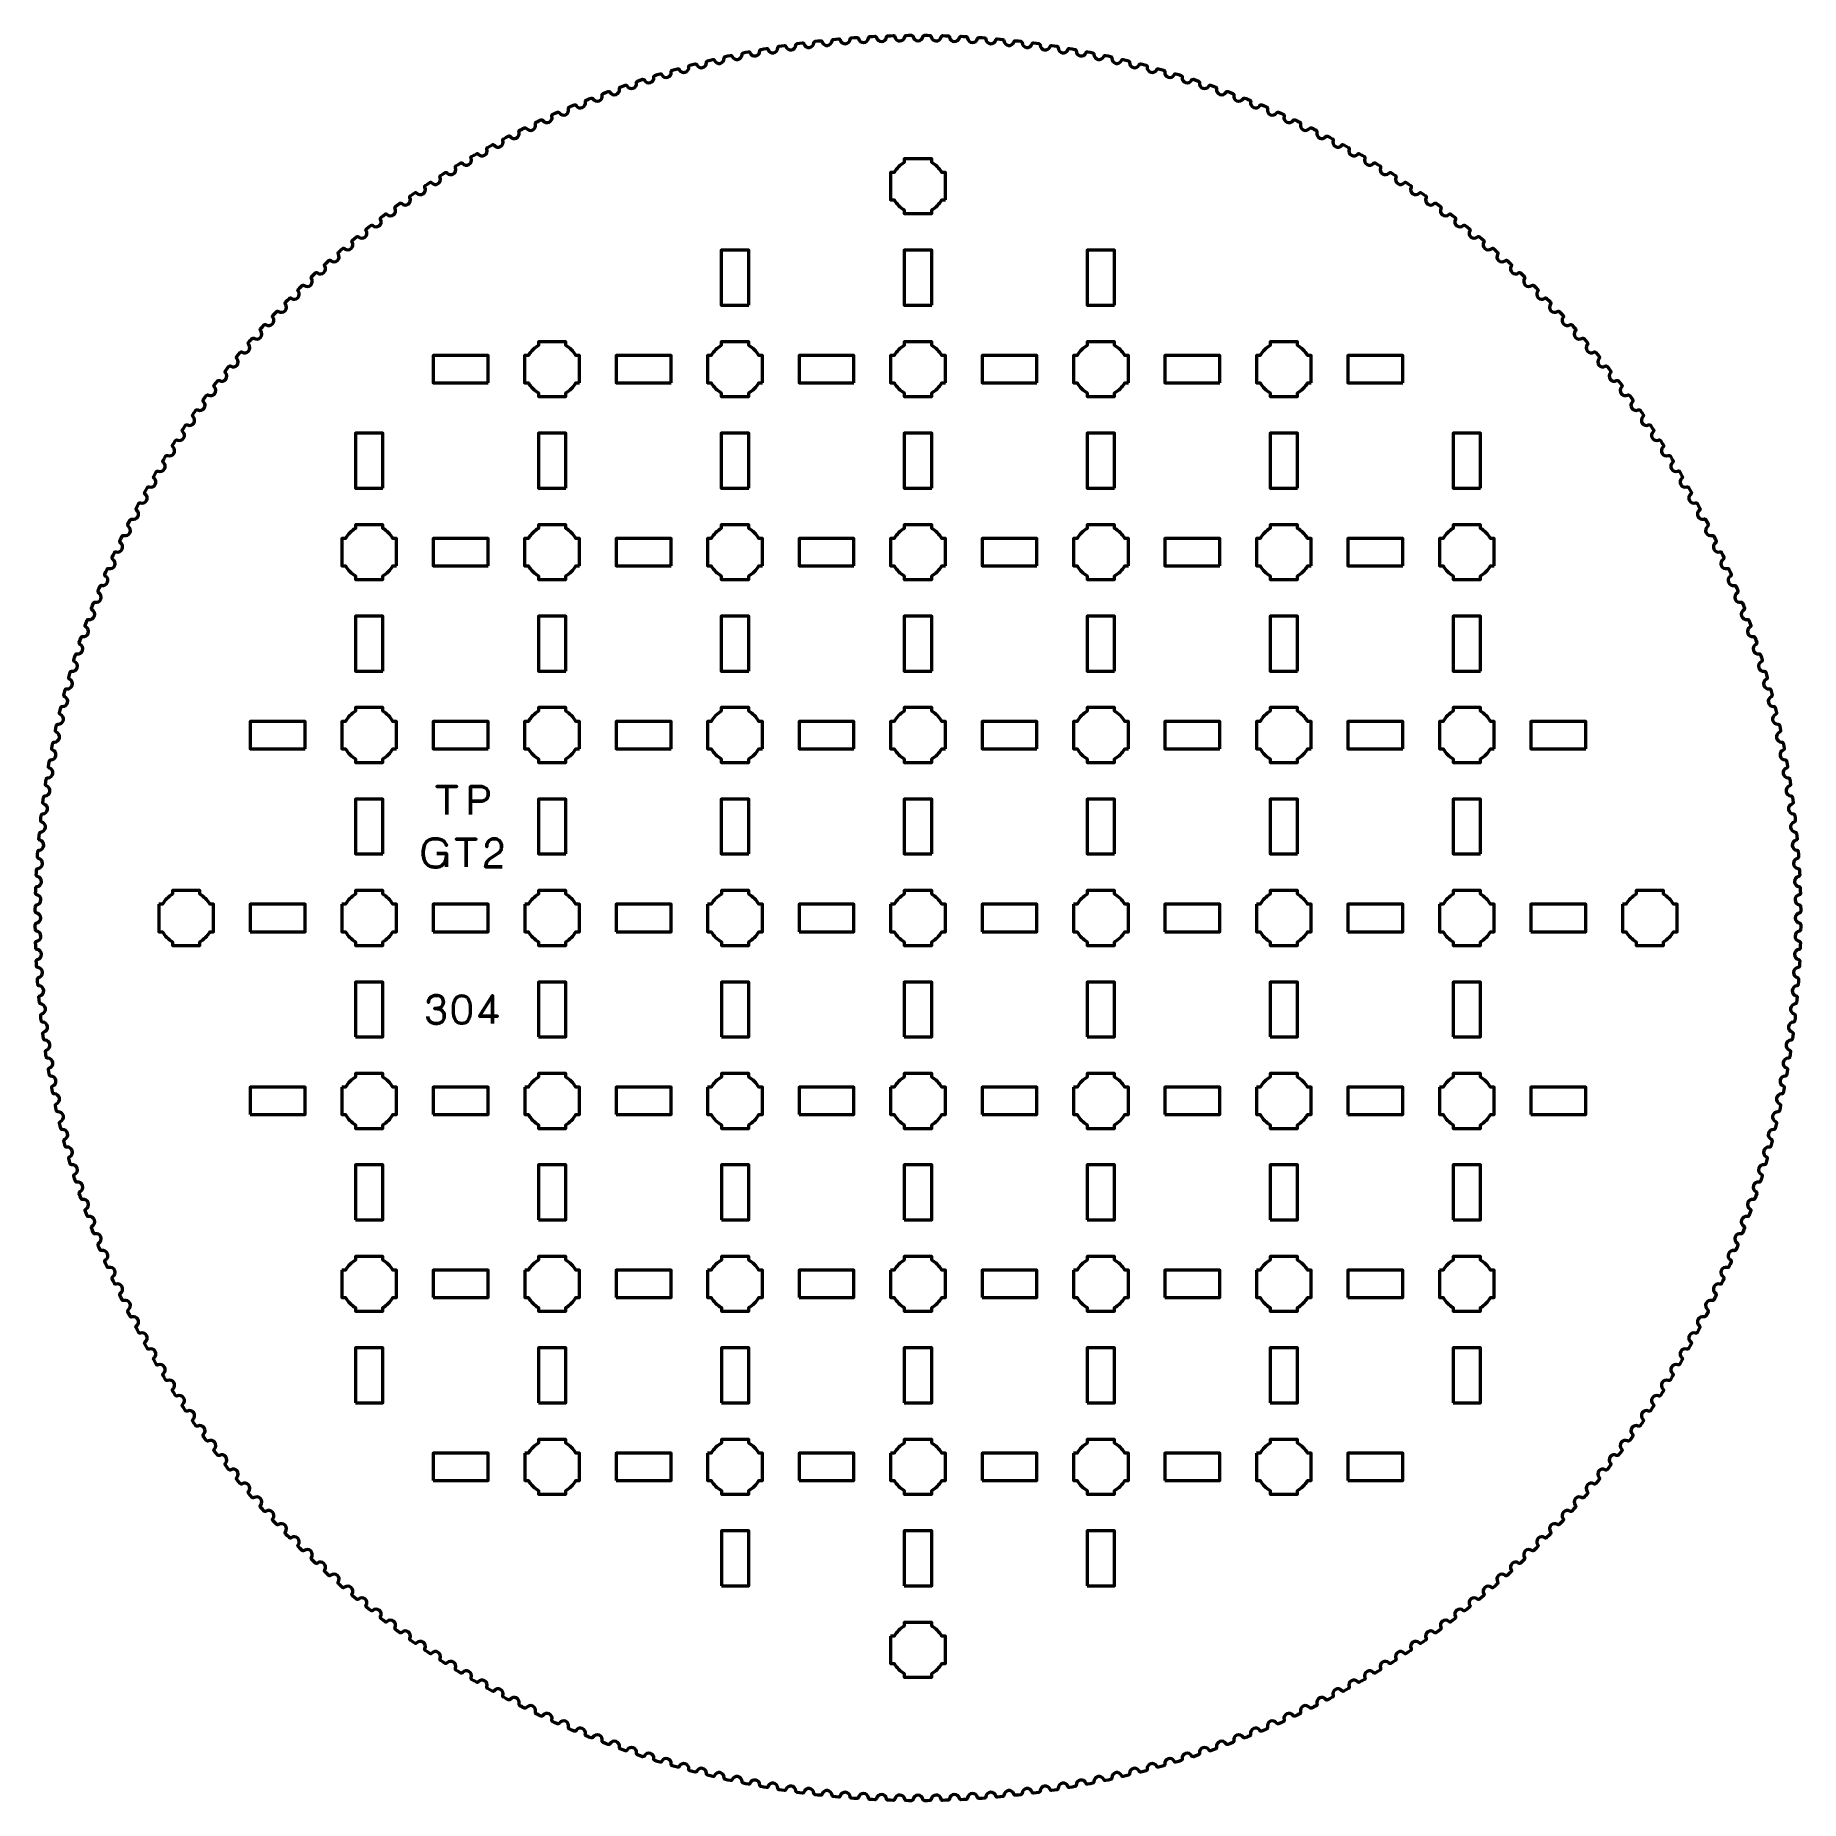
# Model space of a CAD drawing. Header units: centimetres. Extents: x -20.1 to -0.9, y -24.5 to -5.2.
import ezdxf

# ---------------------------------------------------------------- set-up
doc = ezdxf.new("R2010")
doc.units = ezdxf.units.CM
doc.header["$MEASUREMENT"] = 0
doc.layers.add('Layer 1', color=7, linetype='Continuous')

msp = doc.modelspace()

# ---------------------------------------------------------------- linework, layer by layer
at = {"layer": 'Layer 1', "lineweight": 53}
for points in [[(-17.8, -15), (-17.2, -15), (-17.2, -14.7), (-17.8, -14.7), (-17.8, -15)], [(-15.8, -15), (-15.2, -15), (-15.2, -14.7), (-15.8, -14.7), (-15.8, -15)], [(-13.8, -15), (-13.2, -15), (-13.2, -14.7), (-13.8, -14.7), (-13.8, -15)], [(-11.8, -15), (-11.2, -15), (-11.2, -14.7), (-11.8, -14.7), (-11.8, -15)], [(-9.8, -15), (-9.2, -15), (-9.2, -14.7), (-9.8, -14.7), (-9.8, -15)], [(-7.8, -15), (-7.2, -15), (-7.2, -14.7), (-7.8, -14.7), (-7.8, -15)], [(-5.8, -15), (-5.2, -15), (-5.2, -14.7), (-5.8, -14.7), (-5.8, -15)], [(-3.8, -15), (-3.2, -15), (-3.2, -14.7), (-3.8, -14.7), (-3.8, -15)], [(-16.65, -16.15), (-16.35, -16.15), (-16.35, -15.55), (-16.65, -15.55), (-16.65, -16.15)], [(-14.65, -16.15), (-14.35, -16.15), (-14.35, -15.55), (-14.65, -15.55), (-14.65, -16.15)], [(-12.65, -16.15), (-12.35, -16.15), (-12.35, -15.55), (-12.65, -15.55), (-12.65, -16.15)], [(-10.65, -16.15), (-10.35, -16.15), (-10.35, -15.55), (-10.65, -15.55), (-10.65, -16.15)], [(-8.65, -16.15), (-8.35, -16.15), (-8.35, -15.55), (-8.65, -15.55), (-8.65, -16.15)], [(-6.65, -16.15), (-6.35, -16.15), (-6.35, -15.55), (-6.65, -15.55), (-6.65, -16.15)], [(-4.65, -16.15), (-4.35, -16.15), (-4.35, -15.55), (-4.65, -15.55), (-4.65, -16.15)], [(-17.8, -17), (-17.2, -17), (-17.2, -16.7), (-17.8, -16.7), (-17.8, -17)], [(-15.8, -17), (-15.2, -17), (-15.2, -16.7), (-15.8, -16.7), (-15.8, -17)], [(-13.8, -17), (-13.2, -17), (-13.2, -16.7), (-13.8, -16.7), (-13.8, -17)], [(-11.8, -17), (-11.2, -17), (-11.2, -16.7), (-11.8, -16.7), (-11.8, -17)], [(-9.8, -17), (-9.2, -17), (-9.2, -16.7), (-9.8, -16.7), (-9.8, -17)], [(-7.8, -17), (-7.2, -17), (-7.2, -16.7), (-7.8, -16.7), (-7.8, -17)], [(-5.8, -17), (-5.2, -17), (-5.2, -16.7), (-5.8, -16.7), (-5.8, -17)], [(-3.8, -17), (-3.2, -17), (-3.2, -16.7), (-3.8, -16.7), (-3.8, -17)], [(-16.65, -18.15), (-16.35, -18.15), (-16.35, -17.55), (-16.65, -17.55), (-16.65, -18.15)], [(-14.65, -18.15), (-14.35, -18.15), (-14.35, -17.55), (-14.65, -17.55), (-14.65, -18.15)], [(-12.65, -18.15), (-12.35, -18.15), (-12.35, -17.55), (-12.65, -17.55), (-12.65, -18.15)], [(-10.65, -18.15), (-10.35, -18.15), (-10.35, -17.55), (-10.65, -17.55), (-10.65, -18.15)], [(-8.65, -18.15), (-8.35, -18.15), (-8.35, -17.55), (-8.65, -17.55), (-8.65, -18.15)], [(-6.65, -18.15), (-6.35, -18.15), (-6.35, -17.55), (-6.65, -17.55), (-6.65, -18.15)], [(-4.65, -18.15), (-4.35, -18.15), (-4.35, -17.55), (-4.65, -17.55), (-4.65, -18.15)], [(-15.8, -19), (-15.2, -19), (-15.2, -18.7), (-15.8, -18.7), (-15.8, -19)], [(-13.8, -19), (-13.2, -19), (-13.2, -18.7), (-13.8, -18.7), (-13.8, -19)], [(-11.8, -19), (-11.2, -19), (-11.2, -18.7), (-11.8, -18.7), (-11.8, -19)], [(-9.8, -19), (-9.2, -19), (-9.2, -18.7), (-9.8, -18.7), (-9.8, -19)], [(-7.8, -19), (-7.2, -19), (-7.2, -18.7), (-7.8, -18.7), (-7.8, -19)], [(-5.8, -19), (-5.2, -19), (-5.2, -18.7), (-5.8, -18.7), (-5.8, -19)], [(-16.65, -20.15), (-16.35, -20.15), (-16.35, -19.55), (-16.65, -19.55), (-16.65, -20.15)], [(-14.65, -20.15), (-14.35, -20.15), (-14.35, -19.55), (-14.65, -19.55), (-14.65, -20.15)], [(-12.65, -20.15), (-12.35, -20.15), (-12.35, -19.55), (-12.65, -19.55), (-12.65, -20.15)], [(-10.65, -20.15), (-10.35, -20.15), (-10.35, -19.55), (-10.65, -19.55), (-10.65, -20.15)], [(-8.65, -20.15), (-8.35, -20.15), (-8.35, -19.55), (-8.65, -19.55), (-8.65, -20.15)], [(-6.65, -20.15), (-6.35, -20.15), (-6.35, -19.55), (-6.65, -19.55), (-6.65, -20.15)], [(-4.65, -20.15), (-4.35, -20.15), (-4.35, -19.55), (-4.65, -19.55), (-4.65, -20.15)], [(-15.8, -21), (-15.2, -21), (-15.2, -20.7), (-15.8, -20.7), (-15.8, -21)], [(-13.8, -21), (-13.2, -21), (-13.2, -20.7), (-13.8, -20.7), (-13.8, -21)], [(-11.8, -21), (-11.2, -21), (-11.2, -20.7), (-11.8, -20.7), (-11.8, -21)], [(-9.8, -21), (-9.2, -21), (-9.2, -20.7), (-9.8, -20.7), (-9.8, -21)], [(-7.8, -21), (-7.2, -21), (-7.2, -20.7), (-7.8, -20.7), (-7.8, -21)], [(-5.8, -21), (-5.2, -21), (-5.2, -20.7), (-5.8, -20.7), (-5.8, -21)], [(-12.65, -22.15), (-12.35, -22.15), (-12.35, -21.55), (-12.65, -21.55), (-12.65, -22.15)], [(-10.65, -22.15), (-10.35, -22.15), (-10.35, -21.55), (-10.65, -21.55), (-10.65, -22.15)], [(-8.65, -22.15), (-8.35, -22.15), (-8.35, -21.55), (-8.65, -21.55), (-8.65, -22.15)]]:
    msp.add_lwpolyline(points, close=True, dxfattribs=at)
for points, knots in [([(-10.20114, -5.20431), (-10.20114, -5.20431), (-10.23104, -5.20373), (-10.23104, -5.20373), (-10.23104, -5.20373), (-10.23932, -5.20356), (-10.24618, -5.21014), (-10.24629, -5.21807), (-10.24629, -5.21807), (-10.25142, -5.24358), (-10.27451, -5.26282), (-10.30181, -5.26226), (-10.30181, -5.26226), (-10.3291, -5.2617), (-10.35138, -5.24151), (-10.35542, -5.21581), (-10.35542, -5.21581), (-10.35536, -5.21597), (-10.35537, -5.21577), (-10.35537, -5.21558), (-10.35537, -5.21558), (-10.35551, -5.20758), (-10.36197, -5.20102), (-10.37005, -5.20086), (-10.37005, -5.20086), (-10.37005, -5.20086), (-10.4, -5.2002), (-10.4, -5.2002), (-10.4, -5.2002), (-10.4, -5.2002), (-10.40055, -5.2002), (-10.40055, -5.2002), (-10.40055, -5.2002), (-10.40055, -5.2002), (-10.43046, -5.20023), (-10.43046, -5.20023), (-10.43046, -5.20023), (-10.43874, -5.20023), (-10.44546, -5.20695), (-10.44541, -5.21488), (-10.44541, -5.21488), (-10.45001, -5.24049), (-10.4727, -5.26021), (-10.5, -5.26021), (-10.5, -5.26021), (-10.5273, -5.26021), (-10.54999, -5.24049), (-10.55456, -5.21488), (-10.55456, -5.21488), (-10.5545, -5.21504), (-10.55451, -5.21484), (-10.55451, -5.21465), (-10.55451, -5.21465), (-10.55482, -5.20665), (-10.56141, -5.20023), (-10.5695, -5.20023), (-10.5695, -5.20023), (-10.5695, -5.20023), (-10.59945, -5.2002), (-10.59945, -5.2002), (-10.59945, -5.2002), (-10.59945, -5.2002), (-10.6, -5.2002), (-10.6, -5.2002), (-10.6, -5.2002), (-10.6, -5.2002), (-10.62991, -5.20086), (-10.62991, -5.20086), (-10.62991, -5.20086), (-10.63818, -5.20103), (-10.64476, -5.20788), (-10.64455, -5.21581), (-10.64455, -5.21581), (-10.64862, -5.24151), (-10.6709, -5.2617), (-10.69819, -5.26226), (-10.69819, -5.26226), (-10.72549, -5.26282), (-10.74858, -5.24358), (-10.75368, -5.21807), (-10.75368, -5.21807), (-10.75361, -5.21823), (-10.75363, -5.21803), (-10.75363, -5.21784), (-10.75363, -5.21784), (-10.75411, -5.20984), (-10.76083, -5.20356), (-10.76892, -5.20373), (-10.76892, -5.20373), (-10.76892, -5.20373), (-10.79886, -5.20431), (-10.79886, -5.20431), (-10.79886, -5.20431), (-10.79886, -5.20431), (-10.79941, -5.20433), (-10.79941, -5.20433), (-10.79941, -5.20433), (-10.79941, -5.20433), (-10.8293, -5.2056), (-10.8293, -5.2056), (-10.8293, -5.2056), (-10.83757, -5.20594), (-10.84401, -5.21294), (-10.84363, -5.22086), (-10.84363, -5.22086), (-10.84717, -5.24664), (-10.86902, -5.26728), (-10.8963, -5.2684), (-10.8963, -5.2684), (-10.92357, -5.26953), (-10.94706, -5.25077), (-10.95268, -5.22537), (-10.95268, -5.22537), (-10.95262, -5.22552), (-10.95264, -5.22533), (-10.95264, -5.22514), (-10.95264, -5.22514), (-10.95328, -5.21716), (-10.96013, -5.21101), (-10.96822, -5.21135), (-10.96822, -5.21135), (-10.96822, -5.21135), (-10.99815, -5.21255), (-10.99815, -5.21255), (-10.99815, -5.21255), (-10.99815, -5.21255), (-10.99869, -5.21258), (-10.99869, -5.21258), (-10.99869, -5.21258), (-10.99869, -5.21258), (-11.02855, -5.21447), (-11.02855, -5.21447), (-11.02855, -5.21447), (-11.03681, -5.21498), (-11.0431, -5.2221), (-11.04256, -5.23002), (-11.04256, -5.23002), (-11.04556, -5.25586), (-11.06699, -5.27695), (-11.09424, -5.27864), (-11.09424, -5.27864), (-11.12148, -5.28033), (-11.14535, -5.26206), (-11.1515, -5.23678), (-11.1515, -5.23678), (-11.15143, -5.23693), (-11.15145, -5.23674), (-11.15146, -5.23655), (-11.15146, -5.23655), (-11.15227, -5.22858), (-11.15924, -5.22258), (-11.16732, -5.22308), (-11.16732, -5.22308), (-11.16732, -5.22308), (-11.19722, -5.2249), (-11.19722, -5.2249), (-11.19722, -5.2249), (-11.19722, -5.2249), (-11.19776, -5.22494), (-11.19776, -5.22494), (-11.19776, -5.22494), (-11.19776, -5.22494), (-11.22757, -5.22745), (-11.22757, -5.22745), (-11.22757, -5.22745), (-11.23582, -5.22813), (-11.24196, -5.23538), (-11.24126, -5.24328), (-11.24126, -5.24328), (-11.24373, -5.26919), (-11.26471, -5.29071), (-11.29192, -5.29297), (-11.29192, -5.29297), (-11.31913, -5.29522), (-11.34337, -5.27744), (-11.35004, -5.2523), (-11.35004, -5.2523), (-11.34996, -5.25245), (-11.34999, -5.25225), (-11.35, -5.25206), (-11.35, -5.25206), (-11.35097, -5.24412), (-11.35807, -5.23826), (-11.36613, -5.23893), (-11.36613, -5.23893), (-11.36613, -5.23893), (-11.39599, -5.24137), (-11.39599, -5.24137), (-11.39599, -5.24137), (-11.39599, -5.24137), (-11.39653, -5.24142), (-11.39653, -5.24142), (-11.39653, -5.24142), (-11.39653, -5.24142), (-11.42628, -5.24454), (-11.42628, -5.24454), (-11.42628, -5.24454), (-11.43452, -5.24539), (-11.44051, -5.25277), (-11.43964, -5.26065), (-11.43964, -5.26065), (-11.44157, -5.2866), (-11.46211, -5.30856), (-11.48926, -5.31137), (-11.48926, -5.31137), (-11.51642, -5.31419), (-11.54102, -5.29692), (-11.54821, -5.27191), (-11.54821, -5.27191), (-11.54813, -5.27207), (-11.54816, -5.27187), (-11.54818, -5.27168), (-11.54818, -5.27168), (-11.54932, -5.26375), (-11.55653, -5.25805), (-11.56458, -5.25888), (-11.56458, -5.25888), (-11.56458, -5.25888), (-11.59438, -5.26194), (-11.59438, -5.26194), (-11.59438, -5.26194), (-11.59438, -5.26194), (-11.59492, -5.262), (-11.59492, -5.262), (-11.59492, -5.262), (-11.59492, -5.262), (-11.6246, -5.26574), (-11.6246, -5.26574), (-11.6246, -5.26574), (-11.63282, -5.26676), (-11.63865, -5.27426), (-11.63762, -5.28212), (-11.63762, -5.28212), (-11.63902, -5.3081), (-11.6591, -5.33048), (-11.68619, -5.33386), (-11.68619, -5.33386), (-11.71328, -5.33723), (-11.73823, -5.32047), (-11.74593, -5.29562), (-11.74593, -5.29562), (-11.74585, -5.29577), (-11.74589, -5.29558), (-11.74591, -5.29539), (-11.74591, -5.29539), (-11.74721, -5.28749), (-11.75454, -5.28193), (-11.76257, -5.28293), (-11.76257, -5.28293), (-11.76257, -5.28293), (-11.7923, -5.2866), (-11.7923, -5.2866), (-11.7923, -5.2866), (-11.7923, -5.2866), (-11.79284, -5.28668), (-11.79284, -5.28668), (-11.79284, -5.28668), (-11.79284, -5.28668), (-11.82244, -5.29102), (-11.82244, -5.29102), (-11.82244, -5.29102), (-11.83063, -5.29222), (-11.83631, -5.29984), (-11.83512, -5.30768), (-11.83512, -5.30768), (-11.83598, -5.33368), (-11.85559, -5.35647), (-11.8826, -5.3604), (-11.8826, -5.3604), (-11.90962, -5.36434), (-11.93491, -5.3481), (-11.94313, -5.32341), (-11.94313, -5.32341), (-11.94305, -5.32356), (-11.94308, -5.32337), (-11.94311, -5.32318), (-11.94311, -5.32318), (-11.94457, -5.31531), (-11.95202, -5.3099), (-11.96002, -5.31107), (-11.96002, -5.31107), (-11.96002, -5.31107), (-11.98967, -5.31535), (-11.98967, -5.31535), (-11.98967, -5.31535), (-11.98967, -5.31535), (-11.99021, -5.31544), (-11.99021, -5.31544), (-11.99021, -5.31544), (-11.99021, -5.31544), (-12.01971, -5.3204), (-12.01971, -5.3204), (-12.01971, -5.3204), (-12.02788, -5.32176), (-12.0334, -5.32949), (-12.03204, -5.33731), (-12.03204, -5.33731), (-12.03237, -5.36333), (-12.0515, -5.38651), (-12.07843, -5.391), (-12.07843, -5.391), (-12.10536, -5.3955), (-12.13098, -5.37978), (-12.1397, -5.35527), (-12.1397, -5.35527), (-12.13962, -5.35542), (-12.13966, -5.35523), (-12.13969, -5.35504), (-12.13969, -5.35504), (-12.14132, -5.3472), (-12.14887, -5.34195), (-12.15685, -5.34328), (-12.15685, -5.34328), (-12.15685, -5.34328), (-12.1864, -5.34818), (-12.1864, -5.34818), (-12.1864, -5.34818), (-12.1864, -5.34818), (-12.18694, -5.34827), (-12.18694, -5.34827), (-12.18694, -5.34827), (-12.18694, -5.34827), (-12.21633, -5.35384), (-12.21633, -5.35384), (-12.21633, -5.35384), (-12.22447, -5.35537), (-12.22983, -5.36322), (-12.22831, -5.371), (-12.22831, -5.371), (-12.2281, -5.39702), (-12.24675, -5.4206), (-12.27358, -5.42565), (-12.27358, -5.42565), (-12.30041, -5.43069), (-12.32635, -5.41551), (-12.33558, -5.39119), (-12.33558, -5.39119), (-12.33549, -5.39133), (-12.33554, -5.39114), (-12.33557, -5.39095), (-12.33557, -5.39095), (-12.33736, -5.38315), (-12.34502, -5.37806), (-12.35297, -5.37955), (-12.35297, -5.37955), (-12.35297, -5.37955), (-12.38242, -5.38506), (-12.38242, -5.38506), (-12.38242, -5.38506), (-12.38242, -5.38506), (-12.38295, -5.38517), (-12.38295, -5.38517), (-12.38295, -5.38517), (-12.38295, -5.38517), (-12.41222, -5.39134), (-12.41222, -5.39134), (-12.41222, -5.39134), (-12.42032, -5.39304), (-12.42552, -5.40099), (-12.42385, -5.40875), (-12.42385, -5.40875), (-12.42309, -5.43475), (-12.44125, -5.45871), (-12.46797, -5.46431), (-12.46797, -5.46431), (-12.49469, -5.46992), (-12.52094, -5.45527), (-12.53067, -5.43114), (-12.53067, -5.43114), (-12.53058, -5.43129), (-12.53063, -5.43109), (-12.53067, -5.43091), (-12.53067, -5.43091), (-12.53262, -5.42314), (-12.54038, -5.41821), (-12.5483, -5.41987), (-12.5483, -5.41987), (-12.5483, -5.41987), (-12.57762, -5.42598), (-12.57762, -5.42598), (-12.57762, -5.42598), (-12.57762, -5.42598), (-12.57816, -5.4261), (-12.57816, -5.4261), (-12.57816, -5.4261), (-12.57816, -5.4261), (-12.60729, -5.43288), (-12.60729, -5.43288), (-12.60729, -5.43288), (-12.61536, -5.43475), (-12.62039, -5.44281), (-12.61856, -5.45052), (-12.61856, -5.45052), (-12.61727, -5.47651), (-12.63493, -5.50084), (-12.66152, -5.50699), (-12.66152, -5.50699), (-12.68812, -5.51314), (-12.71467, -5.49904), (-12.7249, -5.47512), (-12.7249, -5.47512), (-12.7248, -5.47527), (-12.72486, -5.47507), (-12.7249, -5.47489), (-12.7249, -5.47489), (-12.72701, -5.46716), (-12.73487, -5.46239), (-12.74276, -5.46422), (-12.74276, -5.46422), (-12.74276, -5.46422), (-12.77195, -5.47093), (-12.77195, -5.47093), (-12.77195, -5.47093), (-12.77195, -5.47093), (-12.77248, -5.47106), (-12.77248, -5.47106), (-12.77248, -5.47106), (-12.77248, -5.47106), (-12.80147, -5.47844), (-12.80147, -5.47844), (-12.80147, -5.47844), (-12.80949, -5.48047), (-12.81436, -5.48864), (-12.81236, -5.49631), (-12.81236, -5.49631), (-12.81053, -5.52227), (-12.82769, -5.54696), (-12.85415, -5.55366), (-12.85415, -5.55366), (-12.88062, -5.56036), (-12.90746, -5.54681), (-12.91817, -5.52311), (-12.91817, -5.52311), (-12.91808, -5.52325), (-12.91813, -5.52306), (-12.91818, -5.52287), (-12.91818, -5.52287), (-12.92044, -5.51519), (-12.92841, -5.51059), (-12.93625, -5.51257), (-12.93625, -5.51257), (-12.93625, -5.51257), (-12.9653, -5.51989), (-12.9653, -5.51989), (-12.9653, -5.51989), (-12.9653, -5.51989), (-12.96583, -5.52003), (-12.96583, -5.52003), (-12.96583, -5.52003), (-12.96583, -5.52003), (-12.99466, -5.52801), (-12.99466, -5.52801), (-12.99466, -5.52801), (-13.00264, -5.53021), (-13.00733, -5.53847), (-13.00518, -5.5461), (-13.00518, -5.5461), (-13.00282, -5.57201), (-13.01946, -5.59705), (-13.04578, -5.6043), (-13.04578, -5.6043), (-13.0721, -5.61154), (-13.09921, -5.59855), (-13.11041, -5.57508), (-13.11041, -5.57508), (-13.11031, -5.57521), (-13.11038, -5.57502), (-13.11043, -5.57484), (-13.11043, -5.57484), (-13.11285, -5.56721), (-13.12091, -5.56277), (-13.12871, -5.56492), (-13.12871, -5.56492), (-13.12871, -5.56492), (-13.15759, -5.57283), (-13.15759, -5.57283), (-13.15759, -5.57283), (-13.15759, -5.57283), (-13.15812, -5.57299), (-13.15812, -5.57299), (-13.15812, -5.57299), (-13.15812, -5.57299), (-13.18678, -5.58155), (-13.18678, -5.58155), (-13.18678, -5.58155), (-13.19472, -5.58392), (-13.19924, -5.59228), (-13.19693, -5.59986), (-13.19693, -5.59986), (-13.19403, -5.62572), (-13.21015, -5.65109), (-13.23631, -5.65888), (-13.23631, -5.65888), (-13.26248, -5.66667), (-13.28985, -5.65425), (-13.30154, -5.63101), (-13.30154, -5.63101), (-13.30144, -5.63114), (-13.3015, -5.63095), (-13.30156, -5.63077), (-13.30156, -5.63077), (-13.30414, -5.62319), (-13.31229, -5.61892), (-13.32004, -5.62123), (-13.32004, -5.62123), (-13.32004, -5.62123), (-13.34876, -5.62974), (-13.34876, -5.62974), (-13.34876, -5.62974), (-13.34876, -5.62974), (-13.34928, -5.6299), (-13.34928, -5.6299), (-13.34928, -5.6299), (-13.34928, -5.6299), (-13.37776, -5.63906), (-13.37776, -5.63906), (-13.37776, -5.63906), (-13.38564, -5.64159), (-13.38999, -5.65004), (-13.38752, -5.65757), (-13.38752, -5.65757), (-13.38409, -5.68337), (-13.39968, -5.70907), (-13.42568, -5.7174), (-13.42568, -5.7174), (-13.45168, -5.72573), (-13.4793, -5.71387), (-13.49147, -5.69087), (-13.49147, -5.69087), (-13.49136, -5.69101), (-13.49143, -5.69082), (-13.49149, -5.69064), (-13.49149, -5.69064), (-13.49423, -5.68312), (-13.50246, -5.67901), (-13.51017, -5.68148), (-13.51017, -5.68148), (-13.51017, -5.68148), (-13.5387, -5.69058), (-13.5387, -5.69058), (-13.5387, -5.69058), (-13.5387, -5.69058), (-13.53922, -5.69076), (-13.53922, -5.69076), (-13.53922, -5.69076), (-13.53922, -5.69076), (-13.5675, -5.7005), (-13.5675, -5.7005), (-13.5675, -5.7005), (-13.57533, -5.70319), (-13.57951, -5.71173), (-13.57689, -5.71921), (-13.57689, -5.71921), (-13.57292, -5.74493), (-13.58798, -5.77095), (-13.6138, -5.77981), (-13.6138, -5.77981), (-13.63962, -5.78868), (-13.66748, -5.77739), (-13.68012, -5.75465), (-13.68012, -5.75465), (-13.68001, -5.75479), (-13.68009, -5.7546), (-13.68015, -5.75442), (-13.68015, -5.75442), (-13.68304, -5.74696), (-13.69136, -5.74302), (-13.69901, -5.74565), (-13.69901, -5.74565), (-13.69901, -5.74565), (-13.72735, -5.75534), (-13.72735, -5.75534), (-13.72735, -5.75534), (-13.72735, -5.75534), (-13.72787, -5.75552), (-13.72787, -5.75552), (-13.72787, -5.75552), (-13.72787, -5.75552), (-13.75594, -5.76585), (-13.75594, -5.76585), (-13.75594, -5.76585), (-13.76371, -5.7687), (-13.76771, -5.77733), (-13.76493, -5.78475), (-13.76493, -5.78475), (-13.76044, -5.81038), (-13.77496, -5.83671), (-13.80059, -5.8461), (-13.80059, -5.8461), (-13.82622, -5.8555), (-13.85431, -5.84479), (-13.86742, -5.82232), (-13.86742, -5.82232), (-13.8673, -5.82245), (-13.86738, -5.82227), (-13.86745, -5.82209), (-13.86745, -5.82209), (-13.87049, -5.81468), (-13.87889, -5.81092), (-13.88648, -5.81371), (-13.88648, -5.81371), (-13.88648, -5.81371), (-13.91462, -5.82398), (-13.91462, -5.82398), (-13.91462, -5.82398), (-13.91462, -5.82398), (-13.91513, -5.82418), (-13.91513, -5.82418), (-13.91513, -5.82418), (-13.91513, -5.82418), (-13.94299, -5.83508), (-13.94299, -5.83508), (-13.94299, -5.83508), (-13.9507, -5.83809), (-13.95452, -5.8468), (-13.95159, -5.85417), (-13.95159, -5.85417), (-13.94656, -5.8797), (-13.96053, -5.90632), (-13.98597, -5.91624), (-13.98597, -5.91624), (-14.0114, -5.92616), (-14.0397, -5.91604), (-14.05327, -5.89384), (-14.05327, -5.89384), (-14.05316, -5.89397), (-14.05324, -5.89379), (-14.05331, -5.89361), (-14.05331, -5.89361), (-14.0565, -5.88627), (-14.06498, -5.88269), (-14.07251, -5.88563), (-14.07251, -5.88563), (-14.07251, -5.88563), (-14.10043, -5.89648), (-14.10043, -5.89648), (-14.10043, -5.89648), (-14.10043, -5.89648), (-14.10094, -5.89669), (-14.10094, -5.89669), (-14.10094, -5.89669), (-14.10094, -5.89669), (-14.12856, -5.90817), (-14.12856, -5.90817), (-14.12856, -5.90817), (-14.13621, -5.91133), (-14.13985, -5.92011), (-14.13677, -5.92742), (-14.13677, -5.92742), (-14.13122, -5.95284), (-14.14463, -5.97974), (-14.16985, -5.99019), (-14.16985, -5.99019), (-14.19508, -6.00064), (-14.22359, -5.9911), (-14.23761, -5.96919), (-14.23761, -5.96919), (-14.23749, -5.96932), (-14.23758, -5.96913), (-14.23765, -5.96896), (-14.23765, -5.96896), (-14.241, -5.96169), (-14.24954, -5.95828), (-14.25702, -5.96137), (-14.25702, -5.96137), (-14.25702, -5.96137), (-14.2847, -5.9728), (-14.2847, -5.9728), (-14.2847, -5.9728), (-14.2847, -5.9728), (-14.28521, -5.97302), (-14.28521, -5.97302), (-14.28521, -5.97302), (-14.28521, -5.97302), (-14.31259, -5.98507), (-14.31259, -5.98507), (-14.31259, -5.98507), (-14.32017, -5.98839), (-14.32362, -5.99725), (-14.32039, -6.00449), (-14.32039, -6.00449), (-14.31432, -6.02979), (-14.32717, -6.05696), (-14.35217, -6.06793), (-14.35217, -6.06793), (-14.37718, -6.07889), (-14.40588, -6.06995), (-14.42035, -6.04833), (-14.42035, -6.04833), (-14.42023, -6.04846), (-14.42032, -6.04828), (-14.42039, -6.0481), (-14.42039, -6.0481), (-14.42389, -6.0409), (-14.43251, -6.03767), (-14.43991, -6.04092), (-14.43991, -6.04092), (-14.43991, -6.04092), (-14.46736, -6.05292), (-14.46736, -6.05292), (-14.46736, -6.05292), (-14.46736, -6.05292), (-14.46786, -6.05314), (-14.46786, -6.05314), (-14.46786, -6.05314), (-14.46786, -6.05314), (-14.49498, -6.06575), (-14.49498, -6.06575), (-14.49498, -6.06575), (-14.50249, -6.06924), (-14.50577, -6.07816), (-14.50238, -6.08533), (-14.50238, -6.08533), (-14.49579, -6.1105), (-14.50808, -6.13794), (-14.53285, -6.14942), (-14.53285, -6.14942), (-14.55762, -6.1609), (-14.5865, -6.15255), (-14.60141, -6.13123), (-14.60141, -6.13123), (-14.60129, -6.13135), (-14.60139, -6.13118), (-14.60147, -6.131), (-14.60147, -6.131), (-14.60511, -6.12388), (-14.61379, -6.12082), (-14.62113, -6.12423), (-14.62113, -6.12423), (-14.62113, -6.12423), (-14.64832, -6.13679), (-14.64832, -6.13679), (-14.64832, -6.13679), (-14.64832, -6.13679), (-14.64881, -6.13702), (-14.64881, -6.13702), (-14.64881, -6.13702), (-14.64881, -6.13702), (-14.67567, -6.15019), (-14.67567, -6.15019), (-14.67567, -6.15019), (-14.68311, -6.15383), (-14.6862, -6.16282), (-14.68267, -6.16992), (-14.68267, -6.16992), (-14.67555, -6.19495), (-14.68728, -6.22263), (-14.7118, -6.23462), (-14.7118, -6.23462), (-14.73633, -6.24661), (-14.76537, -6.23886), (-14.78073, -6.21786), (-14.78073, -6.21786), (-14.7806, -6.21798), (-14.7807, -6.2178), (-14.78078, -6.21763), (-14.78078, -6.21763), (-14.78458, -6.21058), (-14.79332, -6.20771), (-14.80058, -6.21126), (-14.80058, -6.21126), (-14.80058, -6.21126), (-14.82751, -6.22438), (-14.82751, -6.22438), (-14.82751, -6.22438), (-14.82751, -6.22438), (-14.828, -6.22463), (-14.828, -6.22463), (-14.828, -6.22463), (-14.828, -6.22463), (-14.85458, -6.23835), (-14.85458, -6.23835), (-14.85458, -6.23835), (-14.86194, -6.24214), (-14.86484, -6.25119), (-14.86117, -6.25822), (-14.86117, -6.25822), (-14.85353, -6.28309), (-14.86468, -6.31101), (-14.88896, -6.32351), (-14.88896, -6.32351), (-14.91323, -6.336), (-14.94243, -6.32885), (-14.95821, -6.30817), (-14.95821, -6.30817), (-14.95809, -6.30829), (-14.95819, -6.30811), (-14.95827, -6.30795), (-14.95827, -6.30795), (-14.96221, -6.30097), (-14.97101, -6.29828), (-14.9782, -6.30198), (-14.9782, -6.30198), (-14.9782, -6.30198), (-15.00485, -6.31566), (-15.00485, -6.31566), (-15.00485, -6.31566), (-15.00485, -6.31566), (-15.00533, -6.31592), (-15.00533, -6.31592), (-15.00533, -6.31592), (-15.00533, -6.31592), (-15.03162, -6.33019), (-15.03162, -6.33019), (-15.03162, -6.33019), (-15.03891, -6.33413), (-15.04162, -6.34323), (-15.0378, -6.35018), (-15.0378, -6.35018), (-15.02966, -6.3749), (-15.04023, -6.40304), (-15.06424, -6.41603), (-15.06424, -6.41603), (-15.08825, -6.42903), (-15.11759, -6.42248), (-15.13379, -6.40213), (-15.13379, -6.40213), (-15.13367, -6.40225), (-15.13377, -6.40208), (-15.13386, -6.40191), (-15.13386, -6.40191), (-15.13794, -6.39502), (-15.14679, -6.39251), (-15.15391, -6.39636), (-15.15391, -6.39636), (-15.15391, -6.39636), (-15.18027, -6.41059), (-15.18027, -6.41059), (-15.18027, -6.41059), (-15.18027, -6.41059), (-15.18074, -6.41085), (-15.18074, -6.41085), (-15.18074, -6.41085), (-15.18074, -6.41085), (-15.20673, -6.42566), (-15.20673, -6.42566), (-15.20673, -6.42566), (-15.21393, -6.42975), (-15.21646, -6.43891), (-15.2125, -6.44578), (-15.2125, -6.44578), (-15.20384, -6.47032), (-15.21383, -6.49868), (-15.23756, -6.51216), (-15.23756, -6.51216), (-15.2613, -6.52565), (-15.29077, -6.51971), (-15.3074, -6.49971), (-15.3074, -6.49971), (-15.30726, -6.49981), (-15.30737, -6.49965), (-15.30747, -6.49948), (-15.30747, -6.49948), (-15.31169, -6.49268), (-15.32059, -6.49035), (-15.32762, -6.49435), (-15.32762, -6.49435), (-15.32762, -6.49435), (-15.35368, -6.50911), (-15.35368, -6.50911), (-15.35368, -6.50911), (-15.35368, -6.50911), (-15.35416, -6.50939), (-15.35416, -6.50939), (-15.35416, -6.50939), (-15.35416, -6.50939), (-15.37983, -6.52473), (-15.37983, -6.52473), (-15.37983, -6.52473), (-15.38695, -6.52897), (-15.38928, -6.53818), (-15.38518, -6.54497), (-15.38518, -6.54497), (-15.37602, -6.56933), (-15.38542, -6.59788), (-15.40887, -6.61186), (-15.40887, -6.61186), (-15.43232, -6.62583), (-15.46191, -6.6205), (-15.47894, -6.60084), (-15.47894, -6.60084), (-15.47881, -6.60095), (-15.47892, -6.60078), (-15.47902, -6.60062), (-15.47902, -6.60062), (-15.48338, -6.59391), (-15.49233, -6.59176), (-15.49928, -6.5959), (-15.49928, -6.5959), (-15.49928, -6.5959), (-15.52503, -6.61121), (-15.52503, -6.61121), (-15.52503, -6.61121), (-15.52503, -6.61121), (-15.52549, -6.61149), (-15.52549, -6.61149), (-15.52549, -6.61149), (-15.52549, -6.61149), (-15.55085, -6.62736), (-15.55085, -6.62736), (-15.55085, -6.62736), (-15.55787, -6.63175), (-15.56002, -6.64101), (-15.55577, -6.64771), (-15.55577, -6.64771), (-15.54611, -6.67187), (-15.55492, -6.70061), (-15.57808, -6.71507), (-15.57808, -6.71507), (-15.60124, -6.72952), (-15.63093, -6.72481), (-15.64836, -6.7055), (-15.64836, -6.7055), (-15.64823, -6.70561), (-15.64834, -6.70544), (-15.64844, -6.70528), (-15.64844, -6.70528), (-15.65294, -6.69866), (-15.66193, -6.6967), (-15.6688, -6.70099), (-15.6688, -6.70099), (-15.6688, -6.70099), (-15.69422, -6.71682), (-15.69422, -6.71682), (-15.69422, -6.71682), (-15.69422, -6.71682), (-15.69468, -6.71711), (-15.69468, -6.71711), (-15.69468, -6.71711), (-15.69468, -6.71711), (-15.71971, -6.7335), (-15.71971, -6.7335), (-15.71971, -6.7335), (-15.72664, -6.73803), (-15.72859, -6.74733), (-15.72421, -6.75394), (-15.72421, -6.75394), (-15.71405, -6.7779), (-15.72226, -6.80682), (-15.74512, -6.82175), (-15.74512, -6.82175), (-15.76797, -6.83668), (-15.79775, -6.83258), (-15.81559, -6.81364), (-15.81559, -6.81364), (-15.81545, -6.81375), (-15.81557, -6.81358), (-15.81567, -6.81342), (-15.81567, -6.81342), (-15.82031, -6.8069), (-15.82933, -6.80513), (-15.83611, -6.80955), (-15.83611, -6.80955), (-15.83611, -6.80955), (-15.8612, -6.8259), (-15.8612, -6.8259), (-15.8612, -6.8259), (-15.8612, -6.8259), (-15.86166, -6.82621), (-15.86166, -6.82621), (-15.86166, -6.82621), (-15.86166, -6.82621), (-15.88634, -6.84311), (-15.88634, -6.84311), (-15.88634, -6.84311), (-15.89317, -6.84778), (-15.89493, -6.85712), (-15.89041, -6.86364), (-15.89041, -6.86364), (-15.87977, -6.88738), (-15.88738, -6.91647), (-15.90992, -6.93187), (-15.90992, -6.93187), (-15.93246, -6.94727), (-15.96232, -6.94378), (-15.98054, -6.92522), (-15.98054, -6.92522), (-15.9804, -6.92532), (-15.98052, -6.92516), (-15.98063, -6.925), (-15.98063, -6.925), (-15.9854, -6.91857), (-15.99446, -6.91699), (-16.00114, -6.92155), (-16.00114, -6.92155), (-16.00114, -6.92155), (-16.02589, -6.93842), (-16.02589, -6.93842), (-16.02589, -6.93842), (-16.02589, -6.93842), (-16.02634, -6.93873), (-16.02634, -6.93873), (-16.02634, -6.93873), (-16.02634, -6.93873), (-16.05066, -6.95614), (-16.05066, -6.95614), (-16.05066, -6.95614), (-16.0574, -6.96095), (-16.05897, -6.97033), (-16.05432, -6.97675), (-16.05432, -6.97675), (-16.04318, -7.00027), (-16.05019, -7.0295), (-16.0724, -7.04536), (-16.0724, -7.04536), (-16.09462, -7.06123), (-16.12455, -7.05836), (-16.14315, -7.04018), (-16.14315, -7.04018), (-16.14301, -7.04027), (-16.14313, -7.04011), (-16.14324, -7.03996), (-16.14324, -7.03996), (-16.14814, -7.03363), (-16.15724, -7.03223), (-16.16382, -7.03693), (-16.16382, -7.03693), (-16.16382, -7.03693), (-16.18822, -7.05431), (-16.18822, -7.05431), (-16.18822, -7.05431), (-16.18822, -7.05431), (-16.18866, -7.05463), (-16.18866, -7.05463), (-16.18866, -7.05463), (-16.18866, -7.05463), (-16.21262, -7.07254), (-16.21262, -7.07254), (-16.21262, -7.07254), (-16.21926, -7.07749), (-16.22063, -7.0869), (-16.21585, -7.09322), (-16.21585, -7.09322), (-16.20422, -7.1165), (-16.21063, -7.14588), (-16.23251, -7.16219), (-16.23251, -7.16219), (-16.2544, -7.17851), (-16.28438, -7.17627), (-16.30335, -7.15847), (-16.30335, -7.15847), (-16.3032, -7.15856), (-16.30333, -7.15841), (-16.30345, -7.15826), (-16.30345, -7.15826), (-16.30848, -7.15203), (-16.3176, -7.15082), (-16.32408, -7.15566), (-16.32408, -7.15566), (-16.32408, -7.15566), (-16.34812, -7.17353), (-16.34812, -7.17353), (-16.34812, -7.17353), (-16.34812, -7.17353), (-16.34855, -7.17386), (-16.34855, -7.17386), (-16.34855, -7.17386), (-16.34855, -7.17386), (-16.37213, -7.19227), (-16.37213, -7.19227), (-16.37213, -7.19227), (-16.37867, -7.19735), (-16.37984, -7.20678), (-16.37493, -7.21301), (-16.37493, -7.21301), (-16.36283, -7.23604), (-16.36863, -7.26554), (-16.39017, -7.28231), (-16.39017, -7.28231), (-16.41171, -7.29908), (-16.44173, -7.29745), (-16.46107, -7.28005), (-16.46107, -7.28005), (-16.46092, -7.28014), (-16.46105, -7.27999), (-16.46117, -7.27984), (-16.46117, -7.27984), (-16.46633, -7.27372), (-16.47547, -7.2727), (-16.48186, -7.27767), (-16.48186, -7.27767), (-16.48186, -7.27767), (-16.50552, -7.29603), (-16.50552, -7.29603), (-16.50552, -7.29603), (-16.50552, -7.29603), (-16.50594, -7.29638), (-16.50594, -7.29638), (-16.50594, -7.29638), (-16.50594, -7.29638), (-16.52914, -7.31526), (-16.52914, -7.31526), (-16.52914, -7.31526), (-16.53557, -7.32048), (-16.53655, -7.32993), (-16.53151, -7.33606), (-16.53151, -7.33606), (-16.51894, -7.35884), (-16.52412, -7.38845), (-16.54531, -7.40566), (-16.54531, -7.40566), (-16.56651, -7.42287), (-16.59655, -7.42186), (-16.61624, -7.40486), (-16.61624, -7.40486), (-16.6161, -7.40495), (-16.61623, -7.4048), (-16.61635, -7.40465), (-16.61635, -7.40465), (-16.62163, -7.39864), (-16.6308, -7.39781), (-16.63708, -7.40291), (-16.63708, -7.40291), (-16.63708, -7.40291), (-16.66035, -7.42176), (-16.66035, -7.42176), (-16.66035, -7.42176), (-16.66035, -7.42176), (-16.66077, -7.42211), (-16.66077, -7.42211), (-16.66077, -7.42211), (-16.66077, -7.42211), (-16.68357, -7.44147), (-16.68357, -7.44147), (-16.68357, -7.44147), (-16.68989, -7.44682), (-16.69068, -7.45629), (-16.68551, -7.46231), (-16.68551, -7.46231), (-16.67247, -7.48483), (-16.67704, -7.51454), (-16.69787, -7.53218), (-16.69787, -7.53218), (-16.71871, -7.54983), (-16.74877, -7.54944), (-16.7688, -7.53286), (-16.7688, -7.53286), (-16.76866, -7.53294), (-16.76879, -7.53279), (-16.76892, -7.53265), (-16.76892, -7.53265), (-16.77432, -7.52674), (-16.7835, -7.5261), (-16.78967, -7.53133), (-16.78967, -7.53133), (-16.78967, -7.53133), (-16.81255, -7.55066), (-16.81255, -7.55066), (-16.81255, -7.55066), (-16.81255, -7.55066), (-16.81297, -7.55102), (-16.81297, -7.55102), (-16.81297, -7.55102), (-16.81297, -7.55102), (-16.83536, -7.57085), (-16.83536, -7.57085), (-16.83536, -7.57085), (-16.84157, -7.57633), (-16.84216, -7.58581), (-16.83687, -7.59173), (-16.83687, -7.59173), (-16.82337, -7.61397), (-16.82732, -7.64377), (-16.84779, -7.66184), (-16.84779, -7.66184), (-16.86825, -7.67991), (-16.89831, -7.68015), (-16.91869, -7.66398), (-16.91869, -7.66398), (-16.91854, -7.66406), (-16.91868, -7.66391), (-16.9188, -7.66377), (-16.9188, -7.66377), (-16.92433, -7.65798), (-16.93352, -7.65753), (-16.93958, -7.66288), (-16.93958, -7.66288), (-16.93958, -7.66288), (-16.96206, -7.68268), (-16.96206, -7.68268), (-16.96206, -7.68268), (-16.96206, -7.68268), (-16.96247, -7.68305), (-16.96247, -7.68305), (-16.96247, -7.68305), (-16.96247, -7.68305), (-16.98445, -7.70334), (-16.98445, -7.70334), (-16.98445, -7.70334), (-16.99054, -7.70894), (-16.99093, -7.71844), (-16.98553, -7.72424), (-16.98553, -7.72424), (-16.97157, -7.7462), (-16.9749, -7.77607), (-16.99499, -7.79456), (-16.99499, -7.79456), (-17.01507, -7.81305), (-17.04512, -7.81391), (-17.06583, -7.79816), (-17.06583, -7.79816), (-17.06568, -7.79824), (-17.06582, -7.7981), (-17.06595, -7.79796), (-17.06595, -7.79796), (-17.0716, -7.79229), (-17.08079, -7.79203), (-17.08674, -7.7975), (-17.08674, -7.7975), (-17.08674, -7.7975), (-17.10881, -7.81776), (-17.10881, -7.81776), (-17.10881, -7.81776), (-17.10881, -7.81776), (-17.1092, -7.81814), (-17.1092, -7.81814), (-17.1092, -7.81814), (-17.1092, -7.81814), (-17.13076, -7.83888), (-17.13076, -7.83888), (-17.13076, -7.83888), (-17.13674, -7.84461), (-17.13693, -7.85411), (-17.13141, -7.8598), (-17.13141, -7.8598), (-17.117, -7.88146), (-17.11972, -7.9114), (-17.13941, -7.9303), (-17.13941, -7.9303), (-17.15911, -7.9492), (-17.18914, -7.95068), (-17.21017, -7.93537), (-17.21017, -7.93537), (-17.21001, -7.93544), (-17.21016, -7.9353), (-17.21029, -7.93517), (-17.21029, -7.93517), (-17.21605, -7.92961), (-17.22525, -7.92954), (-17.23109, -7.93514), (-17.23109, -7.93514), (-17.23109, -7.93514), (-17.25273, -7.95585), (-17.25273, -7.95585), (-17.25273, -7.95585), (-17.25273, -7.95585), (-17.25312, -7.95623), (-17.25312, -7.95623), (-17.25312, -7.95623), (-17.25312, -7.95623), (-17.27425, -7.97741), (-17.27425, -7.97741), (-17.27425, -7.97741), (-17.2801, -7.98326), (-17.2801, -7.99277), (-17.27446, -7.99834), (-17.27446, -7.99834), (-17.2596, -8.0197), (-17.2617, -8.04969), (-17.28101, -8.06899), (-17.28101, -8.06899), (-17.30031, -8.0883), (-17.3303, -8.0904), (-17.35164, -8.07552), (-17.35164, -8.07552), (-17.35148, -8.07559), (-17.35163, -8.07546), (-17.35177, -8.07532), (-17.35177, -8.07532), (-17.35764, -8.06989), (-17.36684, -8.07001), (-17.37256, -8.07573), (-17.37256, -8.07573), (-17.37256, -8.07573), (-17.39377, -8.09688), (-17.39377, -8.09688), (-17.39377, -8.09688), (-17.39377, -8.09688), (-17.39415, -8.09727), (-17.39415, -8.09727), (-17.39415, -8.09727), (-17.39415, -8.09727), (-17.41483, -8.11888), (-17.41483, -8.11888), (-17.41483, -8.11888), (-17.42057, -8.12486), (-17.42037, -8.13436), (-17.41461, -8.13981), (-17.41461, -8.13981), (-17.39932, -8.16086), (-17.4008, -8.19089), (-17.4197, -8.21059), (-17.4197, -8.21059), (-17.4386, -8.23028), (-17.46854, -8.233), (-17.49018, -8.21857), (-17.49018, -8.21857), (-17.49003, -8.21864), (-17.49018, -8.21851), (-17.49031, -8.21837), (-17.49031, -8.21837), (-17.4963, -8.21306), (-17.5055, -8.21337), (-17.5111, -8.21921), (-17.5111, -8.21921), (-17.5111, -8.21921), (-17.53186, -8.2408), (-17.53186, -8.2408), (-17.53186, -8.2408), (-17.53186, -8.2408), (-17.53224, -8.24119), (-17.53224, -8.24119), (-17.53224, -8.24119), (-17.53224, -8.24119), (-17.55247, -8.26323), (-17.55247, -8.26323), (-17.55247, -8.26323), (-17.55808, -8.26932), (-17.55768, -8.27881), (-17.55182, -8.28415), (-17.55182, -8.28415), (-17.53609, -8.30488), (-17.53695, -8.33493), (-17.55544, -8.35501), (-17.55544, -8.35501), (-17.57393, -8.3751), (-17.6038, -8.37843), (-17.62574, -8.36445), (-17.62574, -8.36445), (-17.62558, -8.36452), (-17.62574, -8.36439), (-17.62588, -8.36426), (-17.62588, -8.36426), (-17.63197, -8.35907), (-17.64116, -8.35957), (-17.64664, -8.36552), (-17.64664, -8.36552), (-17.64664, -8.36552), (-17.66695, -8.38753), (-17.66695, -8.38753), (-17.66695, -8.38753), (-17.66695, -8.38753), (-17.66732, -8.38794), (-17.66732, -8.38794), (-17.66732, -8.38794), (-17.66732, -8.38794), (-17.68709, -8.41039), (-17.68709, -8.41039), (-17.68709, -8.41039), (-17.69257, -8.41659), (-17.69198, -8.42608), (-17.68601, -8.43129), (-17.68601, -8.43129), (-17.66985, -8.45169), (-17.67009, -8.48175), (-17.68816, -8.50221), (-17.68816, -8.50221), (-17.70623, -8.52268), (-17.73603, -8.52663), (-17.75825, -8.5131), (-17.75825, -8.5131), (-17.7581, -8.51317), (-17.75825, -8.51304), (-17.75839, -8.51291), (-17.75839, -8.51291), (-17.7646, -8.50785), (-17.77377, -8.50854), (-17.77913, -8.51461), (-17.77913, -8.51461), (-17.77913, -8.51461), (-17.79898, -8.53703), (-17.79898, -8.53703), (-17.79898, -8.53703), (-17.79898, -8.53703), (-17.79934, -8.53745), (-17.79934, -8.53745), (-17.79934, -8.53745), (-17.79934, -8.53745), (-17.81864, -8.5603), (-17.81864, -8.5603), (-17.81864, -8.5603), (-17.82399, -8.56661), (-17.82321, -8.57609), (-17.81713, -8.58117), (-17.81713, -8.58117), (-17.80056, -8.60123), (-17.80017, -8.63129), (-17.81782, -8.65213), (-17.81782, -8.65213), (-17.83546, -8.67296), (-17.86517, -8.67753), (-17.88767, -8.66446), (-17.88767, -8.66446), (-17.88751, -8.66452), (-17.88767, -8.6644), (-17.88781, -8.66428), (-17.88781, -8.66428), (-17.89412, -8.65934), (-17.90327, -8.66022), (-17.9085, -8.6664), (-17.9085, -8.6664), (-17.9085, -8.6664), (-17.92789, -8.68923), (-17.92789, -8.68923), (-17.92789, -8.68923), (-17.92789, -8.68923), (-17.92824, -8.68965), (-17.92824, -8.68965), (-17.92824, -8.68965), (-17.92824, -8.68965), (-17.94707, -8.71289), (-17.94707, -8.71289), (-17.94707, -8.71289), (-17.95229, -8.71932), (-17.95131, -8.72877), (-17.94512, -8.73373), (-17.94512, -8.73373), (-17.92814, -8.75345), (-17.92713, -8.78349), (-17.94434, -8.80469), (-17.94434, -8.80469), (-17.96155, -8.82588), (-17.99116, -8.83106), (-18.01392, -8.81846), (-18.01392, -8.81846), (-18.01376, -8.81852), (-18.01392, -8.8184), (-18.01407, -8.81828), (-18.01407, -8.81828), (-18.02048, -8.81348), (-18.02962, -8.81455), (-18.03472, -8.82083), (-18.03472, -8.82083), (-18.03472, -8.82083), (-18.05362, -8.84406), (-18.05362, -8.84406), (-18.05362, -8.84406), (-18.05362, -8.84406), (-18.05397, -8.84448), (-18.05397, -8.84448), (-18.05397, -8.84448), (-18.05397, -8.84448), (-18.07231, -8.86811), (-18.07231, -8.86811), (-18.07231, -8.86811), (-18.0774, -8.87465), (-18.07622, -8.88408), (-18.06993, -8.88891), (-18.06993, -8.88891), (-18.05255, -8.90827), (-18.05092, -8.93829), (-18.06769, -8.95983), (-18.06769, -8.95983), (-18.08446, -8.98137), (-18.11396, -8.98717), (-18.13697, -8.97504), (-18.13697, -8.97504), (-18.13681, -8.97509), (-18.13697, -8.97498), (-18.13712, -8.97486), (-18.13712, -8.97486), (-18.14363, -8.97019), (-18.15274, -8.97145), (-18.15771, -8.97783), (-18.15771, -8.97783), (-18.15771, -8.97783), (-18.17614, -9.00145), (-18.17614, -9.00145), (-18.17614, -9.00145), (-18.17614, -9.00145), (-18.17647, -9.00188), (-18.17647, -9.00188), (-18.17647, -9.00188), (-18.17647, -9.00188), (-18.19432, -9.02589), (-18.19432, -9.02589), (-18.19432, -9.02589), (-18.19927, -9.03252), (-18.1979, -9.04193), (-18.19151, -9.04663), (-18.19151, -9.04663), (-18.17373, -9.06562), (-18.17149, -9.0956), (-18.18781, -9.11749), (-18.18781, -9.11749), (-18.20412, -9.13937), (-18.2335, -9.14578), (-18.25676, -9.13413), (-18.25676, -9.13413), (-18.25659, -9.13418), (-18.25676, -9.13407), (-18.25691, -9.13395), (-18.25691, -9.13395), (-18.26351, -9.12942), (-18.2726, -9.13086), (-18.27743, -9.13735), (-18.27743, -9.13735), (-18.27743, -9.13735), (-18.29537, -9.16134), (-18.29537, -9.16134), (-18.29537, -9.16134), (-18.29537, -9.16134), (-18.29569, -9.16178), (-18.29569, -9.16178), (-18.29569, -9.16178), (-18.29569, -9.16178), (-18.31304, -9.18615), (-18.31304, -9.18615), (-18.31304, -9.18615), (-18.31785, -9.19289), (-18.31629, -9.20226), (-18.30981, -9.20683), (-18.30981, -9.20683), (-18.29164, -9.22545), (-18.28877, -9.25538), (-18.30464, -9.2776), (-18.30464, -9.2776), (-18.3205, -9.29981), (-18.34973, -9.30682), (-18.37323, -9.29566), (-18.37323, -9.29566), (-18.37307, -9.2957), (-18.37324, -9.29559), (-18.37339, -9.29548), (-18.37339, -9.29548), (-18.38008, -9.29109), (-18.38913, -9.29272), (-18.39384, -9.2993), (-18.39384, -9.2993), (-18.39384, -9.2993), (-18.41127, -9.32366), (-18.41127, -9.32366), (-18.41127, -9.32366), (-18.41127, -9.32366), (-18.41158, -9.32411), (-18.41158, -9.32411), (-18.41158, -9.32411), (-18.41158, -9.32411), (-18.42843, -9.34883), (-18.42843, -9.34883), (-18.42843, -9.34883), (-18.4331, -9.35567), (-18.43134, -9.365), (-18.42477, -9.36944), (-18.42477, -9.36944), (-18.40622, -9.38768), (-18.40273, -9.41754), (-18.41813, -9.44008), (-18.41813, -9.44008), (-18.43353, -9.46262), (-18.46262, -9.47023), (-18.48634, -9.45956), (-18.48634, -9.45956), (-18.48618, -9.4596), (-18.48635, -9.4595), (-18.4865, -9.45939), (-18.4865, -9.45939), (-18.49328, -9.45513), (-18.5023, -9.45695), (-18.50687, -9.46363), (-18.50687, -9.46363), (-18.50687, -9.46363), (-18.52379, -9.48834), (-18.52379, -9.48834), (-18.52379, -9.48834), (-18.52379, -9.48834), (-18.5241, -9.4888), (-18.5241, -9.4888), (-18.5241, -9.4888), (-18.5241, -9.4888), (-18.54043, -9.51386), (-18.54043, -9.51386), (-18.54043, -9.51386), (-18.54496, -9.52079), (-18.54301, -9.53009), (-18.53634, -9.53439), (-18.53634, -9.53439), (-18.51742, -9.55225), (-18.51332, -9.58203), (-18.52825, -9.60488), (-18.52825, -9.60488), (-18.54318, -9.62774), (-18.5721, -9.63595), (-18.59604, -9.62576), (-18.59604, -9.62576), (-18.59587, -9.6258), (-18.59605, -9.6257), (-18.5962, -9.6256), (-18.5962, -9.6256), (-18.60307, -9.62148), (-18.61205, -9.62349), (-18.61647, -9.63026), (-18.61647, -9.63026), (-18.61647, -9.63026), (-18.63289, -9.65532), (-18.63289, -9.65532), (-18.63289, -9.65532), (-18.63289, -9.65532), (-18.63318, -9.65578), (-18.63318, -9.65578), (-18.63318, -9.65578), (-18.63318, -9.65578), (-18.64899, -9.68117), (-18.64899, -9.68117), (-18.64899, -9.68117), (-18.65338, -9.68819), (-18.65123, -9.69745), (-18.64448, -9.70161), (-18.64448, -9.70161), (-18.62519, -9.71907), (-18.62048, -9.74876), (-18.63493, -9.77192), (-18.63493, -9.77192), (-18.64939, -9.79508), (-18.67813, -9.80389), (-18.70228, -9.7942), (-18.70228, -9.7942), (-18.70211, -9.79423), (-18.70229, -9.79414), (-18.70245, -9.79404), (-18.70245, -9.79404), (-18.7094, -9.79006), (-18.71833, -9.79225), (-18.72262, -9.79912), (-18.72262, -9.79912), (-18.72262, -9.79912), (-18.73851, -9.82451), (-18.73851, -9.82451), (-18.73851, -9.82451), (-18.73851, -9.82451), (-18.73879, -9.82497), (-18.73879, -9.82497), (-18.73879, -9.82497), (-18.73879, -9.82497), (-18.75407, -9.85069), (-18.75407, -9.85069), (-18.75407, -9.85069), (-18.75831, -9.8578), (-18.75598, -9.86701), (-18.74914, -9.87103), (-18.74914, -9.87103), (-18.7295, -9.88809), (-18.72417, -9.91768), (-18.73814, -9.94113), (-18.73814, -9.94113), (-18.75212, -9.96458), (-18.78067, -9.97398), (-18.80501, -9.9648), (-18.80501, -9.9648), (-18.80485, -9.96483), (-18.80502, -9.96473), (-18.80519, -9.96464), (-18.80519, -9.96464), (-18.81222, -9.96081), (-18.82111, -9.96318), (-18.82525, -9.97013), (-18.82525, -9.97013), (-18.82525, -9.97013), (-18.84061, -9.99584), (-18.84061, -9.99584), (-18.84061, -9.99584), (-18.84061, -9.99584), (-18.84089, -9.99632), (-18.84089, -9.99632), (-18.84089, -9.99632), (-18.84089, -9.99632), (-18.85563, -10.02234), (-18.85563, -10.02234), (-18.85563, -10.02234), (-18.85972, -10.02954), (-18.8572, -10.0387), (-18.85028, -10.04258), (-18.85028, -10.04258), (-18.83029, -10.05923), (-18.82435, -10.0887), (-18.83784, -10.11244), (-18.83784, -10.11244), (-18.85132, -10.13617), (-18.87968, -10.14616), (-18.9042, -10.13748), (-18.9042, -10.13748), (-18.90403, -10.13751), (-18.90421, -10.13742), (-18.90438, -10.13732), (-18.90438, -10.13732), (-18.91149, -10.13364), (-18.92032, -10.1362), (-18.92432, -10.14323), (-18.92432, -10.14323), (-18.92432, -10.14323), (-18.93915, -10.16926), (-18.93915, -10.16926), (-18.93915, -10.16926), (-18.93915, -10.16926), (-18.93941, -10.16973), (-18.93941, -10.16973), (-18.93941, -10.16973), (-18.93941, -10.16973), (-18.95362, -10.19606), (-18.95362, -10.19606), (-18.95362, -10.19606), (-18.95756, -10.20334), (-18.95485, -10.21245), (-18.94785, -10.21618), (-18.94785, -10.21618), (-18.92752, -10.23241), (-18.92097, -10.26175), (-18.93397, -10.28576), (-18.93397, -10.28576), (-18.94696, -10.30977), (-18.9751, -10.32034), (-18.9998, -10.31217), (-18.9998, -10.31217), (-18.99963, -10.3122), (-18.99981, -10.31211), (-18.99998, -10.31202), (-18.99998, -10.31202), (-19.00716, -10.30849), (-19.01595, -10.31123), (-19.0198, -10.31834), (-19.0198, -10.31834), (-19.0198, -10.31834), (-19.03408, -10.34467), (-19.03408, -10.34467), (-19.03408, -10.34467), (-19.03408, -10.34467), (-19.03434, -10.34515), (-19.03434, -10.34515), (-19.03434, -10.34515), (-19.03434, -10.34515), (-19.048, -10.37176), (-19.048, -10.37176), (-19.048, -10.37176), (-19.05179, -10.37912), (-19.04889, -10.38818), (-19.04181, -10.39176), (-19.04181, -10.39176), (-19.02115, -10.40757), (-19.014, -10.43677), (-19.02649, -10.46104), (-19.02649, -10.46104), (-19.03899, -10.48532), (-19.06691, -10.49647), (-19.09177, -10.48881), (-19.09177, -10.48881), (-19.0916, -10.48883), (-19.09178, -10.48874), (-19.09195, -10.48866), (-19.09195, -10.48866), (-19.0992, -10.48527), (-19.10793, -10.48819), (-19.11163, -10.49539), (-19.11163, -10.49539), (-19.11163, -10.49539), (-19.12537, -10.522), (-19.12537, -10.522), (-19.12537, -10.522), (-19.12537, -10.522), (-19.12562, -10.52249), (-19.12562, -10.52249), (-19.12562, -10.52249), (-19.12562, -10.52249), (-19.13872, -10.54938), (-19.13872, -10.54938), (-19.13872, -10.54938), (-19.14236, -10.55682), (-19.13927, -10.56581), (-19.13213, -10.56924), (-19.13213, -10.56924), (-19.11114, -10.58463), (-19.10339, -10.61367), (-19.11538, -10.6382), (-19.11538, -10.6382), (-19.12737, -10.66272), (-19.15505, -10.67445), (-19.18007, -10.6673), (-19.18007, -10.6673), (-19.1799, -10.66732), (-19.18008, -10.66724), (-19.18025, -10.66716), (-19.18025, -10.66716), (-19.18757, -10.66392), (-19.19624, -10.66702), (-19.19979, -10.67429), (-19.19979, -10.67429), (-19.19979, -10.67429), (-19.21298, -10.70119), (-19.21298, -10.70119), (-19.21298, -10.70119), (-19.21298, -10.70119), (-19.21321, -10.70168), (-19.21321, -10.70168), (-19.21321, -10.70168), (-19.21321, -10.70168), (-19.22576, -10.72883), (-19.22576, -10.72883), (-19.22576, -10.72883), (-19.22924, -10.73635), (-19.22597, -10.74527), (-19.21875, -10.74856), (-19.21875, -10.74856), (-19.19745, -10.7635), (-19.1891, -10.79238), (-19.20058, -10.81715), (-19.20058, -10.81715), (-19.21206, -10.84192), (-19.2395, -10.85421), (-19.26465, -10.84759), (-19.26465, -10.84759), (-19.26448, -10.8476), (-19.26467, -10.84753), (-19.26484, -10.84745), (-19.26484, -10.84745), (-19.27223, -10.84436), (-19.28083, -10.84764), (-19.28423, -10.85498), (-19.28423, -10.85498), (-19.28423, -10.85498), (-19.29686, -10.88214), (-19.29686, -10.88214), (-19.29686, -10.88214), (-19.29686, -10.88214), (-19.29708, -10.88264), (-19.29708, -10.88264), (-19.29708, -10.88264), (-19.29708, -10.88264), (-19.30907, -10.91005), (-19.30907, -10.91005), (-19.30907, -10.91005), (-19.31239, -10.91763), (-19.30894, -10.92648), (-19.30166, -10.92962), (-19.30166, -10.92962), (-19.28005, -10.94412), (-19.27111, -10.97282), (-19.28207, -10.99783), (-19.28207, -10.99783), (-19.29304, -11.02283), (-19.32021, -11.03568), (-19.3455, -11.02958), (-19.3455, -11.02958), (-19.34533, -11.02959), (-19.34552, -11.02952), (-19.34569, -11.02944), (-19.34569, -11.02944), (-19.35314, -11.02651), (-19.36167, -11.02997), (-19.36492, -11.03738), (-19.36492, -11.03738), (-19.36492, -11.03738), (-19.37698, -11.06479), (-19.37698, -11.06479), (-19.37698, -11.06479), (-19.37698, -11.06479), (-19.3772, -11.0653), (-19.3772, -11.0653), (-19.3772, -11.0653), (-19.3772, -11.0653), (-19.38861, -11.09295), (-19.38861, -11.09295), (-19.38861, -11.09295), (-19.39178, -11.1006), (-19.38814, -11.10938), (-19.3808, -11.11236), (-19.3808, -11.11236), (-19.3589, -11.12641), (-19.34936, -11.15492), (-19.35981, -11.18015), (-19.35981, -11.18015), (-19.37026, -11.20537), (-19.39716, -11.21878), (-19.42257, -11.21321), (-19.42257, -11.21321), (-19.4224, -11.21321), (-19.42259, -11.21314), (-19.42276, -11.21307), (-19.42276, -11.21307), (-19.43027, -11.2103), (-19.43872, -11.21393), (-19.44182, -11.2214), (-19.44182, -11.2214), (-19.44182, -11.2214), (-19.45331, -11.24906), (-19.45331, -11.24906), (-19.45331, -11.24906), (-19.45331, -11.24906), (-19.45352, -11.24957), (-19.45352, -11.24957), (-19.45352, -11.24957), (-19.45352, -11.24957), (-19.46436, -11.27745), (-19.46436, -11.27745), (-19.46436, -11.27745), (-19.46737, -11.28516), (-19.46355, -11.29387), (-19.45615, -11.2967), (-19.45615, -11.2967), (-19.43396, -11.3103), (-19.42384, -11.3386), (-19.43376, -11.36403), (-19.43376, -11.36403), (-19.44368, -11.38947), (-19.4703, -11.40344), (-19.49582, -11.39838), (-19.49582, -11.39838), (-19.49565, -11.39839), (-19.49584, -11.39832), (-19.49602, -11.39825), (-19.49602, -11.39825), (-19.50358, -11.39564), (-19.51196, -11.39944), (-19.5149, -11.40698), (-19.5149, -11.40698), (-19.5149, -11.40698), (-19.52582, -11.43487), (-19.52582, -11.43487), (-19.52582, -11.43487), (-19.52582, -11.43487), (-19.52602, -11.43538), (-19.52602, -11.43538), (-19.52602, -11.43538), (-19.52602, -11.43538), (-19.53628, -11.46348), (-19.53628, -11.46348), (-19.53628, -11.46348), (-19.53913, -11.47125), (-19.53513, -11.47987), (-19.52767, -11.48256), (-19.52767, -11.48256), (-19.50521, -11.49569), (-19.4945, -11.52378), (-19.5039, -11.54941), (-19.5039, -11.54941), (-19.51329, -11.57504), (-19.53962, -11.58956), (-19.56524, -11.58504), (-19.56524, -11.58504), (-19.56506, -11.58504), (-19.56526, -11.58498), (-19.56543, -11.58491), (-19.56543, -11.58491), (-19.57305, -11.58245), (-19.58135, -11.58643), (-19.58413, -11.59402), (-19.58413, -11.59402), (-19.58413, -11.59402), (-19.59448, -11.62213), (-19.59448, -11.62213), (-19.59448, -11.62213), (-19.59448, -11.62213), (-19.59466, -11.62265), (-19.59466, -11.62265), (-19.59466, -11.62265), (-19.59466, -11.62265), (-19.60434, -11.65095), (-19.60434, -11.65095), (-19.60434, -11.65095), (-19.60703, -11.65878), (-19.60285, -11.66732), (-19.59534, -11.66985), (-19.59534, -11.66985), (-19.57261, -11.68252), (-19.56132, -11.71038), (-19.57019, -11.7362), (-19.57019, -11.7362), (-19.57905, -11.76202), (-19.60507, -11.77708), (-19.63078, -11.77309), (-19.63078, -11.77309), (-19.63061, -11.77308), (-19.6308, -11.77303), (-19.63098, -11.77296), (-19.63098, -11.77296), (-19.63864, -11.77066), (-19.64686, -11.77481), (-19.64948, -11.78246), (-19.64948, -11.78246), (-19.64948, -11.78246), (-19.65924, -11.81078), (-19.65924, -11.81078), (-19.65924, -11.81078), (-19.65924, -11.81078), (-19.65942, -11.8113), (-19.65942, -11.8113), (-19.65942, -11.8113), (-19.65942, -11.8113), (-19.66851, -11.83979), (-19.66851, -11.83979), (-19.66851, -11.83979), (-19.67103, -11.84768), (-19.66668, -11.85613), (-19.65912, -11.8585), (-19.65912, -11.8585), (-19.63613, -11.8707), (-19.62427, -11.89832), (-19.6326, -11.92432), (-19.6326, -11.92432), (-19.64093, -11.95032), (-19.66663, -11.96591), (-19.69242, -11.96245), (-19.69242, -11.96245), (-19.69225, -11.96244), (-19.69244, -11.96239), (-19.69262, -11.96233), (-19.69262, -11.96233), (-19.70033, -11.96018), (-19.70846, -11.9645), (-19.71093, -11.97221), (-19.71093, -11.97221), (-19.71093, -11.97221), (-19.7201, -12.00072), (-19.7201, -12.00072), (-19.7201, -12.00072), (-19.7201, -12.00072), (-19.72026, -12.00124), (-19.72026, -12.00124), (-19.72026, -12.00124), (-19.72026, -12.00124), (-19.72876, -12.02992), (-19.72876, -12.02992), (-19.72876, -12.02992), (-19.73112, -12.03786), (-19.7266, -12.04622), (-19.71899, -12.04843), (-19.71899, -12.04843), (-19.69575, -12.06015), (-19.68333, -12.08752), (-19.69112, -12.11369), (-19.69112, -12.11369), (-19.69891, -12.13985), (-19.72428, -12.15597), (-19.75013, -12.15304), (-19.75013, -12.15304), (-19.74996, -12.15303), (-19.75015, -12.15298), (-19.75034, -12.15293), (-19.75034, -12.15293), (-19.75809, -12.15094), (-19.76613, -12.15543), (-19.76843, -12.16318), (-19.76843, -12.16318), (-19.76843, -12.16318), (-19.77701, -12.19188), (-19.77701, -12.19188), (-19.77701, -12.19188), (-19.77701, -12.19188), (-19.77717, -12.19241), (-19.77717, -12.19241), (-19.77717, -12.19241), (-19.77717, -12.19241), (-19.78507, -12.22125), (-19.78507, -12.22125), (-19.78507, -12.22125), (-19.78727, -12.22924), (-19.78257, -12.2375), (-19.77492, -12.23956), (-19.77492, -12.23956), (-19.75145, -12.25079), (-19.73846, -12.2779), (-19.7457, -12.30422), (-19.7457, -12.30422), (-19.75295, -12.33054), (-19.77799, -12.34718), (-19.80389, -12.34479), (-19.80389, -12.34479), (-19.80372, -12.34478), (-19.80392, -12.34473), (-19.8041, -12.34468), (-19.8041, -12.34468), (-19.8119, -12.34286), (-19.81983, -12.34751), (-19.82198, -12.35531), (-19.82198, -12.35531), (-19.82198, -12.35531), (-19.82997, -12.38417), (-19.82997, -12.38417), (-19.82997, -12.38417), (-19.82997, -12.38417), (-19.83011, -12.3847), (-19.83011, -12.3847), (-19.83011, -12.3847), (-19.83011, -12.3847), (-19.83742, -12.41371), (-19.83742, -12.41371), (-19.83742, -12.41371), (-19.83945, -12.42174), (-19.83458, -12.4299), (-19.82688, -12.4318), (-19.82688, -12.4318), (-19.80319, -12.44254), (-19.78964, -12.46938), (-19.79634, -12.49585), (-19.79634, -12.49585), (-19.80304, -12.52231), (-19.82773, -12.53947), (-19.85368, -12.53761), (-19.85368, -12.53761), (-19.85351, -12.53759), (-19.85371, -12.53755), (-19.85389, -12.5375), (-19.85389, -12.5375), (-19.86172, -12.53584), (-19.86956, -12.54065), (-19.87155, -12.54849), (-19.87155, -12.54849), (-19.87155, -12.54849), (-19.87894, -12.57752), (-19.87894, -12.57752), (-19.87894, -12.57752), (-19.87894, -12.57752), (-19.87907, -12.57805), (-19.87907, -12.57805), (-19.87907, -12.57805), (-19.87907, -12.57805), (-19.88577, -12.60721), (-19.88577, -12.60721), (-19.88577, -12.60721), (-19.88764, -12.61527), (-19.88261, -12.62333), (-19.87487, -12.62507), (-19.87487, -12.62507), (-19.85096, -12.63533), (-19.83686, -12.66188), (-19.84301, -12.68848), (-19.84301, -12.68848), (-19.84916, -12.71507), (-19.87349, -12.73273), (-19.89947, -12.73141), (-19.89947, -12.73141), (-19.8993, -12.73139), (-19.8995, -12.73136), (-19.89968, -12.73131), (-19.89968, -12.73131), (-19.90755, -12.72981), (-19.91529, -12.73479), (-19.91711, -12.74267), (-19.91711, -12.74267), (-19.91711, -12.74267), (-19.9239, -12.77184), (-19.9239, -12.77184), (-19.9239, -12.77184), (-19.9239, -12.77184), (-19.92402, -12.77238), (-19.92402, -12.77238), (-19.92402, -12.77238), (-19.92402, -12.77238), (-19.93012, -12.80166), (-19.93012, -12.80166), (-19.93012, -12.80166), (-19.93182, -12.80976), (-19.92662, -12.81772), (-19.91885, -12.8193), (-19.91885, -12.8193), (-19.89473, -12.82906), (-19.88008, -12.85531), (-19.88569, -12.88203), (-19.88569, -12.88203), (-19.89129, -12.90875), (-19.91525, -12.92691), (-19.94125, -12.92612), (-19.94125, -12.92612), (-19.94108, -12.9261), (-19.94128, -12.92607), (-19.94146, -12.92603), (-19.94146, -12.92603), (-19.94936, -12.92469), (-19.95699, -12.92982), (-19.95865, -12.93774), (-19.95865, -12.93774), (-19.95865, -12.93774), (-19.96483, -12.96705), (-19.96483, -12.96705), (-19.96483, -12.96705), (-19.96483, -12.96705), (-19.96494, -12.96758), (-19.96494, -12.96758), (-19.96494, -12.96758), (-19.96494, -12.96758), (-19.97044, -12.99699), (-19.97044, -12.99699), (-19.97044, -12.99699), (-19.97197, -13.00513), (-19.96661, -13.01297), (-19.95881, -13.01439), (-19.95881, -13.01439), (-19.93449, -13.02365), (-19.91931, -13.04959), (-19.92435, -13.07642), (-19.92435, -13.07642), (-19.9294, -13.10325), (-19.95298, -13.1219), (-19.97899, -13.12166), (-19.97899, -13.12166), (-19.97882, -13.12163), (-19.97902, -13.1216), (-19.97921, -13.12156), (-19.97921, -13.12156), (-19.98713, -13.12039), (-19.99466, -13.12568), (-19.99615, -13.13363), (-19.99615, -13.13363), (-19.99615, -13.13363), (-20.00173, -13.16306), (-20.00173, -13.16306), (-20.00173, -13.16306), (-20.00173, -13.16306), (-20.00182, -13.1636), (-20.00182, -13.1636), (-20.00182, -13.1636), (-20.00182, -13.1636), (-20.00671, -13.19311), (-20.00671, -13.19311), (-20.00671, -13.19311), (-20.00807, -13.20128), (-20.00255, -13.20901), (-19.99472, -13.21027), (-19.99472, -13.21027), (-19.97022, -13.21902), (-19.9545, -13.24464), (-19.959, -13.27157), (-19.959, -13.27157), (-19.96349, -13.2985), (-19.98667, -13.31763), (-20.01269, -13.31793), (-20.01269, -13.31793), (-20.01252, -13.31789), (-20.01272, -13.31787), (-20.01291, -13.31784), (-20.01291, -13.31784), (-20.02085, -13.31683), (-20.02827, -13.32227), (-20.0296, -13.33025), (-20.0296, -13.33025), (-20.0296, -13.33025), (-20.03456, -13.35979), (-20.03456, -13.35979), (-20.03456, -13.35979), (-20.03456, -13.35979), (-20.03465, -13.36033), (-20.03465, -13.36033), (-20.03465, -13.36033), (-20.03465, -13.36033), (-20.03892, -13.38994), (-20.03892, -13.38994), (-20.03892, -13.38994), (-20.04012, -13.39813), (-20.03444, -13.40575), (-20.02658, -13.40684), (-20.02658, -13.40684), (-20.0019, -13.41509), (-19.98566, -13.44038), (-19.9896, -13.4674), (-19.9896, -13.4674), (-19.99353, -13.49441), (-20.01632, -13.51402), (-20.04232, -13.51485), (-20.04232, -13.51485), (-20.04215, -13.51482), (-20.04235, -13.5148), (-20.04254, -13.51477), (-20.04254, -13.51477), (-20.0505, -13.51392), (-20.0578, -13.51952), (-20.05897, -13.52752), (-20.05897, -13.52752), (-20.05897, -13.52752), (-20.06332, -13.55716), (-20.06332, -13.55716), (-20.06332, -13.55716), (-20.06332, -13.55716), (-20.0634, -13.5577), (-20.0634, -13.5577), (-20.0634, -13.5577), (-20.0634, -13.5577), (-20.06706, -13.58739), (-20.06706, -13.58739), (-20.06706, -13.58739), (-20.06809, -13.59561), (-20.06225, -13.6031), (-20.05437, -13.60404), (-20.05437, -13.60404), (-20.02953, -13.61177), (-20.01277, -13.63672), (-20.01614, -13.66381), (-20.01614, -13.66381), (-20.01952, -13.6909), (-20.0419, -13.71098), (-20.06787, -13.71235), (-20.06787, -13.71235), (-20.06771, -13.71231), (-20.06791, -13.71229), (-20.0681, -13.71227), (-20.0681, -13.71227), (-20.07607, -13.71159), (-20.08326, -13.71733), (-20.08426, -13.72536), (-20.08426, -13.72536), (-20.08426, -13.72536), (-20.088, -13.75508), (-20.088, -13.75508), (-20.088, -13.75508), (-20.088, -13.75508), (-20.08806, -13.75562), (-20.08806, -13.75562), (-20.08806, -13.75562), (-20.08806, -13.75562), (-20.09111, -13.78538), (-20.09111, -13.78538), (-20.09111, -13.78538), (-20.09197, -13.79362), (-20.08598, -13.80099), (-20.07808, -13.80176), (-20.07808, -13.80176), (-20.05308, -13.80898), (-20.03581, -13.83358), (-20.03863, -13.86074), (-20.03863, -13.86074), (-20.04144, -13.88789), (-20.0634, -13.90843), (-20.08934, -13.91033), (-20.08934, -13.91033), (-20.08918, -13.91029), (-20.08938, -13.91028), (-20.08957, -13.91026), (-20.08957, -13.91026), (-20.09756, -13.90974), (-20.10462, -13.91563), (-20.10546, -13.92368), (-20.10546, -13.92368), (-20.10546, -13.92368), (-20.10858, -13.95347), (-20.10858, -13.95347), (-20.10858, -13.95347), (-20.10858, -13.95347), (-20.10863, -13.95401), (-20.10863, -13.95401), (-20.10863, -13.95401), (-20.10863, -13.95401), (-20.11107, -13.98383), (-20.11107, -13.98383), (-20.11107, -13.98383), (-20.11175, -13.99208), (-20.10561, -13.99933), (-20.0977, -13.99993), (-20.0977, -13.99993), (-20.07256, -14.00663), (-20.05478, -14.03087), (-20.05703, -14.05808), (-20.05703, -14.05808), (-20.05929, -14.08529), (-20.08081, -14.10627), (-20.10671, -14.10871), (-20.10671, -14.10871), (-20.10655, -14.10867), (-20.10675, -14.10866), (-20.10694, -14.10864), (-20.10694, -14.10864), (-20.11494, -14.10829), (-20.12188, -14.11433), (-20.12255, -14.12239), (-20.12255, -14.12239), (-20.12255, -14.12239), (-20.12506, -14.15224), (-20.12506, -14.15224), (-20.12506, -14.15224), (-20.12506, -14.15224), (-20.1251, -14.15278), (-20.1251, -14.15278), (-20.1251, -14.15278), (-20.1251, -14.15278), (-20.12691, -14.18264), (-20.12691, -14.18264), (-20.12691, -14.18264), (-20.12743, -14.19091), (-20.12114, -14.19803), (-20.11322, -14.19847), (-20.11322, -14.19847), (-20.08794, -14.20465), (-20.06967, -14.22852), (-20.07136, -14.25576), (-20.07136, -14.25576), (-20.07305, -14.28301), (-20.09414, -14.30444), (-20.11998, -14.30741), (-20.11998, -14.30741), (-20.11982, -14.30736), (-20.12002, -14.30736), (-20.12021, -14.30735), (-20.12021, -14.30735), (-20.12821, -14.30716), (-20.13503, -14.31334), (-20.13553, -14.32141), (-20.13553, -14.32141), (-20.13553, -14.32141), (-20.13742, -14.35131), (-20.13742, -14.35131), (-20.13742, -14.35131), (-20.13742, -14.35131), (-20.13745, -14.35185), (-20.13745, -14.35185), (-20.13745, -14.35185), (-20.13745, -14.35185), (-20.13865, -14.38174), (-20.13865, -14.38174), (-20.13865, -14.38174), (-20.13899, -14.39002), (-20.13256, -14.39701), (-20.12463, -14.39729), (-20.12463, -14.39729), (-20.09923, -14.40294), (-20.08047, -14.42643), (-20.0816, -14.4537), (-20.0816, -14.4537), (-20.08272, -14.48098), (-20.10336, -14.50283), (-20.12914, -14.50634), (-20.12914, -14.50634), (-20.12898, -14.50629), (-20.12918, -14.50629), (-20.12937, -14.50628), (-20.12937, -14.50628), (-20.13738, -14.50626), (-20.14406, -14.51258), (-20.1444, -14.52066), (-20.1444, -14.52066), (-20.1444, -14.52066), (-20.14567, -14.55059), (-20.14567, -14.55059), (-20.14567, -14.55059), (-20.14567, -14.55059), (-20.14569, -14.55114), (-20.14569, -14.55114), (-20.14569, -14.55114), (-20.14569, -14.55114), (-20.14627, -14.58104), (-20.14627, -14.58104), (-20.14627, -14.58104), (-20.14644, -14.58932), (-20.13986, -14.59618), (-20.13193, -14.59629), (-20.13193, -14.59629), (-20.10642, -14.60142), (-20.08718, -14.62451), (-20.08774, -14.65181), (-20.08774, -14.65181), (-20.0883, -14.6791), (-20.10849, -14.70138), (-20.13419, -14.70542), (-20.13419, -14.70542), (-20.13403, -14.70536), (-20.13423, -14.70537), (-20.13442, -14.70537), (-20.13442, -14.70537), (-20.14242, -14.70551), (-20.14898, -14.71197), (-20.14914, -14.72005), (-20.14914, -14.72005), (-20.14914, -14.72005), (-20.1498, -14.75), (-20.1498, -14.75), (-20.1498, -14.75), (-20.1498, -14.75), (-20.1498, -14.75055), (-20.1498, -14.75055), (-20.1498, -14.75055), (-20.1498, -14.75055), (-20.14977, -14.78046), (-20.14977, -14.78046), (-20.14977, -14.78046), (-20.14977, -14.78874), (-20.14305, -14.79546), (-20.13512, -14.79541), (-20.13512, -14.79541), (-20.10951, -14.80001), (-20.08979, -14.8227), (-20.08979, -14.85), (-20.08979, -14.85), (-20.08979, -14.8773), (-20.10951, -14.89999), (-20.13512, -14.90456), (-20.13512, -14.90456), (-20.13496, -14.9045), (-20.13516, -14.90451), (-20.13535, -14.90451), (-20.13535, -14.90451), (-20.14335, -14.90482), (-20.14977, -14.91141), (-20.14977, -14.9195), (-20.14977, -14.9195), (-20.14977, -14.9195), (-20.1498, -14.94945), (-20.1498, -14.94945), (-20.1498, -14.94945), (-20.1498, -14.94945), (-20.1498, -14.95), (-20.1498, -14.95), (-20.1498, -14.95), (-20.1498, -14.95), (-20.14914, -14.97991), (-20.14914, -14.97991), (-20.14914, -14.97991), (-20.14897, -14.98818), (-20.14212, -14.99476), (-20.13419, -14.99455), (-20.13419, -14.99455), (-20.10849, -14.99862), (-20.0883, -15.0209), (-20.08774, -15.04819), (-20.08774, -15.04819), (-20.08718, -15.07549), (-20.10642, -15.09858), (-20.13193, -15.10368), (-20.13193, -15.10368), (-20.13177, -15.10361), (-20.13197, -15.10363), (-20.13216, -15.10363), (-20.13216, -15.10363), (-20.14016, -15.10411), (-20.14644, -15.11083), (-20.14627, -15.11892), (-20.14627, -15.11892), (-20.14627, -15.11892), (-20.14569, -15.14886), (-20.14569, -15.14886), (-20.14569, -15.14886), (-20.14569, -15.14886), (-20.14567, -15.14941), (-20.14567, -15.14941), (-20.14567, -15.14941), (-20.14567, -15.14941), (-20.1444, -15.1793), (-20.1444, -15.1793), (-20.1444, -15.1793), (-20.14406, -15.18757), (-20.13706, -15.19401), (-20.12914, -15.19363), (-20.12914, -15.19363), (-20.10336, -15.19717), (-20.08272, -15.21902), (-20.0816, -15.2463), (-20.0816, -15.2463), (-20.08047, -15.27357), (-20.09923, -15.29706), (-20.12463, -15.30268), (-20.12463, -15.30268), (-20.12448, -15.30262), (-20.12467, -15.30264), (-20.12486, -15.30264), (-20.12486, -15.30264), (-20.13284, -15.30328), (-20.13899, -15.31013), (-20.13865, -15.31822), (-20.13865, -15.31822), (-20.13865, -15.31822), (-20.13745, -15.34815), (-20.13745, -15.34815), (-20.13745, -15.34815), (-20.13745, -15.34815), (-20.13742, -15.34869), (-20.13742, -15.34869), (-20.13742, -15.34869), (-20.13742, -15.34869), (-20.13553, -15.37855), (-20.13553, -15.37855), (-20.13553, -15.37855), (-20.13502, -15.38681), (-20.1279, -15.3931), (-20.11998, -15.39256), (-20.11998, -15.39256), (-20.09414, -15.39556), (-20.07305, -15.41699), (-20.07136, -15.44424), (-20.07136, -15.44424), (-20.06967, -15.47148), (-20.08794, -15.49535), (-20.11322, -15.5015), (-20.11322, -15.5015), (-20.11307, -15.50143), (-20.11326, -15.50145), (-20.11345, -15.50146), (-20.11345, -15.50146), (-20.12142, -15.50227), (-20.12742, -15.50924), (-20.12692, -15.51732), (-20.12692, -15.51732), (-20.12692, -15.51732), (-20.1251, -15.54722), (-20.1251, -15.54722), (-20.1251, -15.54722), (-20.1251, -15.54722), (-20.12506, -15.54776), (-20.12506, -15.54776), (-20.12506, -15.54776), (-20.12506, -15.54776), (-20.12255, -15.57757), (-20.12255, -15.57757), (-20.12255, -15.57757), (-20.12187, -15.58582), (-20.11462, -15.59196), (-20.10672, -15.59126), (-20.10672, -15.59126), (-20.08081, -15.59373), (-20.05929, -15.61471), (-20.05703, -15.64192), (-20.05703, -15.64192), (-20.05478, -15.66913), (-20.07256, -15.69337), (-20.0977, -15.70004), (-20.0977, -15.70004), (-20.09755, -15.69996), (-20.09775, -15.69999), (-20.09794, -15.7), (-20.09794, -15.7), (-20.10588, -15.70097), (-20.11174, -15.70807), (-20.11107, -15.71613), (-20.11107, -15.71613), (-20.11107, -15.71613), (-20.10863, -15.74599), (-20.10863, -15.74599), (-20.10863, -15.74599), (-20.10863, -15.74599), (-20.10858, -15.74653), (-20.10858, -15.74653), (-20.10858, -15.74653), (-20.10858, -15.74653), (-20.10546, -15.77628), (-20.10546, -15.77628), (-20.10546, -15.77628), (-20.10461, -15.78452), (-20.09723, -15.79051), (-20.08935, -15.78964), (-20.08935, -15.78964), (-20.0634, -15.79157), (-20.04144, -15.81211), (-20.03863, -15.83926), (-20.03863, -15.83926), (-20.03581, -15.86642), (-20.05308, -15.89102), (-20.07809, -15.89821), (-20.07809, -15.89821), (-20.07793, -15.89813), (-20.07813, -15.89816), (-20.07832, -15.89818), (-20.07832, -15.89818), (-20.08625, -15.89932), (-20.09195, -15.90653), (-20.09112, -15.91458), (-20.09112, -15.91458), (-20.09112, -15.91458), (-20.08806, -15.94438), (-20.08806, -15.94438), (-20.08806, -15.94438), (-20.08806, -15.94438), (-20.088, -15.94492), (-20.088, -15.94492), (-20.088, -15.94492), (-20.088, -15.94492), (-20.08426, -15.9746), (-20.08426, -15.9746), (-20.08426, -15.9746), (-20.08324, -15.98282), (-20.07574, -15.98865), (-20.06788, -15.98762), (-20.06788, -15.98762), (-20.0419, -15.98902), (-20.01952, -16.0091), (-20.01614, -16.03619), (-20.01614, -16.03619), (-20.01277, -16.06328), (-20.02953, -16.08823), (-20.05438, -16.09593), (-20.05438, -16.09593), (-20.05423, -16.09585), (-20.05442, -16.09589), (-20.05461, -16.09591), (-20.05461, -16.09591), (-20.06251, -16.09721), (-20.06807, -16.10454), (-20.06707, -16.11257), (-20.06707, -16.11257), (-20.06707, -16.11257), (-20.0634, -16.1423), (-20.0634, -16.1423), (-20.0634, -16.1423), (-20.0634, -16.1423), (-20.06332, -16.14284), (-20.06332, -16.14284), (-20.06332, -16.14284), (-20.06332, -16.14284), (-20.05898, -16.17244), (-20.05898, -16.17244), (-20.05898, -16.17244), (-20.05778, -16.18063), (-20.05016, -16.18631), (-20.04232, -16.18512), (-20.04232, -16.18512), (-20.01632, -16.18598), (-19.99353, -16.20559), (-19.9896, -16.2326), (-19.9896, -16.2326), (-19.98566, -16.25962), (-20.0019, -16.28491), (-20.02659, -16.29313), (-20.02659, -16.29313), (-20.02644, -16.29305), (-20.02663, -16.29308), (-20.02682, -16.29311), (-20.02682, -16.29311), (-20.03469, -16.29457), (-20.0401, -16.30202), (-20.03893, -16.31002), (-20.03893, -16.31002), (-20.03893, -16.31002), (-20.03465, -16.33967), (-20.03465, -16.33967), (-20.03465, -16.33967), (-20.03465, -16.33967), (-20.03456, -16.34021), (-20.03456, -16.34021), (-20.03456, -16.34021), (-20.03456, -16.34021), (-20.0296, -16.36971), (-20.0296, -16.36971), (-20.0296, -16.36971), (-20.02824, -16.37788), (-20.02051, -16.3834), (-20.01269, -16.38204), (-20.01269, -16.38204), (-19.98667, -16.38237), (-19.96349, -16.4015), (-19.959, -16.42843), (-19.959, -16.42843), (-19.9545, -16.45536), (-19.97022, -16.48098), (-19.99473, -16.4897), (-19.99473, -16.4897), (-19.99458, -16.48962), (-19.99477, -16.48966), (-19.99496, -16.48969), (-19.99496, -16.48969), (-20.0028, -16.49132), (-20.00805, -16.49887), (-20.00672, -16.50685), (-20.00672, -16.50685), (-20.00672, -16.50685), (-20.00182, -16.5364), (-20.00182, -16.5364), (-20.00182, -16.5364), (-20.00182, -16.5364), (-20.00173, -16.53694), (-20.00173, -16.53694), (-20.00173, -16.53694), (-20.00173, -16.53694), (-19.99616, -16.56633), (-19.99616, -16.56633), (-19.99616, -16.56633), (-19.99463, -16.57447), (-19.98678, -16.57983), (-19.979, -16.57831), (-19.979, -16.57831), (-19.95298, -16.5781), (-19.9294, -16.59675), (-19.92435, -16.62358), (-19.92435, -16.62358), (-19.91931, -16.65041), (-19.93449, -16.67635), (-19.95881, -16.68558), (-19.95881, -16.68558), (-19.95867, -16.68549), (-19.95886, -16.68554), (-19.95905, -16.68557), (-19.95905, -16.68557), (-19.96685, -16.68736), (-19.97194, -16.69502), (-19.97045, -16.70297), (-19.97045, -16.70297), (-19.97045, -16.70297), (-19.96494, -16.73242), (-19.96494, -16.73242), (-19.96494, -16.73242), (-19.96494, -16.73242), (-19.96483, -16.73295), (-19.96483, -16.73295), (-19.96483, -16.73295), (-19.96483, -16.73295), (-19.95866, -16.76222), (-19.95866, -16.76222), (-19.95866, -16.76222), (-19.95696, -16.77032), (-19.94901, -16.77552), (-19.94125, -16.77385), (-19.94125, -16.77385), (-19.91525, -16.77309), (-19.89129, -16.79125), (-19.88569, -16.81797), (-19.88569, -16.81797), (-19.88008, -16.84469), (-19.89473, -16.87094), (-19.91886, -16.88067), (-19.91886, -16.88067), (-19.91871, -16.88058), (-19.91891, -16.88063), (-19.91909, -16.88067), (-19.91909, -16.88067), (-19.92686, -16.88262), (-19.93179, -16.89038), (-19.93013, -16.8983), (-19.93013, -16.8983), (-19.93013, -16.8983), (-19.92402, -16.92762), (-19.92402, -16.92762), (-19.92402, -16.92762), (-19.92402, -16.92762), (-19.9239, -16.92816), (-19.9239, -16.92816), (-19.9239, -16.92816), (-19.9239, -16.92816), (-19.91712, -16.95729), (-19.91712, -16.95729), (-19.91712, -16.95729), (-19.91525, -16.96536), (-19.90719, -16.97039), (-19.89948, -16.96856), (-19.89948, -16.96856), (-19.87349, -16.96727), (-19.84916, -16.98493), (-19.84301, -17.01152), (-19.84301, -17.01152), (-19.83686, -17.03812), (-19.85096, -17.06467), (-19.87488, -17.0749), (-19.87488, -17.0749), (-19.87473, -17.0748), (-19.87493, -17.07486), (-19.87511, -17.0749), (-19.87511, -17.0749), (-19.88284, -17.07701), (-19.88761, -17.08487), (-19.88578, -17.09276), (-19.88578, -17.09276), (-19.88578, -17.09276), (-19.87907, -17.12195), (-19.87907, -17.12195), (-19.87907, -17.12195), (-19.87907, -17.12195), (-19.87894, -17.12248), (-19.87894, -17.12248), (-19.87894, -17.12248), (-19.87894, -17.12248), (-19.87156, -17.15147), (-19.87156, -17.15147), (-19.87156, -17.15147), (-19.86953, -17.15949), (-19.86136, -17.16436), (-19.85369, -17.16236), (-19.85369, -17.16236), (-19.82773, -17.16053), (-19.80304, -17.17769), (-19.79634, -17.20415), (-19.79634, -17.20415), (-19.78964, -17.23062), (-19.80319, -17.25746), (-19.82689, -17.26817), (-19.82689, -17.26817), (-19.82675, -17.26808), (-19.82694, -17.26813), (-19.82713, -17.26818), (-19.82713, -17.26818), (-19.83481, -17.27044), (-19.83941, -17.27841), (-19.83743, -17.28625), (-19.83743, -17.28625), (-19.83743, -17.28625), (-19.83011, -17.3153), (-19.83011, -17.3153), (-19.83011, -17.3153), (-19.83011, -17.3153), (-19.82997, -17.31583), (-19.82997, -17.31583), (-19.82997, -17.31583), (-19.82997, -17.31583), (-19.82199, -17.34466), (-19.82199, -17.34466), (-19.82199, -17.34466), (-19.81979, -17.35264), (-19.81153, -17.35733), (-19.8039, -17.35518), (-19.8039, -17.35518), (-19.77799, -17.35282), (-19.75295, -17.36946), (-19.7457, -17.39578), (-19.7457, -17.39578), (-19.73846, -17.4221), (-19.75145, -17.44921), (-19.77492, -17.46041), (-19.77492, -17.46041), (-19.77479, -17.46031), (-19.77498, -17.46038), (-19.77516, -17.46043), (-19.77516, -17.46043), (-19.78279, -17.46285), (-19.78723, -17.47091), (-19.78508, -17.47871), (-19.78508, -17.47871), (-19.78508, -17.47871), (-19.77717, -17.50759), (-19.77717, -17.50759), (-19.77717, -17.50759), (-19.77717, -17.50759), (-19.77701, -17.50812), (-19.77701, -17.50812), (-19.77701, -17.50812), (-19.77701, -17.50812), (-19.76845, -17.53678), (-19.76845, -17.53678), (-19.76845, -17.53678), (-19.76608, -17.54472), (-19.75772, -17.54924), (-19.75014, -17.54693), (-19.75014, -17.54693), (-19.72428, -17.54403), (-19.69891, -17.56015), (-19.69112, -17.58631), (-19.69112, -17.58631), (-19.68333, -17.61248), (-19.69575, -17.63985), (-19.71899, -17.65154), (-19.71899, -17.65154), (-19.71886, -17.65144), (-19.71905, -17.6515), (-19.71923, -17.65156), (-19.71923, -17.65156), (-19.72681, -17.65414), (-19.73108, -17.66229), (-19.72877, -17.67004), (-19.72877, -17.67004), (-19.72877, -17.67004), (-19.72026, -17.69876), (-19.72026, -17.69876), (-19.72026, -17.69876), (-19.72026, -17.69876), (-19.7201, -17.69928), (-19.7201, -17.69928), (-19.7201, -17.69928), (-19.7201, -17.69928), (-19.71094, -17.72776), (-19.71094, -17.72776), (-19.71094, -17.72776), (-19.70841, -17.73564), (-19.69996, -17.73999), (-19.69243, -17.73752), (-19.69243, -17.73752), (-19.66663, -17.73409), (-19.64093, -17.74968), (-19.6326, -17.77568), (-19.6326, -17.77568), (-19.62427, -17.80168), (-19.63613, -17.8293), (-19.65913, -17.84147), (-19.65913, -17.84147), (-19.65899, -17.84136), (-19.65918, -17.84143), (-19.65936, -17.84149), (-19.65936, -17.84149), (-19.66688, -17.84423), (-19.67099, -17.85246), (-19.66852, -17.86017), (-19.66852, -17.86017), (-19.66852, -17.86017), (-19.65942, -17.8887), (-19.65942, -17.8887), (-19.65942, -17.8887), (-19.65942, -17.8887), (-19.65924, -17.88922), (-19.65924, -17.88922), (-19.65924, -17.88922), (-19.65924, -17.88922), (-19.6495, -17.9175), (-19.6495, -17.9175), (-19.6495, -17.9175), (-19.64681, -17.92533), (-19.63827, -17.92951), (-19.63079, -17.92689), (-19.63079, -17.92689), (-19.60507, -17.92292), (-19.57905, -17.93798), (-19.57019, -17.9638), (-19.57019, -17.9638), (-19.56132, -17.98962), (-19.57261, -18.01748), (-19.59535, -18.03012), (-19.59535, -18.03012), (-19.59521, -18.03001), (-19.5954, -18.03009), (-19.59558, -18.03015), (-19.59558, -18.03015), (-19.60304, -18.03304), (-19.60698, -18.04136), (-19.60435, -18.04901), (-19.60435, -18.04901), (-19.60435, -18.04901), (-19.59466, -18.07735), (-19.59466, -18.07735), (-19.59466, -18.07735), (-19.59466, -18.07735), (-19.59448, -18.07787), (-19.59448, -18.07787), (-19.59448, -18.07787), (-19.59448, -18.07787), (-19.58415, -18.10594), (-19.58415, -18.10594), (-19.58415, -18.10594), (-19.5813, -18.11371), (-19.57267, -18.11771), (-19.56525, -18.11493), (-19.56525, -18.11493), (-19.53962, -18.11044), (-19.51329, -18.12496), (-19.5039, -18.15059), (-19.5039, -18.15059), (-19.4945, -18.17622), (-19.50521, -18.20431), (-19.52768, -18.21742), (-19.52768, -18.21742), (-19.52755, -18.2173), (-19.52773, -18.21738), (-19.52791, -18.21745), (-19.52791, -18.21745), (-19.53532, -18.22049), (-19.53908, -18.22889), (-19.53629, -18.23648), (-19.53629, -18.23648), (-19.53629, -18.23648), (-19.52602, -18.26462), (-19.52602, -18.26462), (-19.52602, -18.26462), (-19.52602, -18.26462), (-19.52582, -18.26513), (-19.52582, -18.26513), (-19.52582, -18.26513), (-19.52582, -18.26513), (-19.51492, -18.29299), (-19.51492, -18.29299), (-19.51492, -18.29299), (-19.51191, -18.3007), (-19.5032, -18.30452), (-19.49583, -18.30159), (-19.49583, -18.30159), (-19.4703, -18.29656), (-19.44368, -18.31053), (-19.43376, -18.33597), (-19.43376, -18.33597), (-19.42384, -18.3614), (-19.43396, -18.3897), (-19.45616, -18.40327), (-19.45616, -18.40327), (-19.45603, -18.40316), (-19.45621, -18.40324), (-19.45639, -18.40331), (-19.45639, -18.40331), (-19.46373, -18.4065), (-19.46731, -18.41498), (-19.46437, -18.42251), (-19.46437, -18.42251), (-19.46437, -18.42251), (-19.45352, -18.45043), (-19.45352, -18.45043), (-19.45352, -18.45043), (-19.45352, -18.45043), (-19.45331, -18.45094), (-19.45331, -18.45094), (-19.45331, -18.45094), (-19.45331, -18.45094), (-19.44183, -18.47856), (-19.44183, -18.47856), (-19.44183, -18.47856), (-19.43867, -18.48621), (-19.42989, -18.48985), (-19.42258, -18.48677), (-19.42258, -18.48677), (-19.39716, -18.48122), (-19.37026, -18.49463), (-19.35981, -18.51985), (-19.35981, -18.51985), (-19.34936, -18.54508), (-19.3589, -18.57359), (-19.38081, -18.58761), (-19.38081, -18.58761), (-19.38068, -18.58749), (-19.38087, -18.58758), (-19.38104, -18.58765), (-19.38104, -18.58765), (-19.38831, -18.591), (-19.39172, -18.59954), (-19.38863, -18.60702), (-19.38863, -18.60702), (-19.38863, -18.60702), (-19.3772, -18.6347), (-19.3772, -18.6347), (-19.3772, -18.6347), (-19.3772, -18.6347), (-19.37698, -18.63521), (-19.37698, -18.63521), (-19.37698, -18.63521), (-19.37698, -18.63521), (-19.36493, -18.66259), (-19.36493, -18.66259), (-19.36493, -18.66259), (-19.36161, -18.67017), (-19.35275, -18.67362), (-19.34551, -18.67039), (-19.34551, -18.67039), (-19.32021, -18.66432), (-19.29304, -18.67717), (-19.28207, -18.70217), (-19.28207, -18.70217), (-19.27111, -18.72718), (-19.28005, -18.75588), (-19.30167, -18.77035), (-19.30167, -18.77035), (-19.30154, -18.77023), (-19.30172, -18.77032), (-19.3019, -18.77039), (-19.3019, -18.77039), (-19.3091, -18.77389), (-19.31233, -18.78251), (-19.30908, -18.78991), (-19.30908, -18.78991), (-19.30908, -18.78991), (-19.29708, -18.81736), (-19.29708, -18.81736), (-19.29708, -18.81736), (-19.29708, -18.81736), (-19.29686, -18.81786), (-19.29686, -18.81786), (-19.29686, -18.81786), (-19.29686, -18.81786), (-19.28425, -18.84498), (-19.28425, -18.84498), (-19.28425, -18.84498), (-19.28076, -18.85249), (-19.27184, -18.85577), (-19.26467, -18.85238), (-19.26467, -18.85238), (-19.2395, -18.84579), (-19.21206, -18.85808), (-19.20058, -18.88285), (-19.20058, -18.88285), (-19.1891, -18.90762), (-19.19745, -18.9365), (-19.21877, -18.95141), (-19.21877, -18.95141), (-19.21865, -18.95129), (-19.21882, -18.95139), (-19.219, -18.95147), (-19.219, -18.95147), (-19.22612, -18.95511), (-19.22918, -18.96379), (-19.22577, -18.97113), (-19.22577, -18.97113), (-19.22577, -18.97113), (-19.21321, -18.99832), (-19.21321, -18.99832), (-19.21321, -18.99832), (-19.21321, -18.99832), (-19.21298, -18.99881), (-19.21298, -18.99881), (-19.21298, -18.99881), (-19.21298, -18.99881), (-19.19981, -19.02567), (-19.19981, -19.02567), (-19.19981, -19.02567), (-19.19617, -19.03311), (-19.18718, -19.0362), (-19.18008, -19.03267), (-19.18008, -19.03267), (-19.15505, -19.02555), (-19.12737, -19.03728), (-19.11538, -19.0618), (-19.11538, -19.0618), (-19.10339, -19.08633), (-19.11114, -19.11537), (-19.13214, -19.13073), (-19.13214, -19.13073), (-19.13202, -19.1306), (-19.1322, -19.1307), (-19.13237, -19.13078), (-19.13237, -19.13078), (-19.13942, -19.13458), (-19.14229, -19.14332), (-19.13874, -19.15058), (-19.13874, -19.15058), (-19.13874, -19.15058), (-19.12562, -19.17751), (-19.12562, -19.17751), (-19.12562, -19.17751), (-19.12562, -19.17751), (-19.12537, -19.178), (-19.12537, -19.178), (-19.12537, -19.178), (-19.12537, -19.178), (-19.11165, -19.20458), (-19.11165, -19.20458), (-19.11165, -19.20458), (-19.10786, -19.21194), (-19.09881, -19.21484), (-19.09178, -19.21117), (-19.09178, -19.21117), (-19.06691, -19.20353), (-19.03899, -19.21468), (-19.02649, -19.23896), (-19.02649, -19.23896), (-19.014, -19.26323), (-19.02115, -19.29243), (-19.04183, -19.30821), (-19.04183, -19.30821), (-19.04171, -19.30809), (-19.04189, -19.30819), (-19.04205, -19.30827), (-19.04205, -19.30827), (-19.04903, -19.31221), (-19.05172, -19.32101), (-19.04802, -19.3282), (-19.04802, -19.3282), (-19.04802, -19.3282), (-19.03434, -19.35485), (-19.03434, -19.35485), (-19.03434, -19.35485), (-19.03434, -19.35485), (-19.03408, -19.35533), (-19.03408, -19.35533), (-19.03408, -19.35533), (-19.03408, -19.35533), (-19.01981, -19.38162), (-19.01981, -19.38162), (-19.01981, -19.38162), (-19.01587, -19.38891), (-19.00677, -19.39162), (-18.99982, -19.3878), (-18.99982, -19.3878), (-18.9751, -19.37966), (-18.94696, -19.39023), (-18.93397, -19.41424), (-18.93397, -19.41424), (-18.92097, -19.43825), (-18.92752, -19.46759), (-18.94787, -19.48379), (-18.94787, -19.48379), (-18.94775, -19.48367), (-18.94792, -19.48377), (-18.94809, -19.48386), (-18.94809, -19.48386), (-18.95498, -19.48794), (-18.95749, -19.49679), (-18.95364, -19.50391), (-18.95364, -19.50391), (-18.95364, -19.50391), (-18.93941, -19.53027), (-18.93941, -19.53027), (-18.93941, -19.53027), (-18.93941, -19.53027), (-18.93915, -19.53074), (-18.93915, -19.53074), (-18.93915, -19.53074), (-18.93915, -19.53074), (-18.92434, -19.55673), (-18.92434, -19.55673), (-18.92434, -19.55673), (-18.92025, -19.56393), (-18.91109, -19.56646), (-18.90422, -19.5625), (-18.90422, -19.5625), (-18.87968, -19.55384), (-18.85132, -19.56383), (-18.83784, -19.58756), (-18.83784, -19.58756), (-18.82435, -19.6113), (-18.83029, -19.64077), (-18.85029, -19.6574), (-18.85029, -19.6574), (-18.85019, -19.65726), (-18.85035, -19.65737), (-18.85052, -19.65747), (-18.85052, -19.65747), (-18.85732, -19.66169), (-18.85965, -19.67059), (-18.85565, -19.67762), (-18.85565, -19.67762), (-18.85565, -19.67762), (-18.84089, -19.70368), (-18.84089, -19.70368), (-18.84089, -19.70368), (-18.84089, -19.70368), (-18.84061, -19.70416), (-18.84061, -19.70416), (-18.84061, -19.70416), (-18.84061, -19.70416), (-18.82527, -19.72983), (-18.82527, -19.72983), (-18.82527, -19.72983), (-18.82103, -19.73695), (-18.81182, -19.73928), (-18.80503, -19.73518), (-18.80503, -19.73518), (-18.78067, -19.72602), (-18.75212, -19.73542), (-18.73814, -19.75887), (-18.73814, -19.75887), (-18.72417, -19.78232), (-18.7295, -19.81191), (-18.74916, -19.82894), (-18.74916, -19.82894), (-18.74905, -19.82881), (-18.74922, -19.82892), (-18.74938, -19.82902), (-18.74938, -19.82902), (-18.75609, -19.83338), (-18.75824, -19.84233), (-18.7541, -19.84928), (-18.7541, -19.84928), (-18.7541, -19.84928), (-18.73879, -19.87503), (-18.73879, -19.87503), (-18.73879, -19.87503), (-18.73879, -19.87503), (-18.73851, -19.87549), (-18.73851, -19.87549), (-18.73851, -19.87549), (-18.73851, -19.87549), (-18.72264, -19.90085), (-18.72264, -19.90085), (-18.72264, -19.90085), (-18.71825, -19.90787), (-18.70899, -19.91002), (-18.70229, -19.90577), (-18.70229, -19.90577), (-18.67813, -19.89611), (-18.64939, -19.90492), (-18.63493, -19.92808), (-18.63493, -19.92808), (-18.62048, -19.95124), (-18.62519, -19.98093), (-18.6445, -19.99836), (-18.6445, -19.99836), (-18.64439, -19.99823), (-18.64456, -19.99834), (-18.64472, -19.99844), (-18.64472, -19.99844), (-18.65134, -20.00294), (-18.6533, -20.01193), (-18.64901, -20.0188), (-18.64901, -20.0188), (-18.64901, -20.0188), (-18.63318, -20.04422), (-18.63318, -20.04422), (-18.63318, -20.04422), (-18.63318, -20.04422), (-18.63289, -20.04468), (-18.63289, -20.04468), (-18.63289, -20.04468), (-18.63289, -20.04468), (-18.6165, -20.06971), (-18.6165, -20.06971), (-18.6165, -20.06971), (-18.61197, -20.07664), (-18.60267, -20.07859), (-18.59606, -20.07421), (-18.59606, -20.07421), (-18.5721, -20.06405), (-18.54318, -20.07226), (-18.52825, -20.09512), (-18.52825, -20.09512), (-18.51332, -20.11797), (-18.51742, -20.14775), (-18.53636, -20.16559), (-18.53636, -20.16559), (-18.53625, -20.16545), (-18.53642, -20.16557), (-18.53658, -20.16567), (-18.53658, -20.16567), (-18.5431, -20.17031), (-18.54487, -20.17933), (-18.54045, -20.18611), (-18.54045, -20.18611), (-18.54045, -20.18611), (-18.5241, -20.2112), (-18.5241, -20.2112), (-18.5241, -20.2112), (-18.5241, -20.2112), (-18.52379, -20.21166), (-18.52379, -20.21166), (-18.52379, -20.21166), (-18.52379, -20.21166), (-18.50689, -20.23634), (-18.50689, -20.23634), (-18.50689, -20.23634), (-18.50222, -20.24317), (-18.49288, -20.24493), (-18.48636, -20.24041), (-18.48636, -20.24041), (-18.46262, -20.22977), (-18.43353, -20.23738), (-18.41813, -20.25992), (-18.41813, -20.25992), (-18.40273, -20.28246), (-18.40622, -20.31232), (-18.42478, -20.33054), (-18.42478, -20.33054), (-18.42468, -20.3304), (-18.42484, -20.33052), (-18.425, -20.33063), (-18.425, -20.33063), (-18.43143, -20.3354), (-18.43301, -20.34446), (-18.42845, -20.35114), (-18.42845, -20.35114), (-18.42845, -20.35114), (-18.41158, -20.37589), (-18.41158, -20.37589), (-18.41158, -20.37589), (-18.41158, -20.37589), (-18.41127, -20.37634), (-18.41127, -20.37634), (-18.41127, -20.37634), (-18.41127, -20.37634), (-18.39386, -20.40066), (-18.39386, -20.40066), (-18.39386, -20.40066), (-18.38905, -20.4074), (-18.37967, -20.40897), (-18.37325, -20.40432), (-18.37325, -20.40432), (-18.34973, -20.39318), (-18.3205, -20.40019), (-18.30464, -20.4224), (-18.30464, -20.4224), (-18.28877, -20.44462), (-18.29164, -20.47455), (-18.30982, -20.49315), (-18.30982, -20.49315), (-18.30973, -20.49301), (-18.30989, -20.49313), (-18.31004, -20.49324), (-18.31004, -20.49324), (-18.31637, -20.49814), (-18.31777, -20.50724), (-18.31307, -20.51382), (-18.31307, -20.51382), (-18.31307, -20.51382), (-18.29569, -20.53822), (-18.29569, -20.53822), (-18.29569, -20.53822), (-18.29569, -20.53822), (-18.29537, -20.53866), (-18.29537, -20.53866), (-18.29537, -20.53866), (-18.29537, -20.53866), (-18.27746, -20.56262), (-18.27746, -20.56262), (-18.27746, -20.56262), (-18.27251, -20.56926), (-18.2631, -20.57063), (-18.25678, -20.56585), (-18.25678, -20.56585), (-18.2335, -20.55422), (-18.20412, -20.56063), (-18.18781, -20.58251), (-18.18781, -20.58251), (-18.17149, -20.6044), (-18.17373, -20.63438), (-18.19153, -20.65335), (-18.19153, -20.65335), (-18.19144, -20.6532), (-18.19159, -20.65333), (-18.19174, -20.65345), (-18.19174, -20.65345), (-18.19797, -20.65848), (-18.19918, -20.6676), (-18.19434, -20.67408), (-18.19434, -20.67408), (-18.19434, -20.67408), (-18.17647, -20.69812), (-18.17647, -20.69812), (-18.17647, -20.69812), (-18.17647, -20.69812), (-18.17614, -20.69855), (-18.17614, -20.69855), (-18.17614, -20.69855), (-18.17614, -20.69855), (-18.15773, -20.72213), (-18.15773, -20.72213), (-18.15773, -20.72213), (-18.15265, -20.72867), (-18.14322, -20.72984), (-18.13699, -20.72493), (-18.13699, -20.72493), (-18.11396, -20.71283), (-18.08446, -20.71863), (-18.06769, -20.74017), (-18.06769, -20.74017), (-18.05092, -20.76171), (-18.05255, -20.79173), (-18.06995, -20.81107), (-18.06995, -20.81107), (-18.06986, -20.81092), (-18.07001, -20.81105), (-18.07016, -20.81117), (-18.07016, -20.81117), (-18.07628, -20.81633), (-18.0773, -20.82547), (-18.07233, -20.83186), (-18.07233, -20.83186), (-18.07233, -20.83186), (-18.05397, -20.85552), (-18.05397, -20.85552), (-18.05397, -20.85552), (-18.05397, -20.85552), (-18.05362, -20.85594), (-18.05362, -20.85594), (-18.05362, -20.85594), (-18.05362, -20.85594), (-18.03474, -20.87914), (-18.03474, -20.87914), (-18.03474, -20.87914), (-18.02952, -20.88557), (-18.02007, -20.88655), (-18.01394, -20.88151), (-18.01394, -20.88151), (-17.99116, -20.86894), (-17.96155, -20.87412), (-17.94434, -20.89531), (-17.94434, -20.89531), (-17.92713, -20.91651), (-17.92814, -20.94655), (-17.94514, -20.96624), (-17.94514, -20.96624), (-17.94505, -20.9661), (-17.9452, -20.96623), (-17.94535, -20.96635), (-17.94535, -20.96635), (-17.95136, -20.97163), (-17.95219, -20.9808), (-17.94709, -20.98708), (-17.94709, -20.98708), (-17.94709, -20.98708), (-17.92824, -21.01035), (-17.92824, -21.01035), (-17.92824, -21.01035), (-17.92824, -21.01035), (-17.92789, -21.01077), (-17.92789, -21.01077), (-17.92789, -21.01077), (-17.92789, -21.01077), (-17.90853, -21.03357), (-17.90853, -21.03357), (-17.90853, -21.03357), (-17.90318, -21.03989), (-17.89371, -21.04068), (-17.88769, -21.03551), (-17.88769, -21.03551), (-17.86517, -21.02247), (-17.83546, -21.02704), (-17.81782, -21.04787), (-17.81782, -21.04787), (-17.80017, -21.06871), (-17.80056, -21.09877), (-17.81714, -21.1188), (-17.81714, -21.1188), (-17.81706, -21.11866), (-17.81721, -21.11879), (-17.81735, -21.11892), (-17.81735, -21.11892), (-17.82326, -21.12432), (-17.8239, -21.1335), (-17.81867, -21.13967), (-17.81867, -21.13967), (-17.81867, -21.13967), (-17.79934, -21.16255), (-17.79934, -21.16255), (-17.79934, -21.16255), (-17.79934, -21.16255), (-17.79898, -21.16297), (-17.79898, -21.16297), (-17.79898, -21.16297), (-17.79898, -21.16297), (-17.77915, -21.18536), (-17.77915, -21.18536), (-17.77915, -21.18536), (-17.77367, -21.19157), (-17.76419, -21.19216), (-17.75827, -21.18687), (-17.75827, -21.18687), (-17.73603, -21.17337), (-17.70623, -21.17732), (-17.68816, -21.19779), (-17.68816, -21.19779), (-17.67009, -21.21825), (-17.66985, -21.24831), (-17.68602, -21.26869), (-17.68602, -21.26869), (-17.68594, -21.26854), (-17.68609, -21.26868), (-17.68623, -21.2688), (-17.68623, -21.2688), (-17.69202, -21.27433), (-17.69247, -21.28352), (-17.68712, -21.28958), (-17.68712, -21.28958), (-17.68712, -21.28958), (-17.66732, -21.31206), (-17.66732, -21.31206), (-17.66732, -21.31206), (-17.66732, -21.31206), (-17.66695, -21.31247), (-17.66695, -21.31247), (-17.66695, -21.31247), (-17.66695, -21.31247), (-17.64666, -21.33445), (-17.64666, -21.33445), (-17.64666, -21.33445), (-17.64106, -21.34054), (-17.63156, -21.34093), (-17.62576, -21.33553), (-17.62576, -21.33553), (-17.6038, -21.32157), (-17.57393, -21.3249), (-17.55544, -21.34499), (-17.55544, -21.34499), (-17.53695, -21.36507), (-17.53609, -21.39512), (-17.55184, -21.41583), (-17.55184, -21.41583), (-17.55176, -21.41568), (-17.5519, -21.41582), (-17.55204, -21.41595), (-17.55204, -21.41595), (-17.55771, -21.4216), (-17.55797, -21.43079), (-17.5525, -21.43674), (-17.5525, -21.43674), (-17.5525, -21.43674), (-17.53224, -21.45881), (-17.53224, -21.45881), (-17.53224, -21.45881), (-17.53224, -21.45881), (-17.53186, -21.4592), (-17.53186, -21.4592), (-17.53186, -21.4592), (-17.53186, -21.4592), (-17.51112, -21.48076), (-17.51112, -21.48076), (-17.51112, -21.48076), (-17.50539, -21.48674), (-17.49589, -21.48693), (-17.4902, -21.48141), (-17.4902, -21.48141), (-17.46854, -21.467), (-17.4386, -21.46972), (-17.4197, -21.48941), (-17.4197, -21.48941), (-17.4008, -21.50911), (-17.39932, -21.53914), (-17.41463, -21.56017), (-17.41463, -21.56017), (-17.41456, -21.56001), (-17.4147, -21.56016), (-17.41483, -21.56029), (-17.41483, -21.56029), (-17.42039, -21.56605), (-17.42046, -21.57525), (-17.41486, -21.58109), (-17.41486, -21.58109), (-17.41486, -21.58109), (-17.39415, -21.60273), (-17.39415, -21.60273), (-17.39415, -21.60273), (-17.39415, -21.60273), (-17.39377, -21.60312), (-17.39377, -21.60312), (-17.39377, -21.60312), (-17.39377, -21.60312), (-17.37259, -21.62425), (-17.37259, -21.62425), (-17.37259, -21.62425), (-17.36674, -21.6301), (-17.35723, -21.6301), (-17.35166, -21.62446), (-17.35166, -21.62446), (-17.3303, -21.6096), (-17.30031, -21.6117), (-17.28101, -21.63101), (-17.28101, -21.63101), (-17.2617, -21.65031), (-17.2596, -21.6803), (-17.27448, -21.70164), (-17.27448, -21.70164), (-17.27441, -21.70148), (-17.27454, -21.70163), (-17.27468, -21.70177), (-17.27468, -21.70177), (-17.28011, -21.70764), (-17.27999, -21.71684), (-17.27427, -21.72256), (-17.27427, -21.72256), (-17.27427, -21.72256), (-17.25312, -21.74377), (-17.25312, -21.74377), (-17.25312, -21.74377), (-17.25312, -21.74377), (-17.25273, -21.74415), (-17.25273, -21.74415), (-17.25273, -21.74415), (-17.25273, -21.74415), (-17.23112, -21.76483), (-17.23112, -21.76483), (-17.23112, -21.76483), (-17.22514, -21.77057), (-17.21564, -21.77037), (-17.21019, -21.76461), (-17.21019, -21.76461), (-17.18914, -21.74932), (-17.15911, -21.7508), (-17.13941, -21.7697), (-17.13941, -21.7697), (-17.11972, -21.7886), (-17.117, -21.81854), (-17.13143, -21.84018), (-17.13143, -21.84018), (-17.13136, -21.84003), (-17.13149, -21.84018), (-17.13163, -21.84031), (-17.13163, -21.84031), (-17.13694, -21.8463), (-17.13663, -21.8555), (-17.13079, -21.8611), (-17.13079, -21.8611), (-17.13079, -21.8611), (-17.1092, -21.88186), (-17.1092, -21.88186), (-17.1092, -21.88186), (-17.1092, -21.88186), (-17.10881, -21.88224), (-17.10881, -21.88224), (-17.10881, -21.88224), (-17.10881, -21.88224), (-17.08677, -21.90247), (-17.08677, -21.90247), (-17.08677, -21.90247), (-17.08068, -21.90808), (-17.07119, -21.90768), (-17.06585, -21.90182), (-17.06585, -21.90182), (-17.04512, -21.88609), (-17.01507, -21.88695), (-16.99499, -21.90544), (-16.99499, -21.90544), (-16.9749, -21.92393), (-16.97157, -21.9538), (-16.98555, -21.97574), (-16.98555, -21.97574), (-16.98548, -21.97558), (-16.98561, -21.97574), (-16.98574, -21.97588), (-16.98574, -21.97588), (-16.99093, -21.98197), (-16.99043, -21.99116), (-16.98448, -21.99664), (-16.98448, -21.99664), (-16.98448, -21.99664), (-16.96247, -22.01695), (-16.96247, -22.01695), (-16.96247, -22.01695), (-16.96247, -22.01695), (-16.96206, -22.01732), (-16.96206, -22.01732), (-16.96206, -22.01732), (-16.96206, -22.01732), (-16.93961, -22.03709), (-16.93961, -22.03709), (-16.93961, -22.03709), (-16.93341, -22.04257), (-16.92392, -22.04198), (-16.91871, -22.03601), (-16.91871, -22.03601), (-16.89831, -22.01985), (-16.86825, -22.02009), (-16.84779, -22.03816), (-16.84779, -22.03816), (-16.82732, -22.05623), (-16.82337, -22.08603), (-16.8369, -22.10825), (-16.8369, -22.10825), (-16.83683, -22.1081), (-16.83696, -22.10825), (-16.83709, -22.10839), (-16.83709, -22.10839), (-16.84215, -22.1146), (-16.84146, -22.12377), (-16.83539, -22.12913), (-16.83539, -22.12913), (-16.83539, -22.12913), (-16.81297, -22.14898), (-16.81297, -22.14898), (-16.81297, -22.14898), (-16.81297, -22.14898), (-16.81255, -22.14934), (-16.81255, -22.14934), (-16.81255, -22.14934), (-16.81255, -22.14934), (-16.7897, -22.16864), (-16.7897, -22.16864), (-16.7897, -22.16864), (-16.78339, -22.17399), (-16.77391, -22.17321), (-16.76883, -22.16713), (-16.76883, -22.16713), (-16.74877, -22.15056), (-16.71871, -22.15017), (-16.69787, -22.16782), (-16.69787, -22.16782), (-16.67704, -22.18546), (-16.67247, -22.21517), (-16.68554, -22.23767), (-16.68554, -22.23767), (-16.68548, -22.23751), (-16.6856, -22.23767), (-16.68572, -22.23781), (-16.68572, -22.23781), (-16.69066, -22.24412), (-16.68978, -22.25327), (-16.6836, -22.2585), (-16.6836, -22.2585), (-16.6836, -22.2585), (-16.66077, -22.27789), (-16.66077, -22.27789), (-16.66077, -22.27789), (-16.66077, -22.27789), (-16.66035, -22.27824), (-16.66035, -22.27824), (-16.66035, -22.27824), (-16.66035, -22.27824), (-16.63711, -22.29707), (-16.63711, -22.29707), (-16.63711, -22.29707), (-16.63068, -22.30229), (-16.62123, -22.30131), (-16.61627, -22.29512), (-16.61627, -22.29512), (-16.59655, -22.27814), (-16.56651, -22.27713), (-16.54531, -22.29434), (-16.54531, -22.29434), (-16.52412, -22.31155), (-16.51894, -22.34116), (-16.53154, -22.36392), (-16.53154, -22.36392), (-16.53148, -22.36376), (-16.5316, -22.36392), (-16.53172, -22.36407), (-16.53172, -22.36407), (-16.53652, -22.37048), (-16.53545, -22.37962), (-16.52917, -22.38472), (-16.52917, -22.38472), (-16.52917, -22.38472), (-16.50594, -22.40362), (-16.50594, -22.40362), (-16.50594, -22.40362), (-16.50594, -22.40362), (-16.50552, -22.40397), (-16.50552, -22.40397), (-16.50552, -22.40397), (-16.50552, -22.40397), (-16.48189, -22.42231), (-16.48189, -22.42231), (-16.48189, -22.42231), (-16.47535, -22.4274), (-16.46592, -22.42622), (-16.46109, -22.41993), (-16.46109, -22.41993), (-16.44173, -22.40255), (-16.41171, -22.40092), (-16.39017, -22.41769), (-16.39017, -22.41769), (-16.36863, -22.43446), (-16.36283, -22.46396), (-16.37496, -22.48697), (-16.37496, -22.48697), (-16.37491, -22.48681), (-16.37502, -22.48697), (-16.37514, -22.48712), (-16.37514, -22.48712), (-16.37981, -22.49363), (-16.37855, -22.50274), (-16.37217, -22.50771), (-16.37217, -22.50771), (-16.37217, -22.50771), (-16.34855, -22.52614), (-16.34855, -22.52614), (-16.34855, -22.52614), (-16.34855, -22.52614), (-16.34812, -22.52647), (-16.34812, -22.52647), (-16.34812, -22.52647), (-16.34812, -22.52647), (-16.32411, -22.54432), (-16.32411, -22.54432), (-16.32411, -22.54432), (-16.31748, -22.54927), (-16.30807, -22.5479), (-16.30337, -22.54151), (-16.30337, -22.54151), (-16.28438, -22.52373), (-16.2544, -22.52149), (-16.23251, -22.53781), (-16.23251, -22.53781), (-16.21063, -22.55412), (-16.20422, -22.5835), (-16.21587, -22.60676), (-16.21587, -22.60676), (-16.21582, -22.60659), (-16.21593, -22.60676), (-16.21605, -22.60691), (-16.21605, -22.60691), (-16.22058, -22.61351), (-16.21914, -22.6226), (-16.21265, -22.62743), (-16.21265, -22.62743), (-16.21265, -22.62743), (-16.18866, -22.64537), (-16.18866, -22.64537), (-16.18866, -22.64537), (-16.18866, -22.64537), (-16.18822, -22.64569), (-16.18822, -22.64569), (-16.18822, -22.64569), (-16.18822, -22.64569), (-16.16385, -22.66304), (-16.16385, -22.66304), (-16.16385, -22.66304), (-16.15711, -22.66785), (-16.14774, -22.66629), (-16.14317, -22.65981), (-16.14317, -22.65981), (-16.12455, -22.64164), (-16.09462, -22.63877), (-16.0724, -22.65464), (-16.0724, -22.65464), (-16.05019, -22.6705), (-16.04318, -22.69973), (-16.05434, -22.72323), (-16.05434, -22.72323), (-16.0543, -22.72307), (-16.05441, -22.72324), (-16.05452, -22.72339), (-16.05452, -22.72339), (-16.05891, -22.73008), (-16.05728, -22.73913), (-16.0507, -22.74384), (-16.0507, -22.74384), (-16.0507, -22.74384), (-16.02634, -22.76127), (-16.02634, -22.76127), (-16.02634, -22.76127), (-16.02634, -22.76127), (-16.02589, -22.76158), (-16.02589, -22.76158), (-16.02589, -22.76158), (-16.02589, -22.76158), (-16.00117, -22.77843), (-16.00117, -22.77843), (-16.00117, -22.77843), (-15.99433, -22.7831), (-15.985, -22.78134), (-15.98056, -22.77477), (-15.98056, -22.77477), (-15.96232, -22.75622), (-15.93246, -22.75273), (-15.90992, -22.76813), (-15.90992, -22.76813), (-15.88738, -22.78353), (-15.87977, -22.81262), (-15.89044, -22.83634), (-15.89044, -22.83634), (-15.8904, -22.83618), (-15.8905, -22.83635), (-15.89061, -22.8365), (-15.89061, -22.8365), (-15.89487, -22.84328), (-15.89305, -22.8523), (-15.88637, -22.85687), (-15.88637, -22.85687), (-15.88637, -22.85687), (-15.86166, -22.87379), (-15.86166, -22.87379), (-15.86166, -22.87379), (-15.86166, -22.87379), (-15.8612, -22.8741), (-15.8612, -22.8741), (-15.8612, -22.8741), (-15.8612, -22.8741), (-15.83614, -22.89043), (-15.83614, -22.89043), (-15.83614, -22.89043), (-15.82921, -22.89496), (-15.81991, -22.89301), (-15.81561, -22.88634), (-15.81561, -22.88634), (-15.79775, -22.86742), (-15.76797, -22.86332), (-15.74512, -22.87825), (-15.74512, -22.87825), (-15.72226, -22.89318), (-15.71405, -22.9221), (-15.72424, -22.94604), (-15.72424, -22.94604), (-15.7242, -22.94587), (-15.7243, -22.94605), (-15.7244, -22.9462), (-15.7244, -22.9462), (-15.72852, -22.95307), (-15.72651, -22.96205), (-15.71974, -22.96647), (-15.71974, -22.96647), (-15.71974, -22.96647), (-15.69468, -22.98289), (-15.69468, -22.98289), (-15.69468, -22.98289), (-15.69468, -22.98289), (-15.69422, -22.98318), (-15.69422, -22.98318), (-15.69422, -22.98318), (-15.69422, -22.98318), (-15.66883, -22.99899), (-15.66883, -22.99899), (-15.66883, -22.99899), (-15.66181, -23.00338), (-15.65255, -23.00123), (-15.64839, -22.99448), (-15.64839, -22.99448), (-15.63093, -22.97519), (-15.60124, -22.97048), (-15.57808, -22.98493), (-15.57808, -22.98493), (-15.55492, -22.99939), (-15.54611, -23.02813), (-15.5558, -23.05228), (-15.5558, -23.05228), (-15.55577, -23.05211), (-15.55586, -23.05229), (-15.55596, -23.05245), (-15.55596, -23.05245), (-15.55994, -23.0594), (-15.55775, -23.06833), (-15.55088, -23.07262), (-15.55088, -23.07262), (-15.55088, -23.07262), (-15.52549, -23.08851), (-15.52549, -23.08851), (-15.52549, -23.08851), (-15.52549, -23.08851), (-15.52503, -23.08879), (-15.52503, -23.08879), (-15.52503, -23.08879), (-15.52503, -23.08879), (-15.49931, -23.10407), (-15.49931, -23.10407), (-15.49931, -23.10407), (-15.4922, -23.10831), (-15.48299, -23.10598), (-15.47897, -23.09914), (-15.47897, -23.09914), (-15.46191, -23.0795), (-15.43232, -23.07417), (-15.40887, -23.08814), (-15.40887, -23.08814), (-15.38542, -23.10212), (-15.37602, -23.13067), (-15.3852, -23.15501), (-15.3852, -23.15501), (-15.38517, -23.15485), (-15.38527, -23.15502), (-15.38536, -23.15519), (-15.38536, -23.15519), (-15.38919, -23.16222), (-15.38682, -23.17111), (-15.37987, -23.17525), (-15.37987, -23.17525), (-15.37987, -23.17525), (-15.35416, -23.19061), (-15.35416, -23.19061), (-15.35416, -23.19061), (-15.35416, -23.19061), (-15.35368, -23.19089), (-15.35368, -23.19089), (-15.35368, -23.19089), (-15.35368, -23.19089), (-15.32766, -23.20563), (-15.32766, -23.20563), (-15.32766, -23.20563), (-15.32046, -23.20972), (-15.3113, -23.2072), (-15.30742, -23.20028), (-15.30742, -23.20028), (-15.29077, -23.18029), (-15.2613, -23.17435), (-15.23756, -23.18784), (-15.23756, -23.18784), (-15.21383, -23.20132), (-15.20384, -23.22968), (-15.21252, -23.2542), (-15.21252, -23.2542), (-15.21249, -23.25403), (-15.21258, -23.25421), (-15.21268, -23.25438), (-15.21268, -23.25438), (-15.21636, -23.26149), (-15.2138, -23.27032), (-15.20677, -23.27432), (-15.20677, -23.27432), (-15.20677, -23.27432), (-15.18074, -23.28915), (-15.18074, -23.28915), (-15.18074, -23.28915), (-15.18074, -23.28915), (-15.18027, -23.28941), (-15.18027, -23.28941), (-15.18027, -23.28941), (-15.18027, -23.28941), (-15.15394, -23.30362), (-15.15394, -23.30362), (-15.15394, -23.30362), (-15.14666, -23.30756), (-15.13755, -23.30485), (-15.13382, -23.29785), (-15.13382, -23.29785), (-15.11759, -23.27752), (-15.08825, -23.27097), (-15.06424, -23.28397), (-15.06424, -23.28397), (-15.04023, -23.29696), (-15.02966, -23.3251), (-15.03783, -23.3498), (-15.03783, -23.3498), (-15.0378, -23.34963), (-15.03789, -23.34981), (-15.03798, -23.34998), (-15.03798, -23.34998), (-15.04151, -23.35716), (-15.03877, -23.36595), (-15.03166, -23.3698), (-15.03166, -23.3698), (-15.03166, -23.3698), (-15.00533, -23.38408), (-15.00533, -23.38408), (-15.00533, -23.38408), (-15.00533, -23.38408), (-15.00485, -23.38434), (-15.00485, -23.38434), (-15.00485, -23.38434), (-15.00485, -23.38434), (-14.97824, -23.398), (-14.97824, -23.398), (-14.97824, -23.398), (-14.97088, -23.40179), (-14.96182, -23.39889), (-14.95824, -23.39181), (-14.95824, -23.39181), (-14.94243, -23.37115), (-14.91323, -23.364), (-14.88896, -23.37649), (-14.88896, -23.37649), (-14.86468, -23.38899), (-14.85353, -23.41691), (-14.86119, -23.44177), (-14.86119, -23.44177), (-14.86117, -23.4416), (-14.86126, -23.44178), (-14.86134, -23.44195), (-14.86134, -23.44195), (-14.86473, -23.4492), (-14.86181, -23.45793), (-14.85461, -23.46163), (-14.85461, -23.46163), (-14.85461, -23.46163), (-14.828, -23.47537), (-14.828, -23.47537), (-14.828, -23.47537), (-14.828, -23.47537), (-14.82751, -23.47562), (-14.82751, -23.47562), (-14.82751, -23.47562), (-14.82751, -23.47562), (-14.80062, -23.48872), (-14.80062, -23.48872), (-14.80062, -23.48872), (-14.79318, -23.49236), (-14.78419, -23.48927), (-14.78076, -23.48213), (-14.78076, -23.48213), (-14.76537, -23.46114), (-14.73633, -23.45339), (-14.7118, -23.46538), (-14.7118, -23.46538), (-14.68728, -23.47737), (-14.67555, -23.50505), (-14.6827, -23.53007), (-14.6827, -23.53007), (-14.68268, -23.5299), (-14.68276, -23.53008), (-14.68284, -23.53025), (-14.68284, -23.53025), (-14.68608, -23.53757), (-14.68298, -23.54624), (-14.67571, -23.54979), (-14.67571, -23.54979), (-14.67571, -23.54979), (-14.64881, -23.56298), (-14.64881, -23.56298), (-14.64881, -23.56298), (-14.64881, -23.56298), (-14.64832, -23.56321), (-14.64832, -23.56321), (-14.64832, -23.56321), (-14.64832, -23.56321), (-14.62117, -23.57576), (-14.62117, -23.57576), (-14.62117, -23.57576), (-14.61365, -23.57924), (-14.60473, -23.57597), (-14.60144, -23.56875), (-14.60144, -23.56875), (-14.5865, -23.54745), (-14.55762, -23.5391), (-14.53285, -23.55058), (-14.53285, -23.55058), (-14.50808, -23.56206), (-14.49579, -23.5895), (-14.50241, -23.61465), (-14.50241, -23.61465), (-14.5024, -23.61448), (-14.50247, -23.61467), (-14.50255, -23.61484), (-14.50255, -23.61484), (-14.50564, -23.62223), (-14.50236, -23.63083), (-14.49502, -23.63423), (-14.49502, -23.63423), (-14.49502, -23.63423), (-14.46786, -23.64686), (-14.46786, -23.64686), (-14.46786, -23.64686), (-14.46786, -23.64686), (-14.46736, -23.64708), (-14.46736, -23.64708), (-14.46736, -23.64708), (-14.46736, -23.64708), (-14.43995, -23.65907), (-14.43995, -23.65907), (-14.43995, -23.65907), (-14.43237, -23.66239), (-14.42352, -23.65894), (-14.42038, -23.65166), (-14.42038, -23.65166), (-14.40588, -23.63005), (-14.37718, -23.62111), (-14.35217, -23.63207), (-14.35217, -23.63207), (-14.32717, -23.64304), (-14.31432, -23.67021), (-14.32042, -23.6955), (-14.32042, -23.6955), (-14.32041, -23.69533), (-14.32048, -23.69552), (-14.32056, -23.69569), (-14.32056, -23.69569), (-14.32349, -23.70314), (-14.32003, -23.71167), (-14.31262, -23.71492), (-14.31262, -23.71492), (-14.31262, -23.71492), (-14.28521, -23.72698), (-14.28521, -23.72698), (-14.28521, -23.72698), (-14.28521, -23.72698), (-14.2847, -23.7272), (-14.2847, -23.7272), (-14.2847, -23.7272), (-14.2847, -23.7272), (-14.25705, -23.73861), (-14.25705, -23.73861), (-14.25705, -23.73861), (-14.2494, -23.74178), (-14.24062, -23.73814), (-14.23764, -23.7308), (-14.23764, -23.7308), (-14.22359, -23.7089), (-14.19508, -23.69936), (-14.16985, -23.70981), (-14.16985, -23.70981), (-14.14463, -23.72026), (-14.13122, -23.74716), (-14.13679, -23.77257), (-14.13679, -23.77257), (-14.13679, -23.7724), (-14.13686, -23.77259), (-14.13693, -23.77276), (-14.13693, -23.77276), (-14.1397, -23.78027), (-14.13607, -23.78872), (-14.1286, -23.79182), (-14.1286, -23.79182), (-14.1286, -23.79182), (-14.10094, -23.80331), (-14.10094, -23.80331), (-14.10094, -23.80331), (-14.10094, -23.80331), (-14.10043, -23.80352), (-14.10043, -23.80352), (-14.10043, -23.80352), (-14.10043, -23.80352), (-14.07255, -23.81436), (-14.07255, -23.81436), (-14.07255, -23.81436), (-14.06484, -23.81737), (-14.05613, -23.81355), (-14.0533, -23.80615), (-14.0533, -23.80615), (-14.0397, -23.78396), (-14.0114, -23.77384), (-13.98597, -23.78376), (-13.98597, -23.78376), (-13.96053, -23.79368), (-13.94656, -23.8203), (-13.95162, -23.84582), (-13.95162, -23.84582), (-13.95161, -23.84565), (-13.95168, -23.84584), (-13.95175, -23.84602), (-13.95175, -23.84602), (-13.95436, -23.85358), (-13.95056, -23.86196), (-13.94302, -23.8649), (-13.94302, -23.8649), (-13.94302, -23.8649), (-13.91513, -23.87582), (-13.91513, -23.87582), (-13.91513, -23.87582), (-13.91513, -23.87582), (-13.91462, -23.87602), (-13.91462, -23.87602), (-13.91462, -23.87602), (-13.91462, -23.87602), (-13.88652, -23.88628), (-13.88652, -23.88628), (-13.88652, -23.88628), (-13.87875, -23.88913), (-13.87013, -23.88513), (-13.86744, -23.87767), (-13.86744, -23.87767), (-13.85431, -23.85521), (-13.82622, -23.8445), (-13.80059, -23.8539), (-13.80059, -23.8539), (-13.77496, -23.86329), (-13.76044, -23.88962), (-13.76496, -23.91524), (-13.76496, -23.91524), (-13.76496, -23.91506), (-13.76502, -23.91526), (-13.76509, -23.91543), (-13.76509, -23.91543), (-13.76755, -23.92305), (-13.76357, -23.93135), (-13.75598, -23.93413), (-13.75598, -23.93413), (-13.75598, -23.93413), (-13.72787, -23.94448), (-13.72787, -23.94448), (-13.72787, -23.94448), (-13.72787, -23.94448), (-13.72735, -23.94466), (-13.72735, -23.94466), (-13.72735, -23.94466), (-13.72735, -23.94466), (-13.69905, -23.95434), (-13.69905, -23.95434), (-13.69905, -23.95434), (-13.69122, -23.95703), (-13.68268, -23.95285), (-13.68015, -23.94534), (-13.68015, -23.94534), (-13.66748, -23.92261), (-13.63962, -23.91132), (-13.6138, -23.92019), (-13.6138, -23.92019), (-13.58798, -23.92905), (-13.57292, -23.95507), (-13.57691, -23.98078), (-13.57691, -23.98078), (-13.57692, -23.98061), (-13.57697, -23.9808), (-13.57704, -23.98098), (-13.57704, -23.98098), (-13.57934, -23.98864), (-13.57519, -23.99686), (-13.56754, -23.99948), (-13.56754, -23.99948), (-13.56754, -23.99948), (-13.53922, -24.00924), (-13.53922, -24.00924), (-13.53922, -24.00924), (-13.53922, -24.00924), (-13.5387, -24.00942), (-13.5387, -24.00942), (-13.5387, -24.00942), (-13.5387, -24.00942), (-13.51021, -24.01851), (-13.51021, -24.01851), (-13.51021, -24.01851), (-13.50232, -24.02103), (-13.49387, -24.01668), (-13.4915, -24.00912), (-13.4915, -24.00912), (-13.4793, -23.98613), (-13.45168, -23.97427), (-13.42568, -23.9826), (-13.42568, -23.9826), (-13.39968, -23.99093), (-13.38409, -24.01663), (-13.38755, -24.04242), (-13.38755, -24.04242), (-13.38756, -24.04225), (-13.38761, -24.04244), (-13.38767, -24.04262), (-13.38767, -24.04262), (-13.38982, -24.05033), (-13.3855, -24.05846), (-13.37779, -24.06093), (-13.37779, -24.06093), (-13.37779, -24.06093), (-13.34928, -24.0701), (-13.34928, -24.0701), (-13.34928, -24.0701), (-13.34928, -24.0701), (-13.34876, -24.07026), (-13.34876, -24.07026), (-13.34876, -24.07026), (-13.34876, -24.07026), (-13.32008, -24.07876), (-13.32008, -24.07876), (-13.32008, -24.07876), (-13.31214, -24.08112), (-13.30378, -24.0766), (-13.30157, -24.06899), (-13.30157, -24.06899), (-13.28985, -24.04575), (-13.26248, -24.03333), (-13.23631, -24.04112), (-13.23631, -24.04112), (-13.21015, -24.04891), (-13.19403, -24.07428), (-13.19696, -24.10013), (-13.19696, -24.10013), (-13.19697, -24.09996), (-13.19702, -24.10015), (-13.19707, -24.10034), (-13.19707, -24.10034), (-13.19906, -24.10809), (-13.19457, -24.11613), (-13.18682, -24.11843), (-13.18682, -24.11843), (-13.18682, -24.11843), (-13.15812, -24.12701), (-13.15812, -24.12701), (-13.15812, -24.12701), (-13.15812, -24.12701), (-13.15759, -24.12717), (-13.15759, -24.12717), (-13.15759, -24.12717), (-13.15759, -24.12717), (-13.12875, -24.13507), (-13.12875, -24.13507), (-13.12875, -24.13507), (-13.12076, -24.13727), (-13.1125, -24.13257), (-13.11044, -24.12492), (-13.11044, -24.12492), (-13.09921, -24.10145), (-13.0721, -24.08846), (-13.04578, -24.0957), (-13.04578, -24.0957), (-13.01946, -24.10295), (-13.00282, -24.12799), (-13.00521, -24.15389), (-13.00521, -24.15389), (-13.00522, -24.15372), (-13.00527, -24.15392), (-13.00532, -24.1541), (-13.00532, -24.1541), (-13.00714, -24.1619), (-13.00249, -24.16983), (-12.99469, -24.17198), (-12.99469, -24.17198), (-12.99469, -24.17198), (-12.96583, -24.17997), (-12.96583, -24.17997), (-12.96583, -24.17997), (-12.96583, -24.17997), (-12.9653, -24.18011), (-12.9653, -24.18011), (-12.9653, -24.18011), (-12.9653, -24.18011), (-12.93629, -24.18742), (-12.93629, -24.18742), (-12.93629, -24.18742), (-12.92826, -24.18945), (-12.9201, -24.18458), (-12.9182, -24.17688), (-12.9182, -24.17688), (-12.90746, -24.15319), (-12.88062, -24.13964), (-12.85415, -24.14634), (-12.85415, -24.14634), (-12.82769, -24.15304), (-12.81053, -24.17773), (-12.81239, -24.20368), (-12.81239, -24.20368), (-12.81241, -24.20351), (-12.81245, -24.20371), (-12.8125, -24.20389), (-12.8125, -24.20389), (-12.81416, -24.21172), (-12.80935, -24.21956), (-12.80151, -24.22155), (-12.80151, -24.22155), (-12.80151, -24.22155), (-12.77248, -24.22894), (-12.77248, -24.22894), (-12.77248, -24.22894), (-12.77248, -24.22894), (-12.77195, -24.22907), (-12.77195, -24.22907), (-12.77195, -24.22907), (-12.77195, -24.22907), (-12.74279, -24.23577), (-12.74279, -24.23577), (-12.74279, -24.23577), (-12.73473, -24.23764), (-12.72667, -24.23261), (-12.72493, -24.22487), (-12.72493, -24.22487), (-12.71467, -24.20096), (-12.68812, -24.18686), (-12.66152, -24.19301), (-12.66152, -24.19301), (-12.63493, -24.19916), (-12.61727, -24.22349), (-12.61859, -24.24947), (-12.61859, -24.24947), (-12.61861, -24.2493), (-12.61864, -24.2495), (-12.61869, -24.24968), (-12.61869, -24.24968), (-12.62019, -24.25755), (-12.61521, -24.26529), (-12.60733, -24.26711), (-12.60733, -24.26711), (-12.60733, -24.26711), (-12.57816, -24.2739), (-12.57816, -24.2739), (-12.57816, -24.2739), (-12.57816, -24.2739), (-12.57762, -24.27402), (-12.57762, -24.27402), (-12.57762, -24.27402), (-12.57762, -24.27402), (-12.54834, -24.28012), (-12.54834, -24.28012), (-12.54834, -24.28012), (-12.54024, -24.28182), (-12.53228, -24.27662), (-12.5307, -24.26885), (-12.5307, -24.26885), (-12.52094, -24.24473), (-12.49469, -24.23008), (-12.46797, -24.23569), (-12.46797, -24.23569), (-12.44125, -24.24129), (-12.42309, -24.26525), (-12.42388, -24.29125), (-12.42388, -24.29125), (-12.4239, -24.29108), (-12.42393, -24.29128), (-12.42397, -24.29146), (-12.42397, -24.29146), (-12.42531, -24.29936), (-12.42018, -24.30699), (-12.41226, -24.30865), (-12.41226, -24.30865), (-12.41226, -24.30865), (-12.38295, -24.31483), (-12.38295, -24.31483), (-12.38295, -24.31483), (-12.38295, -24.31483), (-12.38242, -24.31494), (-12.38242, -24.31494), (-12.38242, -24.31494), (-12.38242, -24.31494), (-12.35301, -24.32044), (-12.35301, -24.32044), (-12.35301, -24.32044), (-12.34487, -24.32197), (-12.33703, -24.31661), (-12.33561, -24.30881), (-12.33561, -24.30881), (-12.32635, -24.28449), (-12.30041, -24.26931), (-12.27358, -24.27435), (-12.27358, -24.27435), (-12.24675, -24.2794), (-12.2281, -24.30298), (-12.22834, -24.32899), (-12.22834, -24.32899), (-12.22837, -24.32882), (-12.2284, -24.32902), (-12.22844, -24.32921), (-12.22844, -24.32921), (-12.22961, -24.33713), (-12.22432, -24.34466), (-12.21637, -24.34615), (-12.21637, -24.34615), (-12.21637, -24.34615), (-12.18694, -24.35173), (-12.18694, -24.35173), (-12.18694, -24.35173), (-12.18694, -24.35173), (-12.1864, -24.35182), (-12.1864, -24.35182), (-12.1864, -24.35182), (-12.1864, -24.35182), (-12.15689, -24.35671), (-12.15689, -24.35671), (-12.15689, -24.35671), (-12.14872, -24.35807), (-12.14099, -24.35255), (-12.13973, -24.34472), (-12.13973, -24.34472), (-12.13098, -24.32022), (-12.10536, -24.3045), (-12.07843, -24.309), (-12.07843, -24.309), (-12.0515, -24.31349), (-12.03237, -24.33667), (-12.03207, -24.36269), (-12.03207, -24.36269), (-12.03211, -24.36252), (-12.03213, -24.36272), (-12.03216, -24.36291), (-12.03216, -24.36291), (-12.03317, -24.37085), (-12.02773, -24.37827), (-12.01975, -24.3796), (-12.01975, -24.3796), (-12.01975, -24.3796), (-11.99021, -24.38456), (-11.99021, -24.38456), (-11.99021, -24.38456), (-11.99021, -24.38456), (-11.98967, -24.38465), (-11.98967, -24.38465), (-11.98967, -24.38465), (-11.98967, -24.38465), (-11.96006, -24.38892), (-11.96006, -24.38892), (-11.96006, -24.38892), (-11.95187, -24.39012), (-11.94425, -24.38444), (-11.94316, -24.37658), (-11.94316, -24.37658), (-11.93491, -24.3519), (-11.90962, -24.33566), (-11.8826, -24.3396), (-11.8826, -24.3396), (-11.85559, -24.34353), (-11.83598, -24.36632), (-11.83515, -24.39232), (-11.83515, -24.39232), (-11.83518, -24.39215), (-11.8352, -24.39235), (-11.83523, -24.39254), (-11.83523, -24.39254), (-11.83608, -24.4005), (-11.83048, -24.4078), (-11.82248, -24.40897), (-11.82248, -24.40897), (-11.82248, -24.40897), (-11.79284, -24.41332), (-11.79284, -24.41332), (-11.79284, -24.41332), (-11.79284, -24.41332), (-11.7923, -24.4134), (-11.7923, -24.4134), (-11.7923, -24.4134), (-11.7923, -24.4134), (-11.76261, -24.41706), (-11.76261, -24.41706), (-11.76261, -24.41706), (-11.75439, -24.41809), (-11.7469, -24.41225), (-11.74596, -24.40437), (-11.74596, -24.40437), (-11.73823, -24.37953), (-11.71328, -24.36277), (-11.68619, -24.36614), (-11.68619, -24.36614), (-11.6591, -24.36952), (-11.63902, -24.3919), (-11.63765, -24.41787), (-11.63765, -24.41787), (-11.63769, -24.41771), (-11.63771, -24.41791), (-11.63773, -24.4181), (-11.63773, -24.4181), (-11.63841, -24.42607), (-11.63267, -24.43326), (-11.62464, -24.43426), (-11.62464, -24.43426), (-11.62464, -24.43426), (-11.59492, -24.438), (-11.59492, -24.438), (-11.59492, -24.438), (-11.59492, -24.438), (-11.59438, -24.43806), (-11.59438, -24.43806), (-11.59438, -24.43806), (-11.59438, -24.43806), (-11.56462, -24.44111), (-11.56462, -24.44111), (-11.56462, -24.44111), (-11.55638, -24.44197), (-11.54901, -24.43598), (-11.54824, -24.42808), (-11.54824, -24.42808), (-11.54102, -24.40308), (-11.51642, -24.38581), (-11.48926, -24.38863), (-11.48926, -24.38863), (-11.46211, -24.39144), (-11.44157, -24.4134), (-11.43967, -24.43934), (-11.43967, -24.43934), (-11.43971, -24.43918), (-11.43972, -24.43938), (-11.43974, -24.43957), (-11.43974, -24.43957), (-11.44026, -24.44756), (-11.43437, -24.45462), (-11.42632, -24.45546), (-11.42632, -24.45546), (-11.42632, -24.45546), (-11.39653, -24.45858), (-11.39653, -24.45858), (-11.39653, -24.45858), (-11.39653, -24.45858), (-11.39599, -24.45863), (-11.39599, -24.45863), (-11.39599, -24.45863), (-11.39599, -24.45863), (-11.36617, -24.46107), (-11.36617, -24.46107), (-11.36617, -24.46107), (-11.35792, -24.46175), (-11.35067, -24.45561), (-11.35007, -24.4477), (-11.35007, -24.4477), (-11.34337, -24.42256), (-11.31913, -24.40478), (-11.29192, -24.40703), (-11.29192, -24.40703), (-11.26471, -24.40929), (-11.24373, -24.43081), (-11.24129, -24.45671), (-11.24129, -24.45671), (-11.24133, -24.45655), (-11.24134, -24.45675), (-11.24136, -24.45694), (-11.24136, -24.45694), (-11.24171, -24.46494), (-11.23567, -24.47188), (-11.22761, -24.47255), (-11.22761, -24.47255), (-11.22761, -24.47255), (-11.19776, -24.47506), (-11.19776, -24.47506), (-11.19776, -24.47506), (-11.19776, -24.47506), (-11.19722, -24.4751), (-11.19722, -24.4751), (-11.19722, -24.4751), (-11.19722, -24.4751), (-11.16736, -24.47691), (-11.16736, -24.47691), (-11.16736, -24.47691), (-11.15909, -24.47743), (-11.15197, -24.47114), (-11.15153, -24.46322), (-11.15153, -24.46322), (-11.14535, -24.43794), (-11.12148, -24.41967), (-11.09424, -24.42136), (-11.09424, -24.42136), (-11.06699, -24.42305), (-11.04556, -24.44414), (-11.04259, -24.46998), (-11.04259, -24.46998), (-11.04264, -24.46982), (-11.04264, -24.47002), (-11.04265, -24.47021), (-11.04265, -24.47021), (-11.04284, -24.47821), (-11.03666, -24.48503), (-11.02859, -24.48553), (-11.02859, -24.48553), (-11.02859, -24.48553), (-10.99869, -24.48742), (-10.99869, -24.48742), (-10.99869, -24.48742), (-10.99869, -24.48742), (-10.99815, -24.48745), (-10.99815, -24.48745), (-10.99815, -24.48745), (-10.99815, -24.48745), (-10.96826, -24.48865), (-10.96826, -24.48865), (-10.96826, -24.48865), (-10.95998, -24.48899), (-10.95299, -24.48256), (-10.95271, -24.47463), (-10.95271, -24.47463), (-10.94706, -24.44923), (-10.92357, -24.43047), (-10.8963, -24.4316), (-10.8963, -24.4316), (-10.86902, -24.43272), (-10.84717, -24.45336), (-10.84366, -24.47914), (-10.84366, -24.47914), (-10.84371, -24.47898), (-10.84371, -24.47918), (-10.84372, -24.47937), (-10.84372, -24.47937), (-10.84374, -24.48738), (-10.83742, -24.49406), (-10.82934, -24.4944), (-10.82934, -24.4944), (-10.82934, -24.4944), (-10.79941, -24.49567), (-10.79941, -24.49567), (-10.79941, -24.49567), (-10.79941, -24.49567), (-10.79886, -24.49569), (-10.79886, -24.49569), (-10.79886, -24.49569), (-10.79886, -24.49569), (-10.76896, -24.49627), (-10.76896, -24.49627), (-10.76896, -24.49627), (-10.76068, -24.49644), (-10.75382, -24.48986), (-10.75371, -24.48193), (-10.75371, -24.48193), (-10.74858, -24.45642), (-10.72549, -24.43718), (-10.69819, -24.43774), (-10.69819, -24.43774), (-10.6709, -24.4383), (-10.64862, -24.45849), (-10.64458, -24.48419), (-10.64458, -24.48419), (-10.64464, -24.48403), (-10.64463, -24.48423), (-10.64463, -24.48442), (-10.64463, -24.48442), (-10.64449, -24.49242), (-10.63803, -24.49898), (-10.62995, -24.49914), (-10.62995, -24.49914), (-10.62995, -24.49914), (-10.6, -24.4998), (-10.6, -24.4998), (-10.6, -24.4998), (-10.6, -24.4998), (-10.59945, -24.4998), (-10.59945, -24.4998), (-10.59945, -24.4998), (-10.59945, -24.4998), (-10.56954, -24.49977), (-10.56954, -24.49977), (-10.56954, -24.49977), (-10.56126, -24.49977), (-10.55454, -24.49305), (-10.55459, -24.48512), (-10.55459, -24.48512), (-10.54999, -24.45951), (-10.5273, -24.43979), (-10.5, -24.43979), (-10.5, -24.43979), (-10.4727, -24.43979), (-10.45001, -24.45951), (-10.44544, -24.48512), (-10.44544, -24.48512), (-10.4455, -24.48496), (-10.44549, -24.48516), (-10.44549, -24.48535), (-10.44549, -24.48535), (-10.44518, -24.49335), (-10.43859, -24.49977), (-10.4305, -24.49977), (-10.4305, -24.49977), (-10.4305, -24.49977), (-10.40055, -24.4998), (-10.40055, -24.4998), (-10.40055, -24.4998), (-10.40055, -24.4998), (-10.4, -24.4998), (-10.4, -24.4998), (-10.4, -24.4998), (-10.4, -24.4998), (-10.37009, -24.49914), (-10.37009, -24.49914), (-10.37009, -24.49914), (-10.36182, -24.49897), (-10.35524, -24.49212), (-10.35545, -24.48419), (-10.35545, -24.48419), (-10.35138, -24.45849), (-10.3291, -24.4383), (-10.30181, -24.43774), (-10.30181, -24.43774), (-10.27451, -24.43718), (-10.25142, -24.45642), (-10.24632, -24.48193), (-10.24632, -24.48193), (-10.24639, -24.48177), (-10.24637, -24.48197), (-10.24637, -24.48216), (-10.24637, -24.48216), (-10.24589, -24.49016), (-10.23917, -24.49644), (-10.23108, -24.49627), (-10.23108, -24.49627), (-10.23108, -24.49627), (-10.20114, -24.49569), (-10.20114, -24.49569), (-10.20114, -24.49569), (-10.20114, -24.49569), (-10.20059, -24.49567), (-10.20059, -24.49567), (-10.20059, -24.49567), (-10.20059, -24.49567), (-10.1707, -24.4944), (-10.1707, -24.4944), (-10.1707, -24.4944), (-10.16243, -24.49406), (-10.15599, -24.48706), (-10.15637, -24.47914), (-10.15637, -24.47914), (-10.15283, -24.45336), (-10.13098, -24.43272), (-10.1037, -24.4316), (-10.1037, -24.4316), (-10.07643, -24.43047), (-10.05294, -24.44923), (-10.04732, -24.47463), (-10.04732, -24.47463), (-10.04738, -24.47448), (-10.04736, -24.47467), (-10.04736, -24.47486), (-10.04736, -24.47486), (-10.04672, -24.48284), (-10.03987, -24.48899), (-10.03178, -24.48865), (-10.03178, -24.48865), (-10.03178, -24.48865), (-10.00185, -24.48745), (-10.00185, -24.48745), (-10.00185, -24.48745), (-10.00185, -24.48745), (-10.00131, -24.48742), (-10.00131, -24.48742), (-10.00131, -24.48742), (-10.00131, -24.48742), (-9.97145, -24.48553), (-9.97145, -24.48553), (-9.97145, -24.48553), (-9.96319, -24.48502), (-9.9569, -24.4779), (-9.95744, -24.46998), (-9.95744, -24.46998), (-9.95444, -24.44414), (-9.93301, -24.42305), (-9.90576, -24.42136), (-9.90576, -24.42136), (-9.87852, -24.41967), (-9.85465, -24.43794), (-9.8485, -24.46322), (-9.8485, -24.46322), (-9.84857, -24.46307), (-9.84855, -24.46326), (-9.84854, -24.46345), (-9.84854, -24.46345), (-9.84773, -24.47142), (-9.84076, -24.47742), (-9.83268, -24.47692), (-9.83268, -24.47692), (-9.83268, -24.47692), (-9.80278, -24.4751), (-9.80278, -24.4751), (-9.80278, -24.4751), (-9.80278, -24.4751), (-9.80224, -24.47506), (-9.80224, -24.47506), (-9.80224, -24.47506), (-9.80224, -24.47506), (-9.77243, -24.47255), (-9.77243, -24.47255), (-9.77243, -24.47255), (-9.76418, -24.47187), (-9.75804, -24.46462), (-9.75874, -24.45672), (-9.75874, -24.45672), (-9.75627, -24.43081), (-9.73529, -24.40929), (-9.70808, -24.40703), (-9.70808, -24.40703), (-9.68087, -24.40478), (-9.65663, -24.42256), (-9.64996, -24.4477), (-9.64996, -24.4477), (-9.65004, -24.44755), (-9.65001, -24.44775), (-9.65, -24.44794), (-9.65, -24.44794), (-9.64903, -24.45588), (-9.64193, -24.46174), (-9.63387, -24.46107), (-9.63387, -24.46107), (-9.63387, -24.46107), (-9.60401, -24.45863), (-9.60401, -24.45863), (-9.60401, -24.45863), (-9.60401, -24.45863), (-9.60347, -24.45858), (-9.60347, -24.45858), (-9.60347, -24.45858), (-9.60347, -24.45858), (-9.57372, -24.45546), (-9.57372, -24.45546), (-9.57372, -24.45546), (-9.56548, -24.45461), (-9.55949, -24.44723), (-9.56036, -24.43935), (-9.56036, -24.43935), (-9.55843, -24.4134), (-9.53789, -24.39144), (-9.51074, -24.38863), (-9.51074, -24.38863), (-9.48358, -24.38581), (-9.45898, -24.40308), (-9.45179, -24.42809), (-9.45179, -24.42809), (-9.45187, -24.42793), (-9.45184, -24.42813), (-9.45182, -24.42832), (-9.45182, -24.42832), (-9.45068, -24.43625), (-9.44347, -24.44195), (-9.43542, -24.44112), (-9.43542, -24.44112), (-9.43542, -24.44112), (-9.40562, -24.43806), (-9.40562, -24.43806), (-9.40562, -24.43806), (-9.40562, -24.43806), (-9.40508, -24.438), (-9.40508, -24.438), (-9.40508, -24.438), (-9.40508, -24.438), (-9.3754, -24.43426), (-9.3754, -24.43426), (-9.3754, -24.43426), (-9.36718, -24.43324), (-9.36135, -24.42574), (-9.36238, -24.41788), (-9.36238, -24.41788), (-9.36098, -24.3919), (-9.3409, -24.36952), (-9.31381, -24.36614), (-9.31381, -24.36614), (-9.28672, -24.36277), (-9.26177, -24.37953), (-9.25407, -24.40438), (-9.25407, -24.40438), (-9.25415, -24.40423), (-9.25411, -24.40442), (-9.25409, -24.40461), (-9.25409, -24.40461), (-9.25279, -24.41251), (-9.24546, -24.41807), (-9.23743, -24.41707), (-9.23743, -24.41707), (-9.23743, -24.41707), (-9.2077, -24.4134), (-9.2077, -24.4134), (-9.2077, -24.4134), (-9.2077, -24.4134), (-9.20716, -24.41332), (-9.20716, -24.41332), (-9.20716, -24.41332), (-9.20716, -24.41332), (-9.17756, -24.40898), (-9.17756, -24.40898), (-9.17756, -24.40898), (-9.16937, -24.40778), (-9.16369, -24.40016), (-9.16488, -24.39232), (-9.16488, -24.39232), (-9.16402, -24.36632), (-9.14441, -24.34353), (-9.1174, -24.3396), (-9.1174, -24.3396), (-9.09038, -24.33566), (-9.06509, -24.3519), (-9.05687, -24.37659), (-9.05687, -24.37659), (-9.05695, -24.37644), (-9.05692, -24.37663), (-9.05689, -24.37682), (-9.05689, -24.37682), (-9.05543, -24.38469), (-9.04798, -24.3901), (-9.03998, -24.38893), (-9.03998, -24.38893), (-9.03998, -24.38893), (-9.01033, -24.38465), (-9.01033, -24.38465), (-9.01033, -24.38465), (-9.01033, -24.38465), (-9.00979, -24.38456), (-9.00979, -24.38456), (-9.00979, -24.38456), (-9.00979, -24.38456), (-8.98029, -24.3796), (-8.98029, -24.3796), (-8.98029, -24.3796), (-8.97212, -24.37824), (-8.9666, -24.37051), (-8.96796, -24.36269), (-8.96796, -24.36269), (-8.96763, -24.33667), (-8.9485, -24.31349), (-8.92157, -24.309), (-8.92157, -24.309), (-8.89464, -24.3045), (-8.86902, -24.32022), (-8.8603, -24.34473), (-8.8603, -24.34473), (-8.86038, -24.34458), (-8.86034, -24.34477), (-8.86031, -24.34496), (-8.86031, -24.34496), (-8.85868, -24.3528), (-8.85113, -24.35805), (-8.84315, -24.35672), (-8.84315, -24.35672), (-8.84315, -24.35672), (-8.8136, -24.35182), (-8.8136, -24.35182), (-8.8136, -24.35182), (-8.8136, -24.35182), (-8.81306, -24.35173), (-8.81306, -24.35173), (-8.81306, -24.35173), (-8.81306, -24.35173), (-8.78367, -24.34616), (-8.78367, -24.34616), (-8.78367, -24.34616), (-8.77553, -24.34463), (-8.77017, -24.33678), (-8.77169, -24.329), (-8.77169, -24.329), (-8.7719, -24.30298), (-8.75325, -24.2794), (-8.72642, -24.27435), (-8.72642, -24.27435), (-8.69959, -24.26931), (-8.67365, -24.28449), (-8.66442, -24.30881), (-8.66442, -24.30881), (-8.66451, -24.30867), (-8.66446, -24.30886), (-8.66443, -24.30905), (-8.66443, -24.30905), (-8.66264, -24.31685), (-8.65498, -24.32194), (-8.64703, -24.32045), (-8.64703, -24.32045), (-8.64703, -24.32045), (-8.61758, -24.31494), (-8.61758, -24.31494), (-8.61758, -24.31494), (-8.61758, -24.31494), (-8.61705, -24.31483), (-8.61705, -24.31483), (-8.61705, -24.31483), (-8.61705, -24.31483), (-8.58778, -24.30866), (-8.58778, -24.30866), (-8.58778, -24.30866), (-8.57968, -24.30696), (-8.57448, -24.29901), (-8.57615, -24.29125), (-8.57615, -24.29125), (-8.57691, -24.26525), (-8.55875, -24.24129), (-8.53203, -24.23569), (-8.53203, -24.23569), (-8.50531, -24.23008), (-8.47906, -24.24473), (-8.46933, -24.26886), (-8.46933, -24.26886), (-8.46942, -24.26871), (-8.46937, -24.26891), (-8.46933, -24.26909), (-8.46933, -24.26909), (-8.46738, -24.27686), (-8.45962, -24.28179), (-8.4517, -24.28013), (-8.4517, -24.28013), (-8.4517, -24.28013), (-8.42238, -24.27402), (-8.42238, -24.27402), (-8.42238, -24.27402), (-8.42238, -24.27402), (-8.42184, -24.2739), (-8.42184, -24.2739), (-8.42184, -24.2739), (-8.42184, -24.2739), (-8.39271, -24.26712), (-8.39271, -24.26712), (-8.39271, -24.26712), (-8.38464, -24.26525), (-8.37961, -24.25719), (-8.38144, -24.24948), (-8.38144, -24.24948), (-8.38273, -24.22349), (-8.36507, -24.19916), (-8.33848, -24.19301), (-8.33848, -24.19301), (-8.31188, -24.18686), (-8.28533, -24.20096), (-8.2751, -24.22488), (-8.2751, -24.22488), (-8.2752, -24.22473), (-8.27514, -24.22493), (-8.2751, -24.22511), (-8.2751, -24.22511), (-8.27299, -24.23284), (-8.26513, -24.23761), (-8.25724, -24.23578), (-8.25724, -24.23578), (-8.25724, -24.23578), (-8.22805, -24.22907), (-8.22805, -24.22907), (-8.22805, -24.22907), (-8.22805, -24.22907), (-8.22752, -24.22894), (-8.22752, -24.22894), (-8.22752, -24.22894), (-8.22752, -24.22894), (-8.19853, -24.22156), (-8.19853, -24.22156), (-8.19853, -24.22156), (-8.19051, -24.21953), (-8.18564, -24.21136), (-8.18764, -24.20369), (-8.18764, -24.20369), (-8.18947, -24.17773), (-8.17231, -24.15304), (-8.14585, -24.14634), (-8.14585, -24.14634), (-8.11938, -24.13964), (-8.09254, -24.15319), (-8.08183, -24.17689), (-8.08183, -24.17689), (-8.08192, -24.17675), (-8.08187, -24.17694), (-8.08182, -24.17713), (-8.08182, -24.17713), (-8.07956, -24.18481), (-8.07159, -24.18941), (-8.06375, -24.18743), (-8.06375, -24.18743), (-8.06375, -24.18743), (-8.0347, -24.18011), (-8.0347, -24.18011), (-8.0347, -24.18011), (-8.0347, -24.18011), (-8.03417, -24.17997), (-8.03417, -24.17997), (-8.03417, -24.17997), (-8.03417, -24.17997), (-8.00534, -24.17199), (-8.00534, -24.17199), (-8.00534, -24.17199), (-7.99736, -24.16979), (-7.99267, -24.16153), (-7.99482, -24.1539), (-7.99482, -24.1539), (-7.99718, -24.12799), (-7.98054, -24.10295), (-7.95422, -24.0957), (-7.95422, -24.0957), (-7.9279, -24.08846), (-7.90079, -24.10145), (-7.88959, -24.12492), (-7.88959, -24.12492), (-7.88969, -24.12479), (-7.88962, -24.12498), (-7.88957, -24.12516), (-7.88957, -24.12516), (-7.88715, -24.13279), (-7.87909, -24.13723), (-7.87129, -24.13508), (-7.87129, -24.13508), (-7.87129, -24.13508), (-7.84241, -24.12717), (-7.84241, -24.12717), (-7.84241, -24.12717), (-7.84241, -24.12717), (-7.84188, -24.12701), (-7.84188, -24.12701), (-7.84188, -24.12701), (-7.84188, -24.12701), (-7.81322, -24.11845), (-7.81322, -24.11845), (-7.81322, -24.11845), (-7.80528, -24.11608), (-7.80076, -24.10772), (-7.80307, -24.10014), (-7.80307, -24.10014), (-7.80597, -24.07428), (-7.78985, -24.04891), (-7.76369, -24.04112), (-7.76369, -24.04112), (-7.73752, -24.03333), (-7.71015, -24.04575), (-7.69846, -24.06899), (-7.69846, -24.06899), (-7.69856, -24.06886), (-7.6985, -24.06905), (-7.69844, -24.06923), (-7.69844, -24.06923), (-7.69586, -24.07681), (-7.68771, -24.08108), (-7.67996, -24.07877), (-7.67996, -24.07877), (-7.67996, -24.07877), (-7.65124, -24.07026), (-7.65124, -24.07026), (-7.65124, -24.07026), (-7.65124, -24.07026), (-7.65072, -24.0701), (-7.65072, -24.0701), (-7.65072, -24.0701), (-7.65072, -24.0701), (-7.62224, -24.06094), (-7.62224, -24.06094), (-7.62224, -24.06094), (-7.61436, -24.05841), (-7.61001, -24.04996), (-7.61248, -24.04243), (-7.61248, -24.04243), (-7.61591, -24.01663), (-7.60032, -23.99093), (-7.57432, -23.9826), (-7.57432, -23.9826), (-7.54832, -23.97427), (-7.5207, -23.98613), (-7.50853, -24.00913), (-7.50853, -24.00913), (-7.50864, -24.00899), (-7.50857, -24.00918), (-7.50851, -24.00936), (-7.50851, -24.00936), (-7.50577, -24.01688), (-7.49754, -24.02099), (-7.48983, -24.01852), (-7.48983, -24.01852), (-7.48983, -24.01852), (-7.4613, -24.00942), (-7.4613, -24.00942), (-7.4613, -24.00942), (-7.4613, -24.00942), (-7.46078, -24.00924), (-7.46078, -24.00924), (-7.46078, -24.00924), (-7.46078, -24.00924), (-7.4325, -23.9995), (-7.4325, -23.9995), (-7.4325, -23.9995), (-7.42467, -23.99681), (-7.42049, -23.98827), (-7.42311, -23.98079), (-7.42311, -23.98079), (-7.42708, -23.95507), (-7.41202, -23.92905), (-7.3862, -23.92019), (-7.3862, -23.92019), (-7.36038, -23.91132), (-7.33252, -23.92261), (-7.31988, -23.94535), (-7.31988, -23.94535), (-7.31999, -23.94521), (-7.31991, -23.9454), (-7.31985, -23.94558), (-7.31985, -23.94558), (-7.31696, -23.95304), (-7.30864, -23.95698), (-7.30099, -23.95435), (-7.30099, -23.95435), (-7.30099, -23.95435), (-7.27265, -23.94466), (-7.27265, -23.94466), (-7.27265, -23.94466), (-7.27265, -23.94466), (-7.27213, -23.94448), (-7.27213, -23.94448), (-7.27213, -23.94448), (-7.27213, -23.94448), (-7.24406, -23.93415), (-7.24406, -23.93415), (-7.24406, -23.93415), (-7.23629, -23.9313), (-7.23229, -23.92267), (-7.23507, -23.91525), (-7.23507, -23.91525), (-7.23956, -23.88962), (-7.22504, -23.86329), (-7.19941, -23.8539), (-7.19941, -23.8539), (-7.17378, -23.8445), (-7.14569, -23.85521), (-7.13258, -23.87768), (-7.13258, -23.87768), (-7.1327, -23.87755), (-7.13262, -23.87773), (-7.13255, -23.87791), (-7.13255, -23.87791), (-7.12951, -23.88532), (-7.12111, -23.88908), (-7.11352, -23.88629), (-7.11352, -23.88629), (-7.11352, -23.88629), (-7.08538, -23.87602), (-7.08538, -23.87602), (-7.08538, -23.87602), (-7.08538, -23.87602), (-7.08487, -23.87582), (-7.08487, -23.87582), (-7.08487, -23.87582), (-7.08487, -23.87582), (-7.05701, -23.86492), (-7.05701, -23.86492), (-7.05701, -23.86492), (-7.0493, -23.86191), (-7.04548, -23.8532), (-7.04841, -23.84583), (-7.04841, -23.84583), (-7.05344, -23.8203), (-7.03947, -23.79368), (-7.01403, -23.78376), (-7.01403, -23.78376), (-6.9886, -23.77384), (-6.9603, -23.78396), (-6.94673, -23.80616), (-6.94673, -23.80616), (-6.94684, -23.80603), (-6.94676, -23.80621), (-6.94669, -23.80639), (-6.94669, -23.80639), (-6.9435, -23.81373), (-6.93502, -23.81731), (-6.92749, -23.81437), (-6.92749, -23.81437), (-6.92749, -23.81437), (-6.89957, -23.80352), (-6.89957, -23.80352), (-6.89957, -23.80352), (-6.89957, -23.80352), (-6.89906, -23.80331), (-6.89906, -23.80331), (-6.89906, -23.80331), (-6.89906, -23.80331), (-6.87144, -23.79183), (-6.87144, -23.79183), (-6.87144, -23.79183), (-6.86379, -23.78867), (-6.86015, -23.77989), (-6.86323, -23.77258), (-6.86323, -23.77258), (-6.86878, -23.74716), (-6.85537, -23.72026), (-6.83015, -23.70981), (-6.83015, -23.70981), (-6.80492, -23.69936), (-6.77641, -23.7089), (-6.76239, -23.73081), (-6.76239, -23.73081), (-6.76251, -23.73068), (-6.76242, -23.73087), (-6.76235, -23.73104), (-6.76235, -23.73104), (-6.759, -23.73831), (-6.75046, -23.74172), (-6.74298, -23.73863), (-6.74298, -23.73863), (-6.74298, -23.73863), (-6.7153, -23.7272), (-6.7153, -23.7272), (-6.7153, -23.7272), (-6.7153, -23.7272), (-6.71479, -23.72698), (-6.71479, -23.72698), (-6.71479, -23.72698), (-6.71479, -23.72698), (-6.68741, -23.71493), (-6.68741, -23.71493), (-6.68741, -23.71493), (-6.67983, -23.71161), (-6.67638, -23.70275), (-6.67961, -23.69551), (-6.67961, -23.69551), (-6.68568, -23.67021), (-6.67283, -23.64304), (-6.64783, -23.63207), (-6.64783, -23.63207), (-6.62282, -23.62111), (-6.59412, -23.63005), (-6.57965, -23.65167), (-6.57965, -23.65167), (-6.57977, -23.65154), (-6.57968, -23.65172), (-6.57961, -23.6519), (-6.57961, -23.6519), (-6.57611, -23.6591), (-6.56749, -23.66233), (-6.56009, -23.65908), (-6.56009, -23.65908), (-6.56009, -23.65908), (-6.53264, -23.64708), (-6.53264, -23.64708), (-6.53264, -23.64708), (-6.53264, -23.64708), (-6.53214, -23.64686), (-6.53214, -23.64686), (-6.53214, -23.64686), (-6.53214, -23.64686), (-6.50502, -23.63425), (-6.50502, -23.63425), (-6.50502, -23.63425), (-6.49751, -23.63076), (-6.49423, -23.62184), (-6.49762, -23.61467), (-6.49762, -23.61467), (-6.50421, -23.5895), (-6.49192, -23.56206), (-6.46715, -23.55058), (-6.46715, -23.55058), (-6.44238, -23.5391), (-6.4135, -23.54745), (-6.39859, -23.56877), (-6.39859, -23.56877), (-6.39871, -23.56865), (-6.39861, -23.56882), (-6.39853, -23.569), (-6.39853, -23.569), (-6.39489, -23.57612), (-6.38621, -23.57918), (-6.37887, -23.57577), (-6.37887, -23.57577), (-6.37887, -23.57577), (-6.35168, -23.56321), (-6.35168, -23.56321), (-6.35168, -23.56321), (-6.35168, -23.56321), (-6.35119, -23.56298), (-6.35119, -23.56298), (-6.35119, -23.56298), (-6.35119, -23.56298), (-6.32433, -23.54981), (-6.32433, -23.54981), (-6.32433, -23.54981), (-6.31689, -23.54617), (-6.3138, -23.53718), (-6.31733, -23.53008), (-6.31733, -23.53008), (-6.32445, -23.50505), (-6.31272, -23.47737), (-6.2882, -23.46538), (-6.2882, -23.46538), (-6.26367, -23.45339), (-6.23463, -23.46114), (-6.21927, -23.48214), (-6.21927, -23.48214), (-6.2194, -23.48202), (-6.2193, -23.4822), (-6.21922, -23.48237), (-6.21922, -23.48237), (-6.21542, -23.48942), (-6.20668, -23.49229), (-6.19942, -23.48874), (-6.19942, -23.48874), (-6.19942, -23.48874), (-6.17249, -23.47562), (-6.17249, -23.47562), (-6.17249, -23.47562), (-6.17249, -23.47562), (-6.172, -23.47537), (-6.172, -23.47537), (-6.172, -23.47537), (-6.172, -23.47537), (-6.14542, -23.46165), (-6.14542, -23.46165), (-6.14542, -23.46165), (-6.13806, -23.45786), (-6.13516, -23.44881), (-6.13883, -23.44178), (-6.13883, -23.44178), (-6.14647, -23.41691), (-6.13532, -23.38899), (-6.11104, -23.37649), (-6.11104, -23.37649), (-6.08677, -23.364), (-6.05757, -23.37115), (-6.04179, -23.39183), (-6.04179, -23.39183), (-6.04191, -23.39171), (-6.04181, -23.39189), (-6.04173, -23.39205), (-6.04173, -23.39205), (-6.03779, -23.39903), (-6.02899, -23.40172), (-6.0218, -23.39802), (-6.0218, -23.39802), (-6.0218, -23.39802), (-5.99515, -23.38434), (-5.99515, -23.38434), (-5.99515, -23.38434), (-5.99515, -23.38434), (-5.99467, -23.38408), (-5.99467, -23.38408), (-5.99467, -23.38408), (-5.99467, -23.38408), (-5.96838, -23.36981), (-5.96838, -23.36981), (-5.96838, -23.36981), (-5.96109, -23.36587), (-5.95838, -23.35677), (-5.9622, -23.34982), (-5.9622, -23.34982), (-5.97034, -23.3251), (-5.95977, -23.29696), (-5.93576, -23.28397), (-5.93576, -23.28397), (-5.91175, -23.27097), (-5.88241, -23.27752), (-5.86621, -23.29787), (-5.86621, -23.29787), (-5.86633, -23.29775), (-5.86623, -23.29792), (-5.86614, -23.29809), (-5.86614, -23.29809), (-5.86206, -23.30498), (-5.85321, -23.30749), (-5.84609, -23.30364), (-5.84609, -23.30364), (-5.84609, -23.30364), (-5.81973, -23.28941), (-5.81973, -23.28941), (-5.81973, -23.28941), (-5.81973, -23.28941), (-5.81926, -23.28915), (-5.81926, -23.28915), (-5.81926, -23.28915), (-5.81926, -23.28915), (-5.79327, -23.27434), (-5.79327, -23.27434), (-5.79327, -23.27434), (-5.78607, -23.27025), (-5.78354, -23.26109), (-5.7875, -23.25422), (-5.7875, -23.25422), (-5.79616, -23.22968), (-5.78617, -23.20132), (-5.76244, -23.18784), (-5.76244, -23.18784), (-5.7387, -23.17435), (-5.70923, -23.18029), (-5.6926, -23.20029), (-5.6926, -23.20029), (-5.69274, -23.20019), (-5.69263, -23.20035), (-5.69253, -23.20052), (-5.69253, -23.20052), (-5.68831, -23.20732), (-5.67941, -23.20965), (-5.67238, -23.20565), (-5.67238, -23.20565), (-5.67238, -23.20565), (-5.64632, -23.19089), (-5.64632, -23.19089), (-5.64632, -23.19089), (-5.64632, -23.19089), (-5.64584, -23.19061), (-5.64584, -23.19061), (-5.64584, -23.19061), (-5.64584, -23.19061), (-5.62017, -23.17527), (-5.62017, -23.17527), (-5.62017, -23.17527), (-5.61305, -23.17103), (-5.61072, -23.16182), (-5.61482, -23.15503), (-5.61482, -23.15503), (-5.62398, -23.13067), (-5.61458, -23.10212), (-5.59113, -23.08814), (-5.59113, -23.08814), (-5.56768, -23.07417), (-5.53809, -23.0795), (-5.52106, -23.09916), (-5.52106, -23.09916), (-5.52119, -23.09905), (-5.52108, -23.09922), (-5.52098, -23.09938), (-5.52098, -23.09938), (-5.51662, -23.10609), (-5.50767, -23.10824), (-5.50072, -23.1041), (-5.50072, -23.1041), (-5.50072, -23.1041), (-5.47497, -23.08879), (-5.47497, -23.08879), (-5.47497, -23.08879), (-5.47497, -23.08879), (-5.47451, -23.08851), (-5.47451, -23.08851), (-5.47451, -23.08851), (-5.47451, -23.08851), (-5.44915, -23.07264), (-5.44915, -23.07264), (-5.44915, -23.07264), (-5.44213, -23.06825), (-5.43998, -23.05899), (-5.44423, -23.05229), (-5.44423, -23.05229), (-5.45389, -23.02813), (-5.44508, -22.99939), (-5.42192, -22.98493), (-5.42192, -22.98493), (-5.39876, -22.97048), (-5.36907, -22.97519), (-5.35164, -22.9945), (-5.35164, -22.9945), (-5.35177, -22.99439), (-5.35166, -22.99456), (-5.35156, -22.99472), (-5.35156, -22.99472), (-5.34706, -23.00134), (-5.33807, -23.0033), (-5.3312, -22.99901), (-5.3312, -22.99901), (-5.3312, -22.99901), (-5.30578, -22.98318), (-5.30578, -22.98318), (-5.30578, -22.98318), (-5.30578, -22.98318), (-5.30532, -22.98289), (-5.30532, -22.98289), (-5.30532, -22.98289), (-5.30532, -22.98289), (-5.28029, -22.9665), (-5.28029, -22.9665), (-5.28029, -22.9665), (-5.27336, -22.96197), (-5.27141, -22.95267), (-5.27579, -22.94606), (-5.27579, -22.94606), (-5.28595, -22.9221), (-5.27774, -22.89318), (-5.25488, -22.87825), (-5.25488, -22.87825), (-5.23203, -22.86332), (-5.20225, -22.86742), (-5.18441, -22.88636), (-5.18441, -22.88636), (-5.18455, -22.88625), (-5.18443, -22.88642), (-5.18433, -22.88658), (-5.18433, -22.88658), (-5.17969, -22.8931), (-5.17067, -22.89487), (-5.16389, -22.89045), (-5.16389, -22.89045), (-5.16389, -22.89045), (-5.1388, -22.8741), (-5.1388, -22.8741), (-5.1388, -22.8741), (-5.1388, -22.8741), (-5.13834, -22.87379), (-5.13834, -22.87379), (-5.13834, -22.87379), (-5.13834, -22.87379), (-5.11366, -22.85689), (-5.11366, -22.85689), (-5.11366, -22.85689), (-5.10683, -22.85222), (-5.10507, -22.84288), (-5.10959, -22.83636), (-5.10959, -22.83636), (-5.12023, -22.81262), (-5.11262, -22.78353), (-5.09008, -22.76813), (-5.09008, -22.76813), (-5.06754, -22.75273), (-5.03768, -22.75622), (-5.01946, -22.77478), (-5.01946, -22.77478), (-5.0196, -22.77468), (-5.01948, -22.77484), (-5.01937, -22.775), (-5.01937, -22.775), (-5.0146, -22.78143), (-5.00554, -22.78301), (-4.99886, -22.77845), (-4.99886, -22.77845), (-4.99886, -22.77845), (-4.97411, -22.76158), (-4.97411, -22.76158), (-4.97411, -22.76158), (-4.97411, -22.76158), (-4.97366, -22.76127), (-4.97366, -22.76127), (-4.97366, -22.76127), (-4.97366, -22.76127), (-4.94934, -22.74386), (-4.94934, -22.74386), (-4.94934, -22.74386), (-4.9426, -22.73905), (-4.94103, -22.72967), (-4.94568, -22.72325), (-4.94568, -22.72325), (-4.95682, -22.69973), (-4.94981, -22.6705), (-4.9276, -22.65464), (-4.9276, -22.65464), (-4.90538, -22.63877), (-4.87545, -22.64164), (-4.85685, -22.65982), (-4.85685, -22.65982), (-4.85699, -22.65973), (-4.85687, -22.65989), (-4.85676, -22.66004), (-4.85676, -22.66004), (-4.85186, -22.66637), (-4.84276, -22.66777), (-4.83618, -22.66307), (-4.83618, -22.66307), (-4.83618, -22.66307), (-4.81178, -22.64569), (-4.81178, -22.64569), (-4.81178, -22.64569), (-4.81178, -22.64569), (-4.81134, -22.64537), (-4.81134, -22.64537), (-4.81134, -22.64537), (-4.81134, -22.64537), (-4.78738, -22.62746), (-4.78738, -22.62746), (-4.78738, -22.62746), (-4.78074, -22.62251), (-4.77937, -22.6131), (-4.78415, -22.60678), (-4.78415, -22.60678), (-4.79578, -22.5835), (-4.78937, -22.55412), (-4.76749, -22.53781), (-4.76749, -22.53781), (-4.7456, -22.52149), (-4.71562, -22.52373), (-4.69665, -22.54153), (-4.69665, -22.54153), (-4.6968, -22.54144), (-4.69667, -22.54159), (-4.69655, -22.54174), (-4.69655, -22.54174), (-4.69152, -22.54797), (-4.6824, -22.54918), (-4.67592, -22.54434), (-4.67592, -22.54434), (-4.67592, -22.54434), (-4.65188, -22.52647), (-4.65188, -22.52647), (-4.65188, -22.52647), (-4.65188, -22.52647), (-4.65145, -22.52614), (-4.65145, -22.52614), (-4.65145, -22.52614), (-4.65145, -22.52614), (-4.62787, -22.50773), (-4.62787, -22.50773), (-4.62787, -22.50773), (-4.62133, -22.50265), (-4.62016, -22.49322), (-4.62507, -22.48699), (-4.62507, -22.48699), (-4.63717, -22.46396), (-4.63137, -22.43446), (-4.60983, -22.41769), (-4.60983, -22.41769), (-4.58829, -22.40092), (-4.55827, -22.40255), (-4.53893, -22.41995), (-4.53893, -22.41995), (-4.53908, -22.41986), (-4.53895, -22.42001), (-4.53883, -22.42016), (-4.53883, -22.42016), (-4.53367, -22.42628), (-4.52453, -22.4273), (-4.51814, -22.42233), (-4.51814, -22.42233), (-4.51814, -22.42233), (-4.49448, -22.40397), (-4.49448, -22.40397), (-4.49448, -22.40397), (-4.49448, -22.40397), (-4.49406, -22.40362), (-4.49406, -22.40362), (-4.49406, -22.40362), (-4.49406, -22.40362), (-4.47086, -22.38474), (-4.47086, -22.38474), (-4.47086, -22.38474), (-4.46443, -22.37952), (-4.46345, -22.37007), (-4.46849, -22.36394), (-4.46849, -22.36394), (-4.48106, -22.34116), (-4.47588, -22.31155), (-4.45469, -22.29434), (-4.45469, -22.29434), (-4.43349, -22.27713), (-4.40345, -22.27814), (-4.38376, -22.29514), (-4.38376, -22.29514), (-4.3839, -22.29505), (-4.38377, -22.2952), (-4.38365, -22.29535), (-4.38365, -22.29535), (-4.37837, -22.30136), (-4.3692, -22.30219), (-4.36292, -22.29709), (-4.36292, -22.29709), (-4.36292, -22.29709), (-4.33965, -22.27824), (-4.33965, -22.27824), (-4.33965, -22.27824), (-4.33965, -22.27824), (-4.33923, -22.27789), (-4.33923, -22.27789), (-4.33923, -22.27789), (-4.33923, -22.27789), (-4.31643, -22.25853), (-4.31643, -22.25853), (-4.31643, -22.25853), (-4.31011, -22.25318), (-4.30932, -22.24371), (-4.31449, -22.23769), (-4.31449, -22.23769), (-4.32753, -22.21517), (-4.32296, -22.18546), (-4.30213, -22.16782), (-4.30213, -22.16782), (-4.28129, -22.15017), (-4.25123, -22.15056), (-4.2312, -22.16714), (-4.2312, -22.16714), (-4.23134, -22.16706), (-4.23121, -22.16721), (-4.23108, -22.16735), (-4.23108, -22.16735), (-4.22568, -22.17326), (-4.2165, -22.1739), (-4.21033, -22.16867), (-4.21033, -22.16867), (-4.21033, -22.16867), (-4.18745, -22.14934), (-4.18745, -22.14934), (-4.18745, -22.14934), (-4.18745, -22.14934), (-4.18703, -22.14898), (-4.18703, -22.14898), (-4.18703, -22.14898), (-4.18703, -22.14898), (-4.16464, -22.12915), (-4.16464, -22.12915), (-4.16464, -22.12915), (-4.15843, -22.12367), (-4.15784, -22.11419), (-4.16313, -22.10827), (-4.16313, -22.10827), (-4.17663, -22.08603), (-4.17268, -22.05623), (-4.15221, -22.03816), (-4.15221, -22.03816), (-4.13175, -22.02009), (-4.10169, -22.01985), (-4.08131, -22.03602), (-4.08131, -22.03602), (-4.08146, -22.03594), (-4.08132, -22.03609), (-4.0812, -22.03623), (-4.0812, -22.03623), (-4.07567, -22.04202), (-4.06648, -22.04247), (-4.06042, -22.03712), (-4.06042, -22.03712), (-4.06042, -22.03712), (-4.03794, -22.01732), (-4.03794, -22.01732), (-4.03794, -22.01732), (-4.03794, -22.01732), (-4.03753, -22.01695), (-4.03753, -22.01695), (-4.03753, -22.01695), (-4.03753, -22.01695), (-4.01555, -21.99666), (-4.01555, -21.99666), (-4.01555, -21.99666), (-4.00946, -21.99106), (-4.00907, -21.98156), (-4.01447, -21.97576), (-4.01447, -21.97576), (-4.02843, -21.9538), (-4.0251, -21.92393), (-4.00501, -21.90544), (-4.00501, -21.90544), (-3.98493, -21.88695), (-3.95488, -21.88609), (-3.93417, -21.90184), (-3.93417, -21.90184), (-3.93432, -21.90176), (-3.93418, -21.9019), (-3.93405, -21.90204), (-3.93405, -21.90204), (-3.9284, -21.90771), (-3.91921, -21.90797), (-3.91326, -21.9025), (-3.91326, -21.9025), (-3.91326, -21.9025), (-3.89119, -21.88224), (-3.89119, -21.88224), (-3.89119, -21.88224), (-3.89119, -21.88224), (-3.8908, -21.88186), (-3.8908, -21.88186), (-3.8908, -21.88186), (-3.8908, -21.88186), (-3.86924, -21.86112), (-3.86924, -21.86112), (-3.86924, -21.86112), (-3.86326, -21.85539), (-3.86307, -21.84589), (-3.86859, -21.8402), (-3.86859, -21.8402), (-3.883, -21.81854), (-3.88028, -21.7886), (-3.86059, -21.7697), (-3.86059, -21.7697), (-3.84089, -21.7508), (-3.81086, -21.74932), (-3.78983, -21.76463), (-3.78983, -21.76463), (-3.78999, -21.76456), (-3.78984, -21.7647), (-3.78971, -21.76483), (-3.78971, -21.76483), (-3.78395, -21.77039), (-3.77475, -21.77046), (-3.76891, -21.76486), (-3.76891, -21.76486), (-3.76891, -21.76486), (-3.74727, -21.74415), (-3.74727, -21.74415), (-3.74727, -21.74415), (-3.74727, -21.74415), (-3.74688, -21.74377), (-3.74688, -21.74377), (-3.74688, -21.74377), (-3.74688, -21.74377), (-3.72575, -21.72259), (-3.72575, -21.72259), (-3.72575, -21.72259), (-3.7199, -21.71674), (-3.7199, -21.70723), (-3.72554, -21.70166), (-3.72554, -21.70166), (-3.7404, -21.6803), (-3.7383, -21.65031), (-3.71899, -21.63101), (-3.71899, -21.63101), (-3.69969, -21.6117), (-3.6697, -21.6096), (-3.64836, -21.62448), (-3.64836, -21.62448), (-3.64852, -21.62441), (-3.64837, -21.62454), (-3.64823, -21.62468), (-3.64823, -21.62468), (-3.64236, -21.63011), (-3.63316, -21.62999), (-3.62744, -21.62427), (-3.62744, -21.62427), (-3.62744, -21.62427), (-3.60623, -21.60312), (-3.60623, -21.60312), (-3.60623, -21.60312), (-3.60623, -21.60312), (-3.60585, -21.60273), (-3.60585, -21.60273), (-3.60585, -21.60273), (-3.60585, -21.60273), (-3.58517, -21.58112), (-3.58517, -21.58112), (-3.58517, -21.58112), (-3.57943, -21.57514), (-3.57963, -21.56564), (-3.58539, -21.56019), (-3.58539, -21.56019), (-3.60068, -21.53914), (-3.5992, -21.50911), (-3.5803, -21.48941), (-3.5803, -21.48941), (-3.5614, -21.46972), (-3.53146, -21.467), (-3.50982, -21.48143), (-3.50982, -21.48143), (-3.50997, -21.48136), (-3.50982, -21.48149), (-3.50969, -21.48163), (-3.50969, -21.48163), (-3.5037, -21.48694), (-3.4945, -21.48663), (-3.4889, -21.48079), (-3.4889, -21.48079), (-3.4889, -21.48079), (-3.46814, -21.4592), (-3.46814, -21.4592), (-3.46814, -21.4592), (-3.46814, -21.4592), (-3.46776, -21.45881), (-3.46776, -21.45881), (-3.46776, -21.45881), (-3.46776, -21.45881), (-3.44753, -21.43677), (-3.44753, -21.43677), (-3.44753, -21.43677), (-3.44192, -21.43068), (-3.44232, -21.42119), (-3.44818, -21.41585), (-3.44818, -21.41585), (-3.46391, -21.39512), (-3.46305, -21.36507), (-3.44456, -21.34499), (-3.44456, -21.34499), (-3.42607, -21.3249), (-3.3962, -21.32157), (-3.37426, -21.33555), (-3.37426, -21.33555), (-3.37442, -21.33548), (-3.37426, -21.33561), (-3.37412, -21.33574), (-3.37412, -21.33574), (-3.36803, -21.34093), (-3.35884, -21.34043), (-3.35336, -21.33448), (-3.35336, -21.33448), (-3.35336, -21.33448), (-3.33305, -21.31247), (-3.33305, -21.31247), (-3.33305, -21.31247), (-3.33305, -21.31247), (-3.33268, -21.31206), (-3.33268, -21.31206), (-3.33268, -21.31206), (-3.33268, -21.31206), (-3.31291, -21.28961), (-3.31291, -21.28961), (-3.31291, -21.28961), (-3.30743, -21.28341), (-3.30802, -21.27392), (-3.31399, -21.26871), (-3.31399, -21.26871), (-3.33015, -21.24831), (-3.32991, -21.21825), (-3.31184, -21.19779), (-3.31184, -21.19779), (-3.29377, -21.17732), (-3.26397, -21.17337), (-3.24175, -21.1869), (-3.24175, -21.1869), (-3.2419, -21.18683), (-3.24175, -21.18696), (-3.24161, -21.18709), (-3.24161, -21.18709), (-3.2354, -21.19215), (-3.22623, -21.19146), (-3.22087, -21.18539), (-3.22087, -21.18539), (-3.22087, -21.18539), (-3.20102, -21.16297), (-3.20102, -21.16297), (-3.20102, -21.16297), (-3.20102, -21.16297), (-3.20066, -21.16255), (-3.20066, -21.16255), (-3.20066, -21.16255), (-3.20066, -21.16255), (-3.18136, -21.1397), (-3.18136, -21.1397), (-3.18136, -21.1397), (-3.17601, -21.13339), (-3.17679, -21.12391), (-3.18287, -21.11883), (-3.18287, -21.11883), (-3.19944, -21.09877), (-3.19983, -21.06871), (-3.18218, -21.04787), (-3.18218, -21.04787), (-3.16454, -21.02704), (-3.13483, -21.02247), (-3.11233, -21.03554), (-3.11233, -21.03554), (-3.11249, -21.03548), (-3.11233, -21.0356), (-3.11219, -21.03572), (-3.11219, -21.03572), (-3.10588, -21.04066), (-3.09673, -21.03978), (-3.0915, -21.0336), (-3.0915, -21.0336), (-3.0915, -21.0336), (-3.07211, -21.01077), (-3.07211, -21.01077), (-3.07211, -21.01077), (-3.07211, -21.01077), (-3.07176, -21.01035), (-3.07176, -21.01035), (-3.07176, -21.01035), (-3.07176, -21.01035), (-3.05293, -20.98711), (-3.05293, -20.98711), (-3.05293, -20.98711), (-3.04771, -20.98068), (-3.04869, -20.97123), (-3.05488, -20.96627), (-3.05488, -20.96627), (-3.07186, -20.94655), (-3.07287, -20.91651), (-3.05566, -20.89531), (-3.05566, -20.89531), (-3.03845, -20.87412), (-3.00884, -20.86894), (-2.98608, -20.88154), (-2.98608, -20.88154), (-2.98624, -20.88148), (-2.98608, -20.8816), (-2.98593, -20.88172), (-2.98593, -20.88172), (-2.97952, -20.88652), (-2.97038, -20.88545), (-2.96528, -20.87917), (-2.96528, -20.87917), (-2.96528, -20.87917), (-2.94638, -20.85594), (-2.94638, -20.85594), (-2.94638, -20.85594), (-2.94638, -20.85594), (-2.94603, -20.85552), (-2.94603, -20.85552), (-2.94603, -20.85552), (-2.94603, -20.85552), (-2.92769, -20.83189), (-2.92769, -20.83189), (-2.92769, -20.83189), (-2.9226, -20.82535), (-2.92378, -20.81592), (-2.93007, -20.81109), (-2.93007, -20.81109), (-2.94745, -20.79173), (-2.94908, -20.76171), (-2.93231, -20.74017), (-2.93231, -20.74017), (-2.91554, -20.71863), (-2.88604, -20.71283), (-2.86303, -20.72496), (-2.86303, -20.72496), (-2.86319, -20.72491), (-2.86303, -20.72502), (-2.86288, -20.72514), (-2.86288, -20.72514), (-2.85637, -20.72981), (-2.84726, -20.72855), (-2.84229, -20.72217), (-2.84229, -20.72217), (-2.84229, -20.72217), (-2.82386, -20.69855), (-2.82386, -20.69855), (-2.82386, -20.69855), (-2.82386, -20.69855), (-2.82353, -20.69812), (-2.82353, -20.69812), (-2.82353, -20.69812), (-2.82353, -20.69812), (-2.80568, -20.67411), (-2.80568, -20.67411), (-2.80568, -20.67411), (-2.80073, -20.66748), (-2.8021, -20.65807), (-2.80849, -20.65337), (-2.80849, -20.65337), (-2.82627, -20.63438), (-2.82851, -20.6044), (-2.81219, -20.58251), (-2.81219, -20.58251), (-2.79588, -20.56063), (-2.7665, -20.55422), (-2.74324, -20.56587), (-2.74324, -20.56587), (-2.74341, -20.56582), (-2.74324, -20.56593), (-2.74309, -20.56605), (-2.74309, -20.56605), (-2.73649, -20.57058), (-2.7274, -20.56914), (-2.72257, -20.56265), (-2.72257, -20.56265), (-2.72257, -20.56265), (-2.70463, -20.53866), (-2.70463, -20.53866), (-2.70463, -20.53866), (-2.70463, -20.53866), (-2.70431, -20.53822), (-2.70431, -20.53822), (-2.70431, -20.53822), (-2.70431, -20.53822), (-2.68696, -20.51385), (-2.68696, -20.51385), (-2.68696, -20.51385), (-2.68215, -20.50711), (-2.68371, -20.49774), (-2.69019, -20.49317), (-2.69019, -20.49317), (-2.70836, -20.47455), (-2.71123, -20.44462), (-2.69536, -20.4224), (-2.69536, -20.4224), (-2.6795, -20.40019), (-2.65027, -20.39318), (-2.62677, -20.40434), (-2.62677, -20.40434), (-2.62693, -20.4043), (-2.62676, -20.40441), (-2.62661, -20.40452), (-2.62661, -20.40452), (-2.61992, -20.40891), (-2.61087, -20.40728), (-2.60616, -20.4007), (-2.60616, -20.4007), (-2.60616, -20.4007), (-2.58873, -20.37634), (-2.58873, -20.37634), (-2.58873, -20.37634), (-2.58873, -20.37634), (-2.58842, -20.37589), (-2.58842, -20.37589), (-2.58842, -20.37589), (-2.58842, -20.37589), (-2.57157, -20.35117), (-2.57157, -20.35117), (-2.57157, -20.35117), (-2.5669, -20.34433), (-2.56866, -20.335), (-2.57523, -20.33056), (-2.57523, -20.33056), (-2.59378, -20.31232), (-2.59727, -20.28246), (-2.58187, -20.25992), (-2.58187, -20.25992), (-2.56647, -20.23738), (-2.53738, -20.22977), (-2.51366, -20.24044), (-2.51366, -20.24044), (-2.51382, -20.2404), (-2.51365, -20.2405), (-2.5135, -20.24061), (-2.5135, -20.24061), (-2.50672, -20.24487), (-2.4977, -20.24305), (-2.49313, -20.23637), (-2.49313, -20.23637), (-2.49313, -20.23637), (-2.47621, -20.21166), (-2.47621, -20.21166), (-2.47621, -20.21166), (-2.47621, -20.21166), (-2.4759, -20.2112), (-2.4759, -20.2112), (-2.4759, -20.2112), (-2.4759, -20.2112), (-2.45957, -20.18614), (-2.45957, -20.18614), (-2.45957, -20.18614), (-2.45504, -20.17921), (-2.45699, -20.16991), (-2.46366, -20.16561), (-2.46366, -20.16561), (-2.48258, -20.14775), (-2.48668, -20.11797), (-2.47175, -20.09512), (-2.47175, -20.09512), (-2.45682, -20.07226), (-2.4279, -20.06405), (-2.40396, -20.07424), (-2.40396, -20.07424), (-2.40413, -20.0742), (-2.40395, -20.0743), (-2.4038, -20.0744), (-2.4038, -20.0744), (-2.39693, -20.07852), (-2.38795, -20.07651), (-2.38353, -20.06974), (-2.38353, -20.06974), (-2.38353, -20.06974), (-2.36711, -20.04468), (-2.36711, -20.04468), (-2.36711, -20.04468), (-2.36711, -20.04468), (-2.36682, -20.04422), (-2.36682, -20.04422), (-2.36682, -20.04422), (-2.36682, -20.04422), (-2.35101, -20.01883), (-2.35101, -20.01883), (-2.35101, -20.01883), (-2.34662, -20.01181), (-2.34877, -20.00255), (-2.35552, -19.99839), (-2.35552, -19.99839), (-2.37481, -19.98093), (-2.37952, -19.95124), (-2.36507, -19.92808), (-2.36507, -19.92808), (-2.35061, -19.90492), (-2.32187, -19.89611), (-2.29772, -19.9058), (-2.29772, -19.9058), (-2.29789, -19.90577), (-2.29771, -19.90586), (-2.29755, -19.90596), (-2.29755, -19.90596), (-2.2906, -19.90994), (-2.28167, -19.90775), (-2.27738, -19.90088), (-2.27738, -19.90088), (-2.27738, -19.90088), (-2.26149, -19.87549), (-2.26149, -19.87549), (-2.26149, -19.87549), (-2.26149, -19.87549), (-2.26121, -19.87503), (-2.26121, -19.87503), (-2.26121, -19.87503), (-2.26121, -19.87503), (-2.24593, -19.84931), (-2.24593, -19.84931), (-2.24593, -19.84931), (-2.24169, -19.8422), (-2.24402, -19.83299), (-2.25086, -19.82897), (-2.25086, -19.82897), (-2.2705, -19.81191), (-2.27583, -19.78232), (-2.26186, -19.75887), (-2.26186, -19.75887), (-2.24788, -19.73542), (-2.21933, -19.72602), (-2.19499, -19.7352), (-2.19499, -19.7352), (-2.19515, -19.73517), (-2.19498, -19.73527), (-2.19481, -19.73536), (-2.19481, -19.73536), (-2.18778, -19.73919), (-2.17889, -19.73682), (-2.17475, -19.72987), (-2.17475, -19.72987), (-2.17475, -19.72987), (-2.15939, -19.70416), (-2.15939, -19.70416), (-2.15939, -19.70416), (-2.15939, -19.70416), (-2.15911, -19.70368), (-2.15911, -19.70368), (-2.15911, -19.70368), (-2.15911, -19.70368), (-2.14437, -19.67766), (-2.14437, -19.67766), (-2.14437, -19.67766), (-2.14028, -19.67046), (-2.1428, -19.6613), (-2.14972, -19.65742), (-2.14972, -19.65742), (-2.16971, -19.64077), (-2.17565, -19.6113), (-2.16216, -19.58756), (-2.16216, -19.58756), (-2.14868, -19.56383), (-2.12032, -19.55384), (-2.0958, -19.56252), (-2.0958, -19.56252), (-2.09597, -19.56249), (-2.09579, -19.56258), (-2.09562, -19.56268), (-2.09562, -19.56268), (-2.08851, -19.56636), (-2.07968, -19.5638), (-2.07568, -19.55677), (-2.07568, -19.55677), (-2.07568, -19.55677), (-2.06085, -19.53074), (-2.06085, -19.53074), (-2.06085, -19.53074), (-2.06085, -19.53074), (-2.06059, -19.53027), (-2.06059, -19.53027), (-2.06059, -19.53027), (-2.06059, -19.53027), (-2.04638, -19.50394), (-2.04638, -19.50394), (-2.04638, -19.50394), (-2.04244, -19.49666), (-2.04515, -19.48755), (-2.05215, -19.48382), (-2.05215, -19.48382), (-2.07248, -19.46759), (-2.07903, -19.43825), (-2.06603, -19.41424), (-2.06603, -19.41424), (-2.05304, -19.39023), (-2.0249, -19.37966), (-2.0002, -19.38783), (-2.0002, -19.38783), (-2.00037, -19.3878), (-2.00019, -19.38789), (-2.00002, -19.38798), (-2.00002, -19.38798), (-1.99284, -19.39151), (-1.98405, -19.38877), (-1.9802, -19.38166), (-1.9802, -19.38166), (-1.9802, -19.38166), (-1.96592, -19.35533), (-1.96592, -19.35533), (-1.96592, -19.35533), (-1.96592, -19.35533), (-1.96566, -19.35485), (-1.96566, -19.35485), (-1.96566, -19.35485), (-1.96566, -19.35485), (-1.952, -19.32824), (-1.952, -19.32824), (-1.952, -19.32824), (-1.94821, -19.32088), (-1.95111, -19.31182), (-1.95819, -19.30824), (-1.95819, -19.30824), (-1.97885, -19.29243), (-1.986, -19.26323), (-1.97351, -19.23896), (-1.97351, -19.23896), (-1.96101, -19.21468), (-1.93309, -19.20353), (-1.90823, -19.21119), (-1.90823, -19.21119), (-1.9084, -19.21117), (-1.90822, -19.21126), (-1.90805, -19.21134), (-1.90805, -19.21134), (-1.9008, -19.21473), (-1.89207, -19.21181), (-1.88837, -19.20461), (-1.88837, -19.20461), (-1.88837, -19.20461), (-1.87463, -19.178), (-1.87463, -19.178), (-1.87463, -19.178), (-1.87463, -19.178), (-1.87438, -19.17751), (-1.87438, -19.17751), (-1.87438, -19.17751), (-1.87438, -19.17751), (-1.86128, -19.15062), (-1.86128, -19.15062), (-1.86128, -19.15062), (-1.85764, -19.14318), (-1.86073, -19.13419), (-1.86787, -19.13076), (-1.86787, -19.13076), (-1.88886, -19.11537), (-1.89661, -19.08633), (-1.88462, -19.0618), (-1.88462, -19.0618), (-1.87263, -19.03728), (-1.84495, -19.02555), (-1.81993, -19.0327), (-1.81993, -19.0327), (-1.8201, -19.03268), (-1.81992, -19.03276), (-1.81975, -19.03284), (-1.81975, -19.03284), (-1.81243, -19.03608), (-1.80376, -19.03298), (-1.80021, -19.02571), (-1.80021, -19.02571), (-1.80021, -19.02571), (-1.78702, -18.99881), (-1.78702, -18.99881), (-1.78702, -18.99881), (-1.78702, -18.99881), (-1.78679, -18.99832), (-1.78679, -18.99832), (-1.78679, -18.99832), (-1.78679, -18.99832), (-1.77424, -18.97117), (-1.77424, -18.97117), (-1.77424, -18.97117), (-1.77076, -18.96365), (-1.77403, -18.95473), (-1.78125, -18.95144), (-1.78125, -18.95144), (-1.80255, -18.9365), (-1.8109, -18.90762), (-1.79942, -18.88285), (-1.79942, -18.88285), (-1.78794, -18.85808), (-1.7605, -18.84579), (-1.73535, -18.85241), (-1.73535, -18.85241), (-1.73552, -18.8524), (-1.73533, -18.85247), (-1.73516, -18.85255), (-1.73516, -18.85255), (-1.72777, -18.85564), (-1.71917, -18.85236), (-1.71577, -18.84502), (-1.71577, -18.84502), (-1.71577, -18.84502), (-1.70314, -18.81786), (-1.70314, -18.81786), (-1.70314, -18.81786), (-1.70314, -18.81786), (-1.70292, -18.81736), (-1.70292, -18.81736), (-1.70292, -18.81736), (-1.70292, -18.81736), (-1.69093, -18.78995), (-1.69093, -18.78995), (-1.69093, -18.78995), (-1.68761, -18.78237), (-1.69106, -18.77352), (-1.69834, -18.77038), (-1.69834, -18.77038), (-1.71995, -18.75588), (-1.72889, -18.72718), (-1.71793, -18.70217), (-1.71793, -18.70217), (-1.70696, -18.67717), (-1.67979, -18.66432), (-1.6545, -18.67042), (-1.6545, -18.67042), (-1.65467, -18.67041), (-1.65448, -18.67048), (-1.65431, -18.67056), (-1.65431, -18.67056), (-1.64686, -18.67349), (-1.63833, -18.67003), (-1.63508, -18.66262), (-1.63508, -18.66262), (-1.63508, -18.66262), (-1.62302, -18.63521), (-1.62302, -18.63521), (-1.62302, -18.63521), (-1.62302, -18.63521), (-1.6228, -18.6347), (-1.6228, -18.6347), (-1.6228, -18.6347), (-1.6228, -18.6347), (-1.61139, -18.60705), (-1.61139, -18.60705), (-1.61139, -18.60705), (-1.60822, -18.5994), (-1.61186, -18.59062), (-1.6192, -18.58764), (-1.6192, -18.58764), (-1.6411, -18.57359), (-1.65064, -18.54508), (-1.64019, -18.51985), (-1.64019, -18.51985), (-1.62974, -18.49463), (-1.60284, -18.48122), (-1.57743, -18.48679), (-1.57743, -18.48679), (-1.5776, -18.48679), (-1.57741, -18.48686), (-1.57724, -18.48693), (-1.57724, -18.48693), (-1.56973, -18.4897), (-1.56128, -18.48607), (-1.55818, -18.4786), (-1.55818, -18.4786), (-1.55818, -18.4786), (-1.54669, -18.45094), (-1.54669, -18.45094), (-1.54669, -18.45094), (-1.54669, -18.45094), (-1.54648, -18.45043), (-1.54648, -18.45043), (-1.54648, -18.45043), (-1.54648, -18.45043), (-1.53564, -18.42255), (-1.53564, -18.42255), (-1.53564, -18.42255), (-1.53263, -18.41484), (-1.53645, -18.40613), (-1.54385, -18.4033), (-1.54385, -18.4033), (-1.56604, -18.3897), (-1.57616, -18.3614), (-1.56624, -18.33597), (-1.56624, -18.33597), (-1.55632, -18.31053), (-1.5297, -18.29656), (-1.50418, -18.30162), (-1.50418, -18.30162), (-1.50435, -18.30161), (-1.50416, -18.30168), (-1.50398, -18.30175), (-1.50398, -18.30175), (-1.49642, -18.30436), (-1.48804, -18.30056), (-1.4851, -18.29302), (-1.4851, -18.29302), (-1.4851, -18.29302), (-1.47418, -18.26513), (-1.47418, -18.26513), (-1.47418, -18.26513), (-1.47418, -18.26513), (-1.47398, -18.26462), (-1.47398, -18.26462), (-1.47398, -18.26462), (-1.47398, -18.26462), (-1.46372, -18.23652), (-1.46372, -18.23652), (-1.46372, -18.23652), (-1.46087, -18.22875), (-1.46487, -18.22013), (-1.47233, -18.21744), (-1.47233, -18.21744), (-1.49479, -18.20431), (-1.5055, -18.17622), (-1.4961, -18.15059), (-1.4961, -18.15059), (-1.48671, -18.12496), (-1.46038, -18.11044), (-1.43476, -18.11496), (-1.43476, -18.11496), (-1.43494, -18.11496), (-1.43474, -18.11502), (-1.43457, -18.11509), (-1.43457, -18.11509), (-1.42695, -18.11755), (-1.41865, -18.11357), (-1.41587, -18.10598), (-1.41587, -18.10598), (-1.41587, -18.10598), (-1.40552, -18.07787), (-1.40552, -18.07787), (-1.40552, -18.07787), (-1.40552, -18.07787), (-1.40534, -18.07735), (-1.40534, -18.07735), (-1.40534, -18.07735), (-1.40534, -18.07735), (-1.39566, -18.04905), (-1.39566, -18.04905), (-1.39566, -18.04905), (-1.39297, -18.04122), (-1.39715, -18.03268), (-1.40466, -18.03015), (-1.40466, -18.03015), (-1.42739, -18.01748), (-1.43868, -17.98962), (-1.42981, -17.9638), (-1.42981, -17.9638), (-1.42095, -17.93798), (-1.39493, -17.92292), (-1.36922, -17.92691), (-1.36922, -17.92691), (-1.36939, -17.92692), (-1.3692, -17.92697), (-1.36902, -17.92704), (-1.36902, -17.92704), (-1.36136, -17.92934), (-1.35314, -17.92519), (-1.35052, -17.91754), (-1.35052, -17.91754), (-1.35052, -17.91754), (-1.34076, -17.88922), (-1.34076, -17.88922), (-1.34076, -17.88922), (-1.34076, -17.88922), (-1.34058, -17.8887), (-1.34058, -17.8887), (-1.34058, -17.8887), (-1.34058, -17.8887), (-1.33149, -17.86021), (-1.33149, -17.86021), (-1.33149, -17.86021), (-1.32897, -17.85232), (-1.33332, -17.84387), (-1.34088, -17.8415), (-1.34088, -17.8415), (-1.36387, -17.8293), (-1.37573, -17.80168), (-1.3674, -17.77568), (-1.3674, -17.77568), (-1.35907, -17.74968), (-1.33337, -17.73409), (-1.30758, -17.73755), (-1.30758, -17.73755), (-1.30775, -17.73756), (-1.30756, -17.73761), (-1.30738, -17.73767), (-1.30738, -17.73767), (-1.29967, -17.73982), (-1.29154, -17.7355), (-1.28907, -17.72779), (-1.28907, -17.72779), (-1.28907, -17.72779), (-1.2799, -17.69928), (-1.2799, -17.69928), (-1.2799, -17.69928), (-1.2799, -17.69928), (-1.27974, -17.69876), (-1.27974, -17.69876), (-1.27974, -17.69876), (-1.27974, -17.69876), (-1.27124, -17.67008), (-1.27124, -17.67008), (-1.27124, -17.67008), (-1.26888, -17.66214), (-1.2734, -17.65378), (-1.28101, -17.65157), (-1.28101, -17.65157), (-1.30425, -17.63985), (-1.31667, -17.61248), (-1.30888, -17.58631), (-1.30888, -17.58631), (-1.30109, -17.56015), (-1.27572, -17.54403), (-1.24987, -17.54696), (-1.24987, -17.54696), (-1.25004, -17.54697), (-1.24985, -17.54702), (-1.24966, -17.54707), (-1.24966, -17.54707), (-1.24191, -17.54906), (-1.23387, -17.54457), (-1.23157, -17.53682), (-1.23157, -17.53682), (-1.23157, -17.53682), (-1.22299, -17.50812), (-1.22299, -17.50812), (-1.22299, -17.50812), (-1.22299, -17.50812), (-1.22283, -17.50759), (-1.22283, -17.50759), (-1.22283, -17.50759), (-1.22283, -17.50759), (-1.21493, -17.47875), (-1.21493, -17.47875), (-1.21493, -17.47875), (-1.21273, -17.47076), (-1.21743, -17.4625), (-1.22508, -17.46044), (-1.22508, -17.46044), (-1.24855, -17.44921), (-1.26154, -17.4221), (-1.2543, -17.39578), (-1.2543, -17.39578), (-1.24705, -17.36946), (-1.22201, -17.35282), (-1.19611, -17.35521), (-1.19611, -17.35521), (-1.19628, -17.35522), (-1.19608, -17.35527), (-1.1959, -17.35532), (-1.1959, -17.35532), (-1.1881, -17.35714), (-1.18017, -17.35249), (-1.17802, -17.34469), (-1.17802, -17.34469), (-1.17802, -17.34469), (-1.17003, -17.31583), (-1.17003, -17.31583), (-1.17003, -17.31583), (-1.17003, -17.31583), (-1.16989, -17.3153), (-1.16989, -17.3153), (-1.16989, -17.3153), (-1.16989, -17.3153), (-1.16258, -17.28629), (-1.16258, -17.28629), (-1.16258, -17.28629), (-1.16055, -17.27826), (-1.16542, -17.2701), (-1.17312, -17.2682), (-1.17312, -17.2682), (-1.19681, -17.25746), (-1.21036, -17.23062), (-1.20366, -17.20415), (-1.20366, -17.20415), (-1.19696, -17.17769), (-1.17227, -17.16053), (-1.14632, -17.16239), (-1.14632, -17.16239), (-1.14649, -17.16241), (-1.14629, -17.16245), (-1.14611, -17.1625), (-1.14611, -17.1625), (-1.13828, -17.16416), (-1.13044, -17.15935), (-1.12845, -17.15151), (-1.12845, -17.15151), (-1.12845, -17.15151), (-1.12106, -17.12248), (-1.12106, -17.12248), (-1.12106, -17.12248), (-1.12106, -17.12248), (-1.12093, -17.12195), (-1.12093, -17.12195), (-1.12093, -17.12195), (-1.12093, -17.12195), (-1.11423, -17.09279), (-1.11423, -17.09279), (-1.11423, -17.09279), (-1.11236, -17.08473), (-1.11739, -17.07667), (-1.12513, -17.07493), (-1.12513, -17.07493), (-1.14904, -17.06467), (-1.16314, -17.03812), (-1.15699, -17.01152), (-1.15699, -17.01152), (-1.15084, -16.98493), (-1.12651, -16.96727), (-1.10053, -16.96859), (-1.10053, -16.96859), (-1.1007, -16.96861), (-1.1005, -16.96864), (-1.10032, -16.96869), (-1.10032, -16.96869), (-1.09245, -16.97019), (-1.08471, -16.96521), (-1.08289, -16.95733), (-1.08289, -16.95733), (-1.08289, -16.95733), (-1.0761, -16.92816), (-1.0761, -16.92816), (-1.0761, -16.92816), (-1.0761, -16.92816), (-1.07598, -16.92762), (-1.07598, -16.92762), (-1.07598, -16.92762), (-1.07598, -16.92762), (-1.06988, -16.89834), (-1.06988, -16.89834), (-1.06988, -16.89834), (-1.06818, -16.89024), (-1.07338, -16.88228), (-1.08115, -16.8807), (-1.08115, -16.8807), (-1.10527, -16.87094), (-1.11992, -16.84469), (-1.11431, -16.81797), (-1.11431, -16.81797), (-1.10871, -16.79125), (-1.08475, -16.77309), (-1.05875, -16.77388), (-1.05875, -16.77388), (-1.05892, -16.7739), (-1.05872, -16.77393), (-1.05854, -16.77397), (-1.05854, -16.77397), (-1.05064, -16.77531), (-1.04301, -16.77018), (-1.04135, -16.76226), (-1.04135, -16.76226), (-1.04135, -16.76226), (-1.03517, -16.73295), (-1.03517, -16.73295), (-1.03517, -16.73295), (-1.03517, -16.73295), (-1.03506, -16.73242), (-1.03506, -16.73242), (-1.03506, -16.73242), (-1.03506, -16.73242), (-1.02956, -16.70301), (-1.02956, -16.70301), (-1.02956, -16.70301), (-1.02803, -16.69487), (-1.03339, -16.68703), (-1.04119, -16.68561), (-1.04119, -16.68561), (-1.06551, -16.67635), (-1.08069, -16.65041), (-1.07565, -16.62358), (-1.07565, -16.62358), (-1.0706, -16.59675), (-1.04702, -16.5781), (-1.02101, -16.57834), (-1.02101, -16.57834), (-1.02118, -16.57837), (-1.02098, -16.5784), (-1.02079, -16.57844), (-1.02079, -16.57844), (-1.01287, -16.57961), (-1.00534, -16.57432), (-1.00385, -16.56637), (-1.00385, -16.56637), (-1.00385, -16.56637), (-0.99827, -16.53694), (-0.99827, -16.53694), (-0.99827, -16.53694), (-0.99827, -16.53694), (-0.99818, -16.5364), (-0.99818, -16.5364), (-0.99818, -16.5364), (-0.99818, -16.5364), (-0.99329, -16.50689), (-0.99329, -16.50689), (-0.99329, -16.50689), (-0.99193, -16.49872), (-0.99745, -16.49099), (-1.00528, -16.48973), (-1.00528, -16.48973), (-1.02978, -16.48098), (-1.0455, -16.45536), (-1.041, -16.42843), (-1.041, -16.42843), (-1.03651, -16.4015), (-1.01333, -16.38237), (-0.98731, -16.38207), (-0.98731, -16.38207), (-0.98748, -16.38211), (-0.98728, -16.38213), (-0.98709, -16.38216), (-0.98709, -16.38216), (-0.97915, -16.38317), (-0.97173, -16.37773), (-0.9704, -16.36975), (-0.9704, -16.36975), (-0.9704, -16.36975), (-0.96544, -16.34021), (-0.96544, -16.34021), (-0.96544, -16.34021), (-0.96544, -16.34021), (-0.96535, -16.33967), (-0.96535, -16.33967), (-0.96535, -16.33967), (-0.96535, -16.33967), (-0.96108, -16.31006), (-0.96108, -16.31006), (-0.96108, -16.31006), (-0.95988, -16.30187), (-0.96556, -16.29425), (-0.97342, -16.29316), (-0.97342, -16.29316), (-0.9981, -16.28491), (-1.01434, -16.25962), (-1.0104, -16.2326), (-1.0104, -16.2326), (-1.00647, -16.20559), (-0.98368, -16.18598), (-0.95768, -16.18515), (-0.95768, -16.18515), (-0.95785, -16.18518), (-0.95765, -16.1852), (-0.95746, -16.18523), (-0.95746, -16.18523), (-0.9495, -16.18608), (-0.9422, -16.18048), (-0.94103, -16.17248), (-0.94103, -16.17248), (-0.94103, -16.17248), (-0.93668, -16.14284), (-0.93668, -16.14284), (-0.93668, -16.14284), (-0.93668, -16.14284), (-0.9366, -16.1423), (-0.9366, -16.1423), (-0.9366, -16.1423), (-0.9366, -16.1423), (-0.93294, -16.11261), (-0.93294, -16.11261), (-0.93294, -16.11261), (-0.93191, -16.10439), (-0.93775, -16.0969), (-0.94563, -16.09596), (-0.94563, -16.09596), (-0.97047, -16.08823), (-0.98723, -16.06328), (-0.98386, -16.03619), (-0.98386, -16.03619), (-0.98048, -16.0091), (-0.9581, -15.98902), (-0.93213, -15.98765), (-0.93213, -15.98765), (-0.93229, -15.98769), (-0.93209, -15.98771), (-0.9319, -15.98773), (-0.9319, -15.98773), (-0.92393, -15.98841), (-0.91674, -15.98267), (-0.91574, -15.97464), (-0.91574, -15.97464), (-0.91574, -15.97464), (-0.912, -15.94492), (-0.912, -15.94492), (-0.912, -15.94492), (-0.912, -15.94492), (-0.91194, -15.94438), (-0.91194, -15.94438), (-0.91194, -15.94438), (-0.91194, -15.94438), (-0.90889, -15.91462), (-0.90889, -15.91462), (-0.90889, -15.91462), (-0.90803, -15.90638), (-0.91402, -15.89901), (-0.92192, -15.89824), (-0.92192, -15.89824), (-0.94692, -15.89102), (-0.96419, -15.86642), (-0.96137, -15.83926), (-0.96137, -15.83926), (-0.95856, -15.81211), (-0.9366, -15.79157), (-0.91066, -15.78967), (-0.91066, -15.78967), (-0.91082, -15.78971), (-0.91062, -15.78972), (-0.91043, -15.78974), (-0.91043, -15.78974), (-0.90244, -15.79026), (-0.89538, -15.78437), (-0.89454, -15.77632), (-0.89454, -15.77632), (-0.89454, -15.77632), (-0.89142, -15.74653), (-0.89142, -15.74653), (-0.89142, -15.74653), (-0.89142, -15.74653), (-0.89137, -15.74599), (-0.89137, -15.74599), (-0.89137, -15.74599), (-0.89137, -15.74599), (-0.88893, -15.71617), (-0.88893, -15.71617), (-0.88893, -15.71617), (-0.88825, -15.70792), (-0.89439, -15.70067), (-0.9023, -15.70007), (-0.9023, -15.70007), (-0.92744, -15.69337), (-0.94522, -15.66913), (-0.94297, -15.64192), (-0.94297, -15.64192), (-0.94071, -15.61471), (-0.91919, -15.59373), (-0.89329, -15.59129), (-0.89329, -15.59129), (-0.89345, -15.59133), (-0.89325, -15.59134), (-0.89306, -15.59136), (-0.89306, -15.59136), (-0.88506, -15.59171), (-0.87812, -15.58567), (-0.87745, -15.57761), (-0.87745, -15.57761), (-0.87745, -15.57761), (-0.87494, -15.54776), (-0.87494, -15.54776), (-0.87494, -15.54776), (-0.87494, -15.54776), (-0.8749, -15.54722), (-0.8749, -15.54722), (-0.8749, -15.54722), (-0.8749, -15.54722), (-0.87309, -15.51736), (-0.87309, -15.51736), (-0.87309, -15.51736), (-0.87257, -15.50909), (-0.87886, -15.50197), (-0.88678, -15.50153), (-0.88678, -15.50153), (-0.91206, -15.49535), (-0.93033, -15.47148), (-0.92864, -15.44424), (-0.92864, -15.44424), (-0.92695, -15.41699), (-0.90586, -15.39556), (-0.88002, -15.39259), (-0.88002, -15.39259), (-0.88018, -15.39264), (-0.87998, -15.39264), (-0.87979, -15.39265), (-0.87979, -15.39265), (-0.87179, -15.39284), (-0.86497, -15.38666), (-0.86447, -15.37859), (-0.86447, -15.37859), (-0.86447, -15.37859), (-0.86258, -15.34869), (-0.86258, -15.34869), (-0.86258, -15.34869), (-0.86258, -15.34869), (-0.86255, -15.34815), (-0.86255, -15.34815), (-0.86255, -15.34815), (-0.86255, -15.34815), (-0.86135, -15.31826), (-0.86135, -15.31826), (-0.86135, -15.31826), (-0.86101, -15.30998), (-0.86744, -15.30299), (-0.87537, -15.30271), (-0.87537, -15.30271), (-0.90077, -15.29706), (-0.91953, -15.27357), (-0.9184, -15.2463), (-0.9184, -15.2463), (-0.91728, -15.21902), (-0.89664, -15.19717), (-0.87086, -15.19366), (-0.87086, -15.19366), (-0.87102, -15.19371), (-0.87082, -15.19371), (-0.87063, -15.19372), (-0.87063, -15.19372), (-0.86262, -15.19374), (-0.85594, -15.18742), (-0.8556, -15.17934), (-0.8556, -15.17934), (-0.8556, -15.17934), (-0.85433, -15.14941), (-0.85433, -15.14941), (-0.85433, -15.14941), (-0.85433, -15.14941), (-0.85431, -15.14886), (-0.85431, -15.14886), (-0.85431, -15.14886), (-0.85431, -15.14886), (-0.85373, -15.11896), (-0.85373, -15.11896), (-0.85373, -15.11896), (-0.85356, -15.11068), (-0.86014, -15.10382), (-0.86807, -15.10371), (-0.86807, -15.10371), (-0.89358, -15.09858), (-0.91282, -15.07549), (-0.91226, -15.04819), (-0.91226, -15.04819), (-0.9117, -15.0209), (-0.89151, -14.99862), (-0.86581, -14.99458), (-0.86581, -14.99458), (-0.86597, -14.99464), (-0.86577, -14.99463), (-0.86558, -14.99463), (-0.86558, -14.99463), (-0.85758, -14.99449), (-0.85102, -14.98803), (-0.85086, -14.97995), (-0.85086, -14.97995), (-0.85086, -14.97995), (-0.8502, -14.95), (-0.8502, -14.95), (-0.8502, -14.95), (-0.8502, -14.95), (-0.8502, -14.94945), (-0.8502, -14.94945), (-0.8502, -14.94945), (-0.8502, -14.94945), (-0.85023, -14.91954), (-0.85023, -14.91954), (-0.85023, -14.91954), (-0.85023, -14.91126), (-0.85695, -14.90454), (-0.86488, -14.90459), (-0.86488, -14.90459), (-0.89049, -14.89999), (-0.91021, -14.8773), (-0.91021, -14.85), (-0.91021, -14.85), (-0.91021, -14.8227), (-0.89049, -14.80001), (-0.86488, -14.79544), (-0.86488, -14.79544), (-0.86504, -14.7955), (-0.86484, -14.79549), (-0.86465, -14.79549), (-0.86465, -14.79549), (-0.85665, -14.79518), (-0.85023, -14.78859), (-0.85023, -14.7805), (-0.85023, -14.7805), (-0.85023, -14.7805), (-0.8502, -14.75055), (-0.8502, -14.75055), (-0.8502, -14.75055), (-0.8502, -14.75055), (-0.8502, -14.75), (-0.8502, -14.75), (-0.8502, -14.75), (-0.8502, -14.75), (-0.85086, -14.72009), (-0.85086, -14.72009), (-0.85086, -14.72009), (-0.85103, -14.71182), (-0.85788, -14.70524), (-0.86581, -14.70545), (-0.86581, -14.70545), (-0.89151, -14.70138), (-0.9117, -14.6791), (-0.91226, -14.65181), (-0.91226, -14.65181), (-0.91282, -14.62451), (-0.89358, -14.60142), (-0.86807, -14.59632), (-0.86807, -14.59632), (-0.86823, -14.59639), (-0.86803, -14.59637), (-0.86784, -14.59637), (-0.86784, -14.59637), (-0.85984, -14.59589), (-0.85356, -14.58917), (-0.85373, -14.58108), (-0.85373, -14.58108), (-0.85373, -14.58108), (-0.85431, -14.55114), (-0.85431, -14.55114), (-0.85431, -14.55114), (-0.85431, -14.55114), (-0.85433, -14.55059), (-0.85433, -14.55059), (-0.85433, -14.55059), (-0.85433, -14.55059), (-0.8556, -14.5207), (-0.8556, -14.5207), (-0.8556, -14.5207), (-0.85594, -14.51243), (-0.86294, -14.50599), (-0.87086, -14.50637), (-0.87086, -14.50637), (-0.89664, -14.50283), (-0.91728, -14.48098), (-0.9184, -14.4537), (-0.9184, -14.4537), (-0.91953, -14.42643), (-0.90077, -14.40294), (-0.87537, -14.39732), (-0.87537, -14.39732), (-0.87552, -14.39738), (-0.87533, -14.39736), (-0.87514, -14.39736), (-0.87514, -14.39736), (-0.86716, -14.39672), (-0.86101, -14.38987), (-0.86135, -14.38178), (-0.86135, -14.38178), (-0.86135, -14.38178), (-0.86255, -14.35185), (-0.86255, -14.35185), (-0.86255, -14.35185), (-0.86255, -14.35185), (-0.86258, -14.35131), (-0.86258, -14.35131), (-0.86258, -14.35131), (-0.86258, -14.35131), (-0.86447, -14.32145), (-0.86447, -14.32145), (-0.86447, -14.32145), (-0.86498, -14.31319), (-0.8721, -14.3069), (-0.88002, -14.30744), (-0.88002, -14.30744), (-0.90586, -14.30444), (-0.92695, -14.28301), (-0.92864, -14.25576), (-0.92864, -14.25576), (-0.93033, -14.22852), (-0.91206, -14.20465), (-0.88678, -14.1985), (-0.88678, -14.1985), (-0.88693, -14.19857), (-0.88674, -14.19855), (-0.88655, -14.19854), (-0.88655, -14.19854), (-0.87858, -14.19773), (-0.87258, -14.19076), (-0.87308, -14.18268), (-0.87308, -14.18268), (-0.87308, -14.18268), (-0.8749, -14.15278), (-0.8749, -14.15278), (-0.8749, -14.15278), (-0.8749, -14.15278), (-0.87494, -14.15224), (-0.87494, -14.15224), (-0.87494, -14.15224), (-0.87494, -14.15224), (-0.87745, -14.12243), (-0.87745, -14.12243), (-0.87745, -14.12243), (-0.87813, -14.11418), (-0.88538, -14.10804), (-0.89328, -14.10874), (-0.89328, -14.10874), (-0.91919, -14.10627), (-0.94071, -14.08529), (-0.94297, -14.05808), (-0.94297, -14.05808), (-0.94522, -14.03087), (-0.92744, -14.00663), (-0.9023, -13.99996), (-0.9023, -13.99996), (-0.90245, -14.00004), (-0.90225, -14.00001), (-0.90206, -14), (-0.90206, -14), (-0.89412, -13.99903), (-0.88826, -13.99193), (-0.88893, -13.98387), (-0.88893, -13.98387), (-0.88893, -13.98387), (-0.89137, -13.95401), (-0.89137, -13.95401), (-0.89137, -13.95401), (-0.89137, -13.95401), (-0.89142, -13.95347), (-0.89142, -13.95347), (-0.89142, -13.95347), (-0.89142, -13.95347), (-0.89454, -13.92372), (-0.89454, -13.92372), (-0.89454, -13.92372), (-0.89539, -13.91548), (-0.90277, -13.90949), (-0.91065, -13.91036), (-0.91065, -13.91036), (-0.9366, -13.90843), (-0.95856, -13.88789), (-0.96137, -13.86074), (-0.96137, -13.86074), (-0.96419, -13.83358), (-0.94692, -13.80898), (-0.92191, -13.80179), (-0.92191, -13.80179), (-0.92207, -13.80187), (-0.92187, -13.80184), (-0.92168, -13.80182), (-0.92168, -13.80182), (-0.91375, -13.80068), (-0.90805, -13.79347), (-0.90888, -13.78542), (-0.90888, -13.78542), (-0.90888, -13.78542), (-0.91194, -13.75562), (-0.91194, -13.75562), (-0.91194, -13.75562), (-0.91194, -13.75562), (-0.912, -13.75508), (-0.912, -13.75508), (-0.912, -13.75508), (-0.912, -13.75508), (-0.91574, -13.7254), (-0.91574, -13.7254), (-0.91574, -13.7254), (-0.91676, -13.71718), (-0.92426, -13.71135), (-0.93212, -13.71238), (-0.93212, -13.71238), (-0.9581, -13.71098), (-0.98048, -13.6909), (-0.98386, -13.66381), (-0.98386, -13.66381), (-0.98723, -13.63672), (-0.97047, -13.61177), (-0.94562, -13.60407), (-0.94562, -13.60407), (-0.94577, -13.60415), (-0.94558, -13.60411), (-0.94539, -13.60409), (-0.94539, -13.60409), (-0.93749, -13.60279), (-0.93193, -13.59546), (-0.93293, -13.58743), (-0.93293, -13.58743), (-0.93293, -13.58743), (-0.9366, -13.5577), (-0.9366, -13.5577), (-0.9366, -13.5577), (-0.9366, -13.5577), (-0.93668, -13.55716), (-0.93668, -13.55716), (-0.93668, -13.55716), (-0.93668, -13.55716), (-0.94102, -13.52756), (-0.94102, -13.52756), (-0.94102, -13.52756), (-0.94222, -13.51937), (-0.94984, -13.51369), (-0.95768, -13.51488), (-0.95768, -13.51488), (-0.98368, -13.51402), (-1.00647, -13.49441), (-1.0104, -13.4674), (-1.0104, -13.4674), (-1.01434, -13.44038), (-0.9981, -13.41509), (-0.97341, -13.40687), (-0.97341, -13.40687), (-0.97356, -13.40695), (-0.97337, -13.40692), (-0.97318, -13.40689), (-0.97318, -13.40689), (-0.96531, -13.40543), (-0.9599, -13.39798), (-0.96107, -13.38998), (-0.96107, -13.38998), (-0.96107, -13.38998), (-0.96535, -13.36033), (-0.96535, -13.36033), (-0.96535, -13.36033), (-0.96535, -13.36033), (-0.96544, -13.35979), (-0.96544, -13.35979), (-0.96544, -13.35979), (-0.96544, -13.35979), (-0.9704, -13.33029), (-0.9704, -13.33029), (-0.9704, -13.33029), (-0.97176, -13.32212), (-0.97949, -13.3166), (-0.98731, -13.31796), (-0.98731, -13.31796), (-1.01333, -13.31763), (-1.03651, -13.2985), (-1.041, -13.27157), (-1.041, -13.27157), (-1.0455, -13.24464), (-1.02978, -13.21902), (-1.00527, -13.2103), (-1.00527, -13.2103), (-1.00542, -13.21038), (-1.00523, -13.21034), (-1.00504, -13.21031), (-1.00504, -13.21031), (-0.9972, -13.20868), (-0.99195, -13.20113), (-0.99328, -13.19315), (-0.99328, -13.19315), (-0.99328, -13.19315), (-0.99818, -13.1636), (-0.99818, -13.1636), (-0.99818, -13.1636), (-0.99818, -13.1636), (-0.99827, -13.16306), (-0.99827, -13.16306), (-0.99827, -13.16306), (-0.99827, -13.16306), (-1.00384, -13.13367), (-1.00384, -13.13367), (-1.00384, -13.13367), (-1.00537, -13.12553), (-1.01322, -13.12017), (-1.021, -13.12169), (-1.021, -13.12169), (-1.04702, -13.1219), (-1.0706, -13.10325), (-1.07565, -13.07642), (-1.07565, -13.07642), (-1.08069, -13.04959), (-1.06551, -13.02365), (-1.04119, -13.01442), (-1.04119, -13.01442), (-1.04133, -13.01451), (-1.04114, -13.01446), (-1.04095, -13.01443), (-1.04095, -13.01443), (-1.03315, -13.01264), (-1.02806, -13.00498), (-1.02955, -12.99703), (-1.02955, -12.99703), (-1.02955, -12.99703), (-1.03506, -12.96758), (-1.03506, -12.96758), (-1.03506, -12.96758), (-1.03506, -12.96758), (-1.03517, -12.96705), (-1.03517, -12.96705), (-1.03517, -12.96705), (-1.03517, -12.96705), (-1.04134, -12.93778), (-1.04134, -12.93778), (-1.04134, -12.93778), (-1.04304, -12.92968), (-1.05099, -12.92448), (-1.05875, -12.92615), (-1.05875, -12.92615), (-1.08475, -12.92691), (-1.10871, -12.90875), (-1.11431, -12.88203), (-1.11431, -12.88203), (-1.11992, -12.85531), (-1.10527, -12.82906), (-1.08114, -12.81933), (-1.08114, -12.81933), (-1.08129, -12.81942), (-1.08109, -12.81937), (-1.08091, -12.81933), (-1.08091, -12.81933), (-1.07314, -12.81738), (-1.06821, -12.80962), (-1.06987, -12.8017), (-1.06987, -12.8017), (-1.06987, -12.8017), (-1.07598, -12.77238), (-1.07598, -12.77238), (-1.07598, -12.77238), (-1.07598, -12.77238), (-1.0761, -12.77184), (-1.0761, -12.77184), (-1.0761, -12.77184), (-1.0761, -12.77184), (-1.08288, -12.74271), (-1.08288, -12.74271), (-1.08288, -12.74271), (-1.08475, -12.73464), (-1.09281, -12.72961), (-1.10052, -12.73144), (-1.10052, -12.73144), (-1.12651, -12.73273), (-1.15084, -12.71507), (-1.15699, -12.68848), (-1.15699, -12.68848), (-1.16314, -12.66188), (-1.14904, -12.63533), (-1.12512, -12.6251), (-1.12512, -12.6251), (-1.12527, -12.6252), (-1.12507, -12.62514), (-1.12489, -12.6251), (-1.12489, -12.6251), (-1.11716, -12.62299), (-1.11239, -12.61513), (-1.11422, -12.60724), (-1.11422, -12.60724), (-1.11422, -12.60724), (-1.12093, -12.57805), (-1.12093, -12.57805), (-1.12093, -12.57805), (-1.12093, -12.57805), (-1.12106, -12.57752), (-1.12106, -12.57752), (-1.12106, -12.57752), (-1.12106, -12.57752), (-1.12844, -12.54853), (-1.12844, -12.54853), (-1.12844, -12.54853), (-1.13047, -12.54051), (-1.13864, -12.53564), (-1.14631, -12.53764), (-1.14631, -12.53764), (-1.17227, -12.53947), (-1.19696, -12.52231), (-1.20366, -12.49585), (-1.20366, -12.49585), (-1.21036, -12.46938), (-1.19681, -12.44254), (-1.17311, -12.43183), (-1.17311, -12.43183), (-1.17325, -12.43192), (-1.17306, -12.43187), (-1.17287, -12.43182), (-1.17287, -12.43182), (-1.16519, -12.42956), (-1.16059, -12.42159), (-1.16257, -12.41375), (-1.16257, -12.41375), (-1.16257, -12.41375), (-1.16989, -12.3847), (-1.16989, -12.3847), (-1.16989, -12.3847), (-1.16989, -12.3847), (-1.17003, -12.38417), (-1.17003, -12.38417), (-1.17003, -12.38417), (-1.17003, -12.38417), (-1.17801, -12.35534), (-1.17801, -12.35534), (-1.17801, -12.35534), (-1.18021, -12.34736), (-1.18847, -12.34267), (-1.1961, -12.34482), (-1.1961, -12.34482), (-1.22201, -12.34718), (-1.24705, -12.33054), (-1.2543, -12.30422), (-1.2543, -12.30422), (-1.26154, -12.2779), (-1.24855, -12.25079), (-1.22508, -12.23959), (-1.22508, -12.23959), (-1.22521, -12.23969), (-1.22502, -12.23962), (-1.22484, -12.23957), (-1.22484, -12.23957), (-1.21721, -12.23715), (-1.21277, -12.22909), (-1.21492, -12.22129), (-1.21492, -12.22129), (-1.21492, -12.22129), (-1.22283, -12.19241), (-1.22283, -12.19241), (-1.22283, -12.19241), (-1.22283, -12.19241), (-1.22299, -12.19188), (-1.22299, -12.19188), (-1.22299, -12.19188), (-1.22299, -12.19188), (-1.23155, -12.16322), (-1.23155, -12.16322), (-1.23155, -12.16322), (-1.23392, -12.15528), (-1.24228, -12.15076), (-1.24986, -12.15307), (-1.24986, -12.15307), (-1.27572, -12.15597), (-1.30109, -12.13985), (-1.30888, -12.11369), (-1.30888, -12.11369), (-1.31667, -12.08752), (-1.30425, -12.06015), (-1.28101, -12.04846), (-1.28101, -12.04846), (-1.28114, -12.04856), (-1.28095, -12.0485), (-1.28077, -12.04844), (-1.28077, -12.04844), (-1.27319, -12.04586), (-1.26892, -12.03771), (-1.27123, -12.02996), (-1.27123, -12.02996), (-1.27123, -12.02996), (-1.27974, -12.00124), (-1.27974, -12.00124), (-1.27974, -12.00124), (-1.27974, -12.00124), (-1.2799, -12.00072), (-1.2799, -12.00072), (-1.2799, -12.00072), (-1.2799, -12.00072), (-1.28906, -11.97224), (-1.28906, -11.97224), (-1.28906, -11.97224), (-1.29159, -11.96436), (-1.30004, -11.96001), (-1.30757, -11.96248), (-1.30757, -11.96248), (-1.33337, -11.96591), (-1.35907, -11.95032), (-1.3674, -11.92432), (-1.3674, -11.92432), (-1.37573, -11.89832), (-1.36387, -11.8707), (-1.34087, -11.85853), (-1.34087, -11.85853), (-1.34101, -11.85864), (-1.34082, -11.85857), (-1.34064, -11.85851), (-1.34064, -11.85851), (-1.33312, -11.85577), (-1.32901, -11.84754), (-1.33148, -11.83983), (-1.33148, -11.83983), (-1.33148, -11.83983), (-1.34058, -11.8113), (-1.34058, -11.8113), (-1.34058, -11.8113), (-1.34058, -11.8113), (-1.34076, -11.81078), (-1.34076, -11.81078), (-1.34076, -11.81078), (-1.34076, -11.81078), (-1.3505, -11.7825), (-1.3505, -11.7825), (-1.3505, -11.7825), (-1.35319, -11.77467), (-1.36173, -11.77049), (-1.36921, -11.77311), (-1.36921, -11.77311), (-1.39493, -11.77708), (-1.42095, -11.76202), (-1.42981, -11.7362), (-1.42981, -11.7362), (-1.43868, -11.71038), (-1.42739, -11.68252), (-1.40465, -11.66988), (-1.40465, -11.66988), (-1.40479, -11.66999), (-1.4046, -11.66991), (-1.40442, -11.66985), (-1.40442, -11.66985), (-1.39696, -11.66696), (-1.39302, -11.65864), (-1.39565, -11.65099), (-1.39565, -11.65099), (-1.39565, -11.65099), (-1.40534, -11.62265), (-1.40534, -11.62265), (-1.40534, -11.62265), (-1.40534, -11.62265), (-1.40552, -11.62213), (-1.40552, -11.62213), (-1.40552, -11.62213), (-1.40552, -11.62213), (-1.41585, -11.59406), (-1.41585, -11.59406), (-1.41585, -11.59406), (-1.4187, -11.58629), (-1.42733, -11.58229), (-1.43475, -11.58507), (-1.43475, -11.58507), (-1.46038, -11.58956), (-1.48671, -11.57504), (-1.4961, -11.54941), (-1.4961, -11.54941), (-1.5055, -11.52378), (-1.49479, -11.49569), (-1.47232, -11.48258), (-1.47232, -11.48258), (-1.47245, -11.4827), (-1.47227, -11.48262), (-1.47209, -11.48255), (-1.47209, -11.48255), (-1.46468, -11.47951), (-1.46092, -11.47111), (-1.46371, -11.46352), (-1.46371, -11.46352), (-1.46371, -11.46352), (-1.47398, -11.43538), (-1.47398, -11.43538), (-1.47398, -11.43538), (-1.47398, -11.43538), (-1.47418, -11.43487), (-1.47418, -11.43487), (-1.47418, -11.43487), (-1.47418, -11.43487), (-1.48508, -11.40701), (-1.48508, -11.40701), (-1.48508, -11.40701), (-1.48809, -11.3993), (-1.4968, -11.39548), (-1.50417, -11.39841), (-1.50417, -11.39841), (-1.5297, -11.40344), (-1.55632, -11.38947), (-1.56624, -11.36403), (-1.56624, -11.36403), (-1.57616, -11.3386), (-1.56604, -11.3103), (-1.54384, -11.29673), (-1.54384, -11.29673), (-1.54397, -11.29684), (-1.54379, -11.29676), (-1.54361, -11.29669), (-1.54361, -11.29669), (-1.53627, -11.2935), (-1.53269, -11.28502), (-1.53563, -11.27749), (-1.53563, -11.27749), (-1.53563, -11.27749), (-1.54648, -11.24957), (-1.54648, -11.24957), (-1.54648, -11.24957), (-1.54648, -11.24957), (-1.54669, -11.24906), (-1.54669, -11.24906), (-1.54669, -11.24906), (-1.54669, -11.24906), (-1.55817, -11.22144), (-1.55817, -11.22144), (-1.55817, -11.22144), (-1.56133, -11.21379), (-1.57011, -11.21015), (-1.57742, -11.21323), (-1.57742, -11.21323), (-1.60284, -11.21878), (-1.62974, -11.20537), (-1.64019, -11.18015), (-1.64019, -11.18015), (-1.65064, -11.15492), (-1.6411, -11.12641), (-1.61919, -11.11239), (-1.61919, -11.11239), (-1.61932, -11.11251), (-1.61913, -11.11242), (-1.61896, -11.11235), (-1.61896, -11.11235), (-1.61169, -11.109), (-1.60828, -11.10046), (-1.61137, -11.09298), (-1.61137, -11.09298), (-1.61137, -11.09298), (-1.6228, -11.0653), (-1.6228, -11.0653), (-1.6228, -11.0653), (-1.6228, -11.0653), (-1.62302, -11.06479), (-1.62302, -11.06479), (-1.62302, -11.06479), (-1.62302, -11.06479), (-1.63507, -11.03741), (-1.63507, -11.03741), (-1.63507, -11.03741), (-1.63839, -11.02983), (-1.64725, -11.02638), (-1.65449, -11.02961), (-1.65449, -11.02961), (-1.67979, -11.03568), (-1.70696, -11.02283), (-1.71793, -10.99783), (-1.71793, -10.99783), (-1.72889, -10.97282), (-1.71995, -10.94412), (-1.69833, -10.92965), (-1.69833, -10.92965), (-1.69846, -10.92977), (-1.69828, -10.92968), (-1.6981, -10.92961), (-1.6981, -10.92961), (-1.6909, -10.92611), (-1.68767, -10.91749), (-1.69092, -10.91009), (-1.69092, -10.91009), (-1.69092, -10.91009), (-1.70292, -10.88264), (-1.70292, -10.88264), (-1.70292, -10.88264), (-1.70292, -10.88264), (-1.70314, -10.88214), (-1.70314, -10.88214), (-1.70314, -10.88214), (-1.70314, -10.88214), (-1.71575, -10.85502), (-1.71575, -10.85502), (-1.71575, -10.85502), (-1.71924, -10.84751), (-1.72816, -10.84423), (-1.73533, -10.84762), (-1.73533, -10.84762), (-1.7605, -10.85421), (-1.78794, -10.84192), (-1.79942, -10.81715), (-1.79942, -10.81715), (-1.8109, -10.79238), (-1.80255, -10.7635), (-1.78123, -10.74859), (-1.78123, -10.74859), (-1.78135, -10.74871), (-1.78118, -10.74861), (-1.781, -10.74853), (-1.781, -10.74853), (-1.77388, -10.74489), (-1.77082, -10.73621), (-1.77423, -10.72887), (-1.77423, -10.72887), (-1.77423, -10.72887), (-1.78679, -10.70168), (-1.78679, -10.70168), (-1.78679, -10.70168), (-1.78679, -10.70168), (-1.78702, -10.70119), (-1.78702, -10.70119), (-1.78702, -10.70119), (-1.78702, -10.70119), (-1.80019, -10.67433), (-1.80019, -10.67433), (-1.80019, -10.67433), (-1.80383, -10.66689), (-1.81282, -10.6638), (-1.81992, -10.66733), (-1.81992, -10.66733), (-1.84495, -10.67445), (-1.87263, -10.66272), (-1.88462, -10.6382), (-1.88462, -10.6382), (-1.89661, -10.61367), (-1.88886, -10.58463), (-1.86786, -10.56927), (-1.86786, -10.56927), (-1.86798, -10.5694), (-1.8678, -10.5693), (-1.86763, -10.56922), (-1.86763, -10.56922), (-1.86058, -10.56542), (-1.85771, -10.55668), (-1.86126, -10.54942), (-1.86126, -10.54942), (-1.86126, -10.54942), (-1.87438, -10.52249), (-1.87438, -10.52249), (-1.87438, -10.52249), (-1.87438, -10.52249), (-1.87463, -10.522), (-1.87463, -10.522), (-1.87463, -10.522), (-1.87463, -10.522), (-1.88835, -10.49542), (-1.88835, -10.49542), (-1.88835, -10.49542), (-1.89214, -10.48806), (-1.90119, -10.48516), (-1.90822, -10.48883), (-1.90822, -10.48883), (-1.93309, -10.49647), (-1.96101, -10.48532), (-1.97351, -10.46104), (-1.97351, -10.46104), (-1.986, -10.43677), (-1.97885, -10.40757), (-1.95817, -10.39179), (-1.95817, -10.39179), (-1.95829, -10.39191), (-1.95811, -10.39181), (-1.95795, -10.39173), (-1.95795, -10.39173), (-1.95097, -10.38779), (-1.94828, -10.37899), (-1.95198, -10.3718), (-1.95198, -10.3718), (-1.95198, -10.3718), (-1.96566, -10.34515), (-1.96566, -10.34515), (-1.96566, -10.34515), (-1.96566, -10.34515), (-1.96592, -10.34467), (-1.96592, -10.34467), (-1.96592, -10.34467), (-1.96592, -10.34467), (-1.98019, -10.31838), (-1.98019, -10.31838), (-1.98019, -10.31838), (-1.98413, -10.31109), (-1.99323, -10.30838), (-2.00018, -10.3122), (-2.00018, -10.3122), (-2.0249, -10.32034), (-2.05304, -10.30977), (-2.06603, -10.28576), (-2.06603, -10.28576), (-2.07903, -10.26175), (-2.07248, -10.23241), (-2.05213, -10.21621), (-2.05213, -10.21621), (-2.05225, -10.21633), (-2.05208, -10.21623), (-2.05191, -10.21614), (-2.05191, -10.21614), (-2.04502, -10.21206), (-2.04251, -10.20321), (-2.04636, -10.19609), (-2.04636, -10.19609), (-2.04636, -10.19609), (-2.06059, -10.16973), (-2.06059, -10.16973), (-2.06059, -10.16973), (-2.06059, -10.16973), (-2.06085, -10.16926), (-2.06085, -10.16926), (-2.06085, -10.16926), (-2.06085, -10.16926), (-2.07566, -10.14327), (-2.07566, -10.14327), (-2.07566, -10.14327), (-2.07975, -10.13607), (-2.08891, -10.13354), (-2.09578, -10.1375), (-2.09578, -10.1375), (-2.12032, -10.14616), (-2.14868, -10.13617), (-2.16216, -10.11244), (-2.16216, -10.11244), (-2.17565, -10.0887), (-2.16971, -10.05923), (-2.14971, -10.0426), (-2.14971, -10.0426), (-2.14981, -10.04274), (-2.14965, -10.04263), (-2.14948, -10.04253), (-2.14948, -10.04253), (-2.14268, -10.03831), (-2.14035, -10.02941), (-2.14435, -10.02238), (-2.14435, -10.02238), (-2.14435, -10.02238), (-2.15911, -9.99632), (-2.15911, -9.99632), (-2.15911, -9.99632), (-2.15911, -9.99632), (-2.15939, -9.99584), (-2.15939, -9.99584), (-2.15939, -9.99584), (-2.15939, -9.99584), (-2.17473, -9.97017), (-2.17473, -9.97017), (-2.17473, -9.97017), (-2.17897, -9.96305), (-2.18818, -9.96072), (-2.19497, -9.96482), (-2.19497, -9.96482), (-2.21933, -9.97398), (-2.24788, -9.96458), (-2.26186, -9.94113), (-2.26186, -9.94113), (-2.27583, -9.91768), (-2.2705, -9.88809), (-2.25084, -9.87106), (-2.25084, -9.87106), (-2.25095, -9.87119), (-2.25078, -9.87108), (-2.25062, -9.87098), (-2.25062, -9.87098), (-2.24391, -9.86662), (-2.24176, -9.85767), (-2.2459, -9.85072), (-2.2459, -9.85072), (-2.2459, -9.85072), (-2.26121, -9.82497), (-2.26121, -9.82497), (-2.26121, -9.82497), (-2.26121, -9.82497), (-2.26149, -9.82451), (-2.26149, -9.82451), (-2.26149, -9.82451), (-2.26149, -9.82451), (-2.27736, -9.79915), (-2.27736, -9.79915), (-2.27736, -9.79915), (-2.28175, -9.79213), (-2.29101, -9.78998), (-2.29771, -9.79423), (-2.29771, -9.79423), (-2.32187, -9.80389), (-2.35061, -9.79508), (-2.36507, -9.77192), (-2.36507, -9.77192), (-2.37952, -9.74876), (-2.37481, -9.71907), (-2.3555, -9.70164), (-2.3555, -9.70164), (-2.35561, -9.70177), (-2.35544, -9.70166), (-2.35528, -9.70156), (-2.35528, -9.70156), (-2.34866, -9.69706), (-2.3467, -9.68807), (-2.35099, -9.6812), (-2.35099, -9.6812), (-2.35099, -9.6812), (-2.36682, -9.65578), (-2.36682, -9.65578), (-2.36682, -9.65578), (-2.36682, -9.65578), (-2.36711, -9.65532), (-2.36711, -9.65532), (-2.36711, -9.65532), (-2.36711, -9.65532), (-2.3835, -9.63029), (-2.3835, -9.63029), (-2.3835, -9.63029), (-2.38803, -9.62336), (-2.39733, -9.62141), (-2.40394, -9.62579), (-2.40394, -9.62579), (-2.4279, -9.63595), (-2.45682, -9.62774), (-2.47175, -9.60488), (-2.47175, -9.60488), (-2.48668, -9.58203), (-2.48258, -9.55225), (-2.46364, -9.53441), (-2.46364, -9.53441), (-2.46375, -9.53455), (-2.46358, -9.53443), (-2.46342, -9.53433), (-2.46342, -9.53433), (-2.4569, -9.52969), (-2.45513, -9.52067), (-2.45955, -9.51389), (-2.45955, -9.51389), (-2.45955, -9.51389), (-2.4759, -9.4888), (-2.4759, -9.4888), (-2.4759, -9.4888), (-2.4759, -9.4888), (-2.47621, -9.48834), (-2.47621, -9.48834), (-2.47621, -9.48834), (-2.47621, -9.48834), (-2.49311, -9.46366), (-2.49311, -9.46366), (-2.49311, -9.46366), (-2.49778, -9.45683), (-2.50712, -9.45507), (-2.51364, -9.45959), (-2.51364, -9.45959), (-2.53738, -9.47023), (-2.56647, -9.46262), (-2.58187, -9.44008), (-2.58187, -9.44008), (-2.59727, -9.41754), (-2.59378, -9.38768), (-2.57522, -9.36946), (-2.57522, -9.36946), (-2.57532, -9.3696), (-2.57516, -9.36948), (-2.575, -9.36937), (-2.575, -9.36937), (-2.56857, -9.3646), (-2.56699, -9.35554), (-2.57155, -9.34886), (-2.57155, -9.34886), (-2.57155, -9.34886), (-2.58842, -9.32411), (-2.58842, -9.32411), (-2.58842, -9.32411), (-2.58842, -9.32411), (-2.58873, -9.32366), (-2.58873, -9.32366), (-2.58873, -9.32366), (-2.58873, -9.32366), (-2.60614, -9.29934), (-2.60614, -9.29934), (-2.60614, -9.29934), (-2.61095, -9.2926), (-2.62033, -9.29103), (-2.62675, -9.29568), (-2.62675, -9.29568), (-2.65027, -9.30682), (-2.6795, -9.29981), (-2.69536, -9.2776), (-2.69536, -9.2776), (-2.71123, -9.25538), (-2.70836, -9.22545), (-2.69018, -9.20685), (-2.69018, -9.20685), (-2.69027, -9.20699), (-2.69011, -9.20687), (-2.68996, -9.20676), (-2.68996, -9.20676), (-2.68363, -9.20186), (-2.68223, -9.19276), (-2.68693, -9.18618), (-2.68693, -9.18618), (-2.68693, -9.18618), (-2.70431, -9.16178), (-2.70431, -9.16178), (-2.70431, -9.16178), (-2.70431, -9.16178), (-2.70463, -9.16134), (-2.70463, -9.16134), (-2.70463, -9.16134), (-2.70463, -9.16134), (-2.72254, -9.13738), (-2.72254, -9.13738), (-2.72254, -9.13738), (-2.72749, -9.13074), (-2.7369, -9.12937), (-2.74322, -9.13415), (-2.74322, -9.13415), (-2.7665, -9.14578), (-2.79588, -9.13937), (-2.81219, -9.11749), (-2.81219, -9.11749), (-2.82851, -9.0956), (-2.82627, -9.06562), (-2.80847, -9.04665), (-2.80847, -9.04665), (-2.80856, -9.0468), (-2.80841, -9.04667), (-2.80826, -9.04655), (-2.80826, -9.04655), (-2.80203, -9.04152), (-2.80082, -9.0324), (-2.80566, -9.02592), (-2.80566, -9.02592), (-2.80566, -9.02592), (-2.82353, -9.00188), (-2.82353, -9.00188), (-2.82353, -9.00188), (-2.82353, -9.00188), (-2.82386, -9.00145), (-2.82386, -9.00145), (-2.82386, -9.00145), (-2.82386, -9.00145), (-2.84227, -8.97787), (-2.84227, -8.97787), (-2.84227, -8.97787), (-2.84735, -8.97133), (-2.85678, -8.97016), (-2.86301, -8.97507), (-2.86301, -8.97507), (-2.88604, -8.98717), (-2.91554, -8.98137), (-2.93231, -8.95983), (-2.93231, -8.95983), (-2.94908, -8.93829), (-2.94745, -8.90827), (-2.93005, -8.88893), (-2.93005, -8.88893), (-2.93014, -8.88908), (-2.92999, -8.88895), (-2.92984, -8.88883), (-2.92984, -8.88883), (-2.92372, -8.88367), (-2.9227, -8.87453), (-2.92767, -8.86814), (-2.92767, -8.86814), (-2.92767, -8.86814), (-2.94603, -8.84448), (-2.94603, -8.84448), (-2.94603, -8.84448), (-2.94603, -8.84448), (-2.94638, -8.84406), (-2.94638, -8.84406), (-2.94638, -8.84406), (-2.94638, -8.84406), (-2.96526, -8.82086), (-2.96526, -8.82086), (-2.96526, -8.82086), (-2.97048, -8.81443), (-2.97993, -8.81345), (-2.98606, -8.81849), (-2.98606, -8.81849), (-3.00884, -8.83106), (-3.03845, -8.82588), (-3.05566, -8.80469), (-3.05566, -8.80469), (-3.07287, -8.78349), (-3.07186, -8.75345), (-3.05486, -8.73376), (-3.05486, -8.73376), (-3.05495, -8.7339), (-3.0548, -8.73377), (-3.05465, -8.73365), (-3.05465, -8.73365), (-3.04864, -8.72837), (-3.04781, -8.7192), (-3.05291, -8.71292), (-3.05291, -8.71292), (-3.05291, -8.71292), (-3.07176, -8.68965), (-3.07176, -8.68965), (-3.07176, -8.68965), (-3.07176, -8.68965), (-3.07211, -8.68923), (-3.07211, -8.68923), (-3.07211, -8.68923), (-3.07211, -8.68923), (-3.09147, -8.66643), (-3.09147, -8.66643), (-3.09147, -8.66643), (-3.09682, -8.66011), (-3.10629, -8.65932), (-3.11231, -8.66449), (-3.11231, -8.66449), (-3.13483, -8.67753), (-3.16454, -8.67296), (-3.18218, -8.65213), (-3.18218, -8.65213), (-3.19983, -8.63129), (-3.19944, -8.60123), (-3.18286, -8.5812), (-3.18286, -8.5812), (-3.18294, -8.58134), (-3.18279, -8.58121), (-3.18265, -8.58108), (-3.18265, -8.58108), (-3.17674, -8.57568), (-3.1761, -8.5665), (-3.18133, -8.56033), (-3.18133, -8.56033), (-3.18133, -8.56033), (-3.20066, -8.53745), (-3.20066, -8.53745), (-3.20066, -8.53745), (-3.20066, -8.53745), (-3.20102, -8.53703), (-3.20102, -8.53703), (-3.20102, -8.53703), (-3.20102, -8.53703), (-3.22085, -8.51464), (-3.22085, -8.51464), (-3.22085, -8.51464), (-3.22633, -8.50843), (-3.23581, -8.50784), (-3.24173, -8.51313), (-3.24173, -8.51313), (-3.26397, -8.52663), (-3.29377, -8.52268), (-3.31184, -8.50221), (-3.31184, -8.50221), (-3.32991, -8.48175), (-3.33015, -8.45169), (-3.31398, -8.43131), (-3.31398, -8.43131), (-3.31406, -8.43146), (-3.31391, -8.43132), (-3.31377, -8.4312), (-3.31377, -8.4312), (-3.30798, -8.42567), (-3.30753, -8.41648), (-3.31288, -8.41042), (-3.31288, -8.41042), (-3.31288, -8.41042), (-3.33268, -8.38794), (-3.33268, -8.38794), (-3.33268, -8.38794), (-3.33268, -8.38794), (-3.33305, -8.38753), (-3.33305, -8.38753), (-3.33305, -8.38753), (-3.33305, -8.38753), (-3.35334, -8.36555), (-3.35334, -8.36555), (-3.35334, -8.36555), (-3.35894, -8.35946), (-3.36844, -8.35907), (-3.37424, -8.36447), (-3.37424, -8.36447), (-3.3962, -8.37843), (-3.42607, -8.3751), (-3.44456, -8.35501), (-3.44456, -8.35501), (-3.46305, -8.33493), (-3.46391, -8.30488), (-3.44816, -8.28417), (-3.44816, -8.28417), (-3.44824, -8.28432), (-3.4481, -8.28418), (-3.44796, -8.28405), (-3.44796, -8.28405), (-3.44229, -8.2784), (-3.44203, -8.26921), (-3.4475, -8.26326), (-3.4475, -8.26326), (-3.4475, -8.26326), (-3.46776, -8.24119), (-3.46776, -8.24119), (-3.46776, -8.24119), (-3.46776, -8.24119), (-3.46814, -8.2408), (-3.46814, -8.2408), (-3.46814, -8.2408), (-3.46814, -8.2408), (-3.48888, -8.21924), (-3.48888, -8.21924), (-3.48888, -8.21924), (-3.49461, -8.21326), (-3.50411, -8.21307), (-3.5098, -8.21859), (-3.5098, -8.21859), (-3.53146, -8.233), (-3.5614, -8.23028), (-3.5803, -8.21059), (-3.5803, -8.21059), (-3.5992, -8.19089), (-3.60068, -8.16086), (-3.58537, -8.13983), (-3.58537, -8.13983), (-3.58544, -8.13999), (-3.5853, -8.13984), (-3.58517, -8.13971), (-3.58517, -8.13971), (-3.57961, -8.13395), (-3.57954, -8.12475), (-3.58514, -8.11891), (-3.58514, -8.11891), (-3.58514, -8.11891), (-3.60585, -8.09727), (-3.60585, -8.09727), (-3.60585, -8.09727), (-3.60585, -8.09727), (-3.60623, -8.09688), (-3.60623, -8.09688), (-3.60623, -8.09688), (-3.60623, -8.09688), (-3.62741, -8.07575), (-3.62741, -8.07575), (-3.62741, -8.07575), (-3.63326, -8.0699), (-3.64277, -8.0699), (-3.64834, -8.07554), (-3.64834, -8.07554), (-3.6697, -8.0904), (-3.69969, -8.0883), (-3.71899, -8.06899), (-3.71899, -8.06899), (-3.7383, -8.04969), (-3.7404, -8.0197), (-3.72552, -7.99836), (-3.72552, -7.99836), (-3.72559, -7.99852), (-3.72546, -7.99837), (-3.72532, -7.99823), (-3.72532, -7.99823), (-3.71989, -7.99236), (-3.72001, -7.98316), (-3.72573, -7.97744), (-3.72573, -7.97744), (-3.72573, -7.97744), (-3.74688, -7.95623), (-3.74688, -7.95623), (-3.74688, -7.95623), (-3.74688, -7.95623), (-3.74727, -7.95585), (-3.74727, -7.95585), (-3.74727, -7.95585), (-3.74727, -7.95585), (-3.76888, -7.93517), (-3.76888, -7.93517), (-3.76888, -7.93517), (-3.77486, -7.92943), (-3.78436, -7.92963), (-3.78981, -7.93539), (-3.78981, -7.93539), (-3.81086, -7.95068), (-3.84089, -7.9492), (-3.86059, -7.9303), (-3.86059, -7.9303), (-3.88028, -7.9114), (-3.883, -7.88146), (-3.86857, -7.85982), (-3.86857, -7.85982), (-3.86864, -7.85997), (-3.86851, -7.85982), (-3.86837, -7.85969), (-3.86837, -7.85969), (-3.86306, -7.8537), (-3.86337, -7.8445), (-3.86921, -7.8389), (-3.86921, -7.8389), (-3.86921, -7.8389), (-3.8908, -7.81814), (-3.8908, -7.81814), (-3.8908, -7.81814), (-3.8908, -7.81814), (-3.89119, -7.81776), (-3.89119, -7.81776), (-3.89119, -7.81776), (-3.89119, -7.81776), (-3.91323, -7.79753), (-3.91323, -7.79753), (-3.91323, -7.79753), (-3.91932, -7.79192), (-3.92881, -7.79232), (-3.93415, -7.79818), (-3.93415, -7.79818), (-3.95488, -7.81391), (-3.98493, -7.81305), (-4.00501, -7.79456), (-4.00501, -7.79456), (-4.0251, -7.77607), (-4.02843, -7.7462), (-4.01445, -7.72426), (-4.01445, -7.72426), (-4.01452, -7.72442), (-4.01439, -7.72426), (-4.01426, -7.72412), (-4.01426, -7.72412), (-4.00907, -7.71803), (-4.00957, -7.70884), (-4.01552, -7.70336), (-4.01552, -7.70336), (-4.01552, -7.70336), (-4.03753, -7.68305), (-4.03753, -7.68305), (-4.03753, -7.68305), (-4.03753, -7.68305), (-4.03794, -7.68268), (-4.03794, -7.68268), (-4.03794, -7.68268), (-4.03794, -7.68268), (-4.06039, -7.66291), (-4.06039, -7.66291), (-4.06039, -7.66291), (-4.06659, -7.65743), (-4.07608, -7.65802), (-4.08129, -7.66399), (-4.08129, -7.66399), (-4.10169, -7.68015), (-4.13175, -7.67991), (-4.15221, -7.66184), (-4.15221, -7.66184), (-4.17268, -7.64377), (-4.17663, -7.61397), (-4.1631, -7.59175), (-4.1631, -7.59175), (-4.16317, -7.5919), (-4.16304, -7.59175), (-4.16291, -7.59161), (-4.16291, -7.59161), (-4.15785, -7.5854), (-4.15854, -7.57623), (-4.16461, -7.57087), (-4.16461, -7.57087), (-4.16461, -7.57087), (-4.18703, -7.55102), (-4.18703, -7.55102), (-4.18703, -7.55102), (-4.18703, -7.55102), (-4.18745, -7.55066), (-4.18745, -7.55066), (-4.18745, -7.55066), (-4.18745, -7.55066), (-4.2103, -7.53136), (-4.2103, -7.53136), (-4.2103, -7.53136), (-4.21661, -7.52601), (-4.22609, -7.52679), (-4.23117, -7.53287), (-4.23117, -7.53287), (-4.25123, -7.54944), (-4.28129, -7.54983), (-4.30213, -7.53218), (-4.30213, -7.53218), (-4.32296, -7.51454), (-4.32753, -7.48483), (-4.31446, -7.46233), (-4.31446, -7.46233), (-4.31452, -7.46249), (-4.3144, -7.46233), (-4.31428, -7.46219), (-4.31428, -7.46219), (-4.30934, -7.45588), (-4.31022, -7.44673), (-4.3164, -7.4415), (-4.3164, -7.4415), (-4.3164, -7.4415), (-4.33923, -7.42211), (-4.33923, -7.42211), (-4.33923, -7.42211), (-4.33923, -7.42211), (-4.33965, -7.42176), (-4.33965, -7.42176), (-4.33965, -7.42176), (-4.33965, -7.42176), (-4.36289, -7.40293), (-4.36289, -7.40293), (-4.36289, -7.40293), (-4.36932, -7.39771), (-4.37877, -7.39869), (-4.38373, -7.40488), (-4.38373, -7.40488), (-4.40345, -7.42186), (-4.43349, -7.42287), (-4.45469, -7.40566), (-4.45469, -7.40566), (-4.47588, -7.38845), (-4.48106, -7.35884), (-4.46846, -7.33608), (-4.46846, -7.33608), (-4.46852, -7.33624), (-4.4684, -7.33608), (-4.46828, -7.33593), (-4.46828, -7.33593), (-4.46348, -7.32952), (-4.46455, -7.32038), (-4.47083, -7.31528), (-4.47083, -7.31528), (-4.47083, -7.31528), (-4.49406, -7.29638), (-4.49406, -7.29638), (-4.49406, -7.29638), (-4.49406, -7.29638), (-4.49448, -7.29603), (-4.49448, -7.29603), (-4.49448, -7.29603), (-4.49448, -7.29603), (-4.51811, -7.27769), (-4.51811, -7.27769), (-4.51811, -7.27769), (-4.52465, -7.2726), (-4.53408, -7.27378), (-4.53891, -7.28007), (-4.53891, -7.28007), (-4.55827, -7.29745), (-4.58829, -7.29908), (-4.60983, -7.28231), (-4.60983, -7.28231), (-4.63137, -7.26554), (-4.63717, -7.23604), (-4.62504, -7.21303), (-4.62504, -7.21303), (-4.62509, -7.21319), (-4.62498, -7.21303), (-4.62486, -7.21288), (-4.62486, -7.21288), (-4.62019, -7.20637), (-4.62145, -7.19726), (-4.62783, -7.19229), (-4.62783, -7.19229), (-4.62783, -7.19229), (-4.65145, -7.17386), (-4.65145, -7.17386), (-4.65145, -7.17386), (-4.65145, -7.17386), (-4.65188, -7.17353), (-4.65188, -7.17353), (-4.65188, -7.17353), (-4.65188, -7.17353), (-4.67589, -7.15568), (-4.67589, -7.15568), (-4.67589, -7.15568), (-4.68252, -7.15073), (-4.69193, -7.1521), (-4.69663, -7.15849), (-4.69663, -7.15849), (-4.71562, -7.17627), (-4.7456, -7.17851), (-4.76749, -7.16219), (-4.76749, -7.16219), (-4.78937, -7.14588), (-4.79578, -7.1165), (-4.78413, -7.09324), (-4.78413, -7.09324), (-4.78418, -7.09341), (-4.78407, -7.09324), (-4.78395, -7.09309), (-4.78395, -7.09309), (-4.77942, -7.08649), (-4.78086, -7.0774), (-4.78735, -7.07257), (-4.78735, -7.07257), (-4.78735, -7.07257), (-4.81134, -7.05463), (-4.81134, -7.05463), (-4.81134, -7.05463), (-4.81134, -7.05463), (-4.81178, -7.05431), (-4.81178, -7.05431), (-4.81178, -7.05431), (-4.81178, -7.05431), (-4.83615, -7.03696), (-4.83615, -7.03696), (-4.83615, -7.03696), (-4.84289, -7.03215), (-4.85226, -7.03371), (-4.85683, -7.04019), (-4.85683, -7.04019), (-4.87545, -7.05836), (-4.90538, -7.06123), (-4.9276, -7.04536), (-4.9276, -7.04536), (-4.94981, -7.0295), (-4.95682, -7.00027), (-4.94566, -6.97677), (-4.94566, -6.97677), (-4.9457, -6.97693), (-4.94559, -6.97676), (-4.94548, -6.97661), (-4.94548, -6.97661), (-4.94109, -6.96992), (-4.94272, -6.96087), (-4.9493, -6.95616), (-4.9493, -6.95616), (-4.9493, -6.95616), (-4.97366, -6.93873), (-4.97366, -6.93873), (-4.97366, -6.93873), (-4.97366, -6.93873), (-4.97411, -6.93842), (-4.97411, -6.93842), (-4.97411, -6.93842), (-4.97411, -6.93842), (-4.99883, -6.92157), (-4.99883, -6.92157), (-4.99883, -6.92157), (-5.00567, -6.9169), (-5.015, -6.91866), (-5.01944, -6.92523), (-5.01944, -6.92523), (-5.03768, -6.94378), (-5.06754, -6.94727), (-5.09008, -6.93187), (-5.09008, -6.93187), (-5.11262, -6.91647), (-5.12023, -6.88738), (-5.10956, -6.86366), (-5.10956, -6.86366), (-5.1096, -6.86382), (-5.1095, -6.86365), (-5.10939, -6.8635), (-5.10939, -6.8635), (-5.10513, -6.85672), (-5.10695, -6.8477), (-5.11363, -6.84313), (-5.11363, -6.84313), (-5.11363, -6.84313), (-5.13834, -6.82621), (-5.13834, -6.82621), (-5.13834, -6.82621), (-5.13834, -6.82621), (-5.1388, -6.8259), (-5.1388, -6.8259), (-5.1388, -6.8259), (-5.1388, -6.8259), (-5.16386, -6.80957), (-5.16386, -6.80957), (-5.16386, -6.80957), (-5.17079, -6.80504), (-5.18009, -6.80699), (-5.18439, -6.81366), (-5.18439, -6.81366), (-5.20225, -6.83258), (-5.23203, -6.83668), (-5.25488, -6.82175), (-5.25488, -6.82175), (-5.27774, -6.80682), (-5.28595, -6.7779), (-5.27576, -6.75396), (-5.27576, -6.75396), (-5.2758, -6.75413), (-5.2757, -6.75395), (-5.2756, -6.7538), (-5.2756, -6.7538), (-5.27148, -6.74693), (-5.27349, -6.73795), (-5.28026, -6.73353), (-5.28026, -6.73353), (-5.28026, -6.73353), (-5.30532, -6.71711), (-5.30532, -6.71711), (-5.30532, -6.71711), (-5.30532, -6.71711), (-5.30578, -6.71682), (-5.30578, -6.71682), (-5.30578, -6.71682), (-5.30578, -6.71682), (-5.33117, -6.70101), (-5.33117, -6.70101), (-5.33117, -6.70101), (-5.33819, -6.69662), (-5.34745, -6.69877), (-5.35161, -6.70552), (-5.35161, -6.70552), (-5.36907, -6.72481), (-5.39876, -6.72952), (-5.42192, -6.71507), (-5.42192, -6.71507), (-5.44508, -6.70061), (-5.45389, -6.67187), (-5.4442, -6.64772), (-5.4442, -6.64772), (-5.44423, -6.64789), (-5.44414, -6.64771), (-5.44404, -6.64755), (-5.44404, -6.64755), (-5.44006, -6.6406), (-5.44225, -6.63167), (-5.44912, -6.62738), (-5.44912, -6.62738), (-5.44912, -6.62738), (-5.47451, -6.61149), (-5.47451, -6.61149), (-5.47451, -6.61149), (-5.47451, -6.61149), (-5.47497, -6.61121), (-5.47497, -6.61121), (-5.47497, -6.61121), (-5.47497, -6.61121), (-5.50069, -6.59593), (-5.50069, -6.59593), (-5.50069, -6.59593), (-5.5078, -6.59169), (-5.51701, -6.59402), (-5.52103, -6.60086), (-5.52103, -6.60086), (-5.53809, -6.6205), (-5.56768, -6.62583), (-5.59113, -6.61186), (-5.59113, -6.61186), (-5.61458, -6.59788), (-5.62398, -6.56933), (-5.6148, -6.54499), (-5.6148, -6.54499), (-5.61483, -6.54515), (-5.61473, -6.54498), (-5.61464, -6.54481), (-5.61464, -6.54481), (-5.61081, -6.53778), (-5.61318, -6.52889), (-5.62013, -6.52475), (-5.62013, -6.52475), (-5.62013, -6.52475), (-5.64584, -6.50939), (-5.64584, -6.50939), (-5.64584, -6.50939), (-5.64584, -6.50939), (-5.64632, -6.50911), (-5.64632, -6.50911), (-5.64632, -6.50911), (-5.64632, -6.50911), (-5.67234, -6.49437), (-5.67234, -6.49437), (-5.67234, -6.49437), (-5.67954, -6.49028), (-5.6887, -6.4928), (-5.69258, -6.49972), (-5.69258, -6.49972), (-5.70923, -6.51971), (-5.7387, -6.52565), (-5.76244, -6.51216), (-5.76244, -6.51216), (-5.78617, -6.49868), (-5.79616, -6.47032), (-5.78748, -6.4458), (-5.78748, -6.4458), (-5.78751, -6.44597), (-5.78742, -6.44579), (-5.78732, -6.44562), (-5.78732, -6.44562), (-5.78364, -6.43851), (-5.7862, -6.42968), (-5.79323, -6.42568), (-5.79323, -6.42568), (-5.79323, -6.42568), (-5.81926, -6.41085), (-5.81926, -6.41085), (-5.81926, -6.41085), (-5.81926, -6.41085), (-5.81973, -6.41059), (-5.81973, -6.41059), (-5.81973, -6.41059), (-5.81973, -6.41059), (-5.84606, -6.39638), (-5.84606, -6.39638), (-5.84606, -6.39638), (-5.85334, -6.39244), (-5.86245, -6.39515), (-5.86618, -6.40215), (-5.86618, -6.40215), (-5.88241, -6.42248), (-5.91175, -6.42903), (-5.93576, -6.41603), (-5.93576, -6.41603), (-5.95977, -6.40304), (-5.97034, -6.3749), (-5.96217, -6.3502), (-5.96217, -6.3502), (-5.9622, -6.35037), (-5.96211, -6.35019), (-5.96202, -6.35002), (-5.96202, -6.35002), (-5.95849, -6.34284), (-5.96123, -6.33405), (-5.96834, -6.3302), (-5.96834, -6.3302), (-5.96834, -6.3302), (-5.99467, -6.31592), (-5.99467, -6.31592), (-5.99467, -6.31592), (-5.99467, -6.31592), (-5.99515, -6.31566), (-5.99515, -6.31566), (-5.99515, -6.31566), (-5.99515, -6.31566), (-6.02176, -6.302), (-6.02176, -6.302), (-6.02176, -6.302), (-6.02912, -6.29821), (-6.03818, -6.30111), (-6.04176, -6.30819), (-6.04176, -6.30819), (-6.05757, -6.32885), (-6.08677, -6.336), (-6.11104, -6.32351), (-6.11104, -6.32351), (-6.13532, -6.31101), (-6.14647, -6.28309), (-6.13881, -6.25823), (-6.13881, -6.25823), (-6.13883, -6.2584), (-6.13874, -6.25822), (-6.13866, -6.25805), (-6.13866, -6.25805), (-6.13527, -6.2508), (-6.13819, -6.24207), (-6.14539, -6.23837), (-6.14539, -6.23837), (-6.14539, -6.23837), (-6.172, -6.22463), (-6.172, -6.22463), (-6.172, -6.22463), (-6.172, -6.22463), (-6.17249, -6.22438), (-6.17249, -6.22438), (-6.17249, -6.22438), (-6.17249, -6.22438), (-6.19938, -6.21128), (-6.19938, -6.21128), (-6.19938, -6.21128), (-6.20682, -6.20764), (-6.21581, -6.21073), (-6.21924, -6.21787), (-6.21924, -6.21787), (-6.23463, -6.23886), (-6.26367, -6.24661), (-6.2882, -6.23462), (-6.2882, -6.23462), (-6.31272, -6.22263), (-6.32445, -6.19495), (-6.3173, -6.16993), (-6.3173, -6.16993), (-6.31732, -6.1701), (-6.31724, -6.16992), (-6.31716, -6.16975), (-6.31716, -6.16975), (-6.31392, -6.16243), (-6.31702, -6.15376), (-6.32429, -6.15021), (-6.32429, -6.15021), (-6.32429, -6.15021), (-6.35119, -6.13702), (-6.35119, -6.13702), (-6.35119, -6.13702), (-6.35119, -6.13702), (-6.35168, -6.13679), (-6.35168, -6.13679), (-6.35168, -6.13679), (-6.35168, -6.13679), (-6.37883, -6.12424), (-6.37883, -6.12424), (-6.37883, -6.12424), (-6.38635, -6.12076), (-6.39527, -6.12403), (-6.39856, -6.13125), (-6.39856, -6.13125), (-6.4135, -6.15255), (-6.44238, -6.1609), (-6.46715, -6.14942), (-6.46715, -6.14942), (-6.49192, -6.13794), (-6.50421, -6.1105), (-6.49759, -6.08535), (-6.49759, -6.08535), (-6.4976, -6.08552), (-6.49753, -6.08533), (-6.49745, -6.08516), (-6.49745, -6.08516), (-6.49436, -6.07777), (-6.49764, -6.06917), (-6.50498, -6.06577), (-6.50498, -6.06577), (-6.50498, -6.06577), (-6.53214, -6.05314), (-6.53214, -6.05314), (-6.53214, -6.05314), (-6.53214, -6.05314), (-6.53264, -6.05292), (-6.53264, -6.05292), (-6.53264, -6.05292), (-6.53264, -6.05292), (-6.56005, -6.04093), (-6.56005, -6.04093), (-6.56005, -6.04093), (-6.56763, -6.03761), (-6.57648, -6.04106), (-6.57962, -6.04834), (-6.57962, -6.04834), (-6.59412, -6.06995), (-6.62282, -6.07889), (-6.64783, -6.06793), (-6.64783, -6.06793), (-6.67283, -6.05696), (-6.68568, -6.02979), (-6.67958, -6.0045), (-6.67958, -6.0045), (-6.67959, -6.00467), (-6.67952, -6.00448), (-6.67944, -6.00431), (-6.67944, -6.00431), (-6.67651, -5.99686), (-6.67997, -5.98833), (-6.68738, -5.98508), (-6.68738, -5.98508), (-6.68738, -5.98508), (-6.71479, -5.97302), (-6.71479, -5.97302), (-6.71479, -5.97302), (-6.71479, -5.97302), (-6.7153, -5.9728), (-6.7153, -5.9728), (-6.7153, -5.9728), (-6.7153, -5.9728), (-6.74295, -5.96139), (-6.74295, -5.96139), (-6.74295, -5.96139), (-6.7506, -5.95822), (-6.75938, -5.96186), (-6.76236, -5.9692), (-6.76236, -5.9692), (-6.77641, -5.9911), (-6.80492, -6.00064), (-6.83015, -5.99019), (-6.83015, -5.99019), (-6.85537, -5.97974), (-6.86878, -5.95284), (-6.86321, -5.92743), (-6.86321, -5.92743), (-6.86321, -5.9276), (-6.86314, -5.92741), (-6.86307, -5.92724), (-6.86307, -5.92724), (-6.8603, -5.91973), (-6.86393, -5.91128), (-6.8714, -5.90818), (-6.8714, -5.90818), (-6.8714, -5.90818), (-6.89906, -5.89669), (-6.89906, -5.89669), (-6.89906, -5.89669), (-6.89906, -5.89669), (-6.89957, -5.89648), (-6.89957, -5.89648), (-6.89957, -5.89648), (-6.89957, -5.89648), (-6.92745, -5.88564), (-6.92745, -5.88564), (-6.92745, -5.88564), (-6.93516, -5.88263), (-6.94387, -5.88645), (-6.9467, -5.89385), (-6.9467, -5.89385), (-6.9603, -5.91604), (-6.9886, -5.92616), (-7.01403, -5.91624), (-7.01403, -5.91624), (-7.03947, -5.90632), (-7.05344, -5.8797), (-7.04838, -5.85418), (-7.04838, -5.85418), (-7.04839, -5.85435), (-7.04832, -5.85416), (-7.04825, -5.85398), (-7.04825, -5.85398), (-7.04564, -5.84642), (-7.04944, -5.83804), (-7.05698, -5.8351), (-7.05698, -5.8351), (-7.05698, -5.8351), (-7.08487, -5.82418), (-7.08487, -5.82418), (-7.08487, -5.82418), (-7.08487, -5.82418), (-7.08538, -5.82398), (-7.08538, -5.82398), (-7.08538, -5.82398), (-7.08538, -5.82398), (-7.11348, -5.81372), (-7.11348, -5.81372), (-7.11348, -5.81372), (-7.12125, -5.81087), (-7.12987, -5.81487), (-7.13256, -5.82233), (-7.13256, -5.82233), (-7.14569, -5.84479), (-7.17378, -5.8555), (-7.19941, -5.8461), (-7.19941, -5.8461), (-7.22504, -5.83671), (-7.23956, -5.81038), (-7.23504, -5.78476), (-7.23504, -5.78476), (-7.23504, -5.78494), (-7.23498, -5.78474), (-7.23491, -5.78457), (-7.23491, -5.78457), (-7.23245, -5.77695), (-7.23643, -5.76865), (-7.24402, -5.76587), (-7.24402, -5.76587), (-7.24402, -5.76587), (-7.27213, -5.75552), (-7.27213, -5.75552), (-7.27213, -5.75552), (-7.27213, -5.75552), (-7.27265, -5.75534), (-7.27265, -5.75534), (-7.27265, -5.75534), (-7.27265, -5.75534), (-7.30095, -5.74566), (-7.30095, -5.74566), (-7.30095, -5.74566), (-7.30878, -5.74297), (-7.31732, -5.74715), (-7.31985, -5.75466), (-7.31985, -5.75466), (-7.33252, -5.77739), (-7.36038, -5.78868), (-7.3862, -5.77981), (-7.3862, -5.77981), (-7.41202, -5.77095), (-7.42708, -5.74493), (-7.42309, -5.71922), (-7.42309, -5.71922), (-7.42308, -5.71939), (-7.42303, -5.7192), (-7.42296, -5.71902), (-7.42296, -5.71902), (-7.42066, -5.71136), (-7.42481, -5.70314), (-7.43246, -5.70052), (-7.43246, -5.70052), (-7.43246, -5.70052), (-7.46078, -5.69076), (-7.46078, -5.69076), (-7.46078, -5.69076), (-7.46078, -5.69076), (-7.4613, -5.69058), (-7.4613, -5.69058), (-7.4613, -5.69058), (-7.4613, -5.69058), (-7.48979, -5.68149), (-7.48979, -5.68149), (-7.48979, -5.68149), (-7.49768, -5.67897), (-7.50613, -5.68332), (-7.5085, -5.69088), (-7.5085, -5.69088), (-7.5207, -5.71387), (-7.54832, -5.72573), (-7.57432, -5.7174), (-7.57432, -5.7174), (-7.60032, -5.70907), (-7.61591, -5.68337), (-7.61245, -5.65758), (-7.61245, -5.65758), (-7.61244, -5.65775), (-7.61239, -5.65756), (-7.61233, -5.65738), (-7.61233, -5.65738), (-7.61018, -5.64967), (-7.6145, -5.64154), (-7.62221, -5.63907), (-7.62221, -5.63907), (-7.62221, -5.63907), (-7.65072, -5.6299), (-7.65072, -5.6299), (-7.65072, -5.6299), (-7.65072, -5.6299), (-7.65124, -5.62974), (-7.65124, -5.62974), (-7.65124, -5.62974), (-7.65124, -5.62974), (-7.67992, -5.62124), (-7.67992, -5.62124), (-7.67992, -5.62124), (-7.68786, -5.61888), (-7.69622, -5.6234), (-7.69843, -5.63101), (-7.69843, -5.63101), (-7.71015, -5.65425), (-7.73752, -5.66667), (-7.76369, -5.65888), (-7.76369, -5.65888), (-7.78985, -5.65109), (-7.80597, -5.62572), (-7.80304, -5.59987), (-7.80304, -5.59987), (-7.80303, -5.60004), (-7.80298, -5.59985), (-7.80293, -5.59966), (-7.80293, -5.59966), (-7.80094, -5.59191), (-7.80543, -5.58387), (-7.81318, -5.58157), (-7.81318, -5.58157), (-7.81318, -5.58157), (-7.84188, -5.57299), (-7.84188, -5.57299), (-7.84188, -5.57299), (-7.84188, -5.57299), (-7.84241, -5.57283), (-7.84241, -5.57283), (-7.84241, -5.57283), (-7.84241, -5.57283), (-7.87125, -5.56493), (-7.87125, -5.56493), (-7.87125, -5.56493), (-7.87924, -5.56273), (-7.8875, -5.56743), (-7.88956, -5.57508), (-7.88956, -5.57508), (-7.90079, -5.59855), (-7.9279, -5.61154), (-7.95422, -5.6043), (-7.95422, -5.6043), (-7.98054, -5.59705), (-7.99718, -5.57201), (-7.99479, -5.54611), (-7.99479, -5.54611), (-7.99478, -5.54628), (-7.99473, -5.54608), (-7.99468, -5.5459), (-7.99468, -5.5459), (-7.99286, -5.5381), (-7.99751, -5.53017), (-8.00531, -5.52802), (-8.00531, -5.52802), (-8.00531, -5.52802), (-8.03417, -5.52003), (-8.03417, -5.52003), (-8.03417, -5.52003), (-8.03417, -5.52003), (-8.0347, -5.51989), (-8.0347, -5.51989), (-8.0347, -5.51989), (-8.0347, -5.51989), (-8.06371, -5.51258), (-8.06371, -5.51258), (-8.06371, -5.51258), (-8.07174, -5.51055), (-8.0799, -5.51542), (-8.0818, -5.52312), (-8.0818, -5.52312), (-8.09254, -5.54681), (-8.11938, -5.56036), (-8.14585, -5.55366), (-8.14585, -5.55366), (-8.17231, -5.54696), (-8.18947, -5.52227), (-8.18761, -5.49632), (-8.18761, -5.49632), (-8.18759, -5.49649), (-8.18755, -5.49629), (-8.1875, -5.49611), (-8.1875, -5.49611), (-8.18584, -5.48828), (-8.19065, -5.48044), (-8.19849, -5.47845), (-8.19849, -5.47845), (-8.19849, -5.47845), (-8.22752, -5.47106), (-8.22752, -5.47106), (-8.22752, -5.47106), (-8.22752, -5.47106), (-8.22805, -5.47093), (-8.22805, -5.47093), (-8.22805, -5.47093), (-8.22805, -5.47093), (-8.25721, -5.46423), (-8.25721, -5.46423), (-8.25721, -5.46423), (-8.26527, -5.46236), (-8.27333, -5.46739), (-8.27507, -5.47513), (-8.27507, -5.47513), (-8.28533, -5.49904), (-8.31188, -5.51314), (-8.33848, -5.50699), (-8.33848, -5.50699), (-8.36507, -5.50084), (-8.38273, -5.47651), (-8.38141, -5.45053), (-8.38141, -5.45053), (-8.38139, -5.4507), (-8.38136, -5.4505), (-8.38131, -5.45032), (-8.38131, -5.45032), (-8.37981, -5.44245), (-8.38479, -5.43471), (-8.39267, -5.43289), (-8.39267, -5.43289), (-8.39267, -5.43289), (-8.42184, -5.4261), (-8.42184, -5.4261), (-8.42184, -5.4261), (-8.42184, -5.4261), (-8.42238, -5.42598), (-8.42238, -5.42598), (-8.42238, -5.42598), (-8.42238, -5.42598), (-8.45166, -5.41988), (-8.45166, -5.41988), (-8.45166, -5.41988), (-8.45976, -5.41818), (-8.46772, -5.42338), (-8.4693, -5.43115), (-8.4693, -5.43115), (-8.47906, -5.45527), (-8.50531, -5.46992), (-8.53203, -5.46431), (-8.53203, -5.46431), (-8.55875, -5.45871), (-8.57691, -5.43475), (-8.57612, -5.40875), (-8.57612, -5.40875), (-8.5761, -5.40892), (-8.57607, -5.40872), (-8.57603, -5.40854), (-8.57603, -5.40854), (-8.57469, -5.40064), (-8.57982, -5.39301), (-8.58774, -5.39135), (-8.58774, -5.39135), (-8.58774, -5.39135), (-8.61705, -5.38517), (-8.61705, -5.38517), (-8.61705, -5.38517), (-8.61705, -5.38517), (-8.61758, -5.38506), (-8.61758, -5.38506), (-8.61758, -5.38506), (-8.61758, -5.38506), (-8.64699, -5.37956), (-8.64699, -5.37956), (-8.64699, -5.37956), (-8.65513, -5.37803), (-8.66297, -5.38339), (-8.66439, -5.39119), (-8.66439, -5.39119), (-8.67365, -5.41551), (-8.69959, -5.43069), (-8.72642, -5.42565), (-8.72642, -5.42565), (-8.75325, -5.4206), (-8.7719, -5.39702), (-8.77166, -5.37101), (-8.77166, -5.37101), (-8.77163, -5.37118), (-8.7716, -5.37098), (-8.77156, -5.37079), (-8.77156, -5.37079), (-8.77039, -5.36287), (-8.77568, -5.35534), (-8.78363, -5.35385), (-8.78363, -5.35385), (-8.78363, -5.35385), (-8.81306, -5.34827), (-8.81306, -5.34827), (-8.81306, -5.34827), (-8.81306, -5.34827), (-8.8136, -5.34818), (-8.8136, -5.34818), (-8.8136, -5.34818), (-8.8136, -5.34818), (-8.84311, -5.34329), (-8.84311, -5.34329), (-8.84311, -5.34329), (-8.85128, -5.34193), (-8.85901, -5.34745), (-8.86027, -5.35528), (-8.86027, -5.35528), (-8.86902, -5.37978), (-8.89464, -5.3955), (-8.92157, -5.391), (-8.92157, -5.391), (-8.9485, -5.38651), (-8.96763, -5.36333), (-8.96793, -5.33731), (-8.96793, -5.33731), (-8.96789, -5.33748), (-8.96787, -5.33728), (-8.96784, -5.33709), (-8.96784, -5.33709), (-8.96683, -5.32915), (-8.97227, -5.32173), (-8.98025, -5.3204), (-8.98025, -5.3204), (-8.98025, -5.3204), (-9.00979, -5.31544), (-9.00979, -5.31544), (-9.00979, -5.31544), (-9.00979, -5.31544), (-9.01033, -5.31535), (-9.01033, -5.31535), (-9.01033, -5.31535), (-9.01033, -5.31535), (-9.03994, -5.31108), (-9.03994, -5.31108), (-9.03994, -5.31108), (-9.04813, -5.30988), (-9.05575, -5.31556), (-9.05684, -5.32342), (-9.05684, -5.32342), (-9.06509, -5.3481), (-9.09038, -5.36434), (-9.1174, -5.3604), (-9.1174, -5.3604), (-9.14441, -5.35647), (-9.16402, -5.33368), (-9.16485, -5.30768), (-9.16485, -5.30768), (-9.16482, -5.30785), (-9.1648, -5.30765), (-9.16477, -5.30746), (-9.16477, -5.30746), (-9.16392, -5.2995), (-9.16952, -5.2922), (-9.17752, -5.29103), (-9.17752, -5.29103), (-9.17752, -5.29103), (-9.20716, -5.28668), (-9.20716, -5.28668), (-9.20716, -5.28668), (-9.20716, -5.28668), (-9.2077, -5.2866), (-9.2077, -5.2866), (-9.2077, -5.2866), (-9.2077, -5.2866), (-9.23739, -5.28294), (-9.23739, -5.28294), (-9.23739, -5.28294), (-9.24561, -5.28191), (-9.2531, -5.28775), (-9.25404, -5.29563), (-9.25404, -5.29563), (-9.26177, -5.32047), (-9.28672, -5.33723), (-9.31381, -5.33386), (-9.31381, -5.33386), (-9.3409, -5.33048), (-9.36098, -5.3081), (-9.36235, -5.28213), (-9.36235, -5.28213), (-9.36231, -5.28229), (-9.36229, -5.28209), (-9.36227, -5.2819), (-9.36227, -5.2819), (-9.36159, -5.27393), (-9.36733, -5.26674), (-9.37536, -5.26574), (-9.37536, -5.26574), (-9.37536, -5.26574), (-9.40508, -5.262), (-9.40508, -5.262), (-9.40508, -5.262), (-9.40508, -5.262), (-9.40562, -5.26194), (-9.40562, -5.26194), (-9.40562, -5.26194), (-9.40562, -5.26194), (-9.43538, -5.25889), (-9.43538, -5.25889), (-9.43538, -5.25889), (-9.44362, -5.25803), (-9.45099, -5.26402), (-9.45176, -5.27192), (-9.45176, -5.27192), (-9.45898, -5.29692), (-9.48358, -5.31419), (-9.51074, -5.31137), (-9.51074, -5.31137), (-9.53789, -5.30856), (-9.55843, -5.2866), (-9.56033, -5.26066), (-9.56033, -5.26066), (-9.56029, -5.26082), (-9.56028, -5.26062), (-9.56026, -5.26043), (-9.56026, -5.26043), (-9.55974, -5.25244), (-9.56563, -5.24538), (-9.57368, -5.24454), (-9.57368, -5.24454), (-9.57368, -5.24454), (-9.60347, -5.24142), (-9.60347, -5.24142), (-9.60347, -5.24142), (-9.60347, -5.24142), (-9.60401, -5.24137), (-9.60401, -5.24137), (-9.60401, -5.24137), (-9.60401, -5.24137), (-9.63383, -5.23893), (-9.63383, -5.23893), (-9.63383, -5.23893), (-9.64208, -5.23825), (-9.64933, -5.24439), (-9.64993, -5.2523), (-9.64993, -5.2523), (-9.65663, -5.27744), (-9.68087, -5.29522), (-9.70808, -5.29297), (-9.70808, -5.29297), (-9.73529, -5.29071), (-9.75627, -5.26919), (-9.75871, -5.24329), (-9.75871, -5.24329), (-9.75867, -5.24345), (-9.75866, -5.24325), (-9.75864, -5.24306), (-9.75864, -5.24306), (-9.75829, -5.23506), (-9.76433, -5.22812), (-9.77239, -5.22745), (-9.77239, -5.22745), (-9.77239, -5.22745), (-9.80224, -5.22494), (-9.80224, -5.22494), (-9.80224, -5.22494), (-9.80224, -5.22494), (-9.80278, -5.2249), (-9.80278, -5.2249), (-9.80278, -5.2249), (-9.80278, -5.2249), (-9.83264, -5.22309), (-9.83264, -5.22309), (-9.83264, -5.22309), (-9.84091, -5.22257), (-9.84803, -5.22886), (-9.84847, -5.23678), (-9.84847, -5.23678), (-9.85465, -5.26206), (-9.87852, -5.28033), (-9.90576, -5.27864), (-9.90576, -5.27864), (-9.93301, -5.27695), (-9.95444, -5.25586), (-9.95741, -5.23002), (-9.95741, -5.23002), (-9.95736, -5.23018), (-9.95736, -5.22998), (-9.95735, -5.22979), (-9.95735, -5.22979), (-9.95716, -5.22179), (-9.96334, -5.21497), (-9.97141, -5.21447), (-9.97141, -5.21447), (-9.97141, -5.21447), (-10.00131, -5.21258), (-10.00131, -5.21258), (-10.00131, -5.21258), (-10.00131, -5.21258), (-10.00185, -5.21255), (-10.00185, -5.21255), (-10.00185, -5.21255), (-10.00185, -5.21255), (-10.03174, -5.21135), (-10.03174, -5.21135), (-10.03174, -5.21135), (-10.04002, -5.21101), (-10.04701, -5.21744), (-10.04729, -5.22537), (-10.04729, -5.22537), (-10.05294, -5.25077), (-10.07643, -5.26953), (-10.1037, -5.2684), (-10.1037, -5.2684), (-10.13098, -5.26728), (-10.15283, -5.24664), (-10.15634, -5.22086), (-10.15634, -5.22086), (-10.15629, -5.22102), (-10.15629, -5.22082), (-10.15628, -5.22063), (-10.15628, -5.22063), (-10.15626, -5.21262), (-10.16258, -5.20594), (-10.17066, -5.2056), (-10.17066, -5.2056), (-10.17066, -5.2056), (-10.20059, -5.20433), (-10.20059, -5.20433), (-10.20059, -5.20433), (-10.20059, -5.20433), (-10.20114, -5.20431), (-10.20114, -5.20431)], [0, 0, 0, 0, 0.00041118, 0.00041118, 0.00041118, 0.00041118, 0.00082237, 0.00082237, 0.00082237, 0.00082237, 0.00123355, 0.00123355, 0.00123355, 0.00123355, 0.00164474, 0.00164474, 0.00164474, 0.00164474, 0.00205592, 0.00205592, 0.00205592, 0.00205592, 0.00246711, 0.00246711, 0.00246711, 0.00246711, 0.00287829, 0.00287829, 0.00287829, 0.00287829, 0.00328947, 0.00328947, 0.00328947, 0.00328947, 0.00370066, 0.00370066, 0.00370066, 0.00370066, 0.00411184, 0.00411184, 0.00411184, 0.00411184, 0.00452303, 0.00452303, 0.00452303, 0.00452303, 0.00493421, 0.00493421, 0.00493421, 0.00493421, 0.00534539, 0.00534539, 0.00534539, 0.00534539, 0.00575658, 0.00575658, 0.00575658, 0.00575658, 0.00616776, 0.00616776, 0.00616776, 0.00616776, 0.00657895, 0.00657895, 0.00657895, 0.00657895, 0.00699013, 0.00699013, 0.00699013, 0.00699013, 0.00740132, 0.00740132, 0.00740132, 0.00740132, 0.0078125, 0.0078125, 0.0078125, 0.0078125, 0.00822368, 0.00822368, 0.00822368, 0.00822368, 0.00863487, 0.00863487, 0.00863487, 0.00863487, 0.00904605, 0.00904605, 0.00904605, 0.00904605, 0.00945724, 0.00945724, 0.00945724, 0.00945724, 0.00986842, 0.00986842, 0.00986842, 0.00986842, 0.01027961, 0.01027961, 0.01027961, 0.01027961, 0.01069079, 0.01069079, 0.01069079, 0.01069079, 0.01110197, 0.01110197, 0.01110197, 0.01110197, 0.01151316, 0.01151316, 0.01151316, 0.01151316, 0.01192434, 0.01192434, 0.01192434, 0.01192434, 0.01233553, 0.01233553, 0.01233553, 0.01233553, 0.01274671, 0.01274671, 0.01274671, 0.01274671, 0.01315789, 0.01315789, 0.01315789, 0.01315789, 0.01356908, 0.01356908, 0.01356908, 0.01356908, 0.01398026, 0.01398026, 0.01398026, 0.01398026, 0.01439145, 0.01439145, 0.01439145, 0.01439145, 0.01480263, 0.01480263, 0.01480263, 0.01480263, 0.01521382, 0.01521382, 0.01521382, 0.01521382, 0.015625, 0.015625, 0.015625, 0.015625, 0.01603618, 0.01603618, 0.01603618, 0.01603618, 0.01644737, 0.01644737, 0.01644737, 0.01644737, 0.01685855, 0.01685855, 0.01685855, 0.01685855, 0.01726974, 0.01726974, 0.01726974, 0.01726974, 0.01768092, 0.01768092, 0.01768092, 0.01768092, 0.01809211, 0.01809211, 0.01809211, 0.01809211, 0.01850329, 0.01850329, 0.01850329, 0.01850329, 0.01891447, 0.01891447, 0.01891447, 0.01891447, 0.01932566, 0.01932566, 0.01932566, 0.01932566, 0.01973684, 0.01973684, 0.01973684, 0.01973684, 0.02014803, 0.02014803, 0.02014803, 0.02014803, 0.02055921, 0.02055921, 0.02055921, 0.02055921, 0.02097039, 0.02097039, 0.02097039, 0.02097039, 0.02138158, 0.02138158, 0.02138158, 0.02138158, 0.02179276, 0.02179276, 0.02179276, 0.02179276, 0.02220395, 0.02220395, 0.02220395, 0.02220395, 0.02261513, 0.02261513, 0.02261513, 0.02261513, 0.02302632, 0.02302632, 0.02302632, 0.02302632, 0.0234375, 0.0234375, 0.0234375, 0.0234375, 0.02384868, 0.02384868, 0.02384868, 0.02384868, 0.02425987, 0.02425987, 0.02425987, 0.02425987, 0.02467105, 0.02467105, 0.02467105, 0.02467105, 0.02508224, 0.02508224, 0.02508224, 0.02508224, 0.02549342, 0.02549342, 0.02549342, 0.02549342, 0.02590461, 0.02590461, 0.02590461, 0.02590461, 0.02631579, 0.02631579, 0.02631579, 0.02631579, 0.02672697, 0.02672697, 0.02672697, 0.02672697, 0.02713816, 0.02713816, 0.02713816, 0.02713816, 0.02754934, 0.02754934, 0.02754934, 0.02754934, 0.02796053, 0.02796053, 0.02796053, 0.02796053, 0.02837171, 0.02837171, 0.02837171, 0.02837171, 0.02878289, 0.02878289, 0.02878289, 0.02878289, 0.02919408, 0.02919408, 0.02919408, 0.02919408, 0.02960526, 0.02960526, 0.02960526, 0.02960526, 0.03001645, 0.03001645, 0.03001645, 0.03001645, 0.03042763, 0.03042763, 0.03042763, 0.03042763, 0.03083882, 0.03083882, 0.03083882, 0.03083882, 0.03125, 0.03125, 0.03125, 0.03125, 0.03166118, 0.03166118, 0.03166118, 0.03166118, 0.03207237, 0.03207237, 0.03207237, 0.03207237, 0.03248355, 0.03248355, 0.03248355, 0.03248355, 0.03289474, 0.03289474, 0.03289474, 0.03289474, 0.03330592, 0.03330592, 0.03330592, 0.03330592, 0.03371711, 0.03371711, 0.03371711, 0.03371711, 0.03412829, 0.03412829, 0.03412829, 0.03412829, 0.03453947, 0.03453947, 0.03453947, 0.03453947, 0.03495066, 0.03495066, 0.03495066, 0.03495066, 0.03536184, 0.03536184, 0.03536184, 0.03536184, 0.03577303, 0.03577303, 0.03577303, 0.03577303, 0.03618421, 0.03618421, 0.03618421, 0.03618421, 0.03659539, 0.03659539, 0.03659539, 0.03659539, 0.03700658, 0.03700658, 0.03700658, 0.03700658, 0.03741776, 0.03741776, 0.03741776, 0.03741776, 0.03782895, 0.03782895, 0.03782895, 0.03782895, 0.03824013, 0.03824013, 0.03824013, 0.03824013, 0.03865132, 0.03865132, 0.03865132, 0.03865132, 0.0390625, 0.0390625, 0.0390625, 0.0390625, 0.03947368, 0.03947368, 0.03947368, 0.03947368, 0.03988487, 0.03988487, 0.03988487, 0.03988487, 0.04029605, 0.04029605, 0.04029605, 0.04029605, 0.04070724, 0.04070724, 0.04070724, 0.04070724, 0.04111842, 0.04111842, 0.04111842, 0.04111842, 0.04152961, 0.04152961, 0.04152961, 0.04152961, 0.04194079, 0.04194079, 0.04194079, 0.04194079, 0.04235197, 0.04235197, 0.04235197, 0.04235197, 0.04276316, 0.04276316, 0.04276316, 0.04276316, 0.04317434, 0.04317434, 0.04317434, 0.04317434, 0.04358553, 0.04358553, 0.04358553, 0.04358553, 0.04399671, 0.04399671, 0.04399671, 0.04399671, 0.04440789, 0.04440789, 0.04440789, 0.04440789, 0.04481908, 0.04481908, 0.04481908, 0.04481908, 0.04523026, 0.04523026, 0.04523026, 0.04523026, 0.04564145, 0.04564145, 0.04564145, 0.04564145, 0.04605263, 0.04605263, 0.04605263, 0.04605263, 0.04646382, 0.04646382, 0.04646382, 0.04646382, 0.046875, 0.046875, 0.046875, 0.046875, 0.04728618, 0.04728618, 0.04728618, 0.04728618, 0.04769737, 0.04769737, 0.04769737, 0.04769737, 0.04810855, 0.04810855, 0.04810855, 0.04810855, 0.04851974, 0.04851974, 0.04851974, 0.04851974, 0.04893092, 0.04893092, 0.04893092, 0.04893092, 0.04934211, 0.04934211, 0.04934211, 0.04934211, 0.04975329, 0.04975329, 0.04975329, 0.04975329, 0.05016447, 0.05016447, 0.05016447, 0.05016447, 0.05057566, 0.05057566, 0.05057566, 0.05057566, 0.05098684, 0.05098684, 0.05098684, 0.05098684, 0.05139803, 0.05139803, 0.05139803, 0.05139803, 0.05180921, 0.05180921, 0.05180921, 0.05180921, 0.05222039, 0.05222039, 0.05222039, 0.05222039, 0.05263158, 0.05263158, 0.05263158, 0.05263158, 0.05304276, 0.05304276, 0.05304276, 0.05304276, 0.05345395, 0.05345395, 0.05345395, 0.05345395, 0.05386513, 0.05386513, 0.05386513, 0.05386513, 0.05427632, 0.05427632, 0.05427632, 0.05427632, 0.0546875, 0.0546875, 0.0546875, 0.0546875, 0.05509868, 0.05509868, 0.05509868, 0.05509868, 0.05550987, 0.05550987, 0.05550987, 0.05550987, 0.05592105, 0.05592105, 0.05592105, 0.05592105, 0.05633224, 0.05633224, 0.05633224, 0.05633224, 0.05674342, 0.05674342, 0.05674342, 0.05674342, 0.05715461, 0.05715461, 0.05715461, 0.05715461, 0.05756579, 0.05756579, 0.05756579, 0.05756579, 0.05797697, 0.05797697, 0.05797697, 0.05797697, 0.05838816, 0.05838816, 0.05838816, 0.05838816, 0.05879934, 0.05879934, 0.05879934, 0.05879934, 0.05921053, 0.05921053, 0.05921053, 0.05921053, 0.05962171, 0.05962171, 0.05962171, 0.05962171, 0.06003289, 0.06003289, 0.06003289, 0.06003289, 0.06044408, 0.06044408, 0.06044408, 0.06044408, 0.06085526, 0.06085526, 0.06085526, 0.06085526, 0.06126645, 0.06126645, 0.06126645, 0.06126645, 0.06167763, 0.06167763, 0.06167763, 0.06167763, 0.06208882, 0.06208882, 0.06208882, 0.06208882, 0.0625, 0.0625, 0.0625, 0.0625, 0.06291118, 0.06291118, 0.06291118, 0.06291118, 0.06332237, 0.06332237, 0.06332237, 0.06332237, 0.06373355, 0.06373355, 0.06373355, 0.06373355, 0.06414474, 0.06414474, 0.06414474, 0.06414474, 0.06455592, 0.06455592, 0.06455592, 0.06455592, 0.06496711, 0.06496711, 0.06496711, 0.06496711, 0.06537829, 0.06537829, 0.06537829, 0.06537829, 0.06578947, 0.06578947, 0.06578947, 0.06578947, 0.06620066, 0.06620066, 0.06620066, 0.06620066, 0.06661184, 0.06661184, 0.06661184, 0.06661184, 0.06702303, 0.06702303, 0.06702303, 0.06702303, 0.06743421, 0.06743421, 0.06743421, 0.06743421, 0.06784539, 0.06784539, 0.06784539, 0.06784539, 0.06825658, 0.06825658, 0.06825658, 0.06825658, 0.06866776, 0.06866776, 0.06866776, 0.06866776, 0.06907895, 0.06907895, 0.06907895, 0.06907895, 0.06949013, 0.06949013, 0.06949013, 0.06949013, 0.06990132, 0.06990132, 0.06990132, 0.06990132, 0.0703125, 0.0703125, 0.0703125, 0.0703125, 0.07072368, 0.07072368, 0.07072368, 0.07072368, 0.07113487, 0.07113487, 0.07113487, 0.07113487, 0.07154605, 0.07154605, 0.07154605, 0.07154605, 0.07195724, 0.07195724, 0.07195724, 0.07195724, 0.07236842, 0.07236842, 0.07236842, 0.07236842, 0.07277961, 0.07277961, 0.07277961, 0.07277961, 0.07319079, 0.07319079, 0.07319079, 0.07319079, 0.07360197, 0.07360197, 0.07360197, 0.07360197, 0.07401316, 0.07401316, 0.07401316, 0.07401316, 0.07442434, 0.07442434, 0.07442434, 0.07442434, 0.07483553, 0.07483553, 0.07483553, 0.07483553, 0.07524671, 0.07524671, 0.07524671, 0.07524671, 0.07565789, 0.07565789, 0.07565789, 0.07565789, 0.07606908, 0.07606908, 0.07606908, 0.07606908, 0.07648026, 0.07648026, 0.07648026, 0.07648026, 0.07689145, 0.07689145, 0.07689145, 0.07689145, 0.07730263, 0.07730263, 0.07730263, 0.07730263, 0.07771382, 0.07771382, 0.07771382, 0.07771382, 0.078125, 0.078125, 0.078125, 0.078125, 0.07853618, 0.07853618, 0.07853618, 0.07853618, 0.07894737, 0.07894737, 0.07894737, 0.07894737, 0.07935855, 0.07935855, 0.07935855, 0.07935855, 0.07976974, 0.07976974, 0.07976974, 0.07976974, 0.08018092, 0.08018092, 0.08018092, 0.08018092, 0.08059211, 0.08059211, 0.08059211, 0.08059211, 0.08100329, 0.08100329, 0.08100329, 0.08100329, 0.08141447, 0.08141447, 0.08141447, 0.08141447, 0.08182566, 0.08182566, 0.08182566, 0.08182566, 0.08223684, 0.08223684, 0.08223684, 0.08223684, 0.08264803, 0.08264803, 0.08264803, 0.08264803, 0.08305921, 0.08305921, 0.08305921, 0.08305921, 0.08347039, 0.08347039, 0.08347039, 0.08347039, 0.08388158, 0.08388158, 0.08388158, 0.08388158, 0.08429276, 0.08429276, 0.08429276, 0.08429276, 0.08470395, 0.08470395, 0.08470395, 0.08470395, 0.08511513, 0.08511513, 0.08511513, 0.08511513, 0.08552632, 0.08552632, 0.08552632, 0.08552632, 0.0859375, 0.0859375, 0.0859375, 0.0859375, 0.08634868, 0.08634868, 0.08634868, 0.08634868, 0.08675987, 0.08675987, 0.08675987, 0.08675987, 0.08717105, 0.08717105, 0.08717105, 0.08717105, 0.08758224, 0.08758224, 0.08758224, 0.08758224, 0.08799342, 0.08799342, 0.08799342, 0.08799342, 0.08840461, 0.08840461, 0.08840461, 0.08840461, 0.08881579, 0.08881579, 0.08881579, 0.08881579, 0.08922697, 0.08922697, 0.08922697, 0.08922697, 0.08963816, 0.08963816, 0.08963816, 0.08963816, 0.09004934, 0.09004934, 0.09004934, 0.09004934, 0.09046053, 0.09046053, 0.09046053, 0.09046053, 0.09087171, 0.09087171, 0.09087171, 0.09087171, 0.09128289, 0.09128289, 0.09128289, 0.09128289, 0.09169408, 0.09169408, 0.09169408, 0.09169408, 0.09210526, 0.09210526, 0.09210526, 0.09210526, 0.09251645, 0.09251645, 0.09251645, 0.09251645, 0.09292763, 0.09292763, 0.09292763, 0.09292763, 0.09333882, 0.09333882, 0.09333882, 0.09333882, 0.09375, 0.09375, 0.09375, 0.09375, 0.09416118, 0.09416118, 0.09416118, 0.09416118, 0.09457237, 0.09457237, 0.09457237, 0.09457237, 0.09498355, 0.09498355, 0.09498355, 0.09498355, 0.09539474, 0.09539474, 0.09539474, 0.09539474, 0.09580592, 0.09580592, 0.09580592, 0.09580592, 0.09621711, 0.09621711, 0.09621711, 0.09621711, 0.09662829, 0.09662829, 0.09662829, 0.09662829, 0.09703947, 0.09703947, 0.09703947, 0.09703947, 0.09745066, 0.09745066, 0.09745066, 0.09745066, 0.09786184, 0.09786184, 0.09786184, 0.09786184, 0.09827303, 0.09827303, 0.09827303, 0.09827303, 0.09868421, 0.09868421, 0.09868421, 0.09868421, 0.09909539, 0.09909539, 0.09909539, 0.09909539, 0.09950658, 0.09950658, 0.09950658, 0.09950658, 0.09991776, 0.09991776, 0.09991776, 0.09991776, 0.10032895, 0.10032895, 0.10032895, 0.10032895, 0.10074013, 0.10074013, 0.10074013, 0.10074013, 0.10115132, 0.10115132, 0.10115132, 0.10115132, 0.1015625, 0.1015625, 0.1015625, 0.1015625, 0.10197368, 0.10197368, 0.10197368, 0.10197368, 0.10238487, 0.10238487, 0.10238487, 0.10238487, 0.10279605, 0.10279605, 0.10279605, 0.10279605, 0.10320724, 0.10320724, 0.10320724, 0.10320724, 0.10361842, 0.10361842, 0.10361842, 0.10361842, 0.10402961, 0.10402961, 0.10402961, 0.10402961, 0.10444079, 0.10444079, 0.10444079, 0.10444079, 0.10485197, 0.10485197, 0.10485197, 0.10485197, 0.10526316, 0.10526316, 0.10526316, 0.10526316, 0.10567434, 0.10567434, 0.10567434, 0.10567434, 0.10608553, 0.10608553, 0.10608553, 0.10608553, 0.10649671, 0.10649671, 0.10649671, 0.10649671, 0.10690789, 0.10690789, 0.10690789, 0.10690789, 0.10731908, 0.10731908, 0.10731908, 0.10731908, 0.10773026, 0.10773026, 0.10773026, 0.10773026, 0.10814145, 0.10814145, 0.10814145, 0.10814145, 0.10855263, 0.10855263, 0.10855263, 0.10855263, 0.10896382, 0.10896382, 0.10896382, 0.10896382, 0.109375, 0.109375, 0.109375, 0.109375, 0.10978618, 0.10978618, 0.10978618, 0.10978618, 0.11019737, 0.11019737, 0.11019737, 0.11019737, 0.11060855, 0.11060855, 0.11060855, 0.11060855, 0.11101974, 0.11101974, 0.11101974, 0.11101974, 0.11143092, 0.11143092, 0.11143092, 0.11143092, 0.11184211, 0.11184211, 0.11184211, 0.11184211, 0.11225329, 0.11225329, 0.11225329, 0.11225329, 0.11266447, 0.11266447, 0.11266447, 0.11266447, 0.11307566, 0.11307566, 0.11307566, 0.11307566, 0.11348684, 0.11348684, 0.11348684, 0.11348684, 0.11389803, 0.11389803, 0.11389803, 0.11389803, 0.11430921, 0.11430921, 0.11430921, 0.11430921, 0.11472039, 0.11472039, 0.11472039, 0.11472039, 0.11513158, 0.11513158, 0.11513158, 0.11513158, 0.11554276, 0.11554276, 0.11554276, 0.11554276, 0.11595395, 0.11595395, 0.11595395, 0.11595395, 0.11636513, 0.11636513, 0.11636513, 0.11636513, 0.11677632, 0.11677632, 0.11677632, 0.11677632, 0.1171875, 0.1171875, 0.1171875, 0.1171875, 0.11759868, 0.11759868, 0.11759868, 0.11759868, 0.11800987, 0.11800987, 0.11800987, 0.11800987, 0.11842105, 0.11842105, 0.11842105, 0.11842105, 0.11883224, 0.11883224, 0.11883224, 0.11883224, 0.11924342, 0.11924342, 0.11924342, 0.11924342, 0.11965461, 0.11965461, 0.11965461, 0.11965461, 0.12006579, 0.12006579, 0.12006579, 0.12006579, 0.12047697, 0.12047697, 0.12047697, 0.12047697, 0.12088816, 0.12088816, 0.12088816, 0.12088816, 0.12129934, 0.12129934, 0.12129934, 0.12129934, 0.12171053, 0.12171053, 0.12171053, 0.12171053, 0.12212171, 0.12212171, 0.12212171, 0.12212171, 0.12253289, 0.12253289, 0.12253289, 0.12253289, 0.12294408, 0.12294408, 0.12294408, 0.12294408, 0.12335526, 0.12335526, 0.12335526, 0.12335526, 0.12376645, 0.12376645, 0.12376645, 0.12376645, 0.12417763, 0.12417763, 0.12417763, 0.12417763, 0.12458882, 0.12458882, 0.12458882, 0.12458882, 0.125, 0.125, 0.125, 0.125, 0.12541118, 0.12541118, 0.12541118, 0.12541118, 0.12582237, 0.12582237, 0.12582237, 0.12582237, 0.12623355, 0.12623355, 0.12623355, 0.12623355, 0.12664474, 0.12664474, 0.12664474, 0.12664474, 0.12705592, 0.12705592, 0.12705592, 0.12705592, 0.12746711, 0.12746711, 0.12746711, 0.12746711, 0.12787829, 0.12787829, 0.12787829, 0.12787829, 0.12828947, 0.12828947, 0.12828947, 0.12828947, 0.12870066, 0.12870066, 0.12870066, 0.12870066, 0.12911184, 0.12911184, 0.12911184, 0.12911184, 0.12952303, 0.12952303, 0.12952303, 0.12952303, 0.12993421, 0.12993421, 0.12993421, 0.12993421, 0.13034539, 0.13034539, 0.13034539, 0.13034539, 0.13075658, 0.13075658, 0.13075658, 0.13075658, 0.13116776, 0.13116776, 0.13116776, 0.13116776, 0.13157895, 0.13157895, 0.13157895, 0.13157895, 0.13199013, 0.13199013, 0.13199013, 0.13199013, 0.13240132, 0.13240132, 0.13240132, 0.13240132, 0.1328125, 0.1328125, 0.1328125, 0.1328125, 0.13322368, 0.13322368, 0.13322368, 0.13322368, 0.13363487, 0.13363487, 0.13363487, 0.13363487, 0.13404605, 0.13404605, 0.13404605, 0.13404605, 0.13445724, 0.13445724, 0.13445724, 0.13445724, 0.13486842, 0.13486842, 0.13486842, 0.13486842, 0.13527961, 0.13527961, 0.13527961, 0.13527961, 0.13569079, 0.13569079, 0.13569079, 0.13569079, 0.13610197, 0.13610197, 0.13610197, 0.13610197, 0.13651316, 0.13651316, 0.13651316, 0.13651316, 0.13692434, 0.13692434, 0.13692434, 0.13692434, 0.13733553, 0.13733553, 0.13733553, 0.13733553, 0.13774671, 0.13774671, 0.13774671, 0.13774671, 0.13815789, 0.13815789, 0.13815789, 0.13815789, 0.13856908, 0.13856908, 0.13856908, 0.13856908, 0.13898026, 0.13898026, 0.13898026, 0.13898026, 0.13939145, 0.13939145, 0.13939145, 0.13939145, 0.13980263, 0.13980263, 0.13980263, 0.13980263, 0.14021382, 0.14021382, 0.14021382, 0.14021382, 0.140625, 0.140625, 0.140625, 0.140625, 0.14103618, 0.14103618, 0.14103618, 0.14103618, 0.14144737, 0.14144737, 0.14144737, 0.14144737, 0.14185855, 0.14185855, 0.14185855, 0.14185855, 0.14226974, 0.14226974, 0.14226974, 0.14226974, 0.14268092, 0.14268092, 0.14268092, 0.14268092, 0.14309211, 0.14309211, 0.14309211, 0.14309211, 0.14350329, 0.14350329, 0.14350329, 0.14350329, 0.14391447, 0.14391447, 0.14391447, 0.14391447, 0.14432566, 0.14432566, 0.14432566, 0.14432566, 0.14473684, 0.14473684, 0.14473684, 0.14473684, 0.14514803, 0.14514803, 0.14514803, 0.14514803, 0.14555921, 0.14555921, 0.14555921, 0.14555921, 0.14597039, 0.14597039, 0.14597039, 0.14597039, 0.14638158, 0.14638158, 0.14638158, 0.14638158, 0.14679276, 0.14679276, 0.14679276, 0.14679276, 0.14720395, 0.14720395, 0.14720395, 0.14720395, 0.14761513, 0.14761513, 0.14761513, 0.14761513, 0.14802632, 0.14802632, 0.14802632, 0.14802632, 0.1484375, 0.1484375, 0.1484375, 0.1484375, 0.14884868, 0.14884868, 0.14884868, 0.14884868, 0.14925987, 0.14925987, 0.14925987, 0.14925987, 0.14967105, 0.14967105, 0.14967105, 0.14967105, 0.15008224, 0.15008224, 0.15008224, 0.15008224, 0.15049342, 0.15049342, 0.15049342, 0.15049342, 0.15090461, 0.15090461, 0.15090461, 0.15090461, 0.15131579, 0.15131579, 0.15131579, 0.15131579, 0.15172697, 0.15172697, 0.15172697, 0.15172697, 0.15213816, 0.15213816, 0.15213816, 0.15213816, 0.15254934, 0.15254934, 0.15254934, 0.15254934, 0.15296053, 0.15296053, 0.15296053, 0.15296053, 0.15337171, 0.15337171, 0.15337171, 0.15337171, 0.15378289, 0.15378289, 0.15378289, 0.15378289, 0.15419408, 0.15419408, 0.15419408, 0.15419408, 0.15460526, 0.15460526, 0.15460526, 0.15460526, 0.15501645, 0.15501645, 0.15501645, 0.15501645, 0.15542763, 0.15542763, 0.15542763, 0.15542763, 0.15583882, 0.15583882, 0.15583882, 0.15583882, 0.15625, 0.15625, 0.15625, 0.15625, 0.15666118, 0.15666118, 0.15666118, 0.15666118, 0.15707237, 0.15707237, 0.15707237, 0.15707237, 0.15748355, 0.15748355, 0.15748355, 0.15748355, 0.15789474, 0.15789474, 0.15789474, 0.15789474, 0.15830592, 0.15830592, 0.15830592, 0.15830592, 0.15871711, 0.15871711, 0.15871711, 0.15871711, 0.15912829, 0.15912829, 0.15912829, 0.15912829, 0.15953947, 0.15953947, 0.15953947, 0.15953947, 0.15995066, 0.15995066, 0.15995066, 0.15995066, 0.16036184, 0.16036184, 0.16036184, 0.16036184, 0.16077303, 0.16077303, 0.16077303, 0.16077303, 0.16118421, 0.16118421, 0.16118421, 0.16118421, 0.16159539, 0.16159539, 0.16159539, 0.16159539, 0.16200658, 0.16200658, 0.16200658, 0.16200658, 0.16241776, 0.16241776, 0.16241776, 0.16241776, 0.16282895, 0.16282895, 0.16282895, 0.16282895, 0.16324013, 0.16324013, 0.16324013, 0.16324013, 0.16365132, 0.16365132, 0.16365132, 0.16365132, 0.1640625, 0.1640625, 0.1640625, 0.1640625, 0.16447368, 0.16447368, 0.16447368, 0.16447368, 0.16488487, 0.16488487, 0.16488487, 0.16488487, 0.16529605, 0.16529605, 0.16529605, 0.16529605, 0.16570724, 0.16570724, 0.16570724, 0.16570724, 0.16611842, 0.16611842, 0.16611842, 0.16611842, 0.16652961, 0.16652961, 0.16652961, 0.16652961, 0.16694079, 0.16694079, 0.16694079, 0.16694079, 0.16735197, 0.16735197, 0.16735197, 0.16735197, 0.16776316, 0.16776316, 0.16776316, 0.16776316, 0.16817434, 0.16817434, 0.16817434, 0.16817434, 0.16858553, 0.16858553, 0.16858553, 0.16858553, 0.16899671, 0.16899671, 0.16899671, 0.16899671, 0.16940789, 0.16940789, 0.16940789, 0.16940789, 0.16981908, 0.16981908, 0.16981908, 0.16981908, 0.17023026, 0.17023026, 0.17023026, 0.17023026, 0.17064145, 0.17064145, 0.17064145, 0.17064145, 0.17105263, 0.17105263, 0.17105263, 0.17105263, 0.17146382, 0.17146382, 0.17146382, 0.17146382, 0.171875, 0.171875, 0.171875, 0.171875, 0.17228618, 0.17228618, 0.17228618, 0.17228618, 0.17269737, 0.17269737, 0.17269737, 0.17269737, 0.17310855, 0.17310855, 0.17310855, 0.17310855, 0.17351974, 0.17351974, 0.17351974, 0.17351974, 0.17393092, 0.17393092, 0.17393092, 0.17393092, 0.17434211, 0.17434211, 0.17434211, 0.17434211, 0.17475329, 0.17475329, 0.17475329, 0.17475329, 0.17516447, 0.17516447, 0.17516447, 0.17516447, 0.17557566, 0.17557566, 0.17557566, 0.17557566, 0.17598684, 0.17598684, 0.17598684, 0.17598684, 0.17639803, 0.17639803, 0.17639803, 0.17639803, 0.17680921, 0.17680921, 0.17680921, 0.17680921, 0.17722039, 0.17722039, 0.17722039, 0.17722039, 0.17763158, 0.17763158, 0.17763158, 0.17763158, 0.17804276, 0.17804276, 0.17804276, 0.17804276, 0.17845395, 0.17845395, 0.17845395, 0.17845395, 0.17886513, 0.17886513, 0.17886513, 0.17886513, 0.17927632, 0.17927632, 0.17927632, 0.17927632, 0.1796875, 0.1796875, 0.1796875, 0.1796875, 0.18009868, 0.18009868, 0.18009868, 0.18009868, 0.18050987, 0.18050987, 0.18050987, 0.18050987, 0.18092105, 0.18092105, 0.18092105, 0.18092105, 0.18133224, 0.18133224, 0.18133224, 0.18133224, 0.18174342, 0.18174342, 0.18174342, 0.18174342, 0.18215461, 0.18215461, 0.18215461, 0.18215461, 0.18256579, 0.18256579, 0.18256579, 0.18256579, 0.18297697, 0.18297697, 0.18297697, 0.18297697, 0.18338816, 0.18338816, 0.18338816, 0.18338816, 0.18379934, 0.18379934, 0.18379934, 0.18379934, 0.18421053, 0.18421053, 0.18421053, 0.18421053, 0.18462171, 0.18462171, 0.18462171, 0.18462171, 0.18503289, 0.18503289, 0.18503289, 0.18503289, 0.18544408, 0.18544408, 0.18544408, 0.18544408, 0.18585526, 0.18585526, 0.18585526, 0.18585526, 0.18626645, 0.18626645, 0.18626645, 0.18626645, 0.18667763, 0.18667763, 0.18667763, 0.18667763, 0.18708882, 0.18708882, 0.18708882, 0.18708882, 0.1875, 0.1875, 0.1875, 0.1875, 0.18791118, 0.18791118, 0.18791118, 0.18791118, 0.18832237, 0.18832237, 0.18832237, 0.18832237, 0.18873355, 0.18873355, 0.18873355, 0.18873355, 0.18914474, 0.18914474, 0.18914474, 0.18914474, 0.18955592, 0.18955592, 0.18955592, 0.18955592, 0.18996711, 0.18996711, 0.18996711, 0.18996711, 0.19037829, 0.19037829, 0.19037829, 0.19037829, 0.19078947, 0.19078947, 0.19078947, 0.19078947, 0.19120066, 0.19120066, 0.19120066, 0.19120066, 0.19161184, 0.19161184, 0.19161184, 0.19161184, 0.19202303, 0.19202303, 0.19202303, 0.19202303, 0.19243421, 0.19243421, 0.19243421, 0.19243421, 0.19284539, 0.19284539, 0.19284539, 0.19284539, 0.19325658, 0.19325658, 0.19325658, 0.19325658, 0.19366776, 0.19366776, 0.19366776, 0.19366776, 0.19407895, 0.19407895, 0.19407895, 0.19407895, 0.19449013, 0.19449013, 0.19449013, 0.19449013, 0.19490132, 0.19490132, 0.19490132, 0.19490132, 0.1953125, 0.1953125, 0.1953125, 0.1953125, 0.19572368, 0.19572368, 0.19572368, 0.19572368, 0.19613487, 0.19613487, 0.19613487, 0.19613487, 0.19654605, 0.19654605, 0.19654605, 0.19654605, 0.19695724, 0.19695724, 0.19695724, 0.19695724, 0.19736842, 0.19736842, 0.19736842, 0.19736842, 0.19777961, 0.19777961, 0.19777961, 0.19777961, 0.19819079, 0.19819079, 0.19819079, 0.19819079, 0.19860197, 0.19860197, 0.19860197, 0.19860197, 0.19901316, 0.19901316, 0.19901316, 0.19901316, 0.19942434, 0.19942434, 0.19942434, 0.19942434, 0.19983553, 0.19983553, 0.19983553, 0.19983553, 0.20024671, 0.20024671, 0.20024671, 0.20024671, 0.20065789, 0.20065789, 0.20065789, 0.20065789, 0.20106908, 0.20106908, 0.20106908, 0.20106908, 0.20148026, 0.20148026, 0.20148026, 0.20148026, 0.20189145, 0.20189145, 0.20189145, 0.20189145, 0.20230263, 0.20230263, 0.20230263, 0.20230263, 0.20271382, 0.20271382, 0.20271382, 0.20271382, 0.203125, 0.203125, 0.203125, 0.203125, 0.20353618, 0.20353618, 0.20353618, 0.20353618, 0.20394737, 0.20394737, 0.20394737, 0.20394737, 0.20435855, 0.20435855, 0.20435855, 0.20435855, 0.20476974, 0.20476974, 0.20476974, 0.20476974, 0.20518092, 0.20518092, 0.20518092, 0.20518092, 0.20559211, 0.20559211, 0.20559211, 0.20559211, 0.20600329, 0.20600329, 0.20600329, 0.20600329, 0.20641447, 0.20641447, 0.20641447, 0.20641447, 0.20682566, 0.20682566, 0.20682566, 0.20682566, 0.20723684, 0.20723684, 0.20723684, 0.20723684, 0.20764803, 0.20764803, 0.20764803, 0.20764803, 0.20805921, 0.20805921, 0.20805921, 0.20805921, 0.20847039, 0.20847039, 0.20847039, 0.20847039, 0.20888158, 0.20888158, 0.20888158, 0.20888158, 0.20929276, 0.20929276, 0.20929276, 0.20929276, 0.20970395, 0.20970395, 0.20970395, 0.20970395, 0.21011513, 0.21011513, 0.21011513, 0.21011513, 0.21052632, 0.21052632, 0.21052632, 0.21052632, 0.2109375, 0.2109375, 0.2109375, 0.2109375, 0.21134868, 0.21134868, 0.21134868, 0.21134868, 0.21175987, 0.21175987, 0.21175987, 0.21175987, 0.21217105, 0.21217105, 0.21217105, 0.21217105, 0.21258224, 0.21258224, 0.21258224, 0.21258224, 0.21299342, 0.21299342, 0.21299342, 0.21299342, 0.21340461, 0.21340461, 0.21340461, 0.21340461, 0.21381579, 0.21381579, 0.21381579, 0.21381579, 0.21422697, 0.21422697, 0.21422697, 0.21422697, 0.21463816, 0.21463816, 0.21463816, 0.21463816, 0.21504934, 0.21504934, 0.21504934, 0.21504934, 0.21546053, 0.21546053, 0.21546053, 0.21546053, 0.21587171, 0.21587171, 0.21587171, 0.21587171, 0.21628289, 0.21628289, 0.21628289, 0.21628289, 0.21669408, 0.21669408, 0.21669408, 0.21669408, 0.21710526, 0.21710526, 0.21710526, 0.21710526, 0.21751645, 0.21751645, 0.21751645, 0.21751645, 0.21792763, 0.21792763, 0.21792763, 0.21792763, 0.21833882, 0.21833882, 0.21833882, 0.21833882, 0.21875, 0.21875, 0.21875, 0.21875, 0.21916118, 0.21916118, 0.21916118, 0.21916118, 0.21957237, 0.21957237, 0.21957237, 0.21957237, 0.21998355, 0.21998355, 0.21998355, 0.21998355, 0.22039474, 0.22039474, 0.22039474, 0.22039474, 0.22080592, 0.22080592, 0.22080592, 0.22080592, 0.22121711, 0.22121711, 0.22121711, 0.22121711, 0.22162829, 0.22162829, 0.22162829, 0.22162829, 0.22203947, 0.22203947, 0.22203947, 0.22203947, 0.22245066, 0.22245066, 0.22245066, 0.22245066, 0.22286184, 0.22286184, 0.22286184, 0.22286184, 0.22327303, 0.22327303, 0.22327303, 0.22327303, 0.22368421, 0.22368421, 0.22368421, 0.22368421, 0.22409539, 0.22409539, 0.22409539, 0.22409539, 0.22450658, 0.22450658, 0.22450658, 0.22450658, 0.22491776, 0.22491776, 0.22491776, 0.22491776, 0.22532895, 0.22532895, 0.22532895, 0.22532895, 0.22574013, 0.22574013, 0.22574013, 0.22574013, 0.22615132, 0.22615132, 0.22615132, 0.22615132, 0.2265625, 0.2265625, 0.2265625, 0.2265625, 0.22697368, 0.22697368, 0.22697368, 0.22697368, 0.22738487, 0.22738487, 0.22738487, 0.22738487, 0.22779605, 0.22779605, 0.22779605, 0.22779605, 0.22820724, 0.22820724, 0.22820724, 0.22820724, 0.22861842, 0.22861842, 0.22861842, 0.22861842, 0.22902961, 0.22902961, 0.22902961, 0.22902961, 0.22944079, 0.22944079, 0.22944079, 0.22944079, 0.22985197, 0.22985197, 0.22985197, 0.22985197, 0.23026316, 0.23026316, 0.23026316, 0.23026316, 0.23067434, 0.23067434, 0.23067434, 0.23067434, 0.23108553, 0.23108553, 0.23108553, 0.23108553, 0.23149671, 0.23149671, 0.23149671, 0.23149671, 0.23190789, 0.23190789, 0.23190789, 0.23190789, 0.23231908, 0.23231908, 0.23231908, 0.23231908, 0.23273026, 0.23273026, 0.23273026, 0.23273026, 0.23314145, 0.23314145, 0.23314145, 0.23314145, 0.23355263, 0.23355263, 0.23355263, 0.23355263, 0.23396382, 0.23396382, 0.23396382, 0.23396382, 0.234375, 0.234375, 0.234375, 0.234375, 0.23478618, 0.23478618, 0.23478618, 0.23478618, 0.23519737, 0.23519737, 0.23519737, 0.23519737, 0.23560855, 0.23560855, 0.23560855, 0.23560855, 0.23601974, 0.23601974, 0.23601974, 0.23601974, 0.23643092, 0.23643092, 0.23643092, 0.23643092, 0.23684211, 0.23684211, 0.23684211, 0.23684211, 0.23725329, 0.23725329, 0.23725329, 0.23725329, 0.23766447, 0.23766447, 0.23766447, 0.23766447, 0.23807566, 0.23807566, 0.23807566, 0.23807566, 0.23848684, 0.23848684, 0.23848684, 0.23848684, 0.23889803, 0.23889803, 0.23889803, 0.23889803, 0.23930921, 0.23930921, 0.23930921, 0.23930921, 0.23972039, 0.23972039, 0.23972039, 0.23972039, 0.24013158, 0.24013158, 0.24013158, 0.24013158, 0.24054276, 0.24054276, 0.24054276, 0.24054276, 0.24095395, 0.24095395, 0.24095395, 0.24095395, 0.24136513, 0.24136513, 0.24136513, 0.24136513, 0.24177632, 0.24177632, 0.24177632, 0.24177632, 0.2421875, 0.2421875, 0.2421875, 0.2421875, 0.24259868, 0.24259868, 0.24259868, 0.24259868, 0.24300987, 0.24300987, 0.24300987, 0.24300987, 0.24342105, 0.24342105, 0.24342105, 0.24342105, 0.24383224, 0.24383224, 0.24383224, 0.24383224, 0.24424342, 0.24424342, 0.24424342, 0.24424342, 0.24465461, 0.24465461, 0.24465461, 0.24465461, 0.24506579, 0.24506579, 0.24506579, 0.24506579, 0.24547697, 0.24547697, 0.24547697, 0.24547697, 0.24588816, 0.24588816, 0.24588816, 0.24588816, 0.24629934, 0.24629934, 0.24629934, 0.24629934, 0.24671053, 0.24671053, 0.24671053, 0.24671053, 0.24712171, 0.24712171, 0.24712171, 0.24712171, 0.24753289, 0.24753289, 0.24753289, 0.24753289, 0.24794408, 0.24794408, 0.24794408, 0.24794408, 0.24835526, 0.24835526, 0.24835526, 0.24835526, 0.24876645, 0.24876645, 0.24876645, 0.24876645, 0.24917763, 0.24917763, 0.24917763, 0.24917763, 0.24958882, 0.24958882, 0.24958882, 0.24958882, 0.25, 0.25, 0.25, 0.25, 0.25041118, 0.25041118, 0.25041118, 0.25041118, 0.25082237, 0.25082237, 0.25082237, 0.25082237, 0.25123355, 0.25123355, 0.25123355, 0.25123355, 0.25164474, 0.25164474, 0.25164474, 0.25164474, 0.25205592, 0.25205592, 0.25205592, 0.25205592, 0.25246711, 0.25246711, 0.25246711, 0.25246711, 0.25287829, 0.25287829, 0.25287829, 0.25287829, 0.25328947, 0.25328947, 0.25328947, 0.25328947, 0.25370066, 0.25370066, 0.25370066, 0.25370066, 0.25411184, 0.25411184, 0.25411184, 0.25411184, 0.25452303, 0.25452303, 0.25452303, 0.25452303, 0.25493421, 0.25493421, 0.25493421, 0.25493421, 0.25534539, 0.25534539, 0.25534539, 0.25534539, 0.25575658, 0.25575658, 0.25575658, 0.25575658, 0.25616776, 0.25616776, 0.25616776, 0.25616776, 0.25657895, 0.25657895, 0.25657895, 0.25657895, 0.25699013, 0.25699013, 0.25699013, 0.25699013, 0.25740132, 0.25740132, 0.25740132, 0.25740132, 0.2578125, 0.2578125, 0.2578125, 0.2578125, 0.25822368, 0.25822368, 0.25822368, 0.25822368, 0.25863487, 0.25863487, 0.25863487, 0.25863487, 0.25904605, 0.25904605, 0.25904605, 0.25904605, 0.25945724, 0.25945724, 0.25945724, 0.25945724, 0.25986842, 0.25986842, 0.25986842, 0.25986842, 0.26027961, 0.26027961, 0.26027961, 0.26027961, 0.26069079, 0.26069079, 0.26069079, 0.26069079, 0.26110197, 0.26110197, 0.26110197, 0.26110197, 0.26151316, 0.26151316, 0.26151316, 0.26151316, 0.26192434, 0.26192434, 0.26192434, 0.26192434, 0.26233553, 0.26233553, 0.26233553, 0.26233553, 0.26274671, 0.26274671, 0.26274671, 0.26274671, 0.26315789, 0.26315789, 0.26315789, 0.26315789, 0.26356908, 0.26356908, 0.26356908, 0.26356908, 0.26398026, 0.26398026, 0.26398026, 0.26398026, 0.26439145, 0.26439145, 0.26439145, 0.26439145, 0.26480263, 0.26480263, 0.26480263, 0.26480263, 0.26521382, 0.26521382, 0.26521382, 0.26521382, 0.265625, 0.265625, 0.265625, 0.265625, 0.26603618, 0.26603618, 0.26603618, 0.26603618, 0.26644737, 0.26644737, 0.26644737, 0.26644737, 0.26685855, 0.26685855, 0.26685855, 0.26685855, 0.26726974, 0.26726974, 0.26726974, 0.26726974, 0.26768092, 0.26768092, 0.26768092, 0.26768092, 0.26809211, 0.26809211, 0.26809211, 0.26809211, 0.26850329, 0.26850329, 0.26850329, 0.26850329, 0.26891447, 0.26891447, 0.26891447, 0.26891447, 0.26932566, 0.26932566, 0.26932566, 0.26932566, 0.26973684, 0.26973684, 0.26973684, 0.26973684, 0.27014803, 0.27014803, 0.27014803, 0.27014803, 0.27055921, 0.27055921, 0.27055921, 0.27055921, 0.27097039, 0.27097039, 0.27097039, 0.27097039, 0.27138158, 0.27138158, 0.27138158, 0.27138158, 0.27179276, 0.27179276, 0.27179276, 0.27179276, 0.27220395, 0.27220395, 0.27220395, 0.27220395, 0.27261513, 0.27261513, 0.27261513, 0.27261513, 0.27302632, 0.27302632, 0.27302632, 0.27302632, 0.2734375, 0.2734375, 0.2734375, 0.2734375, 0.27384868, 0.27384868, 0.27384868, 0.27384868, 0.27425987, 0.27425987, 0.27425987, 0.27425987, 0.27467105, 0.27467105, 0.27467105, 0.27467105, 0.27508224, 0.27508224, 0.27508224, 0.27508224, 0.27549342, 0.27549342, 0.27549342, 0.27549342, 0.27590461, 0.27590461, 0.27590461, 0.27590461, 0.27631579, 0.27631579, 0.27631579, 0.27631579, 0.27672697, 0.27672697, 0.27672697, 0.27672697, 0.27713816, 0.27713816, 0.27713816, 0.27713816, 0.27754934, 0.27754934, 0.27754934, 0.27754934, 0.27796053, 0.27796053, 0.27796053, 0.27796053, 0.27837171, 0.27837171, 0.27837171, 0.27837171, 0.27878289, 0.27878289, 0.27878289, 0.27878289, 0.27919408, 0.27919408, 0.27919408, 0.27919408, 0.27960526, 0.27960526, 0.27960526, 0.27960526, 0.28001645, 0.28001645, 0.28001645, 0.28001645, 0.28042763, 0.28042763, 0.28042763, 0.28042763, 0.28083882, 0.28083882, 0.28083882, 0.28083882, 0.28125, 0.28125, 0.28125, 0.28125, 0.28166118, 0.28166118, 0.28166118, 0.28166118, 0.28207237, 0.28207237, 0.28207237, 0.28207237, 0.28248355, 0.28248355, 0.28248355, 0.28248355, 0.28289474, 0.28289474, 0.28289474, 0.28289474, 0.28330592, 0.28330592, 0.28330592, 0.28330592, 0.28371711, 0.28371711, 0.28371711, 0.28371711, 0.28412829, 0.28412829, 0.28412829, 0.28412829, 0.28453947, 0.28453947, 0.28453947, 0.28453947, 0.28495066, 0.28495066, 0.28495066, 0.28495066, 0.28536184, 0.28536184, 0.28536184, 0.28536184, 0.28577303, 0.28577303, 0.28577303, 0.28577303, 0.28618421, 0.28618421, 0.28618421, 0.28618421, 0.28659539, 0.28659539, 0.28659539, 0.28659539, 0.28700658, 0.28700658, 0.28700658, 0.28700658, 0.28741776, 0.28741776, 0.28741776, 0.28741776, 0.28782895, 0.28782895, 0.28782895, 0.28782895, 0.28824013, 0.28824013, 0.28824013, 0.28824013, 0.28865132, 0.28865132, 0.28865132, 0.28865132, 0.2890625, 0.2890625, 0.2890625, 0.2890625, 0.28947368, 0.28947368, 0.28947368, 0.28947368, 0.28988487, 0.28988487, 0.28988487, 0.28988487, 0.29029605, 0.29029605, 0.29029605, 0.29029605, 0.29070724, 0.29070724, 0.29070724, 0.29070724, 0.29111842, 0.29111842, 0.29111842, 0.29111842, 0.29152961, 0.29152961, 0.29152961, 0.29152961, 0.29194079, 0.29194079, 0.29194079, 0.29194079, 0.29235197, 0.29235197, 0.29235197, 0.29235197, 0.29276316, 0.29276316, 0.29276316, 0.29276316, 0.29317434, 0.29317434, 0.29317434, 0.29317434, 0.29358553, 0.29358553, 0.29358553, 0.29358553, 0.29399671, 0.29399671, 0.29399671, 0.29399671, 0.29440789, 0.29440789, 0.29440789, 0.29440789, 0.29481908, 0.29481908, 0.29481908, 0.29481908, 0.29523026, 0.29523026, 0.29523026, 0.29523026, 0.29564145, 0.29564145, 0.29564145, 0.29564145, 0.29605263, 0.29605263, 0.29605263, 0.29605263, 0.29646382, 0.29646382, 0.29646382, 0.29646382, 0.296875, 0.296875, 0.296875, 0.296875, 0.29728618, 0.29728618, 0.29728618, 0.29728618, 0.29769737, 0.29769737, 0.29769737, 0.29769737, 0.29810855, 0.29810855, 0.29810855, 0.29810855, 0.29851974, 0.29851974, 0.29851974, 0.29851974, 0.29893092, 0.29893092, 0.29893092, 0.29893092, 0.29934211, 0.29934211, 0.29934211, 0.29934211, 0.29975329, 0.29975329, 0.29975329, 0.29975329, 0.30016447, 0.30016447, 0.30016447, 0.30016447, 0.30057566, 0.30057566, 0.30057566, 0.30057566, 0.30098684, 0.30098684, 0.30098684, 0.30098684, 0.30139803, 0.30139803, 0.30139803, 0.30139803, 0.30180921, 0.30180921, 0.30180921, 0.30180921, 0.30222039, 0.30222039, 0.30222039, 0.30222039, 0.30263158, 0.30263158, 0.30263158, 0.30263158, 0.30304276, 0.30304276, 0.30304276, 0.30304276, 0.30345395, 0.30345395, 0.30345395, 0.30345395, 0.30386513, 0.30386513, 0.30386513, 0.30386513, 0.30427632, 0.30427632, 0.30427632, 0.30427632, 0.3046875, 0.3046875, 0.3046875, 0.3046875, 0.30509868, 0.30509868, 0.30509868, 0.30509868, 0.30550987, 0.30550987, 0.30550987, 0.30550987, 0.30592105, 0.30592105, 0.30592105, 0.30592105, 0.30633224, 0.30633224, 0.30633224, 0.30633224, 0.30674342, 0.30674342, 0.30674342, 0.30674342, 0.30715461, 0.30715461, 0.30715461, 0.30715461, 0.30756579, 0.30756579, 0.30756579, 0.30756579, 0.30797697, 0.30797697, 0.30797697, 0.30797697, 0.30838816, 0.30838816, 0.30838816, 0.30838816, 0.30879934, 0.30879934, 0.30879934, 0.30879934, 0.30921053, 0.30921053, 0.30921053, 0.30921053, 0.30962171, 0.30962171, 0.30962171, 0.30962171, 0.31003289, 0.31003289, 0.31003289, 0.31003289, 0.31044408, 0.31044408, 0.31044408, 0.31044408, 0.31085526, 0.31085526, 0.31085526, 0.31085526, 0.31126645, 0.31126645, 0.31126645, 0.31126645, 0.31167763, 0.31167763, 0.31167763, 0.31167763, 0.31208882, 0.31208882, 0.31208882, 0.31208882, 0.3125, 0.3125, 0.3125, 0.3125, 0.31291118, 0.31291118, 0.31291118, 0.31291118, 0.31332237, 0.31332237, 0.31332237, 0.31332237, 0.31373355, 0.31373355, 0.31373355, 0.31373355, 0.31414474, 0.31414474, 0.31414474, 0.31414474, 0.31455592, 0.31455592, 0.31455592, 0.31455592, 0.31496711, 0.31496711, 0.31496711, 0.31496711, 0.31537829, 0.31537829, 0.31537829, 0.31537829, 0.31578947, 0.31578947, 0.31578947, 0.31578947, 0.31620066, 0.31620066, 0.31620066, 0.31620066, 0.31661184, 0.31661184, 0.31661184, 0.31661184, 0.31702303, 0.31702303, 0.31702303, 0.31702303, 0.31743421, 0.31743421, 0.31743421, 0.31743421, 0.31784539, 0.31784539, 0.31784539, 0.31784539, 0.31825658, 0.31825658, 0.31825658, 0.31825658, 0.31866776, 0.31866776, 0.31866776, 0.31866776, 0.31907895, 0.31907895, 0.31907895, 0.31907895, 0.31949013, 0.31949013, 0.31949013, 0.31949013, 0.31990132, 0.31990132, 0.31990132, 0.31990132, 0.3203125, 0.3203125, 0.3203125, 0.3203125, 0.32072368, 0.32072368, 0.32072368, 0.32072368, 0.32113487, 0.32113487, 0.32113487, 0.32113487, 0.32154605, 0.32154605, 0.32154605, 0.32154605, 0.32195724, 0.32195724, 0.32195724, 0.32195724, 0.32236842, 0.32236842, 0.32236842, 0.32236842, 0.32277961, 0.32277961, 0.32277961, 0.32277961, 0.32319079, 0.32319079, 0.32319079, 0.32319079, 0.32360197, 0.32360197, 0.32360197, 0.32360197, 0.32401316, 0.32401316, 0.32401316, 0.32401316, 0.32442434, 0.32442434, 0.32442434, 0.32442434, 0.32483553, 0.32483553, 0.32483553, 0.32483553, 0.32524671, 0.32524671, 0.32524671, 0.32524671, 0.32565789, 0.32565789, 0.32565789, 0.32565789, 0.32606908, 0.32606908, 0.32606908, 0.32606908, 0.32648026, 0.32648026, 0.32648026, 0.32648026, 0.32689145, 0.32689145, 0.32689145, 0.32689145, 0.32730263, 0.32730263, 0.32730263, 0.32730263, 0.32771382, 0.32771382, 0.32771382, 0.32771382, 0.328125, 0.328125, 0.328125, 0.328125, 0.32853618, 0.32853618, 0.32853618, 0.32853618, 0.32894737, 0.32894737, 0.32894737, 0.32894737, 0.32935855, 0.32935855, 0.32935855, 0.32935855, 0.32976974, 0.32976974, 0.32976974, 0.32976974, 0.33018092, 0.33018092, 0.33018092, 0.33018092, 0.33059211, 0.33059211, 0.33059211, 0.33059211, 0.33100329, 0.33100329, 0.33100329, 0.33100329, 0.33141447, 0.33141447, 0.33141447, 0.33141447, 0.33182566, 0.33182566, 0.33182566, 0.33182566, 0.33223684, 0.33223684, 0.33223684, 0.33223684, 0.33264803, 0.33264803, 0.33264803, 0.33264803, 0.33305921, 0.33305921, 0.33305921, 0.33305921, 0.33347039, 0.33347039, 0.33347039, 0.33347039, 0.33388158, 0.33388158, 0.33388158, 0.33388158, 0.33429276, 0.33429276, 0.33429276, 0.33429276, 0.33470395, 0.33470395, 0.33470395, 0.33470395, 0.33511513, 0.33511513, 0.33511513, 0.33511513, 0.33552632, 0.33552632, 0.33552632, 0.33552632, 0.3359375, 0.3359375, 0.3359375, 0.3359375, 0.33634868, 0.33634868, 0.33634868, 0.33634868, 0.33675987, 0.33675987, 0.33675987, 0.33675987, 0.33717105, 0.33717105, 0.33717105, 0.33717105, 0.33758224, 0.33758224, 0.33758224, 0.33758224, 0.33799342, 0.33799342, 0.33799342, 0.33799342, 0.33840461, 0.33840461, 0.33840461, 0.33840461, 0.33881579, 0.33881579, 0.33881579, 0.33881579, 0.33922697, 0.33922697, 0.33922697, 0.33922697, 0.33963816, 0.33963816, 0.33963816, 0.33963816, 0.34004934, 0.34004934, 0.34004934, 0.34004934, 0.34046053, 0.34046053, 0.34046053, 0.34046053, 0.34087171, 0.34087171, 0.34087171, 0.34087171, 0.34128289, 0.34128289, 0.34128289, 0.34128289, 0.34169408, 0.34169408, 0.34169408, 0.34169408, 0.34210526, 0.34210526, 0.34210526, 0.34210526, 0.34251645, 0.34251645, 0.34251645, 0.34251645, 0.34292763, 0.34292763, 0.34292763, 0.34292763, 0.34333882, 0.34333882, 0.34333882, 0.34333882, 0.34375, 0.34375, 0.34375, 0.34375, 0.34416118, 0.34416118, 0.34416118, 0.34416118, 0.34457237, 0.34457237, 0.34457237, 0.34457237, 0.34498355, 0.34498355, 0.34498355, 0.34498355, 0.34539474, 0.34539474, 0.34539474, 0.34539474, 0.34580592, 0.34580592, 0.34580592, 0.34580592, 0.34621711, 0.34621711, 0.34621711, 0.34621711, 0.34662829, 0.34662829, 0.34662829, 0.34662829, 0.34703947, 0.34703947, 0.34703947, 0.34703947, 0.34745066, 0.34745066, 0.34745066, 0.34745066, 0.34786184, 0.34786184, 0.34786184, 0.34786184, 0.34827303, 0.34827303, 0.34827303, 0.34827303, 0.34868421, 0.34868421, 0.34868421, 0.34868421, 0.34909539, 0.34909539, 0.34909539, 0.34909539, 0.34950658, 0.34950658, 0.34950658, 0.34950658, 0.34991776, 0.34991776, 0.34991776, 0.34991776, 0.35032895, 0.35032895, 0.35032895, 0.35032895, 0.35074013, 0.35074013, 0.35074013, 0.35074013, 0.35115132, 0.35115132, 0.35115132, 0.35115132, 0.3515625, 0.3515625, 0.3515625, 0.3515625, 0.35197368, 0.35197368, 0.35197368, 0.35197368, 0.35238487, 0.35238487, 0.35238487, 0.35238487, 0.35279605, 0.35279605, 0.35279605, 0.35279605, 0.35320724, 0.35320724, 0.35320724, 0.35320724, 0.35361842, 0.35361842, 0.35361842, 0.35361842, 0.35402961, 0.35402961, 0.35402961, 0.35402961, 0.35444079, 0.35444079, 0.35444079, 0.35444079, 0.35485197, 0.35485197, 0.35485197, 0.35485197, 0.35526316, 0.35526316, 0.35526316, 0.35526316, 0.35567434, 0.35567434, 0.35567434, 0.35567434, 0.35608553, 0.35608553, 0.35608553, 0.35608553, 0.35649671, 0.35649671, 0.35649671, 0.35649671, 0.35690789, 0.35690789, 0.35690789, 0.35690789, 0.35731908, 0.35731908, 0.35731908, 0.35731908, 0.35773026, 0.35773026, 0.35773026, 0.35773026, 0.35814145, 0.35814145, 0.35814145, 0.35814145, 0.35855263, 0.35855263, 0.35855263, 0.35855263, 0.35896382, 0.35896382, 0.35896382, 0.35896382, 0.359375, 0.359375, 0.359375, 0.359375, 0.35978618, 0.35978618, 0.35978618, 0.35978618, 0.36019737, 0.36019737, 0.36019737, 0.36019737, 0.36060855, 0.36060855, 0.36060855, 0.36060855, 0.36101974, 0.36101974, 0.36101974, 0.36101974, 0.36143092, 0.36143092, 0.36143092, 0.36143092, 0.36184211, 0.36184211, 0.36184211, 0.36184211, 0.36225329, 0.36225329, 0.36225329, 0.36225329, 0.36266447, 0.36266447, 0.36266447, 0.36266447, 0.36307566, 0.36307566, 0.36307566, 0.36307566, 0.36348684, 0.36348684, 0.36348684, 0.36348684, 0.36389803, 0.36389803, 0.36389803, 0.36389803, 0.36430921, 0.36430921, 0.36430921, 0.36430921, 0.36472039, 0.36472039, 0.36472039, 0.36472039, 0.36513158, 0.36513158, 0.36513158, 0.36513158, 0.36554276, 0.36554276, 0.36554276, 0.36554276, 0.36595395, 0.36595395, 0.36595395, 0.36595395, 0.36636513, 0.36636513, 0.36636513, 0.36636513, 0.36677632, 0.36677632, 0.36677632, 0.36677632, 0.3671875, 0.3671875, 0.3671875, 0.3671875, 0.36759868, 0.36759868, 0.36759868, 0.36759868, 0.36800987, 0.36800987, 0.36800987, 0.36800987, 0.36842105, 0.36842105, 0.36842105, 0.36842105, 0.36883224, 0.36883224, 0.36883224, 0.36883224, 0.36924342, 0.36924342, 0.36924342, 0.36924342, 0.36965461, 0.36965461, 0.36965461, 0.36965461, 0.37006579, 0.37006579, 0.37006579, 0.37006579, 0.37047697, 0.37047697, 0.37047697, 0.37047697, 0.37088816, 0.37088816, 0.37088816, 0.37088816, 0.37129934, 0.37129934, 0.37129934, 0.37129934, 0.37171053, 0.37171053, 0.37171053, 0.37171053, 0.37212171, 0.37212171, 0.37212171, 0.37212171, 0.37253289, 0.37253289, 0.37253289, 0.37253289, 0.37294408, 0.37294408, 0.37294408, 0.37294408, 0.37335526, 0.37335526, 0.37335526, 0.37335526, 0.37376645, 0.37376645, 0.37376645, 0.37376645, 0.37417763, 0.37417763, 0.37417763, 0.37417763, 0.37458882, 0.37458882, 0.37458882, 0.37458882, 0.375, 0.375, 0.375, 0.375, 0.37541118, 0.37541118, 0.37541118, 0.37541118, 0.37582237, 0.37582237, 0.37582237, 0.37582237, 0.37623355, 0.37623355, 0.37623355, 0.37623355, 0.37664474, 0.37664474, 0.37664474, 0.37664474, 0.37705592, 0.37705592, 0.37705592, 0.37705592, 0.37746711, 0.37746711, 0.37746711, 0.37746711, 0.37787829, 0.37787829, 0.37787829, 0.37787829, 0.37828947, 0.37828947, 0.37828947, 0.37828947, 0.37870066, 0.37870066, 0.37870066, 0.37870066, 0.37911184, 0.37911184, 0.37911184, 0.37911184, 0.37952303, 0.37952303, 0.37952303, 0.37952303, 0.37993421, 0.37993421, 0.37993421, 0.37993421, 0.38034539, 0.38034539, 0.38034539, 0.38034539, 0.38075658, 0.38075658, 0.38075658, 0.38075658, 0.38116776, 0.38116776, 0.38116776, 0.38116776, 0.38157895, 0.38157895, 0.38157895, 0.38157895, 0.38199013, 0.38199013, 0.38199013, 0.38199013, 0.38240132, 0.38240132, 0.38240132, 0.38240132, 0.3828125, 0.3828125, 0.3828125, 0.3828125, 0.38322368, 0.38322368, 0.38322368, 0.38322368, 0.38363487, 0.38363487, 0.38363487, 0.38363487, 0.38404605, 0.38404605, 0.38404605, 0.38404605, 0.38445724, 0.38445724, 0.38445724, 0.38445724, 0.38486842, 0.38486842, 0.38486842, 0.38486842, 0.38527961, 0.38527961, 0.38527961, 0.38527961, 0.38569079, 0.38569079, 0.38569079, 0.38569079, 0.38610197, 0.38610197, 0.38610197, 0.38610197, 0.38651316, 0.38651316, 0.38651316, 0.38651316, 0.38692434, 0.38692434, 0.38692434, 0.38692434, 0.38733553, 0.38733553, 0.38733553, 0.38733553, 0.38774671, 0.38774671, 0.38774671, 0.38774671, 0.38815789, 0.38815789, 0.38815789, 0.38815789, 0.38856908, 0.38856908, 0.38856908, 0.38856908, 0.38898026, 0.38898026, 0.38898026, 0.38898026, 0.38939145, 0.38939145, 0.38939145, 0.38939145, 0.38980263, 0.38980263, 0.38980263, 0.38980263, 0.39021382, 0.39021382, 0.39021382, 0.39021382, 0.390625, 0.390625, 0.390625, 0.390625, 0.39103618, 0.39103618, 0.39103618, 0.39103618, 0.39144737, 0.39144737, 0.39144737, 0.39144737, 0.39185855, 0.39185855, 0.39185855, 0.39185855, 0.39226974, 0.39226974, 0.39226974, 0.39226974, 0.39268092, 0.39268092, 0.39268092, 0.39268092, 0.39309211, 0.39309211, 0.39309211, 0.39309211, 0.39350329, 0.39350329, 0.39350329, 0.39350329, 0.39391447, 0.39391447, 0.39391447, 0.39391447, 0.39432566, 0.39432566, 0.39432566, 0.39432566, 0.39473684, 0.39473684, 0.39473684, 0.39473684, 0.39514803, 0.39514803, 0.39514803, 0.39514803, 0.39555921, 0.39555921, 0.39555921, 0.39555921, 0.39597039, 0.39597039, 0.39597039, 0.39597039, 0.39638158, 0.39638158, 0.39638158, 0.39638158, 0.39679276, 0.39679276, 0.39679276, 0.39679276, 0.39720395, 0.39720395, 0.39720395, 0.39720395, 0.39761513, 0.39761513, 0.39761513, 0.39761513, 0.39802632, 0.39802632, 0.39802632, 0.39802632, 0.3984375, 0.3984375, 0.3984375, 0.3984375, 0.39884868, 0.39884868, 0.39884868, 0.39884868, 0.39925987, 0.39925987, 0.39925987, 0.39925987, 0.39967105, 0.39967105, 0.39967105, 0.39967105, 0.40008224, 0.40008224, 0.40008224, 0.40008224, 0.40049342, 0.40049342, 0.40049342, 0.40049342, 0.40090461, 0.40090461, 0.40090461, 0.40090461, 0.40131579, 0.40131579, 0.40131579, 0.40131579, 0.40172697, 0.40172697, 0.40172697, 0.40172697, 0.40213816, 0.40213816, 0.40213816, 0.40213816, 0.40254934, 0.40254934, 0.40254934, 0.40254934, 0.40296053, 0.40296053, 0.40296053, 0.40296053, 0.40337171, 0.40337171, 0.40337171, 0.40337171, 0.40378289, 0.40378289, 0.40378289, 0.40378289, 0.40419408, 0.40419408, 0.40419408, 0.40419408, 0.40460526, 0.40460526, 0.40460526, 0.40460526, 0.40501645, 0.40501645, 0.40501645, 0.40501645, 0.40542763, 0.40542763, 0.40542763, 0.40542763, 0.40583882, 0.40583882, 0.40583882, 0.40583882, 0.40625, 0.40625, 0.40625, 0.40625, 0.40666118, 0.40666118, 0.40666118, 0.40666118, 0.40707237, 0.40707237, 0.40707237, 0.40707237, 0.40748355, 0.40748355, 0.40748355, 0.40748355, 0.40789474, 0.40789474, 0.40789474, 0.40789474, 0.40830592, 0.40830592, 0.40830592, 0.40830592, 0.40871711, 0.40871711, 0.40871711, 0.40871711, 0.40912829, 0.40912829, 0.40912829, 0.40912829, 0.40953947, 0.40953947, 0.40953947, 0.40953947, 0.40995066, 0.40995066, 0.40995066, 0.40995066, 0.41036184, 0.41036184, 0.41036184, 0.41036184, 0.41077303, 0.41077303, 0.41077303, 0.41077303, 0.41118421, 0.41118421, 0.41118421, 0.41118421, 0.41159539, 0.41159539, 0.41159539, 0.41159539, 0.41200658, 0.41200658, 0.41200658, 0.41200658, 0.41241776, 0.41241776, 0.41241776, 0.41241776, 0.41282895, 0.41282895, 0.41282895, 0.41282895, 0.41324013, 0.41324013, 0.41324013, 0.41324013, 0.41365132, 0.41365132, 0.41365132, 0.41365132, 0.4140625, 0.4140625, 0.4140625, 0.4140625, 0.41447368, 0.41447368, 0.41447368, 0.41447368, 0.41488487, 0.41488487, 0.41488487, 0.41488487, 0.41529605, 0.41529605, 0.41529605, 0.41529605, 0.41570724, 0.41570724, 0.41570724, 0.41570724, 0.41611842, 0.41611842, 0.41611842, 0.41611842, 0.41652961, 0.41652961, 0.41652961, 0.41652961, 0.41694079, 0.41694079, 0.41694079, 0.41694079, 0.41735197, 0.41735197, 0.41735197, 0.41735197, 0.41776316, 0.41776316, 0.41776316, 0.41776316, 0.41817434, 0.41817434, 0.41817434, 0.41817434, 0.41858553, 0.41858553, 0.41858553, 0.41858553, 0.41899671, 0.41899671, 0.41899671, 0.41899671, 0.41940789, 0.41940789, 0.41940789, 0.41940789, 0.41981908, 0.41981908, 0.41981908, 0.41981908, 0.42023026, 0.42023026, 0.42023026, 0.42023026, 0.42064145, 0.42064145, 0.42064145, 0.42064145, 0.42105263, 0.42105263, 0.42105263, 0.42105263, 0.42146382, 0.42146382, 0.42146382, 0.42146382, 0.421875, 0.421875, 0.421875, 0.421875, 0.42228618, 0.42228618, 0.42228618, 0.42228618, 0.42269737, 0.42269737, 0.42269737, 0.42269737, 0.42310855, 0.42310855, 0.42310855, 0.42310855, 0.42351974, 0.42351974, 0.42351974, 0.42351974, 0.42393092, 0.42393092, 0.42393092, 0.42393092, 0.42434211, 0.42434211, 0.42434211, 0.42434211, 0.42475329, 0.42475329, 0.42475329, 0.42475329, 0.42516447, 0.42516447, 0.42516447, 0.42516447, 0.42557566, 0.42557566, 0.42557566, 0.42557566, 0.42598684, 0.42598684, 0.42598684, 0.42598684, 0.42639803, 0.42639803, 0.42639803, 0.42639803, 0.42680921, 0.42680921, 0.42680921, 0.42680921, 0.42722039, 0.42722039, 0.42722039, 0.42722039, 0.42763158, 0.42763158, 0.42763158, 0.42763158, 0.42804276, 0.42804276, 0.42804276, 0.42804276, 0.42845395, 0.42845395, 0.42845395, 0.42845395, 0.42886513, 0.42886513, 0.42886513, 0.42886513, 0.42927632, 0.42927632, 0.42927632, 0.42927632, 0.4296875, 0.4296875, 0.4296875, 0.4296875, 0.43009868, 0.43009868, 0.43009868, 0.43009868, 0.43050987, 0.43050987, 0.43050987, 0.43050987, 0.43092105, 0.43092105, 0.43092105, 0.43092105, 0.43133224, 0.43133224, 0.43133224, 0.43133224, 0.43174342, 0.43174342, 0.43174342, 0.43174342, 0.43215461, 0.43215461, 0.43215461, 0.43215461, 0.43256579, 0.43256579, 0.43256579, 0.43256579, 0.43297697, 0.43297697, 0.43297697, 0.43297697, 0.43338816, 0.43338816, 0.43338816, 0.43338816, 0.43379934, 0.43379934, 0.43379934, 0.43379934, 0.43421053, 0.43421053, 0.43421053, 0.43421053, 0.43462171, 0.43462171, 0.43462171, 0.43462171, 0.43503289, 0.43503289, 0.43503289, 0.43503289, 0.43544408, 0.43544408, 0.43544408, 0.43544408, 0.43585526, 0.43585526, 0.43585526, 0.43585526, 0.43626645, 0.43626645, 0.43626645, 0.43626645, 0.43667763, 0.43667763, 0.43667763, 0.43667763, 0.43708882, 0.43708882, 0.43708882, 0.43708882, 0.4375, 0.4375, 0.4375, 0.4375, 0.43791118, 0.43791118, 0.43791118, 0.43791118, 0.43832237, 0.43832237, 0.43832237, 0.43832237, 0.43873355, 0.43873355, 0.43873355, 0.43873355, 0.43914474, 0.43914474, 0.43914474, 0.43914474, 0.43955592, 0.43955592, 0.43955592, 0.43955592, 0.43996711, 0.43996711, 0.43996711, 0.43996711, 0.44037829, 0.44037829, 0.44037829, 0.44037829, 0.44078947, 0.44078947, 0.44078947, 0.44078947, 0.44120066, 0.44120066, 0.44120066, 0.44120066, 0.44161184, 0.44161184, 0.44161184, 0.44161184, 0.44202303, 0.44202303, 0.44202303, 0.44202303, 0.44243421, 0.44243421, 0.44243421, 0.44243421, 0.44284539, 0.44284539, 0.44284539, 0.44284539, 0.44325658, 0.44325658, 0.44325658, 0.44325658, 0.44366776, 0.44366776, 0.44366776, 0.44366776, 0.44407895, 0.44407895, 0.44407895, 0.44407895, 0.44449013, 0.44449013, 0.44449013, 0.44449013, 0.44490132, 0.44490132, 0.44490132, 0.44490132, 0.4453125, 0.4453125, 0.4453125, 0.4453125, 0.44572368, 0.44572368, 0.44572368, 0.44572368, 0.44613487, 0.44613487, 0.44613487, 0.44613487, 0.44654605, 0.44654605, 0.44654605, 0.44654605, 0.44695724, 0.44695724, 0.44695724, 0.44695724, 0.44736842, 0.44736842, 0.44736842, 0.44736842, 0.44777961, 0.44777961, 0.44777961, 0.44777961, 0.44819079, 0.44819079, 0.44819079, 0.44819079, 0.44860197, 0.44860197, 0.44860197, 0.44860197, 0.44901316, 0.44901316, 0.44901316, 0.44901316, 0.44942434, 0.44942434, 0.44942434, 0.44942434, 0.44983553, 0.44983553, 0.44983553, 0.44983553, 0.45024671, 0.45024671, 0.45024671, 0.45024671, 0.45065789, 0.45065789, 0.45065789, 0.45065789, 0.45106908, 0.45106908, 0.45106908, 0.45106908, 0.45148026, 0.45148026, 0.45148026, 0.45148026, 0.45189145, 0.45189145, 0.45189145, 0.45189145, 0.45230263, 0.45230263, 0.45230263, 0.45230263, 0.45271382, 0.45271382, 0.45271382, 0.45271382, 0.453125, 0.453125, 0.453125, 0.453125, 0.45353618, 0.45353618, 0.45353618, 0.45353618, 0.45394737, 0.45394737, 0.45394737, 0.45394737, 0.45435855, 0.45435855, 0.45435855, 0.45435855, 0.45476974, 0.45476974, 0.45476974, 0.45476974, 0.45518092, 0.45518092, 0.45518092, 0.45518092, 0.45559211, 0.45559211, 0.45559211, 0.45559211, 0.45600329, 0.45600329, 0.45600329, 0.45600329, 0.45641447, 0.45641447, 0.45641447, 0.45641447, 0.45682566, 0.45682566, 0.45682566, 0.45682566, 0.45723684, 0.45723684, 0.45723684, 0.45723684, 0.45764803, 0.45764803, 0.45764803, 0.45764803, 0.45805921, 0.45805921, 0.45805921, 0.45805921, 0.45847039, 0.45847039, 0.45847039, 0.45847039, 0.45888158, 0.45888158, 0.45888158, 0.45888158, 0.45929276, 0.45929276, 0.45929276, 0.45929276, 0.45970395, 0.45970395, 0.45970395, 0.45970395, 0.46011513, 0.46011513, 0.46011513, 0.46011513, 0.46052632, 0.46052632, 0.46052632, 0.46052632, 0.4609375, 0.4609375, 0.4609375, 0.4609375, 0.46134868, 0.46134868, 0.46134868, 0.46134868, 0.46175987, 0.46175987, 0.46175987, 0.46175987, 0.46217105, 0.46217105, 0.46217105, 0.46217105, 0.46258224, 0.46258224, 0.46258224, 0.46258224, 0.46299342, 0.46299342, 0.46299342, 0.46299342, 0.46340461, 0.46340461, 0.46340461, 0.46340461, 0.46381579, 0.46381579, 0.46381579, 0.46381579, 0.46422697, 0.46422697, 0.46422697, 0.46422697, 0.46463816, 0.46463816, 0.46463816, 0.46463816, 0.46504934, 0.46504934, 0.46504934, 0.46504934, 0.46546053, 0.46546053, 0.46546053, 0.46546053, 0.46587171, 0.46587171, 0.46587171, 0.46587171, 0.46628289, 0.46628289, 0.46628289, 0.46628289, 0.46669408, 0.46669408, 0.46669408, 0.46669408, 0.46710526, 0.46710526, 0.46710526, 0.46710526, 0.46751645, 0.46751645, 0.46751645, 0.46751645, 0.46792763, 0.46792763, 0.46792763, 0.46792763, 0.46833882, 0.46833882, 0.46833882, 0.46833882, 0.46875, 0.46875, 0.46875, 0.46875, 0.46916118, 0.46916118, 0.46916118, 0.46916118, 0.46957237, 0.46957237, 0.46957237, 0.46957237, 0.46998355, 0.46998355, 0.46998355, 0.46998355, 0.47039474, 0.47039474, 0.47039474, 0.47039474, 0.47080592, 0.47080592, 0.47080592, 0.47080592, 0.47121711, 0.47121711, 0.47121711, 0.47121711, 0.47162829, 0.47162829, 0.47162829, 0.47162829, 0.47203947, 0.47203947, 0.47203947, 0.47203947, 0.47245066, 0.47245066, 0.47245066, 0.47245066, 0.47286184, 0.47286184, 0.47286184, 0.47286184, 0.47327303, 0.47327303, 0.47327303, 0.47327303, 0.47368421, 0.47368421, 0.47368421, 0.47368421, 0.47409539, 0.47409539, 0.47409539, 0.47409539, 0.47450658, 0.47450658, 0.47450658, 0.47450658, 0.47491776, 0.47491776, 0.47491776, 0.47491776, 0.47532895, 0.47532895, 0.47532895, 0.47532895, 0.47574013, 0.47574013, 0.47574013, 0.47574013, 0.47615132, 0.47615132, 0.47615132, 0.47615132, 0.4765625, 0.4765625, 0.4765625, 0.4765625, 0.47697368, 0.47697368, 0.47697368, 0.47697368, 0.47738487, 0.47738487, 0.47738487, 0.47738487, 0.47779605, 0.47779605, 0.47779605, 0.47779605, 0.47820724, 0.47820724, 0.47820724, 0.47820724, 0.47861842, 0.47861842, 0.47861842, 0.47861842, 0.47902961, 0.47902961, 0.47902961, 0.47902961, 0.47944079, 0.47944079, 0.47944079, 0.47944079, 0.47985197, 0.47985197, 0.47985197, 0.47985197, 0.48026316, 0.48026316, 0.48026316, 0.48026316, 0.48067434, 0.48067434, 0.48067434, 0.48067434, 0.48108553, 0.48108553, 0.48108553, 0.48108553, 0.48149671, 0.48149671, 0.48149671, 0.48149671, 0.48190789, 0.48190789, 0.48190789, 0.48190789, 0.48231908, 0.48231908, 0.48231908, 0.48231908, 0.48273026, 0.48273026, 0.48273026, 0.48273026, 0.48314145, 0.48314145, 0.48314145, 0.48314145, 0.48355263, 0.48355263, 0.48355263, 0.48355263, 0.48396382, 0.48396382, 0.48396382, 0.48396382, 0.484375, 0.484375, 0.484375, 0.484375, 0.48478618, 0.48478618, 0.48478618, 0.48478618, 0.48519737, 0.48519737, 0.48519737, 0.48519737, 0.48560855, 0.48560855, 0.48560855, 0.48560855, 0.48601974, 0.48601974, 0.48601974, 0.48601974, 0.48643092, 0.48643092, 0.48643092, 0.48643092, 0.48684211, 0.48684211, 0.48684211, 0.48684211, 0.48725329, 0.48725329, 0.48725329, 0.48725329, 0.48766447, 0.48766447, 0.48766447, 0.48766447, 0.48807566, 0.48807566, 0.48807566, 0.48807566, 0.48848684, 0.48848684, 0.48848684, 0.48848684, 0.48889803, 0.48889803, 0.48889803, 0.48889803, 0.48930921, 0.48930921, 0.48930921, 0.48930921, 0.48972039, 0.48972039, 0.48972039, 0.48972039, 0.49013158, 0.49013158, 0.49013158, 0.49013158, 0.49054276, 0.49054276, 0.49054276, 0.49054276, 0.49095395, 0.49095395, 0.49095395, 0.49095395, 0.49136513, 0.49136513, 0.49136513, 0.49136513, 0.49177632, 0.49177632, 0.49177632, 0.49177632, 0.4921875, 0.4921875, 0.4921875, 0.4921875, 0.49259868, 0.49259868, 0.49259868, 0.49259868, 0.49300987, 0.49300987, 0.49300987, 0.49300987, 0.49342105, 0.49342105, 0.49342105, 0.49342105, 0.49383224, 0.49383224, 0.49383224, 0.49383224, 0.49424342, 0.49424342, 0.49424342, 0.49424342, 0.49465461, 0.49465461, 0.49465461, 0.49465461, 0.49506579, 0.49506579, 0.49506579, 0.49506579, 0.49547697, 0.49547697, 0.49547697, 0.49547697, 0.49588816, 0.49588816, 0.49588816, 0.49588816, 0.49629934, 0.49629934, 0.49629934, 0.49629934, 0.49671053, 0.49671053, 0.49671053, 0.49671053, 0.49712171, 0.49712171, 0.49712171, 0.49712171, 0.49753289, 0.49753289, 0.49753289, 0.49753289, 0.49794408, 0.49794408, 0.49794408, 0.49794408, 0.49835526, 0.49835526, 0.49835526, 0.49835526, 0.49876645, 0.49876645, 0.49876645, 0.49876645, 0.49917763, 0.49917763, 0.49917763, 0.49917763, 0.49958882, 0.49958882, 0.49958882, 0.49958882, 0.5, 0.5, 0.5, 0.5, 0.50041118, 0.50041118, 0.50041118, 0.50041118, 0.50082237, 0.50082237, 0.50082237, 0.50082237, 0.50123355, 0.50123355, 0.50123355, 0.50123355, 0.50164474, 0.50164474, 0.50164474, 0.50164474, 0.50205592, 0.50205592, 0.50205592, 0.50205592, 0.50246711, 0.50246711, 0.50246711, 0.50246711, 0.50287829, 0.50287829, 0.50287829, 0.50287829, 0.50328947, 0.50328947, 0.50328947, 0.50328947, 0.50370066, 0.50370066, 0.50370066, 0.50370066, 0.50411184, 0.50411184, 0.50411184, 0.50411184, 0.50452303, 0.50452303, 0.50452303, 0.50452303, 0.50493421, 0.50493421, 0.50493421, 0.50493421, 0.50534539, 0.50534539, 0.50534539, 0.50534539, 0.50575658, 0.50575658, 0.50575658, 0.50575658, 0.50616776, 0.50616776, 0.50616776, 0.50616776, 0.50657895, 0.50657895, 0.50657895, 0.50657895, 0.50699013, 0.50699013, 0.50699013, 0.50699013, 0.50740132, 0.50740132, 0.50740132, 0.50740132, 0.5078125, 0.5078125, 0.5078125, 0.5078125, 0.50822368, 0.50822368, 0.50822368, 0.50822368, 0.50863487, 0.50863487, 0.50863487, 0.50863487, 0.50904605, 0.50904605, 0.50904605, 0.50904605, 0.50945724, 0.50945724, 0.50945724, 0.50945724, 0.50986842, 0.50986842, 0.50986842, 0.50986842, 0.51027961, 0.51027961, 0.51027961, 0.51027961, 0.51069079, 0.51069079, 0.51069079, 0.51069079, 0.51110197, 0.51110197, 0.51110197, 0.51110197, 0.51151316, 0.51151316, 0.51151316, 0.51151316, 0.51192434, 0.51192434, 0.51192434, 0.51192434, 0.51233553, 0.51233553, 0.51233553, 0.51233553, 0.51274671, 0.51274671, 0.51274671, 0.51274671, 0.51315789, 0.51315789, 0.51315789, 0.51315789, 0.51356908, 0.51356908, 0.51356908, 0.51356908, 0.51398026, 0.51398026, 0.51398026, 0.51398026, 0.51439145, 0.51439145, 0.51439145, 0.51439145, 0.51480263, 0.51480263, 0.51480263, 0.51480263, 0.51521382, 0.51521382, 0.51521382, 0.51521382, 0.515625, 0.515625, 0.515625, 0.515625, 0.51603618, 0.51603618, 0.51603618, 0.51603618, 0.51644737, 0.51644737, 0.51644737, 0.51644737, 0.51685855, 0.51685855, 0.51685855, 0.51685855, 0.51726974, 0.51726974, 0.51726974, 0.51726974, 0.51768092, 0.51768092, 0.51768092, 0.51768092, 0.51809211, 0.51809211, 0.51809211, 0.51809211, 0.51850329, 0.51850329, 0.51850329, 0.51850329, 0.51891447, 0.51891447, 0.51891447, 0.51891447, 0.51932566, 0.51932566, 0.51932566, 0.51932566, 0.51973684, 0.51973684, 0.51973684, 0.51973684, 0.52014803, 0.52014803, 0.52014803, 0.52014803, 0.52055921, 0.52055921, 0.52055921, 0.52055921, 0.52097039, 0.52097039, 0.52097039, 0.52097039, 0.52138158, 0.52138158, 0.52138158, 0.52138158, 0.52179276, 0.52179276, 0.52179276, 0.52179276, 0.52220395, 0.52220395, 0.52220395, 0.52220395, 0.52261513, 0.52261513, 0.52261513, 0.52261513, 0.52302632, 0.52302632, 0.52302632, 0.52302632, 0.5234375, 0.5234375, 0.5234375, 0.5234375, 0.52384868, 0.52384868, 0.52384868, 0.52384868, 0.52425987, 0.52425987, 0.52425987, 0.52425987, 0.52467105, 0.52467105, 0.52467105, 0.52467105, 0.52508224, 0.52508224, 0.52508224, 0.52508224, 0.52549342, 0.52549342, 0.52549342, 0.52549342, 0.52590461, 0.52590461, 0.52590461, 0.52590461, 0.52631579, 0.52631579, 0.52631579, 0.52631579, 0.52672697, 0.52672697, 0.52672697, 0.52672697, 0.52713816, 0.52713816, 0.52713816, 0.52713816, 0.52754934, 0.52754934, 0.52754934, 0.52754934, 0.52796053, 0.52796053, 0.52796053, 0.52796053, 0.52837171, 0.52837171, 0.52837171, 0.52837171, 0.52878289, 0.52878289, 0.52878289, 0.52878289, 0.52919408, 0.52919408, 0.52919408, 0.52919408, 0.52960526, 0.52960526, 0.52960526, 0.52960526, 0.53001645, 0.53001645, 0.53001645, 0.53001645, 0.53042763, 0.53042763, 0.53042763, 0.53042763, 0.53083882, 0.53083882, 0.53083882, 0.53083882, 0.53125, 0.53125, 0.53125, 0.53125, 0.53166118, 0.53166118, 0.53166118, 0.53166118, 0.53207237, 0.53207237, 0.53207237, 0.53207237, 0.53248355, 0.53248355, 0.53248355, 0.53248355, 0.53289474, 0.53289474, 0.53289474, 0.53289474, 0.53330592, 0.53330592, 0.53330592, 0.53330592, 0.53371711, 0.53371711, 0.53371711, 0.53371711, 0.53412829, 0.53412829, 0.53412829, 0.53412829, 0.53453947, 0.53453947, 0.53453947, 0.53453947, 0.53495066, 0.53495066, 0.53495066, 0.53495066, 0.53536184, 0.53536184, 0.53536184, 0.53536184, 0.53577303, 0.53577303, 0.53577303, 0.53577303, 0.53618421, 0.53618421, 0.53618421, 0.53618421, 0.53659539, 0.53659539, 0.53659539, 0.53659539, 0.53700658, 0.53700658, 0.53700658, 0.53700658, 0.53741776, 0.53741776, 0.53741776, 0.53741776, 0.53782895, 0.53782895, 0.53782895, 0.53782895, 0.53824013, 0.53824013, 0.53824013, 0.53824013, 0.53865132, 0.53865132, 0.53865132, 0.53865132, 0.5390625, 0.5390625, 0.5390625, 0.5390625, 0.53947368, 0.53947368, 0.53947368, 0.53947368, 0.53988487, 0.53988487, 0.53988487, 0.53988487, 0.54029605, 0.54029605, 0.54029605, 0.54029605, 0.54070724, 0.54070724, 0.54070724, 0.54070724, 0.54111842, 0.54111842, 0.54111842, 0.54111842, 0.54152961, 0.54152961, 0.54152961, 0.54152961, 0.54194079, 0.54194079, 0.54194079, 0.54194079, 0.54235197, 0.54235197, 0.54235197, 0.54235197, 0.54276316, 0.54276316, 0.54276316, 0.54276316, 0.54317434, 0.54317434, 0.54317434, 0.54317434, 0.54358553, 0.54358553, 0.54358553, 0.54358553, 0.54399671, 0.54399671, 0.54399671, 0.54399671, 0.54440789, 0.54440789, 0.54440789, 0.54440789, 0.54481908, 0.54481908, 0.54481908, 0.54481908, 0.54523026, 0.54523026, 0.54523026, 0.54523026, 0.54564145, 0.54564145, 0.54564145, 0.54564145, 0.54605263, 0.54605263, 0.54605263, 0.54605263, 0.54646382, 0.54646382, 0.54646382, 0.54646382, 0.546875, 0.546875, 0.546875, 0.546875, 0.54728618, 0.54728618, 0.54728618, 0.54728618, 0.54769737, 0.54769737, 0.54769737, 0.54769737, 0.54810855, 0.54810855, 0.54810855, 0.54810855, 0.54851974, 0.54851974, 0.54851974, 0.54851974, 0.54893092, 0.54893092, 0.54893092, 0.54893092, 0.54934211, 0.54934211, 0.54934211, 0.54934211, 0.54975329, 0.54975329, 0.54975329, 0.54975329, 0.55016447, 0.55016447, 0.55016447, 0.55016447, 0.55057566, 0.55057566, 0.55057566, 0.55057566, 0.55098684, 0.55098684, 0.55098684, 0.55098684, 0.55139803, 0.55139803, 0.55139803, 0.55139803, 0.55180921, 0.55180921, 0.55180921, 0.55180921, 0.55222039, 0.55222039, 0.55222039, 0.55222039, 0.55263158, 0.55263158, 0.55263158, 0.55263158, 0.55304276, 0.55304276, 0.55304276, 0.55304276, 0.55345395, 0.55345395, 0.55345395, 0.55345395, 0.55386513, 0.55386513, 0.55386513, 0.55386513, 0.55427632, 0.55427632, 0.55427632, 0.55427632, 0.5546875, 0.5546875, 0.5546875, 0.5546875, 0.55509868, 0.55509868, 0.55509868, 0.55509868, 0.55550987, 0.55550987, 0.55550987, 0.55550987, 0.55592105, 0.55592105, 0.55592105, 0.55592105, 0.55633224, 0.55633224, 0.55633224, 0.55633224, 0.55674342, 0.55674342, 0.55674342, 0.55674342, 0.55715461, 0.55715461, 0.55715461, 0.55715461, 0.55756579, 0.55756579, 0.55756579, 0.55756579, 0.55797697, 0.55797697, 0.55797697, 0.55797697, 0.55838816, 0.55838816, 0.55838816, 0.55838816, 0.55879934, 0.55879934, 0.55879934, 0.55879934, 0.55921053, 0.55921053, 0.55921053, 0.55921053, 0.55962171, 0.55962171, 0.55962171, 0.55962171, 0.56003289, 0.56003289, 0.56003289, 0.56003289, 0.56044408, 0.56044408, 0.56044408, 0.56044408, 0.56085526, 0.56085526, 0.56085526, 0.56085526, 0.56126645, 0.56126645, 0.56126645, 0.56126645, 0.56167763, 0.56167763, 0.56167763, 0.56167763, 0.56208882, 0.56208882, 0.56208882, 0.56208882, 0.5625, 0.5625, 0.5625, 0.5625, 0.56291118, 0.56291118, 0.56291118, 0.56291118, 0.56332237, 0.56332237, 0.56332237, 0.56332237, 0.56373355, 0.56373355, 0.56373355, 0.56373355, 0.56414474, 0.56414474, 0.56414474, 0.56414474, 0.56455592, 0.56455592, 0.56455592, 0.56455592, 0.56496711, 0.56496711, 0.56496711, 0.56496711, 0.56537829, 0.56537829, 0.56537829, 0.56537829, 0.56578947, 0.56578947, 0.56578947, 0.56578947, 0.56620066, 0.56620066, 0.56620066, 0.56620066, 0.56661184, 0.56661184, 0.56661184, 0.56661184, 0.56702303, 0.56702303, 0.56702303, 0.56702303, 0.56743421, 0.56743421, 0.56743421, 0.56743421, 0.56784539, 0.56784539, 0.56784539, 0.56784539, 0.56825658, 0.56825658, 0.56825658, 0.56825658, 0.56866776, 0.56866776, 0.56866776, 0.56866776, 0.56907895, 0.56907895, 0.56907895, 0.56907895, 0.56949013, 0.56949013, 0.56949013, 0.56949013, 0.56990132, 0.56990132, 0.56990132, 0.56990132, 0.5703125, 0.5703125, 0.5703125, 0.5703125, 0.57072368, 0.57072368, 0.57072368, 0.57072368, 0.57113487, 0.57113487, 0.57113487, 0.57113487, 0.57154605, 0.57154605, 0.57154605, 0.57154605, 0.57195724, 0.57195724, 0.57195724, 0.57195724, 0.57236842, 0.57236842, 0.57236842, 0.57236842, 0.57277961, 0.57277961, 0.57277961, 0.57277961, 0.57319079, 0.57319079, 0.57319079, 0.57319079, 0.57360197, 0.57360197, 0.57360197, 0.57360197, 0.57401316, 0.57401316, 0.57401316, 0.57401316, 0.57442434, 0.57442434, 0.57442434, 0.57442434, 0.57483553, 0.57483553, 0.57483553, 0.57483553, 0.57524671, 0.57524671, 0.57524671, 0.57524671, 0.57565789, 0.57565789, 0.57565789, 0.57565789, 0.57606908, 0.57606908, 0.57606908, 0.57606908, 0.57648026, 0.57648026, 0.57648026, 0.57648026, 0.57689145, 0.57689145, 0.57689145, 0.57689145, 0.57730263, 0.57730263, 0.57730263, 0.57730263, 0.57771382, 0.57771382, 0.57771382, 0.57771382, 0.578125, 0.578125, 0.578125, 0.578125, 0.57853618, 0.57853618, 0.57853618, 0.57853618, 0.57894737, 0.57894737, 0.57894737, 0.57894737, 0.57935855, 0.57935855, 0.57935855, 0.57935855, 0.57976974, 0.57976974, 0.57976974, 0.57976974, 0.58018092, 0.58018092, 0.58018092, 0.58018092, 0.58059211, 0.58059211, 0.58059211, 0.58059211, 0.58100329, 0.58100329, 0.58100329, 0.58100329, 0.58141447, 0.58141447, 0.58141447, 0.58141447, 0.58182566, 0.58182566, 0.58182566, 0.58182566, 0.58223684, 0.58223684, 0.58223684, 0.58223684, 0.58264803, 0.58264803, 0.58264803, 0.58264803, 0.58305921, 0.58305921, 0.58305921, 0.58305921, 0.58347039, 0.58347039, 0.58347039, 0.58347039, 0.58388158, 0.58388158, 0.58388158, 0.58388158, 0.58429276, 0.58429276, 0.58429276, 0.58429276, 0.58470395, 0.58470395, 0.58470395, 0.58470395, 0.58511513, 0.58511513, 0.58511513, 0.58511513, 0.58552632, 0.58552632, 0.58552632, 0.58552632, 0.5859375, 0.5859375, 0.5859375, 0.5859375, 0.58634868, 0.58634868, 0.58634868, 0.58634868, 0.58675987, 0.58675987, 0.58675987, 0.58675987, 0.58717105, 0.58717105, 0.58717105, 0.58717105, 0.58758224, 0.58758224, 0.58758224, 0.58758224, 0.58799342, 0.58799342, 0.58799342, 0.58799342, 0.58840461, 0.58840461, 0.58840461, 0.58840461, 0.58881579, 0.58881579, 0.58881579, 0.58881579, 0.58922697, 0.58922697, 0.58922697, 0.58922697, 0.58963816, 0.58963816, 0.58963816, 0.58963816, 0.59004934, 0.59004934, 0.59004934, 0.59004934, 0.59046053, 0.59046053, 0.59046053, 0.59046053, 0.59087171, 0.59087171, 0.59087171, 0.59087171, 0.59128289, 0.59128289, 0.59128289, 0.59128289, 0.59169408, 0.59169408, 0.59169408, 0.59169408, 0.59210526, 0.59210526, 0.59210526, 0.59210526, 0.59251645, 0.59251645, 0.59251645, 0.59251645, 0.59292763, 0.59292763, 0.59292763, 0.59292763, 0.59333882, 0.59333882, 0.59333882, 0.59333882, 0.59375, 0.59375, 0.59375, 0.59375, 0.59416118, 0.59416118, 0.59416118, 0.59416118, 0.59457237, 0.59457237, 0.59457237, 0.59457237, 0.59498355, 0.59498355, 0.59498355, 0.59498355, 0.59539474, 0.59539474, 0.59539474, 0.59539474, 0.59580592, 0.59580592, 0.59580592, 0.59580592, 0.59621711, 0.59621711, 0.59621711, 0.59621711, 0.59662829, 0.59662829, 0.59662829, 0.59662829, 0.59703947, 0.59703947, 0.59703947, 0.59703947, 0.59745066, 0.59745066, 0.59745066, 0.59745066, 0.59786184, 0.59786184, 0.59786184, 0.59786184, 0.59827303, 0.59827303, 0.59827303, 0.59827303, 0.59868421, 0.59868421, 0.59868421, 0.59868421, 0.59909539, 0.59909539, 0.59909539, 0.59909539, 0.59950658, 0.59950658, 0.59950658, 0.59950658, 0.59991776, 0.59991776, 0.59991776, 0.59991776, 0.60032895, 0.60032895, 0.60032895, 0.60032895, 0.60074013, 0.60074013, 0.60074013, 0.60074013, 0.60115132, 0.60115132, 0.60115132, 0.60115132, 0.6015625, 0.6015625, 0.6015625, 0.6015625, 0.60197368, 0.60197368, 0.60197368, 0.60197368, 0.60238487, 0.60238487, 0.60238487, 0.60238487, 0.60279605, 0.60279605, 0.60279605, 0.60279605, 0.60320724, 0.60320724, 0.60320724, 0.60320724, 0.60361842, 0.60361842, 0.60361842, 0.60361842, 0.60402961, 0.60402961, 0.60402961, 0.60402961, 0.60444079, 0.60444079, 0.60444079, 0.60444079, 0.60485197, 0.60485197, 0.60485197, 0.60485197, 0.60526316, 0.60526316, 0.60526316, 0.60526316, 0.60567434, 0.60567434, 0.60567434, 0.60567434, 0.60608553, 0.60608553, 0.60608553, 0.60608553, 0.60649671, 0.60649671, 0.60649671, 0.60649671, 0.60690789, 0.60690789, 0.60690789, 0.60690789, 0.60731908, 0.60731908, 0.60731908, 0.60731908, 0.60773026, 0.60773026, 0.60773026, 0.60773026, 0.60814145, 0.60814145, 0.60814145, 0.60814145, 0.60855263, 0.60855263, 0.60855263, 0.60855263, 0.60896382, 0.60896382, 0.60896382, 0.60896382, 0.609375, 0.609375, 0.609375, 0.609375, 0.60978618, 0.60978618, 0.60978618, 0.60978618, 0.61019737, 0.61019737, 0.61019737, 0.61019737, 0.61060855, 0.61060855, 0.61060855, 0.61060855, 0.61101974, 0.61101974, 0.61101974, 0.61101974, 0.61143092, 0.61143092, 0.61143092, 0.61143092, 0.61184211, 0.61184211, 0.61184211, 0.61184211, 0.61225329, 0.61225329, 0.61225329, 0.61225329, 0.61266447, 0.61266447, 0.61266447, 0.61266447, 0.61307566, 0.61307566, 0.61307566, 0.61307566, 0.61348684, 0.61348684, 0.61348684, 0.61348684, 0.61389803, 0.61389803, 0.61389803, 0.61389803, 0.61430921, 0.61430921, 0.61430921, 0.61430921, 0.61472039, 0.61472039, 0.61472039, 0.61472039, 0.61513158, 0.61513158, 0.61513158, 0.61513158, 0.61554276, 0.61554276, 0.61554276, 0.61554276, 0.61595395, 0.61595395, 0.61595395, 0.61595395, 0.61636513, 0.61636513, 0.61636513, 0.61636513, 0.61677632, 0.61677632, 0.61677632, 0.61677632, 0.6171875, 0.6171875, 0.6171875, 0.6171875, 0.61759868, 0.61759868, 0.61759868, 0.61759868, 0.61800987, 0.61800987, 0.61800987, 0.61800987, 0.61842105, 0.61842105, 0.61842105, 0.61842105, 0.61883224, 0.61883224, 0.61883224, 0.61883224, 0.61924342, 0.61924342, 0.61924342, 0.61924342, 0.61965461, 0.61965461, 0.61965461, 0.61965461, 0.62006579, 0.62006579, 0.62006579, 0.62006579, 0.62047697, 0.62047697, 0.62047697, 0.62047697, 0.62088816, 0.62088816, 0.62088816, 0.62088816, 0.62129934, 0.62129934, 0.62129934, 0.62129934, 0.62171053, 0.62171053, 0.62171053, 0.62171053, 0.62212171, 0.62212171, 0.62212171, 0.62212171, 0.62253289, 0.62253289, 0.62253289, 0.62253289, 0.62294408, 0.62294408, 0.62294408, 0.62294408, 0.62335526, 0.62335526, 0.62335526, 0.62335526, 0.62376645, 0.62376645, 0.62376645, 0.62376645, 0.62417763, 0.62417763, 0.62417763, 0.62417763, 0.62458882, 0.62458882, 0.62458882, 0.62458882, 0.625, 0.625, 0.625, 0.625, 0.62541118, 0.62541118, 0.62541118, 0.62541118, 0.62582237, 0.62582237, 0.62582237, 0.62582237, 0.62623355, 0.62623355, 0.62623355, 0.62623355, 0.62664474, 0.62664474, 0.62664474, 0.62664474, 0.62705592, 0.62705592, 0.62705592, 0.62705592, 0.62746711, 0.62746711, 0.62746711, 0.62746711, 0.62787829, 0.62787829, 0.62787829, 0.62787829, 0.62828947, 0.62828947, 0.62828947, 0.62828947, 0.62870066, 0.62870066, 0.62870066, 0.62870066, 0.62911184, 0.62911184, 0.62911184, 0.62911184, 0.62952303, 0.62952303, 0.62952303, 0.62952303, 0.62993421, 0.62993421, 0.62993421, 0.62993421, 0.63034539, 0.63034539, 0.63034539, 0.63034539, 0.63075658, 0.63075658, 0.63075658, 0.63075658, 0.63116776, 0.63116776, 0.63116776, 0.63116776, 0.63157895, 0.63157895, 0.63157895, 0.63157895, 0.63199013, 0.63199013, 0.63199013, 0.63199013, 0.63240132, 0.63240132, 0.63240132, 0.63240132, 0.6328125, 0.6328125, 0.6328125, 0.6328125, 0.63322368, 0.63322368, 0.63322368, 0.63322368, 0.63363487, 0.63363487, 0.63363487, 0.63363487, 0.63404605, 0.63404605, 0.63404605, 0.63404605, 0.63445724, 0.63445724, 0.63445724, 0.63445724, 0.63486842, 0.63486842, 0.63486842, 0.63486842, 0.63527961, 0.63527961, 0.63527961, 0.63527961, 0.63569079, 0.63569079, 0.63569079, 0.63569079, 0.63610197, 0.63610197, 0.63610197, 0.63610197, 0.63651316, 0.63651316, 0.63651316, 0.63651316, 0.63692434, 0.63692434, 0.63692434, 0.63692434, 0.63733553, 0.63733553, 0.63733553, 0.63733553, 0.63774671, 0.63774671, 0.63774671, 0.63774671, 0.63815789, 0.63815789, 0.63815789, 0.63815789, 0.63856908, 0.63856908, 0.63856908, 0.63856908, 0.63898026, 0.63898026, 0.63898026, 0.63898026, 0.63939145, 0.63939145, 0.63939145, 0.63939145, 0.63980263, 0.63980263, 0.63980263, 0.63980263, 0.64021382, 0.64021382, 0.64021382, 0.64021382, 0.640625, 0.640625, 0.640625, 0.640625, 0.64103618, 0.64103618, 0.64103618, 0.64103618, 0.64144737, 0.64144737, 0.64144737, 0.64144737, 0.64185855, 0.64185855, 0.64185855, 0.64185855, 0.64226974, 0.64226974, 0.64226974, 0.64226974, 0.64268092, 0.64268092, 0.64268092, 0.64268092, 0.64309211, 0.64309211, 0.64309211, 0.64309211, 0.64350329, 0.64350329, 0.64350329, 0.64350329, 0.64391447, 0.64391447, 0.64391447, 0.64391447, 0.64432566, 0.64432566, 0.64432566, 0.64432566, 0.64473684, 0.64473684, 0.64473684, 0.64473684, 0.64514803, 0.64514803, 0.64514803, 0.64514803, 0.64555921, 0.64555921, 0.64555921, 0.64555921, 0.64597039, 0.64597039, 0.64597039, 0.64597039, 0.64638158, 0.64638158, 0.64638158, 0.64638158, 0.64679276, 0.64679276, 0.64679276, 0.64679276, 0.64720395, 0.64720395, 0.64720395, 0.64720395, 0.64761513, 0.64761513, 0.64761513, 0.64761513, 0.64802632, 0.64802632, 0.64802632, 0.64802632, 0.6484375, 0.6484375, 0.6484375, 0.6484375, 0.64884868, 0.64884868, 0.64884868, 0.64884868, 0.64925987, 0.64925987, 0.64925987, 0.64925987, 0.64967105, 0.64967105, 0.64967105, 0.64967105, 0.65008224, 0.65008224, 0.65008224, 0.65008224, 0.65049342, 0.65049342, 0.65049342, 0.65049342, 0.65090461, 0.65090461, 0.65090461, 0.65090461, 0.65131579, 0.65131579, 0.65131579, 0.65131579, 0.65172697, 0.65172697, 0.65172697, 0.65172697, 0.65213816, 0.65213816, 0.65213816, 0.65213816, 0.65254934, 0.65254934, 0.65254934, 0.65254934, 0.65296053, 0.65296053, 0.65296053, 0.65296053, 0.65337171, 0.65337171, 0.65337171, 0.65337171, 0.65378289, 0.65378289, 0.65378289, 0.65378289, 0.65419408, 0.65419408, 0.65419408, 0.65419408, 0.65460526, 0.65460526, 0.65460526, 0.65460526, 0.65501645, 0.65501645, 0.65501645, 0.65501645, 0.65542763, 0.65542763, 0.65542763, 0.65542763, 0.65583882, 0.65583882, 0.65583882, 0.65583882, 0.65625, 0.65625, 0.65625, 0.65625, 0.65666118, 0.65666118, 0.65666118, 0.65666118, 0.65707237, 0.65707237, 0.65707237, 0.65707237, 0.65748355, 0.65748355, 0.65748355, 0.65748355, 0.65789474, 0.65789474, 0.65789474, 0.65789474, 0.65830592, 0.65830592, 0.65830592, 0.65830592, 0.65871711, 0.65871711, 0.65871711, 0.65871711, 0.65912829, 0.65912829, 0.65912829, 0.65912829, 0.65953947, 0.65953947, 0.65953947, 0.65953947, 0.65995066, 0.65995066, 0.65995066, 0.65995066, 0.66036184, 0.66036184, 0.66036184, 0.66036184, 0.66077303, 0.66077303, 0.66077303, 0.66077303, 0.66118421, 0.66118421, 0.66118421, 0.66118421, 0.66159539, 0.66159539, 0.66159539, 0.66159539, 0.66200658, 0.66200658, 0.66200658, 0.66200658, 0.66241776, 0.66241776, 0.66241776, 0.66241776, 0.66282895, 0.66282895, 0.66282895, 0.66282895, 0.66324013, 0.66324013, 0.66324013, 0.66324013, 0.66365132, 0.66365132, 0.66365132, 0.66365132, 0.6640625, 0.6640625, 0.6640625, 0.6640625, 0.66447368, 0.66447368, 0.66447368, 0.66447368, 0.66488487, 0.66488487, 0.66488487, 0.66488487, 0.66529605, 0.66529605, 0.66529605, 0.66529605, 0.66570724, 0.66570724, 0.66570724, 0.66570724, 0.66611842, 0.66611842, 0.66611842, 0.66611842, 0.66652961, 0.66652961, 0.66652961, 0.66652961, 0.66694079, 0.66694079, 0.66694079, 0.66694079, 0.66735197, 0.66735197, 0.66735197, 0.66735197, 0.66776316, 0.66776316, 0.66776316, 0.66776316, 0.66817434, 0.66817434, 0.66817434, 0.66817434, 0.66858553, 0.66858553, 0.66858553, 0.66858553, 0.66899671, 0.66899671, 0.66899671, 0.66899671, 0.66940789, 0.66940789, 0.66940789, 0.66940789, 0.66981908, 0.66981908, 0.66981908, 0.66981908, 0.67023026, 0.67023026, 0.67023026, 0.67023026, 0.67064145, 0.67064145, 0.67064145, 0.67064145, 0.67105263, 0.67105263, 0.67105263, 0.67105263, 0.67146382, 0.67146382, 0.67146382, 0.67146382, 0.671875, 0.671875, 0.671875, 0.671875, 0.67228618, 0.67228618, 0.67228618, 0.67228618, 0.67269737, 0.67269737, 0.67269737, 0.67269737, 0.67310855, 0.67310855, 0.67310855, 0.67310855, 0.67351974, 0.67351974, 0.67351974, 0.67351974, 0.67393092, 0.67393092, 0.67393092, 0.67393092, 0.67434211, 0.67434211, 0.67434211, 0.67434211, 0.67475329, 0.67475329, 0.67475329, 0.67475329, 0.67516447, 0.67516447, 0.67516447, 0.67516447, 0.67557566, 0.67557566, 0.67557566, 0.67557566, 0.67598684, 0.67598684, 0.67598684, 0.67598684, 0.67639803, 0.67639803, 0.67639803, 0.67639803, 0.67680921, 0.67680921, 0.67680921, 0.67680921, 0.67722039, 0.67722039, 0.67722039, 0.67722039, 0.67763158, 0.67763158, 0.67763158, 0.67763158, 0.67804276, 0.67804276, 0.67804276, 0.67804276, 0.67845395, 0.67845395, 0.67845395, 0.67845395, 0.67886513, 0.67886513, 0.67886513, 0.67886513, 0.67927632, 0.67927632, 0.67927632, 0.67927632, 0.6796875, 0.6796875, 0.6796875, 0.6796875, 0.68009868, 0.68009868, 0.68009868, 0.68009868, 0.68050987, 0.68050987, 0.68050987, 0.68050987, 0.68092105, 0.68092105, 0.68092105, 0.68092105, 0.68133224, 0.68133224, 0.68133224, 0.68133224, 0.68174342, 0.68174342, 0.68174342, 0.68174342, 0.68215461, 0.68215461, 0.68215461, 0.68215461, 0.68256579, 0.68256579, 0.68256579, 0.68256579, 0.68297697, 0.68297697, 0.68297697, 0.68297697, 0.68338816, 0.68338816, 0.68338816, 0.68338816, 0.68379934, 0.68379934, 0.68379934, 0.68379934, 0.68421053, 0.68421053, 0.68421053, 0.68421053, 0.68462171, 0.68462171, 0.68462171, 0.68462171, 0.68503289, 0.68503289, 0.68503289, 0.68503289, 0.68544408, 0.68544408, 0.68544408, 0.68544408, 0.68585526, 0.68585526, 0.68585526, 0.68585526, 0.68626645, 0.68626645, 0.68626645, 0.68626645, 0.68667763, 0.68667763, 0.68667763, 0.68667763, 0.68708882, 0.68708882, 0.68708882, 0.68708882, 0.6875, 0.6875, 0.6875, 0.6875, 0.68791118, 0.68791118, 0.68791118, 0.68791118, 0.68832237, 0.68832237, 0.68832237, 0.68832237, 0.68873355, 0.68873355, 0.68873355, 0.68873355, 0.68914474, 0.68914474, 0.68914474, 0.68914474, 0.68955592, 0.68955592, 0.68955592, 0.68955592, 0.68996711, 0.68996711, 0.68996711, 0.68996711, 0.69037829, 0.69037829, 0.69037829, 0.69037829, 0.69078947, 0.69078947, 0.69078947, 0.69078947, 0.69120066, 0.69120066, 0.69120066, 0.69120066, 0.69161184, 0.69161184, 0.69161184, 0.69161184, 0.69202303, 0.69202303, 0.69202303, 0.69202303, 0.69243421, 0.69243421, 0.69243421, 0.69243421, 0.69284539, 0.69284539, 0.69284539, 0.69284539, 0.69325658, 0.69325658, 0.69325658, 0.69325658, 0.69366776, 0.69366776, 0.69366776, 0.69366776, 0.69407895, 0.69407895, 0.69407895, 0.69407895, 0.69449013, 0.69449013, 0.69449013, 0.69449013, 0.69490132, 0.69490132, 0.69490132, 0.69490132, 0.6953125, 0.6953125, 0.6953125, 0.6953125, 0.69572368, 0.69572368, 0.69572368, 0.69572368, 0.69613487, 0.69613487, 0.69613487, 0.69613487, 0.69654605, 0.69654605, 0.69654605, 0.69654605, 0.69695724, 0.69695724, 0.69695724, 0.69695724, 0.69736842, 0.69736842, 0.69736842, 0.69736842, 0.69777961, 0.69777961, 0.69777961, 0.69777961, 0.69819079, 0.69819079, 0.69819079, 0.69819079, 0.69860197, 0.69860197, 0.69860197, 0.69860197, 0.69901316, 0.69901316, 0.69901316, 0.69901316, 0.69942434, 0.69942434, 0.69942434, 0.69942434, 0.69983553, 0.69983553, 0.69983553, 0.69983553, 0.70024671, 0.70024671, 0.70024671, 0.70024671, 0.70065789, 0.70065789, 0.70065789, 0.70065789, 0.70106908, 0.70106908, 0.70106908, 0.70106908, 0.70148026, 0.70148026, 0.70148026, 0.70148026, 0.70189145, 0.70189145, 0.70189145, 0.70189145, 0.70230263, 0.70230263, 0.70230263, 0.70230263, 0.70271382, 0.70271382, 0.70271382, 0.70271382, 0.703125, 0.703125, 0.703125, 0.703125, 0.70353618, 0.70353618, 0.70353618, 0.70353618, 0.70394737, 0.70394737, 0.70394737, 0.70394737, 0.70435855, 0.70435855, 0.70435855, 0.70435855, 0.70476974, 0.70476974, 0.70476974, 0.70476974, 0.70518092, 0.70518092, 0.70518092, 0.70518092, 0.70559211, 0.70559211, 0.70559211, 0.70559211, 0.70600329, 0.70600329, 0.70600329, 0.70600329, 0.70641447, 0.70641447, 0.70641447, 0.70641447, 0.70682566, 0.70682566, 0.70682566, 0.70682566, 0.70723684, 0.70723684, 0.70723684, 0.70723684, 0.70764803, 0.70764803, 0.70764803, 0.70764803, 0.70805921, 0.70805921, 0.70805921, 0.70805921, 0.70847039, 0.70847039, 0.70847039, 0.70847039, 0.70888158, 0.70888158, 0.70888158, 0.70888158, 0.70929276, 0.70929276, 0.70929276, 0.70929276, 0.70970395, 0.70970395, 0.70970395, 0.70970395, 0.71011513, 0.71011513, 0.71011513, 0.71011513, 0.71052632, 0.71052632, 0.71052632, 0.71052632, 0.7109375, 0.7109375, 0.7109375, 0.7109375, 0.71134868, 0.71134868, 0.71134868, 0.71134868, 0.71175987, 0.71175987, 0.71175987, 0.71175987, 0.71217105, 0.71217105, 0.71217105, 0.71217105, 0.71258224, 0.71258224, 0.71258224, 0.71258224, 0.71299342, 0.71299342, 0.71299342, 0.71299342, 0.71340461, 0.71340461, 0.71340461, 0.71340461, 0.71381579, 0.71381579, 0.71381579, 0.71381579, 0.71422697, 0.71422697, 0.71422697, 0.71422697, 0.71463816, 0.71463816, 0.71463816, 0.71463816, 0.71504934, 0.71504934, 0.71504934, 0.71504934, 0.71546053, 0.71546053, 0.71546053, 0.71546053, 0.71587171, 0.71587171, 0.71587171, 0.71587171, 0.71628289, 0.71628289, 0.71628289, 0.71628289, 0.71669408, 0.71669408, 0.71669408, 0.71669408, 0.71710526, 0.71710526, 0.71710526, 0.71710526, 0.71751645, 0.71751645, 0.71751645, 0.71751645, 0.71792763, 0.71792763, 0.71792763, 0.71792763, 0.71833882, 0.71833882, 0.71833882, 0.71833882, 0.71875, 0.71875, 0.71875, 0.71875, 0.71916118, 0.71916118, 0.71916118, 0.71916118, 0.71957237, 0.71957237, 0.71957237, 0.71957237, 0.71998355, 0.71998355, 0.71998355, 0.71998355, 0.72039474, 0.72039474, 0.72039474, 0.72039474, 0.72080592, 0.72080592, 0.72080592, 0.72080592, 0.72121711, 0.72121711, 0.72121711, 0.72121711, 0.72162829, 0.72162829, 0.72162829, 0.72162829, 0.72203947, 0.72203947, 0.72203947, 0.72203947, 0.72245066, 0.72245066, 0.72245066, 0.72245066, 0.72286184, 0.72286184, 0.72286184, 0.72286184, 0.72327303, 0.72327303, 0.72327303, 0.72327303, 0.72368421, 0.72368421, 0.72368421, 0.72368421, 0.72409539, 0.72409539, 0.72409539, 0.72409539, 0.72450658, 0.72450658, 0.72450658, 0.72450658, 0.72491776, 0.72491776, 0.72491776, 0.72491776, 0.72532895, 0.72532895, 0.72532895, 0.72532895, 0.72574013, 0.72574013, 0.72574013, 0.72574013, 0.72615132, 0.72615132, 0.72615132, 0.72615132, 0.7265625, 0.7265625, 0.7265625, 0.7265625, 0.72697368, 0.72697368, 0.72697368, 0.72697368, 0.72738487, 0.72738487, 0.72738487, 0.72738487, 0.72779605, 0.72779605, 0.72779605, 0.72779605, 0.72820724, 0.72820724, 0.72820724, 0.72820724, 0.72861842, 0.72861842, 0.72861842, 0.72861842, 0.72902961, 0.72902961, 0.72902961, 0.72902961, 0.72944079, 0.72944079, 0.72944079, 0.72944079, 0.72985197, 0.72985197, 0.72985197, 0.72985197, 0.73026316, 0.73026316, 0.73026316, 0.73026316, 0.73067434, 0.73067434, 0.73067434, 0.73067434, 0.73108553, 0.73108553, 0.73108553, 0.73108553, 0.73149671, 0.73149671, 0.73149671, 0.73149671, 0.73190789, 0.73190789, 0.73190789, 0.73190789, 0.73231908, 0.73231908, 0.73231908, 0.73231908, 0.73273026, 0.73273026, 0.73273026, 0.73273026, 0.73314145, 0.73314145, 0.73314145, 0.73314145, 0.73355263, 0.73355263, 0.73355263, 0.73355263, 0.73396382, 0.73396382, 0.73396382, 0.73396382, 0.734375, 0.734375, 0.734375, 0.734375, 0.73478618, 0.73478618, 0.73478618, 0.73478618, 0.73519737, 0.73519737, 0.73519737, 0.73519737, 0.73560855, 0.73560855, 0.73560855, 0.73560855, 0.73601974, 0.73601974, 0.73601974, 0.73601974, 0.73643092, 0.73643092, 0.73643092, 0.73643092, 0.73684211, 0.73684211, 0.73684211, 0.73684211, 0.73725329, 0.73725329, 0.73725329, 0.73725329, 0.73766447, 0.73766447, 0.73766447, 0.73766447, 0.73807566, 0.73807566, 0.73807566, 0.73807566, 0.73848684, 0.73848684, 0.73848684, 0.73848684, 0.73889803, 0.73889803, 0.73889803, 0.73889803, 0.73930921, 0.73930921, 0.73930921, 0.73930921, 0.73972039, 0.73972039, 0.73972039, 0.73972039, 0.74013158, 0.74013158, 0.74013158, 0.74013158, 0.74054276, 0.74054276, 0.74054276, 0.74054276, 0.74095395, 0.74095395, 0.74095395, 0.74095395, 0.74136513, 0.74136513, 0.74136513, 0.74136513, 0.74177632, 0.74177632, 0.74177632, 0.74177632, 0.7421875, 0.7421875, 0.7421875, 0.7421875, 0.74259868, 0.74259868, 0.74259868, 0.74259868, 0.74300987, 0.74300987, 0.74300987, 0.74300987, 0.74342105, 0.74342105, 0.74342105, 0.74342105, 0.74383224, 0.74383224, 0.74383224, 0.74383224, 0.74424342, 0.74424342, 0.74424342, 0.74424342, 0.74465461, 0.74465461, 0.74465461, 0.74465461, 0.74506579, 0.74506579, 0.74506579, 0.74506579, 0.74547697, 0.74547697, 0.74547697, 0.74547697, 0.74588816, 0.74588816, 0.74588816, 0.74588816, 0.74629934, 0.74629934, 0.74629934, 0.74629934, 0.74671053, 0.74671053, 0.74671053, 0.74671053, 0.74712171, 0.74712171, 0.74712171, 0.74712171, 0.74753289, 0.74753289, 0.74753289, 0.74753289, 0.74794408, 0.74794408, 0.74794408, 0.74794408, 0.74835526, 0.74835526, 0.74835526, 0.74835526, 0.74876645, 0.74876645, 0.74876645, 0.74876645, 0.74917763, 0.74917763, 0.74917763, 0.74917763, 0.74958882, 0.74958882, 0.74958882, 0.74958882, 0.75, 0.75, 0.75, 0.75, 0.75041118, 0.75041118, 0.75041118, 0.75041118, 0.75082237, 0.75082237, 0.75082237, 0.75082237, 0.75123355, 0.75123355, 0.75123355, 0.75123355, 0.75164474, 0.75164474, 0.75164474, 0.75164474, 0.75205592, 0.75205592, 0.75205592, 0.75205592, 0.75246711, 0.75246711, 0.75246711, 0.75246711, 0.75287829, 0.75287829, 0.75287829, 0.75287829, 0.75328947, 0.75328947, 0.75328947, 0.75328947, 0.75370066, 0.75370066, 0.75370066, 0.75370066, 0.75411184, 0.75411184, 0.75411184, 0.75411184, 0.75452303, 0.75452303, 0.75452303, 0.75452303, 0.75493421, 0.75493421, 0.75493421, 0.75493421, 0.75534539, 0.75534539, 0.75534539, 0.75534539, 0.75575658, 0.75575658, 0.75575658, 0.75575658, 0.75616776, 0.75616776, 0.75616776, 0.75616776, 0.75657895, 0.75657895, 0.75657895, 0.75657895, 0.75699013, 0.75699013, 0.75699013, 0.75699013, 0.75740132, 0.75740132, 0.75740132, 0.75740132, 0.7578125, 0.7578125, 0.7578125, 0.7578125, 0.75822368, 0.75822368, 0.75822368, 0.75822368, 0.75863487, 0.75863487, 0.75863487, 0.75863487, 0.75904605, 0.75904605, 0.75904605, 0.75904605, 0.75945724, 0.75945724, 0.75945724, 0.75945724, 0.75986842, 0.75986842, 0.75986842, 0.75986842, 0.76027961, 0.76027961, 0.76027961, 0.76027961, 0.76069079, 0.76069079, 0.76069079, 0.76069079, 0.76110197, 0.76110197, 0.76110197, 0.76110197, 0.76151316, 0.76151316, 0.76151316, 0.76151316, 0.76192434, 0.76192434, 0.76192434, 0.76192434, 0.76233553, 0.76233553, 0.76233553, 0.76233553, 0.76274671, 0.76274671, 0.76274671, 0.76274671, 0.76315789, 0.76315789, 0.76315789, 0.76315789, 0.76356908, 0.76356908, 0.76356908, 0.76356908, 0.76398026, 0.76398026, 0.76398026, 0.76398026, 0.76439145, 0.76439145, 0.76439145, 0.76439145, 0.76480263, 0.76480263, 0.76480263, 0.76480263, 0.76521382, 0.76521382, 0.76521382, 0.76521382, 0.765625, 0.765625, 0.765625, 0.765625, 0.76603618, 0.76603618, 0.76603618, 0.76603618, 0.76644737, 0.76644737, 0.76644737, 0.76644737, 0.76685855, 0.76685855, 0.76685855, 0.76685855, 0.76726974, 0.76726974, 0.76726974, 0.76726974, 0.76768092, 0.76768092, 0.76768092, 0.76768092, 0.76809211, 0.76809211, 0.76809211, 0.76809211, 0.76850329, 0.76850329, 0.76850329, 0.76850329, 0.76891447, 0.76891447, 0.76891447, 0.76891447, 0.76932566, 0.76932566, 0.76932566, 0.76932566, 0.76973684, 0.76973684, 0.76973684, 0.76973684, 0.77014803, 0.77014803, 0.77014803, 0.77014803, 0.77055921, 0.77055921, 0.77055921, 0.77055921, 0.77097039, 0.77097039, 0.77097039, 0.77097039, 0.77138158, 0.77138158, 0.77138158, 0.77138158, 0.77179276, 0.77179276, 0.77179276, 0.77179276, 0.77220395, 0.77220395, 0.77220395, 0.77220395, 0.77261513, 0.77261513, 0.77261513, 0.77261513, 0.77302632, 0.77302632, 0.77302632, 0.77302632, 0.7734375, 0.7734375, 0.7734375, 0.7734375, 0.77384868, 0.77384868, 0.77384868, 0.77384868, 0.77425987, 0.77425987, 0.77425987, 0.77425987, 0.77467105, 0.77467105, 0.77467105, 0.77467105, 0.77508224, 0.77508224, 0.77508224, 0.77508224, 0.77549342, 0.77549342, 0.77549342, 0.77549342, 0.77590461, 0.77590461, 0.77590461, 0.77590461, 0.77631579, 0.77631579, 0.77631579, 0.77631579, 0.77672697, 0.77672697, 0.77672697, 0.77672697, 0.77713816, 0.77713816, 0.77713816, 0.77713816, 0.77754934, 0.77754934, 0.77754934, 0.77754934, 0.77796053, 0.77796053, 0.77796053, 0.77796053, 0.77837171, 0.77837171, 0.77837171, 0.77837171, 0.77878289, 0.77878289, 0.77878289, 0.77878289, 0.77919408, 0.77919408, 0.77919408, 0.77919408, 0.77960526, 0.77960526, 0.77960526, 0.77960526, 0.78001645, 0.78001645, 0.78001645, 0.78001645, 0.78042763, 0.78042763, 0.78042763, 0.78042763, 0.78083882, 0.78083882, 0.78083882, 0.78083882, 0.78125, 0.78125, 0.78125, 0.78125, 0.78166118, 0.78166118, 0.78166118, 0.78166118, 0.78207237, 0.78207237, 0.78207237, 0.78207237, 0.78248355, 0.78248355, 0.78248355, 0.78248355, 0.78289474, 0.78289474, 0.78289474, 0.78289474, 0.78330592, 0.78330592, 0.78330592, 0.78330592, 0.78371711, 0.78371711, 0.78371711, 0.78371711, 0.78412829, 0.78412829, 0.78412829, 0.78412829, 0.78453947, 0.78453947, 0.78453947, 0.78453947, 0.78495066, 0.78495066, 0.78495066, 0.78495066, 0.78536184, 0.78536184, 0.78536184, 0.78536184, 0.78577303, 0.78577303, 0.78577303, 0.78577303, 0.78618421, 0.78618421, 0.78618421, 0.78618421, 0.78659539, 0.78659539, 0.78659539, 0.78659539, 0.78700658, 0.78700658, 0.78700658, 0.78700658, 0.78741776, 0.78741776, 0.78741776, 0.78741776, 0.78782895, 0.78782895, 0.78782895, 0.78782895, 0.78824013, 0.78824013, 0.78824013, 0.78824013, 0.78865132, 0.78865132, 0.78865132, 0.78865132, 0.7890625, 0.7890625, 0.7890625, 0.7890625, 0.78947368, 0.78947368, 0.78947368, 0.78947368, 0.78988487, 0.78988487, 0.78988487, 0.78988487, 0.79029605, 0.79029605, 0.79029605, 0.79029605, 0.79070724, 0.79070724, 0.79070724, 0.79070724, 0.79111842, 0.79111842, 0.79111842, 0.79111842, 0.79152961, 0.79152961, 0.79152961, 0.79152961, 0.79194079, 0.79194079, 0.79194079, 0.79194079, 0.79235197, 0.79235197, 0.79235197, 0.79235197, 0.79276316, 0.79276316, 0.79276316, 0.79276316, 0.79317434, 0.79317434, 0.79317434, 0.79317434, 0.79358553, 0.79358553, 0.79358553, 0.79358553, 0.79399671, 0.79399671, 0.79399671, 0.79399671, 0.79440789, 0.79440789, 0.79440789, 0.79440789, 0.79481908, 0.79481908, 0.79481908, 0.79481908, 0.79523026, 0.79523026, 0.79523026, 0.79523026, 0.79564145, 0.79564145, 0.79564145, 0.79564145, 0.79605263, 0.79605263, 0.79605263, 0.79605263, 0.79646382, 0.79646382, 0.79646382, 0.79646382, 0.796875, 0.796875, 0.796875, 0.796875, 0.79728618, 0.79728618, 0.79728618, 0.79728618, 0.79769737, 0.79769737, 0.79769737, 0.79769737, 0.79810855, 0.79810855, 0.79810855, 0.79810855, 0.79851974, 0.79851974, 0.79851974, 0.79851974, 0.79893092, 0.79893092, 0.79893092, 0.79893092, 0.79934211, 0.79934211, 0.79934211, 0.79934211, 0.79975329, 0.79975329, 0.79975329, 0.79975329, 0.80016447, 0.80016447, 0.80016447, 0.80016447, 0.80057566, 0.80057566, 0.80057566, 0.80057566, 0.80098684, 0.80098684, 0.80098684, 0.80098684, 0.80139803, 0.80139803, 0.80139803, 0.80139803, 0.80180921, 0.80180921, 0.80180921, 0.80180921, 0.80222039, 0.80222039, 0.80222039, 0.80222039, 0.80263158, 0.80263158, 0.80263158, 0.80263158, 0.80304276, 0.80304276, 0.80304276, 0.80304276, 0.80345395, 0.80345395, 0.80345395, 0.80345395, 0.80386513, 0.80386513, 0.80386513, 0.80386513, 0.80427632, 0.80427632, 0.80427632, 0.80427632, 0.8046875, 0.8046875, 0.8046875, 0.8046875, 0.80509868, 0.80509868, 0.80509868, 0.80509868, 0.80550987, 0.80550987, 0.80550987, 0.80550987, 0.80592105, 0.80592105, 0.80592105, 0.80592105, 0.80633224, 0.80633224, 0.80633224, 0.80633224, 0.80674342, 0.80674342, 0.80674342, 0.80674342, 0.80715461, 0.80715461, 0.80715461, 0.80715461, 0.80756579, 0.80756579, 0.80756579, 0.80756579, 0.80797697, 0.80797697, 0.80797697, 0.80797697, 0.80838816, 0.80838816, 0.80838816, 0.80838816, 0.80879934, 0.80879934, 0.80879934, 0.80879934, 0.80921053, 0.80921053, 0.80921053, 0.80921053, 0.80962171, 0.80962171, 0.80962171, 0.80962171, 0.81003289, 0.81003289, 0.81003289, 0.81003289, 0.81044408, 0.81044408, 0.81044408, 0.81044408, 0.81085526, 0.81085526, 0.81085526, 0.81085526, 0.81126645, 0.81126645, 0.81126645, 0.81126645, 0.81167763, 0.81167763, 0.81167763, 0.81167763, 0.81208882, 0.81208882, 0.81208882, 0.81208882, 0.8125, 0.8125, 0.8125, 0.8125, 0.81291118, 0.81291118, 0.81291118, 0.81291118, 0.81332237, 0.81332237, 0.81332237, 0.81332237, 0.81373355, 0.81373355, 0.81373355, 0.81373355, 0.81414474, 0.81414474, 0.81414474, 0.81414474, 0.81455592, 0.81455592, 0.81455592, 0.81455592, 0.81496711, 0.81496711, 0.81496711, 0.81496711, 0.81537829, 0.81537829, 0.81537829, 0.81537829, 0.81578947, 0.81578947, 0.81578947, 0.81578947, 0.81620066, 0.81620066, 0.81620066, 0.81620066, 0.81661184, 0.81661184, 0.81661184, 0.81661184, 0.81702303, 0.81702303, 0.81702303, 0.81702303, 0.81743421, 0.81743421, 0.81743421, 0.81743421, 0.81784539, 0.81784539, 0.81784539, 0.81784539, 0.81825658, 0.81825658, 0.81825658, 0.81825658, 0.81866776, 0.81866776, 0.81866776, 0.81866776, 0.81907895, 0.81907895, 0.81907895, 0.81907895, 0.81949013, 0.81949013, 0.81949013, 0.81949013, 0.81990132, 0.81990132, 0.81990132, 0.81990132, 0.8203125, 0.8203125, 0.8203125, 0.8203125, 0.82072368, 0.82072368, 0.82072368, 0.82072368, 0.82113487, 0.82113487, 0.82113487, 0.82113487, 0.82154605, 0.82154605, 0.82154605, 0.82154605, 0.82195724, 0.82195724, 0.82195724, 0.82195724, 0.82236842, 0.82236842, 0.82236842, 0.82236842, 0.82277961, 0.82277961, 0.82277961, 0.82277961, 0.82319079, 0.82319079, 0.82319079, 0.82319079, 0.82360197, 0.82360197, 0.82360197, 0.82360197, 0.82401316, 0.82401316, 0.82401316, 0.82401316, 0.82442434, 0.82442434, 0.82442434, 0.82442434, 0.82483553, 0.82483553, 0.82483553, 0.82483553, 0.82524671, 0.82524671, 0.82524671, 0.82524671, 0.82565789, 0.82565789, 0.82565789, 0.82565789, 0.82606908, 0.82606908, 0.82606908, 0.82606908, 0.82648026, 0.82648026, 0.82648026, 0.82648026, 0.82689145, 0.82689145, 0.82689145, 0.82689145, 0.82730263, 0.82730263, 0.82730263, 0.82730263, 0.82771382, 0.82771382, 0.82771382, 0.82771382, 0.828125, 0.828125, 0.828125, 0.828125, 0.82853618, 0.82853618, 0.82853618, 0.82853618, 0.82894737, 0.82894737, 0.82894737, 0.82894737, 0.82935855, 0.82935855, 0.82935855, 0.82935855, 0.82976974, 0.82976974, 0.82976974, 0.82976974, 0.83018092, 0.83018092, 0.83018092, 0.83018092, 0.83059211, 0.83059211, 0.83059211, 0.83059211, 0.83100329, 0.83100329, 0.83100329, 0.83100329, 0.83141447, 0.83141447, 0.83141447, 0.83141447, 0.83182566, 0.83182566, 0.83182566, 0.83182566, 0.83223684, 0.83223684, 0.83223684, 0.83223684, 0.83264803, 0.83264803, 0.83264803, 0.83264803, 0.83305921, 0.83305921, 0.83305921, 0.83305921, 0.83347039, 0.83347039, 0.83347039, 0.83347039, 0.83388158, 0.83388158, 0.83388158, 0.83388158, 0.83429276, 0.83429276, 0.83429276, 0.83429276, 0.83470395, 0.83470395, 0.83470395, 0.83470395, 0.83511513, 0.83511513, 0.83511513, 0.83511513, 0.83552632, 0.83552632, 0.83552632, 0.83552632, 0.8359375, 0.8359375, 0.8359375, 0.8359375, 0.83634868, 0.83634868, 0.83634868, 0.83634868, 0.83675987, 0.83675987, 0.83675987, 0.83675987, 0.83717105, 0.83717105, 0.83717105, 0.83717105, 0.83758224, 0.83758224, 0.83758224, 0.83758224, 0.83799342, 0.83799342, 0.83799342, 0.83799342, 0.83840461, 0.83840461, 0.83840461, 0.83840461, 0.83881579, 0.83881579, 0.83881579, 0.83881579, 0.83922697, 0.83922697, 0.83922697, 0.83922697, 0.83963816, 0.83963816, 0.83963816, 0.83963816, 0.84004934, 0.84004934, 0.84004934, 0.84004934, 0.84046053, 0.84046053, 0.84046053, 0.84046053, 0.84087171, 0.84087171, 0.84087171, 0.84087171, 0.84128289, 0.84128289, 0.84128289, 0.84128289, 0.84169408, 0.84169408, 0.84169408, 0.84169408, 0.84210526, 0.84210526, 0.84210526, 0.84210526, 0.84251645, 0.84251645, 0.84251645, 0.84251645, 0.84292763, 0.84292763, 0.84292763, 0.84292763, 0.84333882, 0.84333882, 0.84333882, 0.84333882, 0.84375, 0.84375, 0.84375, 0.84375, 0.84416118, 0.84416118, 0.84416118, 0.84416118, 0.84457237, 0.84457237, 0.84457237, 0.84457237, 0.84498355, 0.84498355, 0.84498355, 0.84498355, 0.84539474, 0.84539474, 0.84539474, 0.84539474, 0.84580592, 0.84580592, 0.84580592, 0.84580592, 0.84621711, 0.84621711, 0.84621711, 0.84621711, 0.84662829, 0.84662829, 0.84662829, 0.84662829, 0.84703947, 0.84703947, 0.84703947, 0.84703947, 0.84745066, 0.84745066, 0.84745066, 0.84745066, 0.84786184, 0.84786184, 0.84786184, 0.84786184, 0.84827303, 0.84827303, 0.84827303, 0.84827303, 0.84868421, 0.84868421, 0.84868421, 0.84868421, 0.84909539, 0.84909539, 0.84909539, 0.84909539, 0.84950658, 0.84950658, 0.84950658, 0.84950658, 0.84991776, 0.84991776, 0.84991776, 0.84991776, 0.85032895, 0.85032895, 0.85032895, 0.85032895, 0.85074013, 0.85074013, 0.85074013, 0.85074013, 0.85115132, 0.85115132, 0.85115132, 0.85115132, 0.8515625, 0.8515625, 0.8515625, 0.8515625, 0.85197368, 0.85197368, 0.85197368, 0.85197368, 0.85238487, 0.85238487, 0.85238487, 0.85238487, 0.85279605, 0.85279605, 0.85279605, 0.85279605, 0.85320724, 0.85320724, 0.85320724, 0.85320724, 0.85361842, 0.85361842, 0.85361842, 0.85361842, 0.85402961, 0.85402961, 0.85402961, 0.85402961, 0.85444079, 0.85444079, 0.85444079, 0.85444079, 0.85485197, 0.85485197, 0.85485197, 0.85485197, 0.85526316, 0.85526316, 0.85526316, 0.85526316, 0.85567434, 0.85567434, 0.85567434, 0.85567434, 0.85608553, 0.85608553, 0.85608553, 0.85608553, 0.85649671, 0.85649671, 0.85649671, 0.85649671, 0.85690789, 0.85690789, 0.85690789, 0.85690789, 0.85731908, 0.85731908, 0.85731908, 0.85731908, 0.85773026, 0.85773026, 0.85773026, 0.85773026, 0.85814145, 0.85814145, 0.85814145, 0.85814145, 0.85855263, 0.85855263, 0.85855263, 0.85855263, 0.85896382, 0.85896382, 0.85896382, 0.85896382, 0.859375, 0.859375, 0.859375, 0.859375, 0.85978618, 0.85978618, 0.85978618, 0.85978618, 0.86019737, 0.86019737, 0.86019737, 0.86019737, 0.86060855, 0.86060855, 0.86060855, 0.86060855, 0.86101974, 0.86101974, 0.86101974, 0.86101974, 0.86143092, 0.86143092, 0.86143092, 0.86143092, 0.86184211, 0.86184211, 0.86184211, 0.86184211, 0.86225329, 0.86225329, 0.86225329, 0.86225329, 0.86266447, 0.86266447, 0.86266447, 0.86266447, 0.86307566, 0.86307566, 0.86307566, 0.86307566, 0.86348684, 0.86348684, 0.86348684, 0.86348684, 0.86389803, 0.86389803, 0.86389803, 0.86389803, 0.86430921, 0.86430921, 0.86430921, 0.86430921, 0.86472039, 0.86472039, 0.86472039, 0.86472039, 0.86513158, 0.86513158, 0.86513158, 0.86513158, 0.86554276, 0.86554276, 0.86554276, 0.86554276, 0.86595395, 0.86595395, 0.86595395, 0.86595395, 0.86636513, 0.86636513, 0.86636513, 0.86636513, 0.86677632, 0.86677632, 0.86677632, 0.86677632, 0.8671875, 0.8671875, 0.8671875, 0.8671875, 0.86759868, 0.86759868, 0.86759868, 0.86759868, 0.86800987, 0.86800987, 0.86800987, 0.86800987, 0.86842105, 0.86842105, 0.86842105, 0.86842105, 0.86883224, 0.86883224, 0.86883224, 0.86883224, 0.86924342, 0.86924342, 0.86924342, 0.86924342, 0.86965461, 0.86965461, 0.86965461, 0.86965461, 0.87006579, 0.87006579, 0.87006579, 0.87006579, 0.87047697, 0.87047697, 0.87047697, 0.87047697, 0.87088816, 0.87088816, 0.87088816, 0.87088816, 0.87129934, 0.87129934, 0.87129934, 0.87129934, 0.87171053, 0.87171053, 0.87171053, 0.87171053, 0.87212171, 0.87212171, 0.87212171, 0.87212171, 0.87253289, 0.87253289, 0.87253289, 0.87253289, 0.87294408, 0.87294408, 0.87294408, 0.87294408, 0.87335526, 0.87335526, 0.87335526, 0.87335526, 0.87376645, 0.87376645, 0.87376645, 0.87376645, 0.87417763, 0.87417763, 0.87417763, 0.87417763, 0.87458882, 0.87458882, 0.87458882, 0.87458882, 0.875, 0.875, 0.875, 0.875, 0.87541118, 0.87541118, 0.87541118, 0.87541118, 0.87582237, 0.87582237, 0.87582237, 0.87582237, 0.87623355, 0.87623355, 0.87623355, 0.87623355, 0.87664474, 0.87664474, 0.87664474, 0.87664474, 0.87705592, 0.87705592, 0.87705592, 0.87705592, 0.87746711, 0.87746711, 0.87746711, 0.87746711, 0.87787829, 0.87787829, 0.87787829, 0.87787829, 0.87828947, 0.87828947, 0.87828947, 0.87828947, 0.87870066, 0.87870066, 0.87870066, 0.87870066, 0.87911184, 0.87911184, 0.87911184, 0.87911184, 0.87952303, 0.87952303, 0.87952303, 0.87952303, 0.87993421, 0.87993421, 0.87993421, 0.87993421, 0.88034539, 0.88034539, 0.88034539, 0.88034539, 0.88075658, 0.88075658, 0.88075658, 0.88075658, 0.88116776, 0.88116776, 0.88116776, 0.88116776, 0.88157895, 0.88157895, 0.88157895, 0.88157895, 0.88199013, 0.88199013, 0.88199013, 0.88199013, 0.88240132, 0.88240132, 0.88240132, 0.88240132, 0.8828125, 0.8828125, 0.8828125, 0.8828125, 0.88322368, 0.88322368, 0.88322368, 0.88322368, 0.88363487, 0.88363487, 0.88363487, 0.88363487, 0.88404605, 0.88404605, 0.88404605, 0.88404605, 0.88445724, 0.88445724, 0.88445724, 0.88445724, 0.88486842, 0.88486842, 0.88486842, 0.88486842, 0.88527961, 0.88527961, 0.88527961, 0.88527961, 0.88569079, 0.88569079, 0.88569079, 0.88569079, 0.88610197, 0.88610197, 0.88610197, 0.88610197, 0.88651316, 0.88651316, 0.88651316, 0.88651316, 0.88692434, 0.88692434, 0.88692434, 0.88692434, 0.88733553, 0.88733553, 0.88733553, 0.88733553, 0.88774671, 0.88774671, 0.88774671, 0.88774671, 0.88815789, 0.88815789, 0.88815789, 0.88815789, 0.88856908, 0.88856908, 0.88856908, 0.88856908, 0.88898026, 0.88898026, 0.88898026, 0.88898026, 0.88939145, 0.88939145, 0.88939145, 0.88939145, 0.88980263, 0.88980263, 0.88980263, 0.88980263, 0.89021382, 0.89021382, 0.89021382, 0.89021382, 0.890625, 0.890625, 0.890625, 0.890625, 0.89103618, 0.89103618, 0.89103618, 0.89103618, 0.89144737, 0.89144737, 0.89144737, 0.89144737, 0.89185855, 0.89185855, 0.89185855, 0.89185855, 0.89226974, 0.89226974, 0.89226974, 0.89226974, 0.89268092, 0.89268092, 0.89268092, 0.89268092, 0.89309211, 0.89309211, 0.89309211, 0.89309211, 0.89350329, 0.89350329, 0.89350329, 0.89350329, 0.89391447, 0.89391447, 0.89391447, 0.89391447, 0.89432566, 0.89432566, 0.89432566, 0.89432566, 0.89473684, 0.89473684, 0.89473684, 0.89473684, 0.89514803, 0.89514803, 0.89514803, 0.89514803, 0.89555921, 0.89555921, 0.89555921, 0.89555921, 0.89597039, 0.89597039, 0.89597039, 0.89597039, 0.89638158, 0.89638158, 0.89638158, 0.89638158, 0.89679276, 0.89679276, 0.89679276, 0.89679276, 0.89720395, 0.89720395, 0.89720395, 0.89720395, 0.89761513, 0.89761513, 0.89761513, 0.89761513, 0.89802632, 0.89802632, 0.89802632, 0.89802632, 0.8984375, 0.8984375, 0.8984375, 0.8984375, 0.89884868, 0.89884868, 0.89884868, 0.89884868, 0.89925987, 0.89925987, 0.89925987, 0.89925987, 0.89967105, 0.89967105, 0.89967105, 0.89967105, 0.90008224, 0.90008224, 0.90008224, 0.90008224, 0.90049342, 0.90049342, 0.90049342, 0.90049342, 0.90090461, 0.90090461, 0.90090461, 0.90090461, 0.90131579, 0.90131579, 0.90131579, 0.90131579, 0.90172697, 0.90172697, 0.90172697, 0.90172697, 0.90213816, 0.90213816, 0.90213816, 0.90213816, 0.90254934, 0.90254934, 0.90254934, 0.90254934, 0.90296053, 0.90296053, 0.90296053, 0.90296053, 0.90337171, 0.90337171, 0.90337171, 0.90337171, 0.90378289, 0.90378289, 0.90378289, 0.90378289, 0.90419408, 0.90419408, 0.90419408, 0.90419408, 0.90460526, 0.90460526, 0.90460526, 0.90460526, 0.90501645, 0.90501645, 0.90501645, 0.90501645, 0.90542763, 0.90542763, 0.90542763, 0.90542763, 0.90583882, 0.90583882, 0.90583882, 0.90583882, 0.90625, 0.90625, 0.90625, 0.90625, 0.90666118, 0.90666118, 0.90666118, 0.90666118, 0.90707237, 0.90707237, 0.90707237, 0.90707237, 0.90748355, 0.90748355, 0.90748355, 0.90748355, 0.90789474, 0.90789474, 0.90789474, 0.90789474, 0.90830592, 0.90830592, 0.90830592, 0.90830592, 0.90871711, 0.90871711, 0.90871711, 0.90871711, 0.90912829, 0.90912829, 0.90912829, 0.90912829, 0.90953947, 0.90953947, 0.90953947, 0.90953947, 0.90995066, 0.90995066, 0.90995066, 0.90995066, 0.91036184, 0.91036184, 0.91036184, 0.91036184, 0.91077303, 0.91077303, 0.91077303, 0.91077303, 0.91118421, 0.91118421, 0.91118421, 0.91118421, 0.91159539, 0.91159539, 0.91159539, 0.91159539, 0.91200658, 0.91200658, 0.91200658, 0.91200658, 0.91241776, 0.91241776, 0.91241776, 0.91241776, 0.91282895, 0.91282895, 0.91282895, 0.91282895, 0.91324013, 0.91324013, 0.91324013, 0.91324013, 0.91365132, 0.91365132, 0.91365132, 0.91365132, 0.9140625, 0.9140625, 0.9140625, 0.9140625, 0.91447368, 0.91447368, 0.91447368, 0.91447368, 0.91488487, 0.91488487, 0.91488487, 0.91488487, 0.91529605, 0.91529605, 0.91529605, 0.91529605, 0.91570724, 0.91570724, 0.91570724, 0.91570724, 0.91611842, 0.91611842, 0.91611842, 0.91611842, 0.91652961, 0.91652961, 0.91652961, 0.91652961, 0.91694079, 0.91694079, 0.91694079, 0.91694079, 0.91735197, 0.91735197, 0.91735197, 0.91735197, 0.91776316, 0.91776316, 0.91776316, 0.91776316, 0.91817434, 0.91817434, 0.91817434, 0.91817434, 0.91858553, 0.91858553, 0.91858553, 0.91858553, 0.91899671, 0.91899671, 0.91899671, 0.91899671, 0.91940789, 0.91940789, 0.91940789, 0.91940789, 0.91981908, 0.91981908, 0.91981908, 0.91981908, 0.92023026, 0.92023026, 0.92023026, 0.92023026, 0.92064145, 0.92064145, 0.92064145, 0.92064145, 0.92105263, 0.92105263, 0.92105263, 0.92105263, 0.92146382, 0.92146382, 0.92146382, 0.92146382, 0.921875, 0.921875, 0.921875, 0.921875, 0.92228618, 0.92228618, 0.92228618, 0.92228618, 0.92269737, 0.92269737, 0.92269737, 0.92269737, 0.92310855, 0.92310855, 0.92310855, 0.92310855, 0.92351974, 0.92351974, 0.92351974, 0.92351974, 0.92393092, 0.92393092, 0.92393092, 0.92393092, 0.92434211, 0.92434211, 0.92434211, 0.92434211, 0.92475329, 0.92475329, 0.92475329, 0.92475329, 0.92516447, 0.92516447, 0.92516447, 0.92516447, 0.92557566, 0.92557566, 0.92557566, 0.92557566, 0.92598684, 0.92598684, 0.92598684, 0.92598684, 0.92639803, 0.92639803, 0.92639803, 0.92639803, 0.92680921, 0.92680921, 0.92680921, 0.92680921, 0.92722039, 0.92722039, 0.92722039, 0.92722039, 0.92763158, 0.92763158, 0.92763158, 0.92763158, 0.92804276, 0.92804276, 0.92804276, 0.92804276, 0.92845395, 0.92845395, 0.92845395, 0.92845395, 0.92886513, 0.92886513, 0.92886513, 0.92886513, 0.92927632, 0.92927632, 0.92927632, 0.92927632, 0.9296875, 0.9296875, 0.9296875, 0.9296875, 0.93009868, 0.93009868, 0.93009868, 0.93009868, 0.93050987, 0.93050987, 0.93050987, 0.93050987, 0.93092105, 0.93092105, 0.93092105, 0.93092105, 0.93133224, 0.93133224, 0.93133224, 0.93133224, 0.93174342, 0.93174342, 0.93174342, 0.93174342, 0.93215461, 0.93215461, 0.93215461, 0.93215461, 0.93256579, 0.93256579, 0.93256579, 0.93256579, 0.93297697, 0.93297697, 0.93297697, 0.93297697, 0.93338816, 0.93338816, 0.93338816, 0.93338816, 0.93379934, 0.93379934, 0.93379934, 0.93379934, 0.93421053, 0.93421053, 0.93421053, 0.93421053, 0.93462171, 0.93462171, 0.93462171, 0.93462171, 0.93503289, 0.93503289, 0.93503289, 0.93503289, 0.93544408, 0.93544408, 0.93544408, 0.93544408, 0.93585526, 0.93585526, 0.93585526, 0.93585526, 0.93626645, 0.93626645, 0.93626645, 0.93626645, 0.93667763, 0.93667763, 0.93667763, 0.93667763, 0.93708882, 0.93708882, 0.93708882, 0.93708882, 0.9375, 0.9375, 0.9375, 0.9375, 0.93791118, 0.93791118, 0.93791118, 0.93791118, 0.93832237, 0.93832237, 0.93832237, 0.93832237, 0.93873355, 0.93873355, 0.93873355, 0.93873355, 0.93914474, 0.93914474, 0.93914474, 0.93914474, 0.93955592, 0.93955592, 0.93955592, 0.93955592, 0.93996711, 0.93996711, 0.93996711, 0.93996711, 0.94037829, 0.94037829, 0.94037829, 0.94037829, 0.94078947, 0.94078947, 0.94078947, 0.94078947, 0.94120066, 0.94120066, 0.94120066, 0.94120066, 0.94161184, 0.94161184, 0.94161184, 0.94161184, 0.94202303, 0.94202303, 0.94202303, 0.94202303, 0.94243421, 0.94243421, 0.94243421, 0.94243421, 0.94284539, 0.94284539, 0.94284539, 0.94284539, 0.94325658, 0.94325658, 0.94325658, 0.94325658, 0.94366776, 0.94366776, 0.94366776, 0.94366776, 0.94407895, 0.94407895, 0.94407895, 0.94407895, 0.94449013, 0.94449013, 0.94449013, 0.94449013, 0.94490132, 0.94490132, 0.94490132, 0.94490132, 0.9453125, 0.9453125, 0.9453125, 0.9453125, 0.94572368, 0.94572368, 0.94572368, 0.94572368, 0.94613487, 0.94613487, 0.94613487, 0.94613487, 0.94654605, 0.94654605, 0.94654605, 0.94654605, 0.94695724, 0.94695724, 0.94695724, 0.94695724, 0.94736842, 0.94736842, 0.94736842, 0.94736842, 0.94777961, 0.94777961, 0.94777961, 0.94777961, 0.94819079, 0.94819079, 0.94819079, 0.94819079, 0.94860197, 0.94860197, 0.94860197, 0.94860197, 0.94901316, 0.94901316, 0.94901316, 0.94901316, 0.94942434, 0.94942434, 0.94942434, 0.94942434, 0.94983553, 0.94983553, 0.94983553, 0.94983553, 0.95024671, 0.95024671, 0.95024671, 0.95024671, 0.95065789, 0.95065789, 0.95065789, 0.95065789, 0.95106908, 0.95106908, 0.95106908, 0.95106908, 0.95148026, 0.95148026, 0.95148026, 0.95148026, 0.95189145, 0.95189145, 0.95189145, 0.95189145, 0.95230263, 0.95230263, 0.95230263, 0.95230263, 0.95271382, 0.95271382, 0.95271382, 0.95271382, 0.953125, 0.953125, 0.953125, 0.953125, 0.95353618, 0.95353618, 0.95353618, 0.95353618, 0.95394737, 0.95394737, 0.95394737, 0.95394737, 0.95435855, 0.95435855, 0.95435855, 0.95435855, 0.95476974, 0.95476974, 0.95476974, 0.95476974, 0.95518092, 0.95518092, 0.95518092, 0.95518092, 0.95559211, 0.95559211, 0.95559211, 0.95559211, 0.95600329, 0.95600329, 0.95600329, 0.95600329, 0.95641447, 0.95641447, 0.95641447, 0.95641447, 0.95682566, 0.95682566, 0.95682566, 0.95682566, 0.95723684, 0.95723684, 0.95723684, 0.95723684, 0.95764803, 0.95764803, 0.95764803, 0.95764803, 0.95805921, 0.95805921, 0.95805921, 0.95805921, 0.95847039, 0.95847039, 0.95847039, 0.95847039, 0.95888158, 0.95888158, 0.95888158, 0.95888158, 0.95929276, 0.95929276, 0.95929276, 0.95929276, 0.95970395, 0.95970395, 0.95970395, 0.95970395, 0.96011513, 0.96011513, 0.96011513, 0.96011513, 0.96052632, 0.96052632, 0.96052632, 0.96052632, 0.9609375, 0.9609375, 0.9609375, 0.9609375, 0.96134868, 0.96134868, 0.96134868, 0.96134868, 0.96175987, 0.96175987, 0.96175987, 0.96175987, 0.96217105, 0.96217105, 0.96217105, 0.96217105, 0.96258224, 0.96258224, 0.96258224, 0.96258224, 0.96299342, 0.96299342, 0.96299342, 0.96299342, 0.96340461, 0.96340461, 0.96340461, 0.96340461, 0.96381579, 0.96381579, 0.96381579, 0.96381579, 0.96422697, 0.96422697, 0.96422697, 0.96422697, 0.96463816, 0.96463816, 0.96463816, 0.96463816, 0.96504934, 0.96504934, 0.96504934, 0.96504934, 0.96546053, 0.96546053, 0.96546053, 0.96546053, 0.96587171, 0.96587171, 0.96587171, 0.96587171, 0.96628289, 0.96628289, 0.96628289, 0.96628289, 0.96669408, 0.96669408, 0.96669408, 0.96669408, 0.96710526, 0.96710526, 0.96710526, 0.96710526, 0.96751645, 0.96751645, 0.96751645, 0.96751645, 0.96792763, 0.96792763, 0.96792763, 0.96792763, 0.96833882, 0.96833882, 0.96833882, 0.96833882, 0.96875, 0.96875, 0.96875, 0.96875, 0.96916118, 0.96916118, 0.96916118, 0.96916118, 0.96957237, 0.96957237, 0.96957237, 0.96957237, 0.96998355, 0.96998355, 0.96998355, 0.96998355, 0.97039474, 0.97039474, 0.97039474, 0.97039474, 0.97080592, 0.97080592, 0.97080592, 0.97080592, 0.97121711, 0.97121711, 0.97121711, 0.97121711, 0.97162829, 0.97162829, 0.97162829, 0.97162829, 0.97203947, 0.97203947, 0.97203947, 0.97203947, 0.97245066, 0.97245066, 0.97245066, 0.97245066, 0.97286184, 0.97286184, 0.97286184, 0.97286184, 0.97327303, 0.97327303, 0.97327303, 0.97327303, 0.97368421, 0.97368421, 0.97368421, 0.97368421, 0.97409539, 0.97409539, 0.97409539, 0.97409539, 0.97450658, 0.97450658, 0.97450658, 0.97450658, 0.97491776, 0.97491776, 0.97491776, 0.97491776, 0.97532895, 0.97532895, 0.97532895, 0.97532895, 0.97574013, 0.97574013, 0.97574013, 0.97574013, 0.97615132, 0.97615132, 0.97615132, 0.97615132, 0.9765625, 0.9765625, 0.9765625, 0.9765625, 0.97697368, 0.97697368, 0.97697368, 0.97697368, 0.97738487, 0.97738487, 0.97738487, 0.97738487, 0.97779605, 0.97779605, 0.97779605, 0.97779605, 0.97820724, 0.97820724, 0.97820724, 0.97820724, 0.97861842, 0.97861842, 0.97861842, 0.97861842, 0.97902961, 0.97902961, 0.97902961, 0.97902961, 0.97944079, 0.97944079, 0.97944079, 0.97944079, 0.97985197, 0.97985197, 0.97985197, 0.97985197, 0.98026316, 0.98026316, 0.98026316, 0.98026316, 0.98067434, 0.98067434, 0.98067434, 0.98067434, 0.98108553, 0.98108553, 0.98108553, 0.98108553, 0.98149671, 0.98149671, 0.98149671, 0.98149671, 0.98190789, 0.98190789, 0.98190789, 0.98190789, 0.98231908, 0.98231908, 0.98231908, 0.98231908, 0.98273026, 0.98273026, 0.98273026, 0.98273026, 0.98314145, 0.98314145, 0.98314145, 0.98314145, 0.98355263, 0.98355263, 0.98355263, 0.98355263, 0.98396382, 0.98396382, 0.98396382, 0.98396382, 0.984375, 0.984375, 0.984375, 0.984375, 0.98478618, 0.98478618, 0.98478618, 0.98478618, 0.98519737, 0.98519737, 0.98519737, 0.98519737, 0.98560855, 0.98560855, 0.98560855, 0.98560855, 0.98601974, 0.98601974, 0.98601974, 0.98601974, 0.98643092, 0.98643092, 0.98643092, 0.98643092, 0.98684211, 0.98684211, 0.98684211, 0.98684211, 0.98725329, 0.98725329, 0.98725329, 0.98725329, 0.98766447, 0.98766447, 0.98766447, 0.98766447, 0.98807566, 0.98807566, 0.98807566, 0.98807566, 0.98848684, 0.98848684, 0.98848684, 0.98848684, 0.98889803, 0.98889803, 0.98889803, 0.98889803, 0.98930921, 0.98930921, 0.98930921, 0.98930921, 0.98972039, 0.98972039, 0.98972039, 0.98972039, 0.99013158, 0.99013158, 0.99013158, 0.99013158, 0.99054276, 0.99054276, 0.99054276, 0.99054276, 0.99095395, 0.99095395, 0.99095395, 0.99095395, 0.99136513, 0.99136513, 0.99136513, 0.99136513, 0.99177632, 0.99177632, 0.99177632, 0.99177632, 0.9921875, 0.9921875, 0.9921875, 0.9921875, 0.99259868, 0.99259868, 0.99259868, 0.99259868, 0.99300987, 0.99300987, 0.99300987, 0.99300987, 0.99342105, 0.99342105, 0.99342105, 0.99342105, 0.99383224, 0.99383224, 0.99383224, 0.99383224, 0.99424342, 0.99424342, 0.99424342, 0.99424342, 0.99465461, 0.99465461, 0.99465461, 0.99465461, 0.99506579, 0.99506579, 0.99506579, 0.99506579, 0.99547697, 0.99547697, 0.99547697, 0.99547697, 0.99588816, 0.99588816, 0.99588816, 0.99588816, 0.99629934, 0.99629934, 0.99629934, 0.99629934, 0.99671053, 0.99671053, 0.99671053, 0.99671053, 0.99712171, 0.99712171, 0.99712171, 0.99712171, 0.99753289, 0.99753289, 0.99753289, 0.99753289, 0.99794408, 0.99794408, 0.99794408, 0.99794408, 0.99835526, 0.99835526, 0.99835526, 0.99835526, 0.99876645, 0.99876645, 0.99876645, 0.99876645, 0.99917763, 0.99917763, 0.99917763, 0.99917763, 0.99958882, 0.99958882, 0.99958882, 0.99958882, 1, 1, 1, 1]), ([(-10.20002, -7), (-10.20002, -7), (-10.24017, -7), (-10.24017, -7), (-10.24017, -7), (-10.26652, -7.04553), (-10.30449, -7.0835), (-10.35002, -7.10985), (-10.35002, -7.10985), (-10.35002, -7.10985), (-10.35002, -7.15), (-10.35002, -7.15), (-10.35002, -7.15), (-10.35002, -7.15), (-10.50002, -7.15), (-10.50002, -7.15), (-10.50002, -7.15), (-10.50002, -7.15), (-10.65002, -7.15), (-10.65002, -7.15), (-10.65002, -7.15), (-10.65002, -7.15), (-10.65002, -7.10985), (-10.65002, -7.10985), (-10.65002, -7.10985), (-10.69555, -7.0835), (-10.73352, -7.04553), (-10.75987, -7), (-10.75987, -7), (-10.75987, -7), (-10.80002, -7), (-10.80002, -7), (-10.80002, -7), (-10.80002, -7), (-10.80002, -6.85), (-10.80002, -6.85), (-10.80002, -6.85), (-10.80002, -6.85), (-10.80002, -6.7), (-10.80002, -6.7), (-10.80002, -6.7), (-10.80002, -6.7), (-10.75987, -6.7), (-10.75987, -6.7), (-10.75987, -6.7), (-10.73352, -6.65447), (-10.69555, -6.6165), (-10.65002, -6.59015), (-10.65002, -6.59015), (-10.65002, -6.59015), (-10.65002, -6.55), (-10.65002, -6.55), (-10.65002, -6.55), (-10.65002, -6.55), (-10.50002, -6.55), (-10.50002, -6.55), (-10.50002, -6.55), (-10.50002, -6.55), (-10.35002, -6.55), (-10.35002, -6.55), (-10.35002, -6.55), (-10.35002, -6.55), (-10.35002, -6.59015), (-10.35002, -6.59015), (-10.35002, -6.59015), (-10.30449, -6.6165), (-10.26652, -6.65447), (-10.24017, -6.7), (-10.24017, -6.7), (-10.24017, -6.7), (-10.20002, -6.7), (-10.20002, -6.7), (-10.20002, -6.7), (-10.20002, -6.7), (-10.20002, -6.85), (-10.20002, -6.85), (-10.20002, -6.85), (-10.20002, -6.85), (-10.20002, -7), (-10.20002, -7)], [0, 0, 0, 0, 0.05, 0.05, 0.05, 0.05, 0.1, 0.1, 0.1, 0.1, 0.15, 0.15, 0.15, 0.15, 0.2, 0.2, 0.2, 0.2, 0.25, 0.25, 0.25, 0.25, 0.3, 0.3, 0.3, 0.3, 0.35, 0.35, 0.35, 0.35, 0.4, 0.4, 0.4, 0.4, 0.45, 0.45, 0.45, 0.45, 0.5, 0.5, 0.5, 0.5, 0.55, 0.55, 0.55, 0.55, 0.6, 0.6, 0.6, 0.6, 0.65, 0.65, 0.65, 0.65, 0.7, 0.7, 0.7, 0.7, 0.75, 0.75, 0.75, 0.75, 0.8, 0.8, 0.8, 0.8, 0.85, 0.85, 0.85, 0.85, 0.9, 0.9, 0.9, 0.9, 0.95, 0.95, 0.95, 0.95, 1, 1, 1, 1]), ([(-12.35002, -8.15), (-12.35002, -8.15), (-12.65002, -8.15), (-12.65002, -8.15), (-12.65002, -8.15), (-12.65002, -8.15), (-12.65002, -7.55), (-12.65002, -7.55), (-12.65002, -7.55), (-12.65002, -7.55), (-12.35002, -7.55), (-12.35002, -7.55), (-12.35002, -7.55), (-12.35002, -7.55), (-12.35002, -8.15), (-12.35002, -8.15)], [0, 0, 0, 0, 0.25, 0.25, 0.25, 0.25, 0.5, 0.5, 0.5, 0.5, 0.75, 0.75, 0.75, 0.75, 1, 1, 1, 1]), ([(-10.35002, -8.15), (-10.35002, -8.15), (-10.65002, -8.15), (-10.65002, -8.15), (-10.65002, -8.15), (-10.65002, -8.15), (-10.65002, -7.55), (-10.65002, -7.55), (-10.65002, -7.55), (-10.65002, -7.55), (-10.35002, -7.55), (-10.35002, -7.55), (-10.35002, -7.55), (-10.35002, -7.55), (-10.35002, -8.15), (-10.35002, -8.15)], [0, 0, 0, 0, 0.25, 0.25, 0.25, 0.25, 0.5, 0.5, 0.5, 0.5, 0.75, 0.75, 0.75, 0.75, 1, 1, 1, 1]), ([(-8.35002, -8.15), (-8.35002, -8.15), (-8.65002, -8.15), (-8.65002, -8.15), (-8.65002, -8.15), (-8.65002, -8.15), (-8.65002, -7.55), (-8.65002, -7.55), (-8.65002, -7.55), (-8.65002, -7.55), (-8.35002, -7.55), (-8.35002, -7.55), (-8.35002, -7.55), (-8.35002, -7.55), (-8.35002, -8.15), (-8.35002, -8.15)], [0, 0, 0, 0, 0.25, 0.25, 0.25, 0.25, 0.5, 0.5, 0.5, 0.5, 0.75, 0.75, 0.75, 0.75, 1, 1, 1, 1]), ([(-14.20002, -9), (-14.20002, -9), (-14.24017, -9), (-14.24017, -9), (-14.24017, -9), (-14.26652, -9.04553), (-14.30449, -9.0835), (-14.35002, -9.10985), (-14.35002, -9.10985), (-14.35002, -9.10985), (-14.35002, -9.15), (-14.35002, -9.15), (-14.35002, -9.15), (-14.35002, -9.15), (-14.50002, -9.15), (-14.50002, -9.15), (-14.50002, -9.15), (-14.50002, -9.15), (-14.65002, -9.15), (-14.65002, -9.15), (-14.65002, -9.15), (-14.65002, -9.15), (-14.65002, -9.10985), (-14.65002, -9.10985), (-14.65002, -9.10985), (-14.69555, -9.0835), (-14.73352, -9.04553), (-14.75987, -9), (-14.75987, -9), (-14.75987, -9), (-14.80002, -9), (-14.80002, -9), (-14.80002, -9), (-14.80002, -9), (-14.80002, -8.85), (-14.80002, -8.85), (-14.80002, -8.85), (-14.80002, -8.85), (-14.80002, -8.7), (-14.80002, -8.7), (-14.80002, -8.7), (-14.80002, -8.7), (-14.75987, -8.7), (-14.75987, -8.7), (-14.75987, -8.7), (-14.73352, -8.65447), (-14.69555, -8.6165), (-14.65002, -8.59015), (-14.65002, -8.59015), (-14.65002, -8.59015), (-14.65002, -8.55), (-14.65002, -8.55), (-14.65002, -8.55), (-14.65002, -8.55), (-14.50002, -8.55), (-14.50002, -8.55), (-14.50002, -8.55), (-14.50002, -8.55), (-14.35002, -8.55), (-14.35002, -8.55), (-14.35002, -8.55), (-14.35002, -8.55), (-14.35002, -8.59015), (-14.35002, -8.59015), (-14.35002, -8.59015), (-14.30449, -8.6165), (-14.26652, -8.65447), (-14.24017, -8.7), (-14.24017, -8.7), (-14.24017, -8.7), (-14.20002, -8.7), (-14.20002, -8.7), (-14.20002, -8.7), (-14.20002, -8.7), (-14.20002, -8.85), (-14.20002, -8.85), (-14.20002, -8.85), (-14.20002, -8.85), (-14.20002, -9), (-14.20002, -9)], [0, 0, 0, 0, 0.05, 0.05, 0.05, 0.05, 0.1, 0.1, 0.1, 0.1, 0.15, 0.15, 0.15, 0.15, 0.2, 0.2, 0.2, 0.2, 0.25, 0.25, 0.25, 0.25, 0.3, 0.3, 0.3, 0.3, 0.35, 0.35, 0.35, 0.35, 0.4, 0.4, 0.4, 0.4, 0.45, 0.45, 0.45, 0.45, 0.5, 0.5, 0.5, 0.5, 0.55, 0.55, 0.55, 0.55, 0.6, 0.6, 0.6, 0.6, 0.65, 0.65, 0.65, 0.65, 0.7, 0.7, 0.7, 0.7, 0.75, 0.75, 0.75, 0.75, 0.8, 0.8, 0.8, 0.8, 0.85, 0.85, 0.85, 0.85, 0.9, 0.9, 0.9, 0.9, 0.95, 0.95, 0.95, 0.95, 1, 1, 1, 1]), ([(-12.20002, -9), (-12.20002, -9), (-12.24017, -9), (-12.24017, -9), (-12.24017, -9), (-12.26652, -9.04553), (-12.30449, -9.0835), (-12.35002, -9.10985), (-12.35002, -9.10985), (-12.35002, -9.10985), (-12.35002, -9.15), (-12.35002, -9.15), (-12.35002, -9.15), (-12.35002, -9.15), (-12.50002, -9.15), (-12.50002, -9.15), (-12.50002, -9.15), (-12.50002, -9.15), (-12.65002, -9.15), (-12.65002, -9.15), (-12.65002, -9.15), (-12.65002, -9.15), (-12.65002, -9.10985), (-12.65002, -9.10985), (-12.65002, -9.10985), (-12.69555, -9.0835), (-12.73352, -9.04553), (-12.75987, -9), (-12.75987, -9), (-12.75987, -9), (-12.80002, -9), (-12.80002, -9), (-12.80002, -9), (-12.80002, -9), (-12.80002, -8.85), (-12.80002, -8.85), (-12.80002, -8.85), (-12.80002, -8.85), (-12.80002, -8.7), (-12.80002, -8.7), (-12.80002, -8.7), (-12.80002, -8.7), (-12.75987, -8.7), (-12.75987, -8.7), (-12.75987, -8.7), (-12.73352, -8.65447), (-12.69555, -8.6165), (-12.65002, -8.59015), (-12.65002, -8.59015), (-12.65002, -8.59015), (-12.65002, -8.55), (-12.65002, -8.55), (-12.65002, -8.55), (-12.65002, -8.55), (-12.50002, -8.55), (-12.50002, -8.55), (-12.50002, -8.55), (-12.50002, -8.55), (-12.35002, -8.55), (-12.35002, -8.55), (-12.35002, -8.55), (-12.35002, -8.55), (-12.35002, -8.59015), (-12.35002, -8.59015), (-12.35002, -8.59015), (-12.30449, -8.6165), (-12.26652, -8.65447), (-12.24017, -8.7), (-12.24017, -8.7), (-12.24017, -8.7), (-12.20002, -8.7), (-12.20002, -8.7), (-12.20002, -8.7), (-12.20002, -8.7), (-12.20002, -8.85), (-12.20002, -8.85), (-12.20002, -8.85), (-12.20002, -8.85), (-12.20002, -9), (-12.20002, -9)], [0, 0, 0, 0, 0.05, 0.05, 0.05, 0.05, 0.1, 0.1, 0.1, 0.1, 0.15, 0.15, 0.15, 0.15, 0.2, 0.2, 0.2, 0.2, 0.25, 0.25, 0.25, 0.25, 0.3, 0.3, 0.3, 0.3, 0.35, 0.35, 0.35, 0.35, 0.4, 0.4, 0.4, 0.4, 0.45, 0.45, 0.45, 0.45, 0.5, 0.5, 0.5, 0.5, 0.55, 0.55, 0.55, 0.55, 0.6, 0.6, 0.6, 0.6, 0.65, 0.65, 0.65, 0.65, 0.7, 0.7, 0.7, 0.7, 0.75, 0.75, 0.75, 0.75, 0.8, 0.8, 0.8, 0.8, 0.85, 0.85, 0.85, 0.85, 0.9, 0.9, 0.9, 0.9, 0.95, 0.95, 0.95, 0.95, 1, 1, 1, 1]), ([(-10.20002, -9), (-10.20002, -9), (-10.24017, -9), (-10.24017, -9), (-10.24017, -9), (-10.26652, -9.04553), (-10.30449, -9.0835), (-10.35002, -9.10985), (-10.35002, -9.10985), (-10.35002, -9.10985), (-10.35002, -9.15), (-10.35002, -9.15), (-10.35002, -9.15), (-10.35002, -9.15), (-10.50002, -9.15), (-10.50002, -9.15), (-10.50002, -9.15), (-10.50002, -9.15), (-10.65002, -9.15), (-10.65002, -9.15), (-10.65002, -9.15), (-10.65002, -9.15), (-10.65002, -9.10985), (-10.65002, -9.10985), (-10.65002, -9.10985), (-10.69555, -9.0835), (-10.73352, -9.04553), (-10.75987, -9), (-10.75987, -9), (-10.75987, -9), (-10.80002, -9), (-10.80002, -9), (-10.80002, -9), (-10.80002, -9), (-10.80002, -8.85), (-10.80002, -8.85), (-10.80002, -8.85), (-10.80002, -8.85), (-10.80002, -8.7), (-10.80002, -8.7), (-10.80002, -8.7), (-10.80002, -8.7), (-10.75987, -8.7), (-10.75987, -8.7), (-10.75987, -8.7), (-10.73352, -8.65447), (-10.69555, -8.6165), (-10.65002, -8.59015), (-10.65002, -8.59015), (-10.65002, -8.59015), (-10.65002, -8.55), (-10.65002, -8.55), (-10.65002, -8.55), (-10.65002, -8.55), (-10.50002, -8.55), (-10.50002, -8.55), (-10.50002, -8.55), (-10.50002, -8.55), (-10.35002, -8.55), (-10.35002, -8.55), (-10.35002, -8.55), (-10.35002, -8.55), (-10.35002, -8.59015), (-10.35002, -8.59015), (-10.35002, -8.59015), (-10.30449, -8.6165), (-10.26652, -8.65447), (-10.24017, -8.7), (-10.24017, -8.7), (-10.24017, -8.7), (-10.20002, -8.7), (-10.20002, -8.7), (-10.20002, -8.7), (-10.20002, -8.7), (-10.20002, -8.85), (-10.20002, -8.85), (-10.20002, -8.85), (-10.20002, -8.85), (-10.20002, -9), (-10.20002, -9)], [0, 0, 0, 0, 0.05, 0.05, 0.05, 0.05, 0.1, 0.1, 0.1, 0.1, 0.15, 0.15, 0.15, 0.15, 0.2, 0.2, 0.2, 0.2, 0.25, 0.25, 0.25, 0.25, 0.3, 0.3, 0.3, 0.3, 0.35, 0.35, 0.35, 0.35, 0.4, 0.4, 0.4, 0.4, 0.45, 0.45, 0.45, 0.45, 0.5, 0.5, 0.5, 0.5, 0.55, 0.55, 0.55, 0.55, 0.6, 0.6, 0.6, 0.6, 0.65, 0.65, 0.65, 0.65, 0.7, 0.7, 0.7, 0.7, 0.75, 0.75, 0.75, 0.75, 0.8, 0.8, 0.8, 0.8, 0.85, 0.85, 0.85, 0.85, 0.9, 0.9, 0.9, 0.9, 0.95, 0.95, 0.95, 0.95, 1, 1, 1, 1]), ([(-8.20002, -9), (-8.20002, -9), (-8.24017, -9), (-8.24017, -9), (-8.24017, -9), (-8.26652, -9.04553), (-8.30449, -9.0835), (-8.35002, -9.10985), (-8.35002, -9.10985), (-8.35002, -9.10985), (-8.35002, -9.15), (-8.35002, -9.15), (-8.35002, -9.15), (-8.35002, -9.15), (-8.50002, -9.15), (-8.50002, -9.15), (-8.50002, -9.15), (-8.50002, -9.15), (-8.65002, -9.15), (-8.65002, -9.15), (-8.65002, -9.15), (-8.65002, -9.15), (-8.65002, -9.10985), (-8.65002, -9.10985), (-8.65002, -9.10985), (-8.69555, -9.0835), (-8.73352, -9.04553), (-8.75987, -9), (-8.75987, -9), (-8.75987, -9), (-8.80002, -9), (-8.80002, -9), (-8.80002, -9), (-8.80002, -9), (-8.80002, -8.85), (-8.80002, -8.85), (-8.80002, -8.85), (-8.80002, -8.85), (-8.80002, -8.7), (-8.80002, -8.7), (-8.80002, -8.7), (-8.80002, -8.7), (-8.75987, -8.7), (-8.75987, -8.7), (-8.75987, -8.7), (-8.73352, -8.65447), (-8.69555, -8.6165), (-8.65002, -8.59015), (-8.65002, -8.59015), (-8.65002, -8.59015), (-8.65002, -8.55), (-8.65002, -8.55), (-8.65002, -8.55), (-8.65002, -8.55), (-8.50002, -8.55), (-8.50002, -8.55), (-8.50002, -8.55), (-8.50002, -8.55), (-8.35002, -8.55), (-8.35002, -8.55), (-8.35002, -8.55), (-8.35002, -8.55), (-8.35002, -8.59015), (-8.35002, -8.59015), (-8.35002, -8.59015), (-8.30449, -8.6165), (-8.26652, -8.65447), (-8.24017, -8.7), (-8.24017, -8.7), (-8.24017, -8.7), (-8.20002, -8.7), (-8.20002, -8.7), (-8.20002, -8.7), (-8.20002, -8.7), (-8.20002, -8.85), (-8.20002, -8.85), (-8.20002, -8.85), (-8.20002, -8.85), (-8.20002, -9), (-8.20002, -9)], [0, 0, 0, 0, 0.05, 0.05, 0.05, 0.05, 0.1, 0.1, 0.1, 0.1, 0.15, 0.15, 0.15, 0.15, 0.2, 0.2, 0.2, 0.2, 0.25, 0.25, 0.25, 0.25, 0.3, 0.3, 0.3, 0.3, 0.35, 0.35, 0.35, 0.35, 0.4, 0.4, 0.4, 0.4, 0.45, 0.45, 0.45, 0.45, 0.5, 0.5, 0.5, 0.5, 0.55, 0.55, 0.55, 0.55, 0.6, 0.6, 0.6, 0.6, 0.65, 0.65, 0.65, 0.65, 0.7, 0.7, 0.7, 0.7, 0.75, 0.75, 0.75, 0.75, 0.8, 0.8, 0.8, 0.8, 0.85, 0.85, 0.85, 0.85, 0.9, 0.9, 0.9, 0.9, 0.95, 0.95, 0.95, 0.95, 1, 1, 1, 1]), ([(-6.20002, -9), (-6.20002, -9), (-6.24017, -9), (-6.24017, -9), (-6.24017, -9), (-6.26652, -9.04553), (-6.30449, -9.0835), (-6.35002, -9.10985), (-6.35002, -9.10985), (-6.35002, -9.10985), (-6.35002, -9.15), (-6.35002, -9.15), (-6.35002, -9.15), (-6.35002, -9.15), (-6.50002, -9.15), (-6.50002, -9.15), (-6.50002, -9.15), (-6.50002, -9.15), (-6.65002, -9.15), (-6.65002, -9.15), (-6.65002, -9.15), (-6.65002, -9.15), (-6.65002, -9.10985), (-6.65002, -9.10985), (-6.65002, -9.10985), (-6.69555, -9.0835), (-6.73352, -9.04553), (-6.75987, -9), (-6.75987, -9), (-6.75987, -9), (-6.80002, -9), (-6.80002, -9), (-6.80002, -9), (-6.80002, -9), (-6.80002, -8.85), (-6.80002, -8.85), (-6.80002, -8.85), (-6.80002, -8.85), (-6.80002, -8.7), (-6.80002, -8.7), (-6.80002, -8.7), (-6.80002, -8.7), (-6.75987, -8.7), (-6.75987, -8.7), (-6.75987, -8.7), (-6.73352, -8.65447), (-6.69555, -8.6165), (-6.65002, -8.59015), (-6.65002, -8.59015), (-6.65002, -8.59015), (-6.65002, -8.55), (-6.65002, -8.55), (-6.65002, -8.55), (-6.65002, -8.55), (-6.50002, -8.55), (-6.50002, -8.55), (-6.50002, -8.55), (-6.50002, -8.55), (-6.35002, -8.55), (-6.35002, -8.55), (-6.35002, -8.55), (-6.35002, -8.55), (-6.35002, -8.59015), (-6.35002, -8.59015), (-6.35002, -8.59015), (-6.30449, -8.6165), (-6.26652, -8.65447), (-6.24017, -8.7), (-6.24017, -8.7), (-6.24017, -8.7), (-6.20002, -8.7), (-6.20002, -8.7), (-6.20002, -8.7), (-6.20002, -8.7), (-6.20002, -8.85), (-6.20002, -8.85), (-6.20002, -8.85), (-6.20002, -8.85), (-6.20002, -9), (-6.20002, -9)], [0, 0, 0, 0, 0.05, 0.05, 0.05, 0.05, 0.1, 0.1, 0.1, 0.1, 0.15, 0.15, 0.15, 0.15, 0.2, 0.2, 0.2, 0.2, 0.25, 0.25, 0.25, 0.25, 0.3, 0.3, 0.3, 0.3, 0.35, 0.35, 0.35, 0.35, 0.4, 0.4, 0.4, 0.4, 0.45, 0.45, 0.45, 0.45, 0.5, 0.5, 0.5, 0.5, 0.55, 0.55, 0.55, 0.55, 0.6, 0.6, 0.6, 0.6, 0.65, 0.65, 0.65, 0.65, 0.7, 0.7, 0.7, 0.7, 0.75, 0.75, 0.75, 0.75, 0.8, 0.8, 0.8, 0.8, 0.85, 0.85, 0.85, 0.85, 0.9, 0.9, 0.9, 0.9, 0.95, 0.95, 0.95, 0.95, 1, 1, 1, 1]), ([(-15.20002, -9), (-15.20002, -9), (-15.80002, -9), (-15.80002, -9), (-15.80002, -9), (-15.80002, -9), (-15.80002, -8.7), (-15.80002, -8.7), (-15.80002, -8.7), (-15.80002, -8.7), (-15.20002, -8.7), (-15.20002, -8.7), (-15.20002, -8.7), (-15.20002, -8.7), (-15.20002, -9), (-15.20002, -9)], [0, 0, 0, 0, 0.25, 0.25, 0.25, 0.25, 0.5, 0.5, 0.5, 0.5, 0.75, 0.75, 0.75, 0.75, 1, 1, 1, 1]), ([(-13.20002, -9), (-13.20002, -9), (-13.80002, -9), (-13.80002, -9), (-13.80002, -9), (-13.80002, -9), (-13.80002, -8.7), (-13.80002, -8.7), (-13.80002, -8.7), (-13.80002, -8.7), (-13.20002, -8.7), (-13.20002, -8.7), (-13.20002, -8.7), (-13.20002, -8.7), (-13.20002, -9), (-13.20002, -9)], [0, 0, 0, 0, 0.25, 0.25, 0.25, 0.25, 0.5, 0.5, 0.5, 0.5, 0.75, 0.75, 0.75, 0.75, 1, 1, 1, 1]), ([(-11.20002, -9), (-11.20002, -9), (-11.80002, -9), (-11.80002, -9), (-11.80002, -9), (-11.80002, -9), (-11.80002, -8.7), (-11.80002, -8.7), (-11.80002, -8.7), (-11.80002, -8.7), (-11.20002, -8.7), (-11.20002, -8.7), (-11.20002, -8.7), (-11.20002, -8.7), (-11.20002, -9), (-11.20002, -9)], [0, 0, 0, 0, 0.25, 0.25, 0.25, 0.25, 0.5, 0.5, 0.5, 0.5, 0.75, 0.75, 0.75, 0.75, 1, 1, 1, 1]), ([(-9.20002, -9), (-9.20002, -9), (-9.80002, -9), (-9.80002, -9), (-9.80002, -9), (-9.80002, -9), (-9.80002, -8.7), (-9.80002, -8.7), (-9.80002, -8.7), (-9.80002, -8.7), (-9.20002, -8.7), (-9.20002, -8.7), (-9.20002, -8.7), (-9.20002, -8.7), (-9.20002, -9), (-9.20002, -9)], [0, 0, 0, 0, 0.25, 0.25, 0.25, 0.25, 0.5, 0.5, 0.5, 0.5, 0.75, 0.75, 0.75, 0.75, 1, 1, 1, 1]), ([(-7.20002, -9), (-7.20002, -9), (-7.80002, -9), (-7.80002, -9), (-7.80002, -9), (-7.80002, -9), (-7.80002, -8.7), (-7.80002, -8.7), (-7.80002, -8.7), (-7.80002, -8.7), (-7.20002, -8.7), (-7.20002, -8.7), (-7.20002, -8.7), (-7.20002, -8.7), (-7.20002, -9), (-7.20002, -9)], [0, 0, 0, 0, 0.25, 0.25, 0.25, 0.25, 0.5, 0.5, 0.5, 0.5, 0.75, 0.75, 0.75, 0.75, 1, 1, 1, 1]), ([(-5.20002, -9), (-5.20002, -9), (-5.80002, -9), (-5.80002, -9), (-5.80002, -9), (-5.80002, -9), (-5.80002, -8.7), (-5.80002, -8.7), (-5.80002, -8.7), (-5.80002, -8.7), (-5.20002, -8.7), (-5.20002, -8.7), (-5.20002, -8.7), (-5.20002, -8.7), (-5.20002, -9), (-5.20002, -9)], [0, 0, 0, 0, 0.25, 0.25, 0.25, 0.25, 0.5, 0.5, 0.5, 0.5, 0.75, 0.75, 0.75, 0.75, 1, 1, 1, 1]), ([(-16.35002, -10.15), (-16.35002, -10.15), (-16.65002, -10.15), (-16.65002, -10.15), (-16.65002, -10.15), (-16.65002, -10.15), (-16.65002, -9.55), (-16.65002, -9.55), (-16.65002, -9.55), (-16.65002, -9.55), (-16.35002, -9.55), (-16.35002, -9.55), (-16.35002, -9.55), (-16.35002, -9.55), (-16.35002, -10.15), (-16.35002, -10.15)], [0, 0, 0, 0, 0.25, 0.25, 0.25, 0.25, 0.5, 0.5, 0.5, 0.5, 0.75, 0.75, 0.75, 0.75, 1, 1, 1, 1]), ([(-14.35002, -10.15), (-14.35002, -10.15), (-14.65002, -10.15), (-14.65002, -10.15), (-14.65002, -10.15), (-14.65002, -10.15), (-14.65002, -9.55), (-14.65002, -9.55), (-14.65002, -9.55), (-14.65002, -9.55), (-14.35002, -9.55), (-14.35002, -9.55), (-14.35002, -9.55), (-14.35002, -9.55), (-14.35002, -10.15), (-14.35002, -10.15)], [0, 0, 0, 0, 0.25, 0.25, 0.25, 0.25, 0.5, 0.5, 0.5, 0.5, 0.75, 0.75, 0.75, 0.75, 1, 1, 1, 1]), ([(-12.35002, -10.15), (-12.35002, -10.15), (-12.65002, -10.15), (-12.65002, -10.15), (-12.65002, -10.15), (-12.65002, -10.15), (-12.65002, -9.55), (-12.65002, -9.55), (-12.65002, -9.55), (-12.65002, -9.55), (-12.35002, -9.55), (-12.35002, -9.55), (-12.35002, -9.55), (-12.35002, -9.55), (-12.35002, -10.15), (-12.35002, -10.15)], [0, 0, 0, 0, 0.25, 0.25, 0.25, 0.25, 0.5, 0.5, 0.5, 0.5, 0.75, 0.75, 0.75, 0.75, 1, 1, 1, 1]), ([(-10.35002, -10.15), (-10.35002, -10.15), (-10.65002, -10.15), (-10.65002, -10.15), (-10.65002, -10.15), (-10.65002, -10.15), (-10.65002, -9.55), (-10.65002, -9.55), (-10.65002, -9.55), (-10.65002, -9.55), (-10.35002, -9.55), (-10.35002, -9.55), (-10.35002, -9.55), (-10.35002, -9.55), (-10.35002, -10.15), (-10.35002, -10.15)], [0, 0, 0, 0, 0.25, 0.25, 0.25, 0.25, 0.5, 0.5, 0.5, 0.5, 0.75, 0.75, 0.75, 0.75, 1, 1, 1, 1]), ([(-8.35002, -10.15), (-8.35002, -10.15), (-8.65002, -10.15), (-8.65002, -10.15), (-8.65002, -10.15), (-8.65002, -10.15), (-8.65002, -9.55), (-8.65002, -9.55), (-8.65002, -9.55), (-8.65002, -9.55), (-8.35002, -9.55), (-8.35002, -9.55), (-8.35002, -9.55), (-8.35002, -9.55), (-8.35002, -10.15), (-8.35002, -10.15)], [0, 0, 0, 0, 0.25, 0.25, 0.25, 0.25, 0.5, 0.5, 0.5, 0.5, 0.75, 0.75, 0.75, 0.75, 1, 1, 1, 1]), ([(-6.35002, -10.15), (-6.35002, -10.15), (-6.65002, -10.15), (-6.65002, -10.15), (-6.65002, -10.15), (-6.65002, -10.15), (-6.65002, -9.55), (-6.65002, -9.55), (-6.65002, -9.55), (-6.65002, -9.55), (-6.35002, -9.55), (-6.35002, -9.55), (-6.35002, -9.55), (-6.35002, -9.55), (-6.35002, -10.15), (-6.35002, -10.15)], [0, 0, 0, 0, 0.25, 0.25, 0.25, 0.25, 0.5, 0.5, 0.5, 0.5, 0.75, 0.75, 0.75, 0.75, 1, 1, 1, 1]), ([(-4.35002, -10.15), (-4.35002, -10.15), (-4.65002, -10.15), (-4.65002, -10.15), (-4.65002, -10.15), (-4.65002, -10.15), (-4.65002, -9.55), (-4.65002, -9.55), (-4.65002, -9.55), (-4.65002, -9.55), (-4.35002, -9.55), (-4.35002, -9.55), (-4.35002, -9.55), (-4.35002, -9.55), (-4.35002, -10.15), (-4.35002, -10.15)], [0, 0, 0, 0, 0.25, 0.25, 0.25, 0.25, 0.5, 0.5, 0.5, 0.5, 0.75, 0.75, 0.75, 0.75, 1, 1, 1, 1]), ([(-16.20002, -11), (-16.20002, -11), (-16.24017, -11), (-16.24017, -11), (-16.24017, -11), (-16.26652, -11.04553), (-16.30449, -11.0835), (-16.35002, -11.10985), (-16.35002, -11.10985), (-16.35002, -11.10985), (-16.35002, -11.15), (-16.35002, -11.15), (-16.35002, -11.15), (-16.35002, -11.15), (-16.50002, -11.15), (-16.50002, -11.15), (-16.50002, -11.15), (-16.50002, -11.15), (-16.65002, -11.15), (-16.65002, -11.15), (-16.65002, -11.15), (-16.65002, -11.15), (-16.65002, -11.10985), (-16.65002, -11.10985), (-16.65002, -11.10985), (-16.69555, -11.0835), (-16.73352, -11.04553), (-16.75987, -11), (-16.75987, -11), (-16.75987, -11), (-16.80002, -11), (-16.80002, -11), (-16.80002, -11), (-16.80002, -11), (-16.80002, -10.85), (-16.80002, -10.85), (-16.80002, -10.85), (-16.80002, -10.85), (-16.80002, -10.7), (-16.80002, -10.7), (-16.80002, -10.7), (-16.80002, -10.7), (-16.75987, -10.7), (-16.75987, -10.7), (-16.75987, -10.7), (-16.73352, -10.65447), (-16.69555, -10.6165), (-16.65002, -10.59015), (-16.65002, -10.59015), (-16.65002, -10.59015), (-16.65002, -10.55), (-16.65002, -10.55), (-16.65002, -10.55), (-16.65002, -10.55), (-16.50002, -10.55), (-16.50002, -10.55), (-16.50002, -10.55), (-16.50002, -10.55), (-16.35002, -10.55), (-16.35002, -10.55), (-16.35002, -10.55), (-16.35002, -10.55), (-16.35002, -10.59015), (-16.35002, -10.59015), (-16.35002, -10.59015), (-16.30449, -10.6165), (-16.26652, -10.65447), (-16.24017, -10.7), (-16.24017, -10.7), (-16.24017, -10.7), (-16.20002, -10.7), (-16.20002, -10.7), (-16.20002, -10.7), (-16.20002, -10.7), (-16.20002, -10.85), (-16.20002, -10.85), (-16.20002, -10.85), (-16.20002, -10.85), (-16.20002, -11), (-16.20002, -11)], [0, 0, 0, 0, 0.05, 0.05, 0.05, 0.05, 0.1, 0.1, 0.1, 0.1, 0.15, 0.15, 0.15, 0.15, 0.2, 0.2, 0.2, 0.2, 0.25, 0.25, 0.25, 0.25, 0.3, 0.3, 0.3, 0.3, 0.35, 0.35, 0.35, 0.35, 0.4, 0.4, 0.4, 0.4, 0.45, 0.45, 0.45, 0.45, 0.5, 0.5, 0.5, 0.5, 0.55, 0.55, 0.55, 0.55, 0.6, 0.6, 0.6, 0.6, 0.65, 0.65, 0.65, 0.65, 0.7, 0.7, 0.7, 0.7, 0.75, 0.75, 0.75, 0.75, 0.8, 0.8, 0.8, 0.8, 0.85, 0.85, 0.85, 0.85, 0.9, 0.9, 0.9, 0.9, 0.95, 0.95, 0.95, 0.95, 1, 1, 1, 1]), ([(-14.20002, -11), (-14.20002, -11), (-14.24017, -11), (-14.24017, -11), (-14.24017, -11), (-14.26652, -11.04553), (-14.30449, -11.0835), (-14.35002, -11.10985), (-14.35002, -11.10985), (-14.35002, -11.10985), (-14.35002, -11.15), (-14.35002, -11.15), (-14.35002, -11.15), (-14.35002, -11.15), (-14.50002, -11.15), (-14.50002, -11.15), (-14.50002, -11.15), (-14.50002, -11.15), (-14.65002, -11.15), (-14.65002, -11.15), (-14.65002, -11.15), (-14.65002, -11.15), (-14.65002, -11.10985), (-14.65002, -11.10985), (-14.65002, -11.10985), (-14.69555, -11.0835), (-14.73352, -11.04553), (-14.75987, -11), (-14.75987, -11), (-14.75987, -11), (-14.80002, -11), (-14.80002, -11), (-14.80002, -11), (-14.80002, -11), (-14.80002, -10.85), (-14.80002, -10.85), (-14.80002, -10.85), (-14.80002, -10.85), (-14.80002, -10.7), (-14.80002, -10.7), (-14.80002, -10.7), (-14.80002, -10.7), (-14.75987, -10.7), (-14.75987, -10.7), (-14.75987, -10.7), (-14.73352, -10.65447), (-14.69555, -10.6165), (-14.65002, -10.59015), (-14.65002, -10.59015), (-14.65002, -10.59015), (-14.65002, -10.55), (-14.65002, -10.55), (-14.65002, -10.55), (-14.65002, -10.55), (-14.50002, -10.55), (-14.50002, -10.55), (-14.50002, -10.55), (-14.50002, -10.55), (-14.35002, -10.55), (-14.35002, -10.55), (-14.35002, -10.55), (-14.35002, -10.55), (-14.35002, -10.59015), (-14.35002, -10.59015), (-14.35002, -10.59015), (-14.30449, -10.6165), (-14.26652, -10.65447), (-14.24017, -10.7), (-14.24017, -10.7), (-14.24017, -10.7), (-14.20002, -10.7), (-14.20002, -10.7), (-14.20002, -10.7), (-14.20002, -10.7), (-14.20002, -10.85), (-14.20002, -10.85), (-14.20002, -10.85), (-14.20002, -10.85), (-14.20002, -11), (-14.20002, -11)], [0, 0, 0, 0, 0.05, 0.05, 0.05, 0.05, 0.1, 0.1, 0.1, 0.1, 0.15, 0.15, 0.15, 0.15, 0.2, 0.2, 0.2, 0.2, 0.25, 0.25, 0.25, 0.25, 0.3, 0.3, 0.3, 0.3, 0.35, 0.35, 0.35, 0.35, 0.4, 0.4, 0.4, 0.4, 0.45, 0.45, 0.45, 0.45, 0.5, 0.5, 0.5, 0.5, 0.55, 0.55, 0.55, 0.55, 0.6, 0.6, 0.6, 0.6, 0.65, 0.65, 0.65, 0.65, 0.7, 0.7, 0.7, 0.7, 0.75, 0.75, 0.75, 0.75, 0.8, 0.8, 0.8, 0.8, 0.85, 0.85, 0.85, 0.85, 0.9, 0.9, 0.9, 0.9, 0.95, 0.95, 0.95, 0.95, 1, 1, 1, 1]), ([(-12.20002, -11), (-12.20002, -11), (-12.24017, -11), (-12.24017, -11), (-12.24017, -11), (-12.26652, -11.04553), (-12.30449, -11.0835), (-12.35002, -11.10985), (-12.35002, -11.10985), (-12.35002, -11.10985), (-12.35002, -11.15), (-12.35002, -11.15), (-12.35002, -11.15), (-12.35002, -11.15), (-12.50002, -11.15), (-12.50002, -11.15), (-12.50002, -11.15), (-12.50002, -11.15), (-12.65002, -11.15), (-12.65002, -11.15), (-12.65002, -11.15), (-12.65002, -11.15), (-12.65002, -11.10985), (-12.65002, -11.10985), (-12.65002, -11.10985), (-12.69555, -11.0835), (-12.73352, -11.04553), (-12.75987, -11), (-12.75987, -11), (-12.75987, -11), (-12.80002, -11), (-12.80002, -11), (-12.80002, -11), (-12.80002, -11), (-12.80002, -10.85), (-12.80002, -10.85), (-12.80002, -10.85), (-12.80002, -10.85), (-12.80002, -10.7), (-12.80002, -10.7), (-12.80002, -10.7), (-12.80002, -10.7), (-12.75987, -10.7), (-12.75987, -10.7), (-12.75987, -10.7), (-12.73352, -10.65447), (-12.69555, -10.6165), (-12.65002, -10.59015), (-12.65002, -10.59015), (-12.65002, -10.59015), (-12.65002, -10.55), (-12.65002, -10.55), (-12.65002, -10.55), (-12.65002, -10.55), (-12.50002, -10.55), (-12.50002, -10.55), (-12.50002, -10.55), (-12.50002, -10.55), (-12.35002, -10.55), (-12.35002, -10.55), (-12.35002, -10.55), (-12.35002, -10.55), (-12.35002, -10.59015), (-12.35002, -10.59015), (-12.35002, -10.59015), (-12.30449, -10.6165), (-12.26652, -10.65447), (-12.24017, -10.7), (-12.24017, -10.7), (-12.24017, -10.7), (-12.20002, -10.7), (-12.20002, -10.7), (-12.20002, -10.7), (-12.20002, -10.7), (-12.20002, -10.85), (-12.20002, -10.85), (-12.20002, -10.85), (-12.20002, -10.85), (-12.20002, -11), (-12.20002, -11)], [0, 0, 0, 0, 0.05, 0.05, 0.05, 0.05, 0.1, 0.1, 0.1, 0.1, 0.15, 0.15, 0.15, 0.15, 0.2, 0.2, 0.2, 0.2, 0.25, 0.25, 0.25, 0.25, 0.3, 0.3, 0.3, 0.3, 0.35, 0.35, 0.35, 0.35, 0.4, 0.4, 0.4, 0.4, 0.45, 0.45, 0.45, 0.45, 0.5, 0.5, 0.5, 0.5, 0.55, 0.55, 0.55, 0.55, 0.6, 0.6, 0.6, 0.6, 0.65, 0.65, 0.65, 0.65, 0.7, 0.7, 0.7, 0.7, 0.75, 0.75, 0.75, 0.75, 0.8, 0.8, 0.8, 0.8, 0.85, 0.85, 0.85, 0.85, 0.9, 0.9, 0.9, 0.9, 0.95, 0.95, 0.95, 0.95, 1, 1, 1, 1]), ([(-10.20002, -11), (-10.20002, -11), (-10.24017, -11), (-10.24017, -11), (-10.24017, -11), (-10.26652, -11.04553), (-10.30449, -11.0835), (-10.35002, -11.10985), (-10.35002, -11.10985), (-10.35002, -11.10985), (-10.35002, -11.15), (-10.35002, -11.15), (-10.35002, -11.15), (-10.35002, -11.15), (-10.50002, -11.15), (-10.50002, -11.15), (-10.50002, -11.15), (-10.50002, -11.15), (-10.65002, -11.15), (-10.65002, -11.15), (-10.65002, -11.15), (-10.65002, -11.15), (-10.65002, -11.10985), (-10.65002, -11.10985), (-10.65002, -11.10985), (-10.69555, -11.0835), (-10.73352, -11.04553), (-10.75987, -11), (-10.75987, -11), (-10.75987, -11), (-10.80002, -11), (-10.80002, -11), (-10.80002, -11), (-10.80002, -11), (-10.80002, -10.85), (-10.80002, -10.85), (-10.80002, -10.85), (-10.80002, -10.85), (-10.80002, -10.7), (-10.80002, -10.7), (-10.80002, -10.7), (-10.80002, -10.7), (-10.75987, -10.7), (-10.75987, -10.7), (-10.75987, -10.7), (-10.73352, -10.65447), (-10.69555, -10.6165), (-10.65002, -10.59015), (-10.65002, -10.59015), (-10.65002, -10.59015), (-10.65002, -10.55), (-10.65002, -10.55), (-10.65002, -10.55), (-10.65002, -10.55), (-10.50002, -10.55), (-10.50002, -10.55), (-10.50002, -10.55), (-10.50002, -10.55), (-10.35002, -10.55), (-10.35002, -10.55), (-10.35002, -10.55), (-10.35002, -10.55), (-10.35002, -10.59015), (-10.35002, -10.59015), (-10.35002, -10.59015), (-10.30449, -10.6165), (-10.26652, -10.65447), (-10.24017, -10.7), (-10.24017, -10.7), (-10.24017, -10.7), (-10.20002, -10.7), (-10.20002, -10.7), (-10.20002, -10.7), (-10.20002, -10.7), (-10.20002, -10.85), (-10.20002, -10.85), (-10.20002, -10.85), (-10.20002, -10.85), (-10.20002, -11), (-10.20002, -11)], [0, 0, 0, 0, 0.05, 0.05, 0.05, 0.05, 0.1, 0.1, 0.1, 0.1, 0.15, 0.15, 0.15, 0.15, 0.2, 0.2, 0.2, 0.2, 0.25, 0.25, 0.25, 0.25, 0.3, 0.3, 0.3, 0.3, 0.35, 0.35, 0.35, 0.35, 0.4, 0.4, 0.4, 0.4, 0.45, 0.45, 0.45, 0.45, 0.5, 0.5, 0.5, 0.5, 0.55, 0.55, 0.55, 0.55, 0.6, 0.6, 0.6, 0.6, 0.65, 0.65, 0.65, 0.65, 0.7, 0.7, 0.7, 0.7, 0.75, 0.75, 0.75, 0.75, 0.8, 0.8, 0.8, 0.8, 0.85, 0.85, 0.85, 0.85, 0.9, 0.9, 0.9, 0.9, 0.95, 0.95, 0.95, 0.95, 1, 1, 1, 1]), ([(-8.20002, -11), (-8.20002, -11), (-8.24017, -11), (-8.24017, -11), (-8.24017, -11), (-8.26652, -11.04553), (-8.30449, -11.0835), (-8.35002, -11.10985), (-8.35002, -11.10985), (-8.35002, -11.10985), (-8.35002, -11.15), (-8.35002, -11.15), (-8.35002, -11.15), (-8.35002, -11.15), (-8.50002, -11.15), (-8.50002, -11.15), (-8.50002, -11.15), (-8.50002, -11.15), (-8.65002, -11.15), (-8.65002, -11.15), (-8.65002, -11.15), (-8.65002, -11.15), (-8.65002, -11.10985), (-8.65002, -11.10985), (-8.65002, -11.10985), (-8.69555, -11.0835), (-8.73352, -11.04553), (-8.75987, -11), (-8.75987, -11), (-8.75987, -11), (-8.80002, -11), (-8.80002, -11), (-8.80002, -11), (-8.80002, -11), (-8.80002, -10.85), (-8.80002, -10.85), (-8.80002, -10.85), (-8.80002, -10.85), (-8.80002, -10.7), (-8.80002, -10.7), (-8.80002, -10.7), (-8.80002, -10.7), (-8.75987, -10.7), (-8.75987, -10.7), (-8.75987, -10.7), (-8.73352, -10.65447), (-8.69555, -10.6165), (-8.65002, -10.59015), (-8.65002, -10.59015), (-8.65002, -10.59015), (-8.65002, -10.55), (-8.65002, -10.55), (-8.65002, -10.55), (-8.65002, -10.55), (-8.50002, -10.55), (-8.50002, -10.55), (-8.50002, -10.55), (-8.50002, -10.55), (-8.35002, -10.55), (-8.35002, -10.55), (-8.35002, -10.55), (-8.35002, -10.55), (-8.35002, -10.59015), (-8.35002, -10.59015), (-8.35002, -10.59015), (-8.30449, -10.6165), (-8.26652, -10.65447), (-8.24017, -10.7), (-8.24017, -10.7), (-8.24017, -10.7), (-8.20002, -10.7), (-8.20002, -10.7), (-8.20002, -10.7), (-8.20002, -10.7), (-8.20002, -10.85), (-8.20002, -10.85), (-8.20002, -10.85), (-8.20002, -10.85), (-8.20002, -11), (-8.20002, -11)], [0, 0, 0, 0, 0.05, 0.05, 0.05, 0.05, 0.1, 0.1, 0.1, 0.1, 0.15, 0.15, 0.15, 0.15, 0.2, 0.2, 0.2, 0.2, 0.25, 0.25, 0.25, 0.25, 0.3, 0.3, 0.3, 0.3, 0.35, 0.35, 0.35, 0.35, 0.4, 0.4, 0.4, 0.4, 0.45, 0.45, 0.45, 0.45, 0.5, 0.5, 0.5, 0.5, 0.55, 0.55, 0.55, 0.55, 0.6, 0.6, 0.6, 0.6, 0.65, 0.65, 0.65, 0.65, 0.7, 0.7, 0.7, 0.7, 0.75, 0.75, 0.75, 0.75, 0.8, 0.8, 0.8, 0.8, 0.85, 0.85, 0.85, 0.85, 0.9, 0.9, 0.9, 0.9, 0.95, 0.95, 0.95, 0.95, 1, 1, 1, 1]), ([(-6.20002, -11), (-6.20002, -11), (-6.24017, -11), (-6.24017, -11), (-6.24017, -11), (-6.26652, -11.04553), (-6.30449, -11.0835), (-6.35002, -11.10985), (-6.35002, -11.10985), (-6.35002, -11.10985), (-6.35002, -11.15), (-6.35002, -11.15), (-6.35002, -11.15), (-6.35002, -11.15), (-6.50002, -11.15), (-6.50002, -11.15), (-6.50002, -11.15), (-6.50002, -11.15), (-6.65002, -11.15), (-6.65002, -11.15), (-6.65002, -11.15), (-6.65002, -11.15), (-6.65002, -11.10985), (-6.65002, -11.10985), (-6.65002, -11.10985), (-6.69555, -11.0835), (-6.73352, -11.04553), (-6.75987, -11), (-6.75987, -11), (-6.75987, -11), (-6.80002, -11), (-6.80002, -11), (-6.80002, -11), (-6.80002, -11), (-6.80002, -10.85), (-6.80002, -10.85), (-6.80002, -10.85), (-6.80002, -10.85), (-6.80002, -10.7), (-6.80002, -10.7), (-6.80002, -10.7), (-6.80002, -10.7), (-6.75987, -10.7), (-6.75987, -10.7), (-6.75987, -10.7), (-6.73352, -10.65447), (-6.69555, -10.6165), (-6.65002, -10.59015), (-6.65002, -10.59015), (-6.65002, -10.59015), (-6.65002, -10.55), (-6.65002, -10.55), (-6.65002, -10.55), (-6.65002, -10.55), (-6.50002, -10.55), (-6.50002, -10.55), (-6.50002, -10.55), (-6.50002, -10.55), (-6.35002, -10.55), (-6.35002, -10.55), (-6.35002, -10.55), (-6.35002, -10.55), (-6.35002, -10.59015), (-6.35002, -10.59015), (-6.35002, -10.59015), (-6.30449, -10.6165), (-6.26652, -10.65447), (-6.24017, -10.7), (-6.24017, -10.7), (-6.24017, -10.7), (-6.20002, -10.7), (-6.20002, -10.7), (-6.20002, -10.7), (-6.20002, -10.7), (-6.20002, -10.85), (-6.20002, -10.85), (-6.20002, -10.85), (-6.20002, -10.85), (-6.20002, -11), (-6.20002, -11)], [0, 0, 0, 0, 0.05, 0.05, 0.05, 0.05, 0.1, 0.1, 0.1, 0.1, 0.15, 0.15, 0.15, 0.15, 0.2, 0.2, 0.2, 0.2, 0.25, 0.25, 0.25, 0.25, 0.3, 0.3, 0.3, 0.3, 0.35, 0.35, 0.35, 0.35, 0.4, 0.4, 0.4, 0.4, 0.45, 0.45, 0.45, 0.45, 0.5, 0.5, 0.5, 0.5, 0.55, 0.55, 0.55, 0.55, 0.6, 0.6, 0.6, 0.6, 0.65, 0.65, 0.65, 0.65, 0.7, 0.7, 0.7, 0.7, 0.75, 0.75, 0.75, 0.75, 0.8, 0.8, 0.8, 0.8, 0.85, 0.85, 0.85, 0.85, 0.9, 0.9, 0.9, 0.9, 0.95, 0.95, 0.95, 0.95, 1, 1, 1, 1]), ([(-4.20002, -11), (-4.20002, -11), (-4.24017, -11), (-4.24017, -11), (-4.24017, -11), (-4.26652, -11.04553), (-4.30449, -11.0835), (-4.35002, -11.10985), (-4.35002, -11.10985), (-4.35002, -11.10985), (-4.35002, -11.15), (-4.35002, -11.15), (-4.35002, -11.15), (-4.35002, -11.15), (-4.50002, -11.15), (-4.50002, -11.15), (-4.50002, -11.15), (-4.50002, -11.15), (-4.65002, -11.15), (-4.65002, -11.15), (-4.65002, -11.15), (-4.65002, -11.15), (-4.65002, -11.10985), (-4.65002, -11.10985), (-4.65002, -11.10985), (-4.69555, -11.0835), (-4.73352, -11.04553), (-4.75987, -11), (-4.75987, -11), (-4.75987, -11), (-4.80002, -11), (-4.80002, -11), (-4.80002, -11), (-4.80002, -11), (-4.80002, -10.85), (-4.80002, -10.85), (-4.80002, -10.85), (-4.80002, -10.85), (-4.80002, -10.7), (-4.80002, -10.7), (-4.80002, -10.7), (-4.80002, -10.7), (-4.75987, -10.7), (-4.75987, -10.7), (-4.75987, -10.7), (-4.73352, -10.65447), (-4.69555, -10.6165), (-4.65002, -10.59015), (-4.65002, -10.59015), (-4.65002, -10.59015), (-4.65002, -10.55), (-4.65002, -10.55), (-4.65002, -10.55), (-4.65002, -10.55), (-4.50002, -10.55), (-4.50002, -10.55), (-4.50002, -10.55), (-4.50002, -10.55), (-4.35002, -10.55), (-4.35002, -10.55), (-4.35002, -10.55), (-4.35002, -10.55), (-4.35002, -10.59015), (-4.35002, -10.59015), (-4.35002, -10.59015), (-4.30449, -10.6165), (-4.26652, -10.65447), (-4.24017, -10.7), (-4.24017, -10.7), (-4.24017, -10.7), (-4.20002, -10.7), (-4.20002, -10.7), (-4.20002, -10.7), (-4.20002, -10.7), (-4.20002, -10.85), (-4.20002, -10.85), (-4.20002, -10.85), (-4.20002, -10.85), (-4.20002, -11), (-4.20002, -11)], [0, 0, 0, 0, 0.05, 0.05, 0.05, 0.05, 0.1, 0.1, 0.1, 0.1, 0.15, 0.15, 0.15, 0.15, 0.2, 0.2, 0.2, 0.2, 0.25, 0.25, 0.25, 0.25, 0.3, 0.3, 0.3, 0.3, 0.35, 0.35, 0.35, 0.35, 0.4, 0.4, 0.4, 0.4, 0.45, 0.45, 0.45, 0.45, 0.5, 0.5, 0.5, 0.5, 0.55, 0.55, 0.55, 0.55, 0.6, 0.6, 0.6, 0.6, 0.65, 0.65, 0.65, 0.65, 0.7, 0.7, 0.7, 0.7, 0.75, 0.75, 0.75, 0.75, 0.8, 0.8, 0.8, 0.8, 0.85, 0.85, 0.85, 0.85, 0.9, 0.9, 0.9, 0.9, 0.95, 0.95, 0.95, 0.95, 1, 1, 1, 1]), ([(-15.20002, -11), (-15.20002, -11), (-15.80002, -11), (-15.80002, -11), (-15.80002, -11), (-15.80002, -11), (-15.80002, -10.7), (-15.80002, -10.7), (-15.80002, -10.7), (-15.80002, -10.7), (-15.20002, -10.7), (-15.20002, -10.7), (-15.20002, -10.7), (-15.20002, -10.7), (-15.20002, -11), (-15.20002, -11)], [0, 0, 0, 0, 0.25, 0.25, 0.25, 0.25, 0.5, 0.5, 0.5, 0.5, 0.75, 0.75, 0.75, 0.75, 1, 1, 1, 1]), ([(-13.20002, -11), (-13.20002, -11), (-13.80002, -11), (-13.80002, -11), (-13.80002, -11), (-13.80002, -11), (-13.80002, -10.7), (-13.80002, -10.7), (-13.80002, -10.7), (-13.80002, -10.7), (-13.20002, -10.7), (-13.20002, -10.7), (-13.20002, -10.7), (-13.20002, -10.7), (-13.20002, -11), (-13.20002, -11)], [0, 0, 0, 0, 0.25, 0.25, 0.25, 0.25, 0.5, 0.5, 0.5, 0.5, 0.75, 0.75, 0.75, 0.75, 1, 1, 1, 1]), ([(-11.20002, -11), (-11.20002, -11), (-11.80002, -11), (-11.80002, -11), (-11.80002, -11), (-11.80002, -11), (-11.80002, -10.7), (-11.80002, -10.7), (-11.80002, -10.7), (-11.80002, -10.7), (-11.20002, -10.7), (-11.20002, -10.7), (-11.20002, -10.7), (-11.20002, -10.7), (-11.20002, -11), (-11.20002, -11)], [0, 0, 0, 0, 0.25, 0.25, 0.25, 0.25, 0.5, 0.5, 0.5, 0.5, 0.75, 0.75, 0.75, 0.75, 1, 1, 1, 1]), ([(-9.20002, -11), (-9.20002, -11), (-9.80002, -11), (-9.80002, -11), (-9.80002, -11), (-9.80002, -11), (-9.80002, -10.7), (-9.80002, -10.7), (-9.80002, -10.7), (-9.80002, -10.7), (-9.20002, -10.7), (-9.20002, -10.7), (-9.20002, -10.7), (-9.20002, -10.7), (-9.20002, -11), (-9.20002, -11)], [0, 0, 0, 0, 0.25, 0.25, 0.25, 0.25, 0.5, 0.5, 0.5, 0.5, 0.75, 0.75, 0.75, 0.75, 1, 1, 1, 1]), ([(-7.20002, -11), (-7.20002, -11), (-7.80002, -11), (-7.80002, -11), (-7.80002, -11), (-7.80002, -11), (-7.80002, -10.7), (-7.80002, -10.7), (-7.80002, -10.7), (-7.80002, -10.7), (-7.20002, -10.7), (-7.20002, -10.7), (-7.20002, -10.7), (-7.20002, -10.7), (-7.20002, -11), (-7.20002, -11)], [0, 0, 0, 0, 0.25, 0.25, 0.25, 0.25, 0.5, 0.5, 0.5, 0.5, 0.75, 0.75, 0.75, 0.75, 1, 1, 1, 1]), ([(-5.20002, -11), (-5.20002, -11), (-5.80002, -11), (-5.80002, -11), (-5.80002, -11), (-5.80002, -11), (-5.80002, -10.7), (-5.80002, -10.7), (-5.80002, -10.7), (-5.80002, -10.7), (-5.20002, -10.7), (-5.20002, -10.7), (-5.20002, -10.7), (-5.20002, -10.7), (-5.20002, -11), (-5.20002, -11)], [0, 0, 0, 0, 0.25, 0.25, 0.25, 0.25, 0.5, 0.5, 0.5, 0.5, 0.75, 0.75, 0.75, 0.75, 1, 1, 1, 1]), ([(-16.35002, -12.15), (-16.35002, -12.15), (-16.65002, -12.15), (-16.65002, -12.15), (-16.65002, -12.15), (-16.65002, -12.15), (-16.65002, -11.55), (-16.65002, -11.55), (-16.65002, -11.55), (-16.65002, -11.55), (-16.35002, -11.55), (-16.35002, -11.55), (-16.35002, -11.55), (-16.35002, -11.55), (-16.35002, -12.15), (-16.35002, -12.15)], [0, 0, 0, 0, 0.25, 0.25, 0.25, 0.25, 0.5, 0.5, 0.5, 0.5, 0.75, 0.75, 0.75, 0.75, 1, 1, 1, 1]), ([(-14.35002, -12.15), (-14.35002, -12.15), (-14.65002, -12.15), (-14.65002, -12.15), (-14.65002, -12.15), (-14.65002, -12.15), (-14.65002, -11.55), (-14.65002, -11.55), (-14.65002, -11.55), (-14.65002, -11.55), (-14.35002, -11.55), (-14.35002, -11.55), (-14.35002, -11.55), (-14.35002, -11.55), (-14.35002, -12.15), (-14.35002, -12.15)], [0, 0, 0, 0, 0.25, 0.25, 0.25, 0.25, 0.5, 0.5, 0.5, 0.5, 0.75, 0.75, 0.75, 0.75, 1, 1, 1, 1]), ([(-12.35002, -12.15), (-12.35002, -12.15), (-12.65002, -12.15), (-12.65002, -12.15), (-12.65002, -12.15), (-12.65002, -12.15), (-12.65002, -11.55), (-12.65002, -11.55), (-12.65002, -11.55), (-12.65002, -11.55), (-12.35002, -11.55), (-12.35002, -11.55), (-12.35002, -11.55), (-12.35002, -11.55), (-12.35002, -12.15), (-12.35002, -12.15)], [0, 0, 0, 0, 0.25, 0.25, 0.25, 0.25, 0.5, 0.5, 0.5, 0.5, 0.75, 0.75, 0.75, 0.75, 1, 1, 1, 1]), ([(-10.35002, -12.15), (-10.35002, -12.15), (-10.65002, -12.15), (-10.65002, -12.15), (-10.65002, -12.15), (-10.65002, -12.15), (-10.65002, -11.55), (-10.65002, -11.55), (-10.65002, -11.55), (-10.65002, -11.55), (-10.35002, -11.55), (-10.35002, -11.55), (-10.35002, -11.55), (-10.35002, -11.55), (-10.35002, -12.15), (-10.35002, -12.15)], [0, 0, 0, 0, 0.25, 0.25, 0.25, 0.25, 0.5, 0.5, 0.5, 0.5, 0.75, 0.75, 0.75, 0.75, 1, 1, 1, 1]), ([(-8.35002, -12.15), (-8.35002, -12.15), (-8.65002, -12.15), (-8.65002, -12.15), (-8.65002, -12.15), (-8.65002, -12.15), (-8.65002, -11.55), (-8.65002, -11.55), (-8.65002, -11.55), (-8.65002, -11.55), (-8.35002, -11.55), (-8.35002, -11.55), (-8.35002, -11.55), (-8.35002, -11.55), (-8.35002, -12.15), (-8.35002, -12.15)], [0, 0, 0, 0, 0.25, 0.25, 0.25, 0.25, 0.5, 0.5, 0.5, 0.5, 0.75, 0.75, 0.75, 0.75, 1, 1, 1, 1]), ([(-6.35002, -12.15), (-6.35002, -12.15), (-6.65002, -12.15), (-6.65002, -12.15), (-6.65002, -12.15), (-6.65002, -12.15), (-6.65002, -11.55), (-6.65002, -11.55), (-6.65002, -11.55), (-6.65002, -11.55), (-6.35002, -11.55), (-6.35002, -11.55), (-6.35002, -11.55), (-6.35002, -11.55), (-6.35002, -12.15), (-6.35002, -12.15)], [0, 0, 0, 0, 0.25, 0.25, 0.25, 0.25, 0.5, 0.5, 0.5, 0.5, 0.75, 0.75, 0.75, 0.75, 1, 1, 1, 1]), ([(-4.35002, -12.15), (-4.35002, -12.15), (-4.65002, -12.15), (-4.65002, -12.15), (-4.65002, -12.15), (-4.65002, -12.15), (-4.65002, -11.55), (-4.65002, -11.55), (-4.65002, -11.55), (-4.65002, -11.55), (-4.35002, -11.55), (-4.35002, -11.55), (-4.35002, -11.55), (-4.35002, -11.55), (-4.35002, -12.15), (-4.35002, -12.15)], [0, 0, 0, 0, 0.25, 0.25, 0.25, 0.25, 0.5, 0.5, 0.5, 0.5, 0.75, 0.75, 0.75, 0.75, 1, 1, 1, 1]), ([(-17.20002, -13), (-17.20002, -13), (-17.80002, -13), (-17.80002, -13), (-17.80002, -13), (-17.80002, -13), (-17.80002, -12.7), (-17.80002, -12.7), (-17.80002, -12.7), (-17.80002, -12.7), (-17.20002, -12.7), (-17.20002, -12.7), (-17.20002, -12.7), (-17.20002, -12.7), (-17.20002, -13), (-17.20002, -13)], [0, 0, 0, 0, 0.25, 0.25, 0.25, 0.25, 0.5, 0.5, 0.5, 0.5, 0.75, 0.75, 0.75, 0.75, 1, 1, 1, 1]), ([(-16.20002, -13), (-16.20002, -13), (-16.24017, -13), (-16.24017, -13), (-16.24017, -13), (-16.26652, -13.04553), (-16.30449, -13.0835), (-16.35002, -13.10985), (-16.35002, -13.10985), (-16.35002, -13.10985), (-16.35002, -13.15), (-16.35002, -13.15), (-16.35002, -13.15), (-16.35002, -13.15), (-16.50002, -13.15), (-16.50002, -13.15), (-16.50002, -13.15), (-16.50002, -13.15), (-16.65002, -13.15), (-16.65002, -13.15), (-16.65002, -13.15), (-16.65002, -13.15), (-16.65002, -13.10985), (-16.65002, -13.10985), (-16.65002, -13.10985), (-16.69555, -13.0835), (-16.73352, -13.04553), (-16.75987, -13), (-16.75987, -13), (-16.75987, -13), (-16.80002, -13), (-16.80002, -13), (-16.80002, -13), (-16.80002, -13), (-16.80002, -12.85), (-16.80002, -12.85), (-16.80002, -12.85), (-16.80002, -12.85), (-16.80002, -12.7), (-16.80002, -12.7), (-16.80002, -12.7), (-16.80002, -12.7), (-16.75987, -12.7), (-16.75987, -12.7), (-16.75987, -12.7), (-16.73352, -12.65447), (-16.69555, -12.6165), (-16.65002, -12.59015), (-16.65002, -12.59015), (-16.65002, -12.59015), (-16.65002, -12.55), (-16.65002, -12.55), (-16.65002, -12.55), (-16.65002, -12.55), (-16.50002, -12.55), (-16.50002, -12.55), (-16.50002, -12.55), (-16.50002, -12.55), (-16.35002, -12.55), (-16.35002, -12.55), (-16.35002, -12.55), (-16.35002, -12.55), (-16.35002, -12.59015), (-16.35002, -12.59015), (-16.35002, -12.59015), (-16.30449, -12.6165), (-16.26652, -12.65447), (-16.24017, -12.7), (-16.24017, -12.7), (-16.24017, -12.7), (-16.20002, -12.7), (-16.20002, -12.7), (-16.20002, -12.7), (-16.20002, -12.7), (-16.20002, -12.85), (-16.20002, -12.85), (-16.20002, -12.85), (-16.20002, -12.85), (-16.20002, -13), (-16.20002, -13)], [0, 0, 0, 0, 0.05, 0.05, 0.05, 0.05, 0.1, 0.1, 0.1, 0.1, 0.15, 0.15, 0.15, 0.15, 0.2, 0.2, 0.2, 0.2, 0.25, 0.25, 0.25, 0.25, 0.3, 0.3, 0.3, 0.3, 0.35, 0.35, 0.35, 0.35, 0.4, 0.4, 0.4, 0.4, 0.45, 0.45, 0.45, 0.45, 0.5, 0.5, 0.5, 0.5, 0.55, 0.55, 0.55, 0.55, 0.6, 0.6, 0.6, 0.6, 0.65, 0.65, 0.65, 0.65, 0.7, 0.7, 0.7, 0.7, 0.75, 0.75, 0.75, 0.75, 0.8, 0.8, 0.8, 0.8, 0.85, 0.85, 0.85, 0.85, 0.9, 0.9, 0.9, 0.9, 0.95, 0.95, 0.95, 0.95, 1, 1, 1, 1]), ([(-15.20002, -13), (-15.20002, -13), (-15.80002, -13), (-15.80002, -13), (-15.80002, -13), (-15.80002, -13), (-15.80002, -12.7), (-15.80002, -12.7), (-15.80002, -12.7), (-15.80002, -12.7), (-15.20002, -12.7), (-15.20002, -12.7), (-15.20002, -12.7), (-15.20002, -12.7), (-15.20002, -13), (-15.20002, -13)], [0, 0, 0, 0, 0.25, 0.25, 0.25, 0.25, 0.5, 0.5, 0.5, 0.5, 0.75, 0.75, 0.75, 0.75, 1, 1, 1, 1]), ([(-14.20002, -13), (-14.20002, -13), (-14.24017, -13), (-14.24017, -13), (-14.24017, -13), (-14.26652, -13.04553), (-14.30449, -13.0835), (-14.35002, -13.10985), (-14.35002, -13.10985), (-14.35002, -13.10985), (-14.35002, -13.15), (-14.35002, -13.15), (-14.35002, -13.15), (-14.35002, -13.15), (-14.50002, -13.15), (-14.50002, -13.15), (-14.50002, -13.15), (-14.50002, -13.15), (-14.65002, -13.15), (-14.65002, -13.15), (-14.65002, -13.15), (-14.65002, -13.15), (-14.65002, -13.10985), (-14.65002, -13.10985), (-14.65002, -13.10985), (-14.69555, -13.0835), (-14.73352, -13.04553), (-14.75987, -13), (-14.75987, -13), (-14.75987, -13), (-14.80002, -13), (-14.80002, -13), (-14.80002, -13), (-14.80002, -13), (-14.80002, -12.85), (-14.80002, -12.85), (-14.80002, -12.85), (-14.80002, -12.85), (-14.80002, -12.7), (-14.80002, -12.7), (-14.80002, -12.7), (-14.80002, -12.7), (-14.75987, -12.7), (-14.75987, -12.7), (-14.75987, -12.7), (-14.73352, -12.65447), (-14.69555, -12.6165), (-14.65002, -12.59015), (-14.65002, -12.59015), (-14.65002, -12.59015), (-14.65002, -12.55), (-14.65002, -12.55), (-14.65002, -12.55), (-14.65002, -12.55), (-14.50002, -12.55), (-14.50002, -12.55), (-14.50002, -12.55), (-14.50002, -12.55), (-14.35002, -12.55), (-14.35002, -12.55), (-14.35002, -12.55), (-14.35002, -12.55), (-14.35002, -12.59015), (-14.35002, -12.59015), (-14.35002, -12.59015), (-14.30449, -12.6165), (-14.26652, -12.65447), (-14.24017, -12.7), (-14.24017, -12.7), (-14.24017, -12.7), (-14.20002, -12.7), (-14.20002, -12.7), (-14.20002, -12.7), (-14.20002, -12.7), (-14.20002, -12.85), (-14.20002, -12.85), (-14.20002, -12.85), (-14.20002, -12.85), (-14.20002, -13), (-14.20002, -13)], [0, 0, 0, 0, 0.05, 0.05, 0.05, 0.05, 0.1, 0.1, 0.1, 0.1, 0.15, 0.15, 0.15, 0.15, 0.2, 0.2, 0.2, 0.2, 0.25, 0.25, 0.25, 0.25, 0.3, 0.3, 0.3, 0.3, 0.35, 0.35, 0.35, 0.35, 0.4, 0.4, 0.4, 0.4, 0.45, 0.45, 0.45, 0.45, 0.5, 0.5, 0.5, 0.5, 0.55, 0.55, 0.55, 0.55, 0.6, 0.6, 0.6, 0.6, 0.65, 0.65, 0.65, 0.65, 0.7, 0.7, 0.7, 0.7, 0.75, 0.75, 0.75, 0.75, 0.8, 0.8, 0.8, 0.8, 0.85, 0.85, 0.85, 0.85, 0.9, 0.9, 0.9, 0.9, 0.95, 0.95, 0.95, 0.95, 1, 1, 1, 1]), ([(-13.20002, -13), (-13.20002, -13), (-13.80002, -13), (-13.80002, -13), (-13.80002, -13), (-13.80002, -13), (-13.80002, -12.7), (-13.80002, -12.7), (-13.80002, -12.7), (-13.80002, -12.7), (-13.20002, -12.7), (-13.20002, -12.7), (-13.20002, -12.7), (-13.20002, -12.7), (-13.20002, -13), (-13.20002, -13)], [0, 0, 0, 0, 0.25, 0.25, 0.25, 0.25, 0.5, 0.5, 0.5, 0.5, 0.75, 0.75, 0.75, 0.75, 1, 1, 1, 1]), ([(-12.20002, -13), (-12.20002, -13), (-12.24017, -13), (-12.24017, -13), (-12.24017, -13), (-12.26652, -13.04553), (-12.30449, -13.0835), (-12.35002, -13.10985), (-12.35002, -13.10985), (-12.35002, -13.10985), (-12.35002, -13.15), (-12.35002, -13.15), (-12.35002, -13.15), (-12.35002, -13.15), (-12.50002, -13.15), (-12.50002, -13.15), (-12.50002, -13.15), (-12.50002, -13.15), (-12.65002, -13.15), (-12.65002, -13.15), (-12.65002, -13.15), (-12.65002, -13.15), (-12.65002, -13.10985), (-12.65002, -13.10985), (-12.65002, -13.10985), (-12.69555, -13.0835), (-12.73352, -13.04553), (-12.75987, -13), (-12.75987, -13), (-12.75987, -13), (-12.80002, -13), (-12.80002, -13), (-12.80002, -13), (-12.80002, -13), (-12.80002, -12.85), (-12.80002, -12.85), (-12.80002, -12.85), (-12.80002, -12.85), (-12.80002, -12.7), (-12.80002, -12.7), (-12.80002, -12.7), (-12.80002, -12.7), (-12.75987, -12.7), (-12.75987, -12.7), (-12.75987, -12.7), (-12.73352, -12.65447), (-12.69555, -12.6165), (-12.65002, -12.59015), (-12.65002, -12.59015), (-12.65002, -12.59015), (-12.65002, -12.55), (-12.65002, -12.55), (-12.65002, -12.55), (-12.65002, -12.55), (-12.50002, -12.55), (-12.50002, -12.55), (-12.50002, -12.55), (-12.50002, -12.55), (-12.35002, -12.55), (-12.35002, -12.55), (-12.35002, -12.55), (-12.35002, -12.55), (-12.35002, -12.59015), (-12.35002, -12.59015), (-12.35002, -12.59015), (-12.30449, -12.6165), (-12.26652, -12.65447), (-12.24017, -12.7), (-12.24017, -12.7), (-12.24017, -12.7), (-12.20002, -12.7), (-12.20002, -12.7), (-12.20002, -12.7), (-12.20002, -12.7), (-12.20002, -12.85), (-12.20002, -12.85), (-12.20002, -12.85), (-12.20002, -12.85), (-12.20002, -13), (-12.20002, -13)], [0, 0, 0, 0, 0.05, 0.05, 0.05, 0.05, 0.1, 0.1, 0.1, 0.1, 0.15, 0.15, 0.15, 0.15, 0.2, 0.2, 0.2, 0.2, 0.25, 0.25, 0.25, 0.25, 0.3, 0.3, 0.3, 0.3, 0.35, 0.35, 0.35, 0.35, 0.4, 0.4, 0.4, 0.4, 0.45, 0.45, 0.45, 0.45, 0.5, 0.5, 0.5, 0.5, 0.55, 0.55, 0.55, 0.55, 0.6, 0.6, 0.6, 0.6, 0.65, 0.65, 0.65, 0.65, 0.7, 0.7, 0.7, 0.7, 0.75, 0.75, 0.75, 0.75, 0.8, 0.8, 0.8, 0.8, 0.85, 0.85, 0.85, 0.85, 0.9, 0.9, 0.9, 0.9, 0.95, 0.95, 0.95, 0.95, 1, 1, 1, 1]), ([(-11.20002, -13), (-11.20002, -13), (-11.80002, -13), (-11.80002, -13), (-11.80002, -13), (-11.80002, -13), (-11.80002, -12.7), (-11.80002, -12.7), (-11.80002, -12.7), (-11.80002, -12.7), (-11.20002, -12.7), (-11.20002, -12.7), (-11.20002, -12.7), (-11.20002, -12.7), (-11.20002, -13), (-11.20002, -13)], [0, 0, 0, 0, 0.25, 0.25, 0.25, 0.25, 0.5, 0.5, 0.5, 0.5, 0.75, 0.75, 0.75, 0.75, 1, 1, 1, 1]), ([(-10.20002, -13), (-10.20002, -13), (-10.24017, -13), (-10.24017, -13), (-10.24017, -13), (-10.26652, -13.04553), (-10.30449, -13.0835), (-10.35002, -13.10985), (-10.35002, -13.10985), (-10.35002, -13.10985), (-10.35002, -13.15), (-10.35002, -13.15), (-10.35002, -13.15), (-10.35002, -13.15), (-10.50002, -13.15), (-10.50002, -13.15), (-10.50002, -13.15), (-10.50002, -13.15), (-10.65002, -13.15), (-10.65002, -13.15), (-10.65002, -13.15), (-10.65002, -13.15), (-10.65002, -13.10985), (-10.65002, -13.10985), (-10.65002, -13.10985), (-10.69555, -13.0835), (-10.73352, -13.04553), (-10.75987, -13), (-10.75987, -13), (-10.75987, -13), (-10.80002, -13), (-10.80002, -13), (-10.80002, -13), (-10.80002, -13), (-10.80002, -12.85), (-10.80002, -12.85), (-10.80002, -12.85), (-10.80002, -12.85), (-10.80002, -12.7), (-10.80002, -12.7), (-10.80002, -12.7), (-10.80002, -12.7), (-10.75987, -12.7), (-10.75987, -12.7), (-10.75987, -12.7), (-10.73352, -12.65447), (-10.69555, -12.6165), (-10.65002, -12.59015), (-10.65002, -12.59015), (-10.65002, -12.59015), (-10.65002, -12.55), (-10.65002, -12.55), (-10.65002, -12.55), (-10.65002, -12.55), (-10.50002, -12.55), (-10.50002, -12.55), (-10.50002, -12.55), (-10.50002, -12.55), (-10.35002, -12.55), (-10.35002, -12.55), (-10.35002, -12.55), (-10.35002, -12.55), (-10.35002, -12.59015), (-10.35002, -12.59015), (-10.35002, -12.59015), (-10.30449, -12.6165), (-10.26652, -12.65447), (-10.24017, -12.7), (-10.24017, -12.7), (-10.24017, -12.7), (-10.20002, -12.7), (-10.20002, -12.7), (-10.20002, -12.7), (-10.20002, -12.7), (-10.20002, -12.85), (-10.20002, -12.85), (-10.20002, -12.85), (-10.20002, -12.85), (-10.20002, -13), (-10.20002, -13)], [0, 0, 0, 0, 0.05, 0.05, 0.05, 0.05, 0.1, 0.1, 0.1, 0.1, 0.15, 0.15, 0.15, 0.15, 0.2, 0.2, 0.2, 0.2, 0.25, 0.25, 0.25, 0.25, 0.3, 0.3, 0.3, 0.3, 0.35, 0.35, 0.35, 0.35, 0.4, 0.4, 0.4, 0.4, 0.45, 0.45, 0.45, 0.45, 0.5, 0.5, 0.5, 0.5, 0.55, 0.55, 0.55, 0.55, 0.6, 0.6, 0.6, 0.6, 0.65, 0.65, 0.65, 0.65, 0.7, 0.7, 0.7, 0.7, 0.75, 0.75, 0.75, 0.75, 0.8, 0.8, 0.8, 0.8, 0.85, 0.85, 0.85, 0.85, 0.9, 0.9, 0.9, 0.9, 0.95, 0.95, 0.95, 0.95, 1, 1, 1, 1]), ([(-9.20002, -13), (-9.20002, -13), (-9.80002, -13), (-9.80002, -13), (-9.80002, -13), (-9.80002, -13), (-9.80002, -12.7), (-9.80002, -12.7), (-9.80002, -12.7), (-9.80002, -12.7), (-9.20002, -12.7), (-9.20002, -12.7), (-9.20002, -12.7), (-9.20002, -12.7), (-9.20002, -13), (-9.20002, -13)], [0, 0, 0, 0, 0.25, 0.25, 0.25, 0.25, 0.5, 0.5, 0.5, 0.5, 0.75, 0.75, 0.75, 0.75, 1, 1, 1, 1]), ([(-8.20002, -13), (-8.20002, -13), (-8.24017, -13), (-8.24017, -13), (-8.24017, -13), (-8.26652, -13.04553), (-8.30449, -13.0835), (-8.35002, -13.10985), (-8.35002, -13.10985), (-8.35002, -13.10985), (-8.35002, -13.15), (-8.35002, -13.15), (-8.35002, -13.15), (-8.35002, -13.15), (-8.50002, -13.15), (-8.50002, -13.15), (-8.50002, -13.15), (-8.50002, -13.15), (-8.65002, -13.15), (-8.65002, -13.15), (-8.65002, -13.15), (-8.65002, -13.15), (-8.65002, -13.10985), (-8.65002, -13.10985), (-8.65002, -13.10985), (-8.69555, -13.0835), (-8.73352, -13.04553), (-8.75987, -13), (-8.75987, -13), (-8.75987, -13), (-8.80002, -13), (-8.80002, -13), (-8.80002, -13), (-8.80002, -13), (-8.80002, -12.85), (-8.80002, -12.85), (-8.80002, -12.85), (-8.80002, -12.85), (-8.80002, -12.7), (-8.80002, -12.7), (-8.80002, -12.7), (-8.80002, -12.7), (-8.75987, -12.7), (-8.75987, -12.7), (-8.75987, -12.7), (-8.73352, -12.65447), (-8.69555, -12.6165), (-8.65002, -12.59015), (-8.65002, -12.59015), (-8.65002, -12.59015), (-8.65002, -12.55), (-8.65002, -12.55), (-8.65002, -12.55), (-8.65002, -12.55), (-8.50002, -12.55), (-8.50002, -12.55), (-8.50002, -12.55), (-8.50002, -12.55), (-8.35002, -12.55), (-8.35002, -12.55), (-8.35002, -12.55), (-8.35002, -12.55), (-8.35002, -12.59015), (-8.35002, -12.59015), (-8.35002, -12.59015), (-8.30449, -12.6165), (-8.26652, -12.65447), (-8.24017, -12.7), (-8.24017, -12.7), (-8.24017, -12.7), (-8.20002, -12.7), (-8.20002, -12.7), (-8.20002, -12.7), (-8.20002, -12.7), (-8.20002, -12.85), (-8.20002, -12.85), (-8.20002, -12.85), (-8.20002, -12.85), (-8.20002, -13), (-8.20002, -13)], [0, 0, 0, 0, 0.05, 0.05, 0.05, 0.05, 0.1, 0.1, 0.1, 0.1, 0.15, 0.15, 0.15, 0.15, 0.2, 0.2, 0.2, 0.2, 0.25, 0.25, 0.25, 0.25, 0.3, 0.3, 0.3, 0.3, 0.35, 0.35, 0.35, 0.35, 0.4, 0.4, 0.4, 0.4, 0.45, 0.45, 0.45, 0.45, 0.5, 0.5, 0.5, 0.5, 0.55, 0.55, 0.55, 0.55, 0.6, 0.6, 0.6, 0.6, 0.65, 0.65, 0.65, 0.65, 0.7, 0.7, 0.7, 0.7, 0.75, 0.75, 0.75, 0.75, 0.8, 0.8, 0.8, 0.8, 0.85, 0.85, 0.85, 0.85, 0.9, 0.9, 0.9, 0.9, 0.95, 0.95, 0.95, 0.95, 1, 1, 1, 1]), ([(-7.20002, -13), (-7.20002, -13), (-7.80002, -13), (-7.80002, -13), (-7.80002, -13), (-7.80002, -13), (-7.80002, -12.7), (-7.80002, -12.7), (-7.80002, -12.7), (-7.80002, -12.7), (-7.20002, -12.7), (-7.20002, -12.7), (-7.20002, -12.7), (-7.20002, -12.7), (-7.20002, -13), (-7.20002, -13)], [0, 0, 0, 0, 0.25, 0.25, 0.25, 0.25, 0.5, 0.5, 0.5, 0.5, 0.75, 0.75, 0.75, 0.75, 1, 1, 1, 1]), ([(-6.20002, -13), (-6.20002, -13), (-6.24017, -13), (-6.24017, -13), (-6.24017, -13), (-6.26652, -13.04553), (-6.30449, -13.0835), (-6.35002, -13.10985), (-6.35002, -13.10985), (-6.35002, -13.10985), (-6.35002, -13.15), (-6.35002, -13.15), (-6.35002, -13.15), (-6.35002, -13.15), (-6.50002, -13.15), (-6.50002, -13.15), (-6.50002, -13.15), (-6.50002, -13.15), (-6.65002, -13.15), (-6.65002, -13.15), (-6.65002, -13.15), (-6.65002, -13.15), (-6.65002, -13.10985), (-6.65002, -13.10985), (-6.65002, -13.10985), (-6.69555, -13.0835), (-6.73352, -13.04553), (-6.75987, -13), (-6.75987, -13), (-6.75987, -13), (-6.80002, -13), (-6.80002, -13), (-6.80002, -13), (-6.80002, -13), (-6.80002, -12.85), (-6.80002, -12.85), (-6.80002, -12.85), (-6.80002, -12.85), (-6.80002, -12.7), (-6.80002, -12.7), (-6.80002, -12.7), (-6.80002, -12.7), (-6.75987, -12.7), (-6.75987, -12.7), (-6.75987, -12.7), (-6.73352, -12.65447), (-6.69555, -12.6165), (-6.65002, -12.59015), (-6.65002, -12.59015), (-6.65002, -12.59015), (-6.65002, -12.55), (-6.65002, -12.55), (-6.65002, -12.55), (-6.65002, -12.55), (-6.50002, -12.55), (-6.50002, -12.55), (-6.50002, -12.55), (-6.50002, -12.55), (-6.35002, -12.55), (-6.35002, -12.55), (-6.35002, -12.55), (-6.35002, -12.55), (-6.35002, -12.59015), (-6.35002, -12.59015), (-6.35002, -12.59015), (-6.30449, -12.6165), (-6.26652, -12.65447), (-6.24017, -12.7), (-6.24017, -12.7), (-6.24017, -12.7), (-6.20002, -12.7), (-6.20002, -12.7), (-6.20002, -12.7), (-6.20002, -12.7), (-6.20002, -12.85), (-6.20002, -12.85), (-6.20002, -12.85), (-6.20002, -12.85), (-6.20002, -13), (-6.20002, -13)], [0, 0, 0, 0, 0.05, 0.05, 0.05, 0.05, 0.1, 0.1, 0.1, 0.1, 0.15, 0.15, 0.15, 0.15, 0.2, 0.2, 0.2, 0.2, 0.25, 0.25, 0.25, 0.25, 0.3, 0.3, 0.3, 0.3, 0.35, 0.35, 0.35, 0.35, 0.4, 0.4, 0.4, 0.4, 0.45, 0.45, 0.45, 0.45, 0.5, 0.5, 0.5, 0.5, 0.55, 0.55, 0.55, 0.55, 0.6, 0.6, 0.6, 0.6, 0.65, 0.65, 0.65, 0.65, 0.7, 0.7, 0.7, 0.7, 0.75, 0.75, 0.75, 0.75, 0.8, 0.8, 0.8, 0.8, 0.85, 0.85, 0.85, 0.85, 0.9, 0.9, 0.9, 0.9, 0.95, 0.95, 0.95, 0.95, 1, 1, 1, 1]), ([(-5.20002, -13), (-5.20002, -13), (-5.80002, -13), (-5.80002, -13), (-5.80002, -13), (-5.80002, -13), (-5.80002, -12.7), (-5.80002, -12.7), (-5.80002, -12.7), (-5.80002, -12.7), (-5.20002, -12.7), (-5.20002, -12.7), (-5.20002, -12.7), (-5.20002, -12.7), (-5.20002, -13), (-5.20002, -13)], [0, 0, 0, 0, 0.25, 0.25, 0.25, 0.25, 0.5, 0.5, 0.5, 0.5, 0.75, 0.75, 0.75, 0.75, 1, 1, 1, 1]), ([(-4.20002, -13), (-4.20002, -13), (-4.24017, -13), (-4.24017, -13), (-4.24017, -13), (-4.26652, -13.04553), (-4.30449, -13.0835), (-4.35002, -13.10985), (-4.35002, -13.10985), (-4.35002, -13.10985), (-4.35002, -13.15), (-4.35002, -13.15), (-4.35002, -13.15), (-4.35002, -13.15), (-4.50002, -13.15), (-4.50002, -13.15), (-4.50002, -13.15), (-4.50002, -13.15), (-4.65002, -13.15), (-4.65002, -13.15), (-4.65002, -13.15), (-4.65002, -13.15), (-4.65002, -13.10985), (-4.65002, -13.10985), (-4.65002, -13.10985), (-4.69555, -13.0835), (-4.73352, -13.04553), (-4.75987, -13), (-4.75987, -13), (-4.75987, -13), (-4.80002, -13), (-4.80002, -13), (-4.80002, -13), (-4.80002, -13), (-4.80002, -12.85), (-4.80002, -12.85), (-4.80002, -12.85), (-4.80002, -12.85), (-4.80002, -12.7), (-4.80002, -12.7), (-4.80002, -12.7), (-4.80002, -12.7), (-4.75987, -12.7), (-4.75987, -12.7), (-4.75987, -12.7), (-4.73352, -12.65447), (-4.69555, -12.6165), (-4.65002, -12.59015), (-4.65002, -12.59015), (-4.65002, -12.59015), (-4.65002, -12.55), (-4.65002, -12.55), (-4.65002, -12.55), (-4.65002, -12.55), (-4.50002, -12.55), (-4.50002, -12.55), (-4.50002, -12.55), (-4.50002, -12.55), (-4.35002, -12.55), (-4.35002, -12.55), (-4.35002, -12.55), (-4.35002, -12.55), (-4.35002, -12.59015), (-4.35002, -12.59015), (-4.35002, -12.59015), (-4.30449, -12.6165), (-4.26652, -12.65447), (-4.24017, -12.7), (-4.24017, -12.7), (-4.24017, -12.7), (-4.20002, -12.7), (-4.20002, -12.7), (-4.20002, -12.7), (-4.20002, -12.7), (-4.20002, -12.85), (-4.20002, -12.85), (-4.20002, -12.85), (-4.20002, -12.85), (-4.20002, -13), (-4.20002, -13)], [0, 0, 0, 0, 0.05, 0.05, 0.05, 0.05, 0.1, 0.1, 0.1, 0.1, 0.15, 0.15, 0.15, 0.15, 0.2, 0.2, 0.2, 0.2, 0.25, 0.25, 0.25, 0.25, 0.3, 0.3, 0.3, 0.3, 0.35, 0.35, 0.35, 0.35, 0.4, 0.4, 0.4, 0.4, 0.45, 0.45, 0.45, 0.45, 0.5, 0.5, 0.5, 0.5, 0.55, 0.55, 0.55, 0.55, 0.6, 0.6, 0.6, 0.6, 0.65, 0.65, 0.65, 0.65, 0.7, 0.7, 0.7, 0.7, 0.75, 0.75, 0.75, 0.75, 0.8, 0.8, 0.8, 0.8, 0.85, 0.85, 0.85, 0.85, 0.9, 0.9, 0.9, 0.9, 0.95, 0.95, 0.95, 0.95, 1, 1, 1, 1]), ([(-3.20002, -13), (-3.20002, -13), (-3.80002, -13), (-3.80002, -13), (-3.80002, -13), (-3.80002, -13), (-3.80002, -12.7), (-3.80002, -12.7), (-3.80002, -12.7), (-3.80002, -12.7), (-3.20002, -12.7), (-3.20002, -12.7), (-3.20002, -12.7), (-3.20002, -12.7), (-3.20002, -13), (-3.20002, -13)], [0, 0, 0, 0, 0.25, 0.25, 0.25, 0.25, 0.5, 0.5, 0.5, 0.5, 0.75, 0.75, 0.75, 0.75, 1, 1, 1, 1]), ([(-16.35002, -14.15), (-16.35002, -14.15), (-16.65002, -14.15), (-16.65002, -14.15), (-16.65002, -14.15), (-16.65002, -14.15), (-16.65002, -13.55), (-16.65002, -13.55), (-16.65002, -13.55), (-16.65002, -13.55), (-16.35002, -13.55), (-16.35002, -13.55), (-16.35002, -13.55), (-16.35002, -13.55), (-16.35002, -14.15), (-16.35002, -14.15)], [0, 0, 0, 0, 0.25, 0.25, 0.25, 0.25, 0.5, 0.5, 0.5, 0.5, 0.75, 0.75, 0.75, 0.75, 1, 1, 1, 1]), ([(-14.35002, -14.15), (-14.35002, -14.15), (-14.65002, -14.15), (-14.65002, -14.15), (-14.65002, -14.15), (-14.65002, -14.15), (-14.65002, -13.55), (-14.65002, -13.55), (-14.65002, -13.55), (-14.65002, -13.55), (-14.35002, -13.55), (-14.35002, -13.55), (-14.35002, -13.55), (-14.35002, -13.55), (-14.35002, -14.15), (-14.35002, -14.15)], [0, 0, 0, 0, 0.25, 0.25, 0.25, 0.25, 0.5, 0.5, 0.5, 0.5, 0.75, 0.75, 0.75, 0.75, 1, 1, 1, 1]), ([(-12.35002, -14.15), (-12.35002, -14.15), (-12.65002, -14.15), (-12.65002, -14.15), (-12.65002, -14.15), (-12.65002, -14.15), (-12.65002, -13.55), (-12.65002, -13.55), (-12.65002, -13.55), (-12.65002, -13.55), (-12.35002, -13.55), (-12.35002, -13.55), (-12.35002, -13.55), (-12.35002, -13.55), (-12.35002, -14.15), (-12.35002, -14.15)], [0, 0, 0, 0, 0.25, 0.25, 0.25, 0.25, 0.5, 0.5, 0.5, 0.5, 0.75, 0.75, 0.75, 0.75, 1, 1, 1, 1]), ([(-10.35002, -14.15), (-10.35002, -14.15), (-10.65002, -14.15), (-10.65002, -14.15), (-10.65002, -14.15), (-10.65002, -14.15), (-10.65002, -13.55), (-10.65002, -13.55), (-10.65002, -13.55), (-10.65002, -13.55), (-10.35002, -13.55), (-10.35002, -13.55), (-10.35002, -13.55), (-10.35002, -13.55), (-10.35002, -14.15), (-10.35002, -14.15)], [0, 0, 0, 0, 0.25, 0.25, 0.25, 0.25, 0.5, 0.5, 0.5, 0.5, 0.75, 0.75, 0.75, 0.75, 1, 1, 1, 1]), ([(-8.35002, -14.15), (-8.35002, -14.15), (-8.65002, -14.15), (-8.65002, -14.15), (-8.65002, -14.15), (-8.65002, -14.15), (-8.65002, -13.55), (-8.65002, -13.55), (-8.65002, -13.55), (-8.65002, -13.55), (-8.35002, -13.55), (-8.35002, -13.55), (-8.35002, -13.55), (-8.35002, -13.55), (-8.35002, -14.15), (-8.35002, -14.15)], [0, 0, 0, 0, 0.25, 0.25, 0.25, 0.25, 0.5, 0.5, 0.5, 0.5, 0.75, 0.75, 0.75, 0.75, 1, 1, 1, 1]), ([(-6.35002, -14.15), (-6.35002, -14.15), (-6.65002, -14.15), (-6.65002, -14.15), (-6.65002, -14.15), (-6.65002, -14.15), (-6.65002, -13.55), (-6.65002, -13.55), (-6.65002, -13.55), (-6.65002, -13.55), (-6.35002, -13.55), (-6.35002, -13.55), (-6.35002, -13.55), (-6.35002, -13.55), (-6.35002, -14.15), (-6.35002, -14.15)], [0, 0, 0, 0, 0.25, 0.25, 0.25, 0.25, 0.5, 0.5, 0.5, 0.5, 0.75, 0.75, 0.75, 0.75, 1, 1, 1, 1]), ([(-4.35002, -14.15), (-4.35002, -14.15), (-4.65002, -14.15), (-4.65002, -14.15), (-4.65002, -14.15), (-4.65002, -14.15), (-4.65002, -13.55), (-4.65002, -13.55), (-4.65002, -13.55), (-4.65002, -13.55), (-4.35002, -13.55), (-4.35002, -13.55), (-4.35002, -13.55), (-4.35002, -13.55), (-4.35002, -14.15), (-4.35002, -14.15)], [0, 0, 0, 0, 0.25, 0.25, 0.25, 0.25, 0.5, 0.5, 0.5, 0.5, 0.75, 0.75, 0.75, 0.75, 1, 1, 1, 1]), ([(-18.8, -14.7), (-18.8, -14.7), (-18.75985, -14.7), (-18.75985, -14.7), (-18.75985, -14.7), (-18.7335, -14.65447), (-18.69553, -14.6165), (-18.65, -14.59015), (-18.65, -14.59015), (-18.65, -14.59015), (-18.65, -14.55), (-18.65, -14.55), (-18.65, -14.55), (-18.65, -14.55), (-18.5, -14.55), (-18.5, -14.55), (-18.5, -14.55), (-18.5, -14.55), (-18.35, -14.55), (-18.35, -14.55), (-18.35, -14.55), (-18.35, -14.55), (-18.35, -14.59015), (-18.35, -14.59015), (-18.35, -14.59015), (-18.30447, -14.6165), (-18.2665, -14.65447), (-18.24015, -14.7), (-18.24015, -14.7), (-18.24015, -14.7), (-18.2, -14.7), (-18.2, -14.7), (-18.2, -14.7), (-18.2, -14.7), (-18.2, -14.85), (-18.2, -14.85), (-18.2, -14.85), (-18.2, -14.85), (-18.2, -15), (-18.2, -15), (-18.2, -15), (-18.2, -15), (-18.24015, -15), (-18.24015, -15), (-18.24015, -15), (-18.2665, -15.04553), (-18.30447, -15.0835), (-18.35, -15.10985), (-18.35, -15.10985), (-18.35, -15.10985), (-18.35, -15.15), (-18.35, -15.15), (-18.35, -15.15), (-18.35, -15.15), (-18.5, -15.15), (-18.5, -15.15), (-18.5, -15.15), (-18.5, -15.15), (-18.65, -15.15), (-18.65, -15.15), (-18.65, -15.15), (-18.65, -15.15), (-18.65, -15.10985), (-18.65, -15.10985), (-18.65, -15.10985), (-18.69553, -15.0835), (-18.7335, -15.04553), (-18.75985, -15), (-18.75985, -15), (-18.75985, -15), (-18.8, -15), (-18.8, -15), (-18.8, -15), (-18.8, -15), (-18.8, -14.85), (-18.8, -14.85), (-18.8, -14.85), (-18.8, -14.85), (-18.8, -14.7), (-18.8, -14.7)], [0, 0, 0, 0, 0.05, 0.05, 0.05, 0.05, 0.1, 0.1, 0.1, 0.1, 0.15, 0.15, 0.15, 0.15, 0.2, 0.2, 0.2, 0.2, 0.25, 0.25, 0.25, 0.25, 0.3, 0.3, 0.3, 0.3, 0.35, 0.35, 0.35, 0.35, 0.4, 0.4, 0.4, 0.4, 0.45, 0.45, 0.45, 0.45, 0.5, 0.5, 0.5, 0.5, 0.55, 0.55, 0.55, 0.55, 0.6, 0.6, 0.6, 0.6, 0.65, 0.65, 0.65, 0.65, 0.7, 0.7, 0.7, 0.7, 0.75, 0.75, 0.75, 0.75, 0.8, 0.8, 0.8, 0.8, 0.85, 0.85, 0.85, 0.85, 0.9, 0.9, 0.9, 0.9, 0.95, 0.95, 0.95, 0.95, 1, 1, 1, 1]), ([(-16.8, -14.7), (-16.8, -14.7), (-16.75985, -14.7), (-16.75985, -14.7), (-16.75985, -14.7), (-16.7335, -14.65447), (-16.69553, -14.6165), (-16.65, -14.59015), (-16.65, -14.59015), (-16.65, -14.59015), (-16.65, -14.55), (-16.65, -14.55), (-16.65, -14.55), (-16.65, -14.55), (-16.5, -14.55), (-16.5, -14.55), (-16.5, -14.55), (-16.5, -14.55), (-16.35, -14.55), (-16.35, -14.55), (-16.35, -14.55), (-16.35, -14.55), (-16.35, -14.59015), (-16.35, -14.59015), (-16.35, -14.59015), (-16.30447, -14.6165), (-16.2665, -14.65447), (-16.24015, -14.7), (-16.24015, -14.7), (-16.24015, -14.7), (-16.2, -14.7), (-16.2, -14.7), (-16.2, -14.7), (-16.2, -14.7), (-16.2, -14.85), (-16.2, -14.85), (-16.2, -14.85), (-16.2, -14.85), (-16.2, -15), (-16.2, -15), (-16.2, -15), (-16.2, -15), (-16.24015, -15), (-16.24015, -15), (-16.24015, -15), (-16.2665, -15.04553), (-16.30447, -15.0835), (-16.35, -15.10985), (-16.35, -15.10985), (-16.35, -15.10985), (-16.35, -15.15), (-16.35, -15.15), (-16.35, -15.15), (-16.35, -15.15), (-16.5, -15.15), (-16.5, -15.15), (-16.5, -15.15), (-16.5, -15.15), (-16.65, -15.15), (-16.65, -15.15), (-16.65, -15.15), (-16.65, -15.15), (-16.65, -15.10985), (-16.65, -15.10985), (-16.65, -15.10985), (-16.69553, -15.0835), (-16.7335, -15.04553), (-16.75985, -15), (-16.75985, -15), (-16.75985, -15), (-16.8, -15), (-16.8, -15), (-16.8, -15), (-16.8, -15), (-16.8, -14.85), (-16.8, -14.85), (-16.8, -14.85), (-16.8, -14.85), (-16.8, -14.7), (-16.8, -14.7)], [0, 0, 0, 0, 0.05, 0.05, 0.05, 0.05, 0.1, 0.1, 0.1, 0.1, 0.15, 0.15, 0.15, 0.15, 0.2, 0.2, 0.2, 0.2, 0.25, 0.25, 0.25, 0.25, 0.3, 0.3, 0.3, 0.3, 0.35, 0.35, 0.35, 0.35, 0.4, 0.4, 0.4, 0.4, 0.45, 0.45, 0.45, 0.45, 0.5, 0.5, 0.5, 0.5, 0.55, 0.55, 0.55, 0.55, 0.6, 0.6, 0.6, 0.6, 0.65, 0.65, 0.65, 0.65, 0.7, 0.7, 0.7, 0.7, 0.75, 0.75, 0.75, 0.75, 0.8, 0.8, 0.8, 0.8, 0.85, 0.85, 0.85, 0.85, 0.9, 0.9, 0.9, 0.9, 0.95, 0.95, 0.95, 0.95, 1, 1, 1, 1]), ([(-14.8, -14.7), (-14.8, -14.7), (-14.75985, -14.7), (-14.75985, -14.7), (-14.75985, -14.7), (-14.7335, -14.65447), (-14.69553, -14.6165), (-14.65, -14.59015), (-14.65, -14.59015), (-14.65, -14.59015), (-14.65, -14.55), (-14.65, -14.55), (-14.65, -14.55), (-14.65, -14.55), (-14.5, -14.55), (-14.5, -14.55), (-14.5, -14.55), (-14.5, -14.55), (-14.35, -14.55), (-14.35, -14.55), (-14.35, -14.55), (-14.35, -14.55), (-14.35, -14.59015), (-14.35, -14.59015), (-14.35, -14.59015), (-14.30447, -14.6165), (-14.2665, -14.65447), (-14.24015, -14.7), (-14.24015, -14.7), (-14.24015, -14.7), (-14.2, -14.7), (-14.2, -14.7), (-14.2, -14.7), (-14.2, -14.7), (-14.2, -14.85), (-14.2, -14.85), (-14.2, -14.85), (-14.2, -14.85), (-14.2, -15), (-14.2, -15), (-14.2, -15), (-14.2, -15), (-14.24015, -15), (-14.24015, -15), (-14.24015, -15), (-14.2665, -15.04553), (-14.30447, -15.0835), (-14.35, -15.10985), (-14.35, -15.10985), (-14.35, -15.10985), (-14.35, -15.15), (-14.35, -15.15), (-14.35, -15.15), (-14.35, -15.15), (-14.5, -15.15), (-14.5, -15.15), (-14.5, -15.15), (-14.5, -15.15), (-14.65, -15.15), (-14.65, -15.15), (-14.65, -15.15), (-14.65, -15.15), (-14.65, -15.10985), (-14.65, -15.10985), (-14.65, -15.10985), (-14.69553, -15.0835), (-14.7335, -15.04553), (-14.75985, -15), (-14.75985, -15), (-14.75985, -15), (-14.8, -15), (-14.8, -15), (-14.8, -15), (-14.8, -15), (-14.8, -14.85), (-14.8, -14.85), (-14.8, -14.85), (-14.8, -14.85), (-14.8, -14.7), (-14.8, -14.7)], [0, 0, 0, 0, 0.05, 0.05, 0.05, 0.05, 0.1, 0.1, 0.1, 0.1, 0.15, 0.15, 0.15, 0.15, 0.2, 0.2, 0.2, 0.2, 0.25, 0.25, 0.25, 0.25, 0.3, 0.3, 0.3, 0.3, 0.35, 0.35, 0.35, 0.35, 0.4, 0.4, 0.4, 0.4, 0.45, 0.45, 0.45, 0.45, 0.5, 0.5, 0.5, 0.5, 0.55, 0.55, 0.55, 0.55, 0.6, 0.6, 0.6, 0.6, 0.65, 0.65, 0.65, 0.65, 0.7, 0.7, 0.7, 0.7, 0.75, 0.75, 0.75, 0.75, 0.8, 0.8, 0.8, 0.8, 0.85, 0.85, 0.85, 0.85, 0.9, 0.9, 0.9, 0.9, 0.95, 0.95, 0.95, 0.95, 1, 1, 1, 1]), ([(-12.8, -14.7), (-12.8, -14.7), (-12.75985, -14.7), (-12.75985, -14.7), (-12.75985, -14.7), (-12.7335, -14.65447), (-12.69553, -14.6165), (-12.65, -14.59015), (-12.65, -14.59015), (-12.65, -14.59015), (-12.65, -14.55), (-12.65, -14.55), (-12.65, -14.55), (-12.65, -14.55), (-12.5, -14.55), (-12.5, -14.55), (-12.5, -14.55), (-12.5, -14.55), (-12.35, -14.55), (-12.35, -14.55), (-12.35, -14.55), (-12.35, -14.55), (-12.35, -14.59015), (-12.35, -14.59015), (-12.35, -14.59015), (-12.30447, -14.6165), (-12.2665, -14.65447), (-12.24015, -14.7), (-12.24015, -14.7), (-12.24015, -14.7), (-12.2, -14.7), (-12.2, -14.7), (-12.2, -14.7), (-12.2, -14.7), (-12.2, -14.85), (-12.2, -14.85), (-12.2, -14.85), (-12.2, -14.85), (-12.2, -15), (-12.2, -15), (-12.2, -15), (-12.2, -15), (-12.24015, -15), (-12.24015, -15), (-12.24015, -15), (-12.2665, -15.04553), (-12.30447, -15.0835), (-12.35, -15.10985), (-12.35, -15.10985), (-12.35, -15.10985), (-12.35, -15.15), (-12.35, -15.15), (-12.35, -15.15), (-12.35, -15.15), (-12.5, -15.15), (-12.5, -15.15), (-12.5, -15.15), (-12.5, -15.15), (-12.65, -15.15), (-12.65, -15.15), (-12.65, -15.15), (-12.65, -15.15), (-12.65, -15.10985), (-12.65, -15.10985), (-12.65, -15.10985), (-12.69553, -15.0835), (-12.7335, -15.04553), (-12.75985, -15), (-12.75985, -15), (-12.75985, -15), (-12.8, -15), (-12.8, -15), (-12.8, -15), (-12.8, -15), (-12.8, -14.85), (-12.8, -14.85), (-12.8, -14.85), (-12.8, -14.85), (-12.8, -14.7), (-12.8, -14.7)], [0, 0, 0, 0, 0.05, 0.05, 0.05, 0.05, 0.1, 0.1, 0.1, 0.1, 0.15, 0.15, 0.15, 0.15, 0.2, 0.2, 0.2, 0.2, 0.25, 0.25, 0.25, 0.25, 0.3, 0.3, 0.3, 0.3, 0.35, 0.35, 0.35, 0.35, 0.4, 0.4, 0.4, 0.4, 0.45, 0.45, 0.45, 0.45, 0.5, 0.5, 0.5, 0.5, 0.55, 0.55, 0.55, 0.55, 0.6, 0.6, 0.6, 0.6, 0.65, 0.65, 0.65, 0.65, 0.7, 0.7, 0.7, 0.7, 0.75, 0.75, 0.75, 0.75, 0.8, 0.8, 0.8, 0.8, 0.85, 0.85, 0.85, 0.85, 0.9, 0.9, 0.9, 0.9, 0.95, 0.95, 0.95, 0.95, 1, 1, 1, 1]), ([(-10.8, -14.69994), (-10.8, -14.69994), (-10.7598, -14.69994), (-10.7598, -14.69994), (-10.7598, -14.69994), (-10.73347, -14.65442), (-10.69551, -14.61649), (-10.65, -14.59016), (-10.65, -14.59016), (-10.65, -14.59016), (-10.65, -14.54994), (-10.65, -14.54994), (-10.65, -14.54994), (-10.65, -14.54994), (-10.35, -14.54994), (-10.35, -14.54994), (-10.35, -14.54994), (-10.35, -14.54994), (-10.35, -14.59013), (-10.35, -14.59013), (-10.35, -14.59013), (-10.30447, -14.61646), (-10.26648, -14.65441), (-10.24012, -14.69994), (-10.24012, -14.69994), (-10.24012, -14.69994), (-10.2, -14.69994), (-10.2, -14.69994), (-10.2, -14.69994), (-10.2, -14.69994), (-10.2, -14.84536), (-10.2, -14.84536), (-10.2, -14.84536), (-10.2, -14.84536), (-10.19994, -14.85001), (-10.19994, -14.85001), (-10.19994, -14.85001), (-10.19994, -14.85001), (-10.2, -14.85465), (-10.2, -14.85465), (-10.2, -14.85465), (-10.2, -14.85465), (-10.2, -14.99994), (-10.2, -14.99994), (-10.2, -14.99994), (-10.2, -14.99994), (-10.24007, -14.99994), (-10.24007, -14.99994), (-10.24007, -14.99994), (-10.26642, -15.04551), (-10.30442, -15.08352), (-10.35, -15.10988), (-10.35, -15.10988), (-10.35, -15.10988), (-10.35, -15.14994), (-10.35, -15.14994), (-10.35, -15.14994), (-10.35, -15.14994), (-10.49328, -15.14994), (-10.49328, -15.14994), (-10.49328, -15.14994), (-10.49328, -15.14994), (-10.49995, -15.15002), (-10.49995, -15.15002), (-10.49995, -15.15002), (-10.49995, -15.15002), (-10.50663, -15.14994), (-10.50663, -15.14994), (-10.50663, -15.14994), (-10.50663, -15.14994), (-10.65, -15.14994), (-10.65, -15.14994), (-10.65, -15.14994), (-10.65, -15.14994), (-10.65, -15.10984), (-10.65, -15.10984), (-10.65, -15.10984), (-10.69554, -15.08348), (-10.73352, -15.04549), (-10.75985, -14.99994), (-10.75985, -14.99994), (-10.75985, -14.99994), (-10.8, -14.99994), (-10.8, -14.99994), (-10.8, -14.99994), (-10.8, -14.99994), (-10.8, -14.69994), (-10.8, -14.69994)], [0, 0, 0, 0, 0.04545455, 0.04545455, 0.04545455, 0.04545455, 0.09090909, 0.09090909, 0.09090909, 0.09090909, 0.13636364, 0.13636364, 0.13636364, 0.13636364, 0.18181818, 0.18181818, 0.18181818, 0.18181818, 0.22727273, 0.22727273, 0.22727273, 0.22727273, 0.27272727, 0.27272727, 0.27272727, 0.27272727, 0.31818182, 0.31818182, 0.31818182, 0.31818182, 0.36363636, 0.36363636, 0.36363636, 0.36363636, 0.40909091, 0.40909091, 0.40909091, 0.40909091, 0.45454545, 0.45454545, 0.45454545, 0.45454545, 0.5, 0.5, 0.5, 0.5, 0.54545455, 0.54545455, 0.54545455, 0.54545455, 0.59090909, 0.59090909, 0.59090909, 0.59090909, 0.63636364, 0.63636364, 0.63636364, 0.63636364, 0.68181818, 0.68181818, 0.68181818, 0.68181818, 0.72727273, 0.72727273, 0.72727273, 0.72727273, 0.77272727, 0.77272727, 0.77272727, 0.77272727, 0.81818182, 0.81818182, 0.81818182, 0.81818182, 0.86363636, 0.86363636, 0.86363636, 0.86363636, 0.90909091, 0.90909091, 0.90909091, 0.90909091, 0.95454545, 0.95454545, 0.95454545, 0.95454545, 1, 1, 1, 1]), ([(-8.8, -14.7), (-8.8, -14.7), (-8.75985, -14.7), (-8.75985, -14.7), (-8.75985, -14.7), (-8.7335, -14.65447), (-8.69553, -14.6165), (-8.65, -14.59015), (-8.65, -14.59015), (-8.65, -14.59015), (-8.65, -14.55), (-8.65, -14.55), (-8.65, -14.55), (-8.65, -14.55), (-8.5, -14.55), (-8.5, -14.55), (-8.5, -14.55), (-8.5, -14.55), (-8.35, -14.55), (-8.35, -14.55), (-8.35, -14.55), (-8.35, -14.55), (-8.35, -14.59015), (-8.35, -14.59015), (-8.35, -14.59015), (-8.30447, -14.6165), (-8.2665, -14.65447), (-8.24015, -14.7), (-8.24015, -14.7), (-8.24015, -14.7), (-8.2, -14.7), (-8.2, -14.7), (-8.2, -14.7), (-8.2, -14.7), (-8.2, -14.85), (-8.2, -14.85), (-8.2, -14.85), (-8.2, -14.85), (-8.2, -15), (-8.2, -15), (-8.2, -15), (-8.2, -15), (-8.24015, -15), (-8.24015, -15), (-8.24015, -15), (-8.2665, -15.04553), (-8.30447, -15.0835), (-8.35, -15.10985), (-8.35, -15.10985), (-8.35, -15.10985), (-8.35, -15.15), (-8.35, -15.15), (-8.35, -15.15), (-8.35, -15.15), (-8.5, -15.15), (-8.5, -15.15), (-8.5, -15.15), (-8.5, -15.15), (-8.65, -15.15), (-8.65, -15.15), (-8.65, -15.15), (-8.65, -15.15), (-8.65, -15.10985), (-8.65, -15.10985), (-8.65, -15.10985), (-8.69553, -15.0835), (-8.7335, -15.04553), (-8.75985, -15), (-8.75985, -15), (-8.75985, -15), (-8.8, -15), (-8.8, -15), (-8.8, -15), (-8.8, -15), (-8.8, -14.85), (-8.8, -14.85), (-8.8, -14.85), (-8.8, -14.85), (-8.8, -14.7), (-8.8, -14.7)], [0, 0, 0, 0, 0.05, 0.05, 0.05, 0.05, 0.1, 0.1, 0.1, 0.1, 0.15, 0.15, 0.15, 0.15, 0.2, 0.2, 0.2, 0.2, 0.25, 0.25, 0.25, 0.25, 0.3, 0.3, 0.3, 0.3, 0.35, 0.35, 0.35, 0.35, 0.4, 0.4, 0.4, 0.4, 0.45, 0.45, 0.45, 0.45, 0.5, 0.5, 0.5, 0.5, 0.55, 0.55, 0.55, 0.55, 0.6, 0.6, 0.6, 0.6, 0.65, 0.65, 0.65, 0.65, 0.7, 0.7, 0.7, 0.7, 0.75, 0.75, 0.75, 0.75, 0.8, 0.8, 0.8, 0.8, 0.85, 0.85, 0.85, 0.85, 0.9, 0.9, 0.9, 0.9, 0.95, 0.95, 0.95, 0.95, 1, 1, 1, 1]), ([(-6.8, -14.7), (-6.8, -14.7), (-6.75985, -14.7), (-6.75985, -14.7), (-6.75985, -14.7), (-6.7335, -14.65447), (-6.69553, -14.6165), (-6.65, -14.59015), (-6.65, -14.59015), (-6.65, -14.59015), (-6.65, -14.55), (-6.65, -14.55), (-6.65, -14.55), (-6.65, -14.55), (-6.5, -14.55), (-6.5, -14.55), (-6.5, -14.55), (-6.5, -14.55), (-6.35, -14.55), (-6.35, -14.55), (-6.35, -14.55), (-6.35, -14.55), (-6.35, -14.59015), (-6.35, -14.59015), (-6.35, -14.59015), (-6.30447, -14.6165), (-6.2665, -14.65447), (-6.24015, -14.7), (-6.24015, -14.7), (-6.24015, -14.7), (-6.2, -14.7), (-6.2, -14.7), (-6.2, -14.7), (-6.2, -14.7), (-6.2, -14.85), (-6.2, -14.85), (-6.2, -14.85), (-6.2, -14.85), (-6.2, -15), (-6.2, -15), (-6.2, -15), (-6.2, -15), (-6.24015, -15), (-6.24015, -15), (-6.24015, -15), (-6.2665, -15.04553), (-6.30447, -15.0835), (-6.35, -15.10985), (-6.35, -15.10985), (-6.35, -15.10985), (-6.35, -15.15), (-6.35, -15.15), (-6.35, -15.15), (-6.35, -15.15), (-6.5, -15.15), (-6.5, -15.15), (-6.5, -15.15), (-6.5, -15.15), (-6.65, -15.15), (-6.65, -15.15), (-6.65, -15.15), (-6.65, -15.15), (-6.65, -15.10985), (-6.65, -15.10985), (-6.65, -15.10985), (-6.69553, -15.0835), (-6.7335, -15.04553), (-6.75985, -15), (-6.75985, -15), (-6.75985, -15), (-6.8, -15), (-6.8, -15), (-6.8, -15), (-6.8, -15), (-6.8, -14.85), (-6.8, -14.85), (-6.8, -14.85), (-6.8, -14.85), (-6.8, -14.7), (-6.8, -14.7)], [0, 0, 0, 0, 0.05, 0.05, 0.05, 0.05, 0.1, 0.1, 0.1, 0.1, 0.15, 0.15, 0.15, 0.15, 0.2, 0.2, 0.2, 0.2, 0.25, 0.25, 0.25, 0.25, 0.3, 0.3, 0.3, 0.3, 0.35, 0.35, 0.35, 0.35, 0.4, 0.4, 0.4, 0.4, 0.45, 0.45, 0.45, 0.45, 0.5, 0.5, 0.5, 0.5, 0.55, 0.55, 0.55, 0.55, 0.6, 0.6, 0.6, 0.6, 0.65, 0.65, 0.65, 0.65, 0.7, 0.7, 0.7, 0.7, 0.75, 0.75, 0.75, 0.75, 0.8, 0.8, 0.8, 0.8, 0.85, 0.85, 0.85, 0.85, 0.9, 0.9, 0.9, 0.9, 0.95, 0.95, 0.95, 0.95, 1, 1, 1, 1]), ([(-4.8, -14.7), (-4.8, -14.7), (-4.75985, -14.7), (-4.75985, -14.7), (-4.75985, -14.7), (-4.7335, -14.65447), (-4.69553, -14.6165), (-4.65, -14.59015), (-4.65, -14.59015), (-4.65, -14.59015), (-4.65, -14.55), (-4.65, -14.55), (-4.65, -14.55), (-4.65, -14.55), (-4.5, -14.55), (-4.5, -14.55), (-4.5, -14.55), (-4.5, -14.55), (-4.35, -14.55), (-4.35, -14.55), (-4.35, -14.55), (-4.35, -14.55), (-4.35, -14.59015), (-4.35, -14.59015), (-4.35, -14.59015), (-4.30447, -14.6165), (-4.2665, -14.65447), (-4.24015, -14.7), (-4.24015, -14.7), (-4.24015, -14.7), (-4.2, -14.7), (-4.2, -14.7), (-4.2, -14.7), (-4.2, -14.7), (-4.2, -14.85), (-4.2, -14.85), (-4.2, -14.85), (-4.2, -14.85), (-4.2, -15), (-4.2, -15), (-4.2, -15), (-4.2, -15), (-4.24015, -15), (-4.24015, -15), (-4.24015, -15), (-4.2665, -15.04553), (-4.30447, -15.0835), (-4.35, -15.10985), (-4.35, -15.10985), (-4.35, -15.10985), (-4.35, -15.15), (-4.35, -15.15), (-4.35, -15.15), (-4.35, -15.15), (-4.5, -15.15), (-4.5, -15.15), (-4.5, -15.15), (-4.5, -15.15), (-4.65, -15.15), (-4.65, -15.15), (-4.65, -15.15), (-4.65, -15.15), (-4.65, -15.10985), (-4.65, -15.10985), (-4.65, -15.10985), (-4.69553, -15.0835), (-4.7335, -15.04553), (-4.75985, -15), (-4.75985, -15), (-4.75985, -15), (-4.8, -15), (-4.8, -15), (-4.8, -15), (-4.8, -15), (-4.8, -14.85), (-4.8, -14.85), (-4.8, -14.85), (-4.8, -14.85), (-4.8, -14.7), (-4.8, -14.7)], [0, 0, 0, 0, 0.05, 0.05, 0.05, 0.05, 0.1, 0.1, 0.1, 0.1, 0.15, 0.15, 0.15, 0.15, 0.2, 0.2, 0.2, 0.2, 0.25, 0.25, 0.25, 0.25, 0.3, 0.3, 0.3, 0.3, 0.35, 0.35, 0.35, 0.35, 0.4, 0.4, 0.4, 0.4, 0.45, 0.45, 0.45, 0.45, 0.5, 0.5, 0.5, 0.5, 0.55, 0.55, 0.55, 0.55, 0.6, 0.6, 0.6, 0.6, 0.65, 0.65, 0.65, 0.65, 0.7, 0.7, 0.7, 0.7, 0.75, 0.75, 0.75, 0.75, 0.8, 0.8, 0.8, 0.8, 0.85, 0.85, 0.85, 0.85, 0.9, 0.9, 0.9, 0.9, 0.95, 0.95, 0.95, 0.95, 1, 1, 1, 1]), ([(-2.8, -14.7), (-2.8, -14.7), (-2.75985, -14.7), (-2.75985, -14.7), (-2.75985, -14.7), (-2.7335, -14.65447), (-2.69553, -14.6165), (-2.65, -14.59015), (-2.65, -14.59015), (-2.65, -14.59015), (-2.65, -14.55), (-2.65, -14.55), (-2.65, -14.55), (-2.65, -14.55), (-2.5, -14.55), (-2.5, -14.55), (-2.5, -14.55), (-2.5, -14.55), (-2.35, -14.55), (-2.35, -14.55), (-2.35, -14.55), (-2.35, -14.55), (-2.35, -14.59015), (-2.35, -14.59015), (-2.35, -14.59015), (-2.30447, -14.6165), (-2.2665, -14.65447), (-2.24015, -14.7), (-2.24015, -14.7), (-2.24015, -14.7), (-2.2, -14.7), (-2.2, -14.7), (-2.2, -14.7), (-2.2, -14.7), (-2.2, -14.85), (-2.2, -14.85), (-2.2, -14.85), (-2.2, -14.85), (-2.2, -15), (-2.2, -15), (-2.2, -15), (-2.2, -15), (-2.24015, -15), (-2.24015, -15), (-2.24015, -15), (-2.2665, -15.04553), (-2.30447, -15.0835), (-2.35, -15.10985), (-2.35, -15.10985), (-2.35, -15.10985), (-2.35, -15.15), (-2.35, -15.15), (-2.35, -15.15), (-2.35, -15.15), (-2.5, -15.15), (-2.5, -15.15), (-2.5, -15.15), (-2.5, -15.15), (-2.65, -15.15), (-2.65, -15.15), (-2.65, -15.15), (-2.65, -15.15), (-2.65, -15.10985), (-2.65, -15.10985), (-2.65, -15.10985), (-2.69553, -15.0835), (-2.7335, -15.04553), (-2.75985, -15), (-2.75985, -15), (-2.75985, -15), (-2.8, -15), (-2.8, -15), (-2.8, -15), (-2.8, -15), (-2.8, -14.85), (-2.8, -14.85), (-2.8, -14.85), (-2.8, -14.85), (-2.8, -14.7), (-2.8, -14.7)], [0, 0, 0, 0, 0.05, 0.05, 0.05, 0.05, 0.1, 0.1, 0.1, 0.1, 0.15, 0.15, 0.15, 0.15, 0.2, 0.2, 0.2, 0.2, 0.25, 0.25, 0.25, 0.25, 0.3, 0.3, 0.3, 0.3, 0.35, 0.35, 0.35, 0.35, 0.4, 0.4, 0.4, 0.4, 0.45, 0.45, 0.45, 0.45, 0.5, 0.5, 0.5, 0.5, 0.55, 0.55, 0.55, 0.55, 0.6, 0.6, 0.6, 0.6, 0.65, 0.65, 0.65, 0.65, 0.7, 0.7, 0.7, 0.7, 0.75, 0.75, 0.75, 0.75, 0.8, 0.8, 0.8, 0.8, 0.85, 0.85, 0.85, 0.85, 0.9, 0.9, 0.9, 0.9, 0.95, 0.95, 0.95, 0.95, 1, 1, 1, 1]), ([(-16.8, -16.7), (-16.8, -16.7), (-16.75985, -16.7), (-16.75985, -16.7), (-16.75985, -16.7), (-16.7335, -16.65447), (-16.69553, -16.6165), (-16.65, -16.59015), (-16.65, -16.59015), (-16.65, -16.59015), (-16.65, -16.55), (-16.65, -16.55), (-16.65, -16.55), (-16.65, -16.55), (-16.5, -16.55), (-16.5, -16.55), (-16.5, -16.55), (-16.5, -16.55), (-16.35, -16.55), (-16.35, -16.55), (-16.35, -16.55), (-16.35, -16.55), (-16.35, -16.59015), (-16.35, -16.59015), (-16.35, -16.59015), (-16.30447, -16.6165), (-16.2665, -16.65447), (-16.24015, -16.7), (-16.24015, -16.7), (-16.24015, -16.7), (-16.2, -16.7), (-16.2, -16.7), (-16.2, -16.7), (-16.2, -16.7), (-16.2, -16.85), (-16.2, -16.85), (-16.2, -16.85), (-16.2, -16.85), (-16.2, -17), (-16.2, -17), (-16.2, -17), (-16.2, -17), (-16.24015, -17), (-16.24015, -17), (-16.24015, -17), (-16.2665, -17.04553), (-16.30447, -17.0835), (-16.35, -17.10985), (-16.35, -17.10985), (-16.35, -17.10985), (-16.35, -17.15), (-16.35, -17.15), (-16.35, -17.15), (-16.35, -17.15), (-16.5, -17.15), (-16.5, -17.15), (-16.5, -17.15), (-16.5, -17.15), (-16.65, -17.15), (-16.65, -17.15), (-16.65, -17.15), (-16.65, -17.15), (-16.65, -17.10985), (-16.65, -17.10985), (-16.65, -17.10985), (-16.69553, -17.0835), (-16.7335, -17.04553), (-16.75985, -17), (-16.75985, -17), (-16.75985, -17), (-16.8, -17), (-16.8, -17), (-16.8, -17), (-16.8, -17), (-16.8, -16.85), (-16.8, -16.85), (-16.8, -16.85), (-16.8, -16.85), (-16.8, -16.7), (-16.8, -16.7)], [0, 0, 0, 0, 0.05, 0.05, 0.05, 0.05, 0.1, 0.1, 0.1, 0.1, 0.15, 0.15, 0.15, 0.15, 0.2, 0.2, 0.2, 0.2, 0.25, 0.25, 0.25, 0.25, 0.3, 0.3, 0.3, 0.3, 0.35, 0.35, 0.35, 0.35, 0.4, 0.4, 0.4, 0.4, 0.45, 0.45, 0.45, 0.45, 0.5, 0.5, 0.5, 0.5, 0.55, 0.55, 0.55, 0.55, 0.6, 0.6, 0.6, 0.6, 0.65, 0.65, 0.65, 0.65, 0.7, 0.7, 0.7, 0.7, 0.75, 0.75, 0.75, 0.75, 0.8, 0.8, 0.8, 0.8, 0.85, 0.85, 0.85, 0.85, 0.9, 0.9, 0.9, 0.9, 0.95, 0.95, 0.95, 0.95, 1, 1, 1, 1]), ([(-14.8, -16.7), (-14.8, -16.7), (-14.75985, -16.7), (-14.75985, -16.7), (-14.75985, -16.7), (-14.7335, -16.65447), (-14.69553, -16.6165), (-14.65, -16.59015), (-14.65, -16.59015), (-14.65, -16.59015), (-14.65, -16.55), (-14.65, -16.55), (-14.65, -16.55), (-14.65, -16.55), (-14.5, -16.55), (-14.5, -16.55), (-14.5, -16.55), (-14.5, -16.55), (-14.35, -16.55), (-14.35, -16.55), (-14.35, -16.55), (-14.35, -16.55), (-14.35, -16.59015), (-14.35, -16.59015), (-14.35, -16.59015), (-14.30447, -16.6165), (-14.2665, -16.65447), (-14.24015, -16.7), (-14.24015, -16.7), (-14.24015, -16.7), (-14.2, -16.7), (-14.2, -16.7), (-14.2, -16.7), (-14.2, -16.7), (-14.2, -16.85), (-14.2, -16.85), (-14.2, -16.85), (-14.2, -16.85), (-14.2, -17), (-14.2, -17), (-14.2, -17), (-14.2, -17), (-14.24015, -17), (-14.24015, -17), (-14.24015, -17), (-14.2665, -17.04553), (-14.30447, -17.0835), (-14.35, -17.10985), (-14.35, -17.10985), (-14.35, -17.10985), (-14.35, -17.15), (-14.35, -17.15), (-14.35, -17.15), (-14.35, -17.15), (-14.5, -17.15), (-14.5, -17.15), (-14.5, -17.15), (-14.5, -17.15), (-14.65, -17.15), (-14.65, -17.15), (-14.65, -17.15), (-14.65, -17.15), (-14.65, -17.10985), (-14.65, -17.10985), (-14.65, -17.10985), (-14.69553, -17.0835), (-14.7335, -17.04553), (-14.75985, -17), (-14.75985, -17), (-14.75985, -17), (-14.8, -17), (-14.8, -17), (-14.8, -17), (-14.8, -17), (-14.8, -16.85), (-14.8, -16.85), (-14.8, -16.85), (-14.8, -16.85), (-14.8, -16.7), (-14.8, -16.7)], [0, 0, 0, 0, 0.05, 0.05, 0.05, 0.05, 0.1, 0.1, 0.1, 0.1, 0.15, 0.15, 0.15, 0.15, 0.2, 0.2, 0.2, 0.2, 0.25, 0.25, 0.25, 0.25, 0.3, 0.3, 0.3, 0.3, 0.35, 0.35, 0.35, 0.35, 0.4, 0.4, 0.4, 0.4, 0.45, 0.45, 0.45, 0.45, 0.5, 0.5, 0.5, 0.5, 0.55, 0.55, 0.55, 0.55, 0.6, 0.6, 0.6, 0.6, 0.65, 0.65, 0.65, 0.65, 0.7, 0.7, 0.7, 0.7, 0.75, 0.75, 0.75, 0.75, 0.8, 0.8, 0.8, 0.8, 0.85, 0.85, 0.85, 0.85, 0.9, 0.9, 0.9, 0.9, 0.95, 0.95, 0.95, 0.95, 1, 1, 1, 1]), ([(-12.8, -16.7), (-12.8, -16.7), (-12.75985, -16.7), (-12.75985, -16.7), (-12.75985, -16.7), (-12.7335, -16.65447), (-12.69553, -16.6165), (-12.65, -16.59015), (-12.65, -16.59015), (-12.65, -16.59015), (-12.65, -16.55), (-12.65, -16.55), (-12.65, -16.55), (-12.65, -16.55), (-12.5, -16.55), (-12.5, -16.55), (-12.5, -16.55), (-12.5, -16.55), (-12.35, -16.55), (-12.35, -16.55), (-12.35, -16.55), (-12.35, -16.55), (-12.35, -16.59015), (-12.35, -16.59015), (-12.35, -16.59015), (-12.30447, -16.6165), (-12.2665, -16.65447), (-12.24015, -16.7), (-12.24015, -16.7), (-12.24015, -16.7), (-12.2, -16.7), (-12.2, -16.7), (-12.2, -16.7), (-12.2, -16.7), (-12.2, -16.85), (-12.2, -16.85), (-12.2, -16.85), (-12.2, -16.85), (-12.2, -17), (-12.2, -17), (-12.2, -17), (-12.2, -17), (-12.24015, -17), (-12.24015, -17), (-12.24015, -17), (-12.2665, -17.04553), (-12.30447, -17.0835), (-12.35, -17.10985), (-12.35, -17.10985), (-12.35, -17.10985), (-12.35, -17.15), (-12.35, -17.15), (-12.35, -17.15), (-12.35, -17.15), (-12.5, -17.15), (-12.5, -17.15), (-12.5, -17.15), (-12.5, -17.15), (-12.65, -17.15), (-12.65, -17.15), (-12.65, -17.15), (-12.65, -17.15), (-12.65, -17.10985), (-12.65, -17.10985), (-12.65, -17.10985), (-12.69553, -17.0835), (-12.7335, -17.04553), (-12.75985, -17), (-12.75985, -17), (-12.75985, -17), (-12.8, -17), (-12.8, -17), (-12.8, -17), (-12.8, -17), (-12.8, -16.85), (-12.8, -16.85), (-12.8, -16.85), (-12.8, -16.85), (-12.8, -16.7), (-12.8, -16.7)], [0, 0, 0, 0, 0.05, 0.05, 0.05, 0.05, 0.1, 0.1, 0.1, 0.1, 0.15, 0.15, 0.15, 0.15, 0.2, 0.2, 0.2, 0.2, 0.25, 0.25, 0.25, 0.25, 0.3, 0.3, 0.3, 0.3, 0.35, 0.35, 0.35, 0.35, 0.4, 0.4, 0.4, 0.4, 0.45, 0.45, 0.45, 0.45, 0.5, 0.5, 0.5, 0.5, 0.55, 0.55, 0.55, 0.55, 0.6, 0.6, 0.6, 0.6, 0.65, 0.65, 0.65, 0.65, 0.7, 0.7, 0.7, 0.7, 0.75, 0.75, 0.75, 0.75, 0.8, 0.8, 0.8, 0.8, 0.85, 0.85, 0.85, 0.85, 0.9, 0.9, 0.9, 0.9, 0.95, 0.95, 0.95, 0.95, 1, 1, 1, 1]), ([(-10.8, -16.7), (-10.8, -16.7), (-10.75985, -16.7), (-10.75985, -16.7), (-10.75985, -16.7), (-10.7335, -16.65447), (-10.69553, -16.6165), (-10.65, -16.59015), (-10.65, -16.59015), (-10.65, -16.59015), (-10.65, -16.55), (-10.65, -16.55), (-10.65, -16.55), (-10.65, -16.55), (-10.5, -16.55), (-10.5, -16.55), (-10.5, -16.55), (-10.5, -16.55), (-10.35, -16.55), (-10.35, -16.55), (-10.35, -16.55), (-10.35, -16.55), (-10.35, -16.59015), (-10.35, -16.59015), (-10.35, -16.59015), (-10.30447, -16.6165), (-10.2665, -16.65447), (-10.24015, -16.7), (-10.24015, -16.7), (-10.24015, -16.7), (-10.2, -16.7), (-10.2, -16.7), (-10.2, -16.7), (-10.2, -16.7), (-10.2, -16.85), (-10.2, -16.85), (-10.2, -16.85), (-10.2, -16.85), (-10.2, -17), (-10.2, -17), (-10.2, -17), (-10.2, -17), (-10.24015, -17), (-10.24015, -17), (-10.24015, -17), (-10.2665, -17.04553), (-10.30447, -17.0835), (-10.35, -17.10985), (-10.35, -17.10985), (-10.35, -17.10985), (-10.35, -17.15), (-10.35, -17.15), (-10.35, -17.15), (-10.35, -17.15), (-10.5, -17.15), (-10.5, -17.15), (-10.5, -17.15), (-10.5, -17.15), (-10.65, -17.15), (-10.65, -17.15), (-10.65, -17.15), (-10.65, -17.15), (-10.65, -17.10985), (-10.65, -17.10985), (-10.65, -17.10985), (-10.69553, -17.0835), (-10.7335, -17.04553), (-10.75985, -17), (-10.75985, -17), (-10.75985, -17), (-10.8, -17), (-10.8, -17), (-10.8, -17), (-10.8, -17), (-10.8, -16.85), (-10.8, -16.85), (-10.8, -16.85), (-10.8, -16.85), (-10.8, -16.7), (-10.8, -16.7)], [0, 0, 0, 0, 0.05, 0.05, 0.05, 0.05, 0.1, 0.1, 0.1, 0.1, 0.15, 0.15, 0.15, 0.15, 0.2, 0.2, 0.2, 0.2, 0.25, 0.25, 0.25, 0.25, 0.3, 0.3, 0.3, 0.3, 0.35, 0.35, 0.35, 0.35, 0.4, 0.4, 0.4, 0.4, 0.45, 0.45, 0.45, 0.45, 0.5, 0.5, 0.5, 0.5, 0.55, 0.55, 0.55, 0.55, 0.6, 0.6, 0.6, 0.6, 0.65, 0.65, 0.65, 0.65, 0.7, 0.7, 0.7, 0.7, 0.75, 0.75, 0.75, 0.75, 0.8, 0.8, 0.8, 0.8, 0.85, 0.85, 0.85, 0.85, 0.9, 0.9, 0.9, 0.9, 0.95, 0.95, 0.95, 0.95, 1, 1, 1, 1]), ([(-8.8, -16.7), (-8.8, -16.7), (-8.75985, -16.7), (-8.75985, -16.7), (-8.75985, -16.7), (-8.7335, -16.65447), (-8.69553, -16.6165), (-8.65, -16.59015), (-8.65, -16.59015), (-8.65, -16.59015), (-8.65, -16.55), (-8.65, -16.55), (-8.65, -16.55), (-8.65, -16.55), (-8.5, -16.55), (-8.5, -16.55), (-8.5, -16.55), (-8.5, -16.55), (-8.35, -16.55), (-8.35, -16.55), (-8.35, -16.55), (-8.35, -16.55), (-8.35, -16.59015), (-8.35, -16.59015), (-8.35, -16.59015), (-8.30447, -16.6165), (-8.2665, -16.65447), (-8.24015, -16.7), (-8.24015, -16.7), (-8.24015, -16.7), (-8.2, -16.7), (-8.2, -16.7), (-8.2, -16.7), (-8.2, -16.7), (-8.2, -16.85), (-8.2, -16.85), (-8.2, -16.85), (-8.2, -16.85), (-8.2, -17), (-8.2, -17), (-8.2, -17), (-8.2, -17), (-8.24015, -17), (-8.24015, -17), (-8.24015, -17), (-8.2665, -17.04553), (-8.30447, -17.0835), (-8.35, -17.10985), (-8.35, -17.10985), (-8.35, -17.10985), (-8.35, -17.15), (-8.35, -17.15), (-8.35, -17.15), (-8.35, -17.15), (-8.5, -17.15), (-8.5, -17.15), (-8.5, -17.15), (-8.5, -17.15), (-8.65, -17.15), (-8.65, -17.15), (-8.65, -17.15), (-8.65, -17.15), (-8.65, -17.10985), (-8.65, -17.10985), (-8.65, -17.10985), (-8.69553, -17.0835), (-8.7335, -17.04553), (-8.75985, -17), (-8.75985, -17), (-8.75985, -17), (-8.8, -17), (-8.8, -17), (-8.8, -17), (-8.8, -17), (-8.8, -16.85), (-8.8, -16.85), (-8.8, -16.85), (-8.8, -16.85), (-8.8, -16.7), (-8.8, -16.7)], [0, 0, 0, 0, 0.05, 0.05, 0.05, 0.05, 0.1, 0.1, 0.1, 0.1, 0.15, 0.15, 0.15, 0.15, 0.2, 0.2, 0.2, 0.2, 0.25, 0.25, 0.25, 0.25, 0.3, 0.3, 0.3, 0.3, 0.35, 0.35, 0.35, 0.35, 0.4, 0.4, 0.4, 0.4, 0.45, 0.45, 0.45, 0.45, 0.5, 0.5, 0.5, 0.5, 0.55, 0.55, 0.55, 0.55, 0.6, 0.6, 0.6, 0.6, 0.65, 0.65, 0.65, 0.65, 0.7, 0.7, 0.7, 0.7, 0.75, 0.75, 0.75, 0.75, 0.8, 0.8, 0.8, 0.8, 0.85, 0.85, 0.85, 0.85, 0.9, 0.9, 0.9, 0.9, 0.95, 0.95, 0.95, 0.95, 1, 1, 1, 1]), ([(-6.8, -16.7), (-6.8, -16.7), (-6.75985, -16.7), (-6.75985, -16.7), (-6.75985, -16.7), (-6.7335, -16.65447), (-6.69553, -16.6165), (-6.65, -16.59015), (-6.65, -16.59015), (-6.65, -16.59015), (-6.65, -16.55), (-6.65, -16.55), (-6.65, -16.55), (-6.65, -16.55), (-6.5, -16.55), (-6.5, -16.55), (-6.5, -16.55), (-6.5, -16.55), (-6.35, -16.55), (-6.35, -16.55), (-6.35, -16.55), (-6.35, -16.55), (-6.35, -16.59015), (-6.35, -16.59015), (-6.35, -16.59015), (-6.30447, -16.6165), (-6.2665, -16.65447), (-6.24015, -16.7), (-6.24015, -16.7), (-6.24015, -16.7), (-6.2, -16.7), (-6.2, -16.7), (-6.2, -16.7), (-6.2, -16.7), (-6.2, -16.85), (-6.2, -16.85), (-6.2, -16.85), (-6.2, -16.85), (-6.2, -17), (-6.2, -17), (-6.2, -17), (-6.2, -17), (-6.24015, -17), (-6.24015, -17), (-6.24015, -17), (-6.2665, -17.04553), (-6.30447, -17.0835), (-6.35, -17.10985), (-6.35, -17.10985), (-6.35, -17.10985), (-6.35, -17.15), (-6.35, -17.15), (-6.35, -17.15), (-6.35, -17.15), (-6.5, -17.15), (-6.5, -17.15), (-6.5, -17.15), (-6.5, -17.15), (-6.65, -17.15), (-6.65, -17.15), (-6.65, -17.15), (-6.65, -17.15), (-6.65, -17.10985), (-6.65, -17.10985), (-6.65, -17.10985), (-6.69553, -17.0835), (-6.7335, -17.04553), (-6.75985, -17), (-6.75985, -17), (-6.75985, -17), (-6.8, -17), (-6.8, -17), (-6.8, -17), (-6.8, -17), (-6.8, -16.85), (-6.8, -16.85), (-6.8, -16.85), (-6.8, -16.85), (-6.8, -16.7), (-6.8, -16.7)], [0, 0, 0, 0, 0.05, 0.05, 0.05, 0.05, 0.1, 0.1, 0.1, 0.1, 0.15, 0.15, 0.15, 0.15, 0.2, 0.2, 0.2, 0.2, 0.25, 0.25, 0.25, 0.25, 0.3, 0.3, 0.3, 0.3, 0.35, 0.35, 0.35, 0.35, 0.4, 0.4, 0.4, 0.4, 0.45, 0.45, 0.45, 0.45, 0.5, 0.5, 0.5, 0.5, 0.55, 0.55, 0.55, 0.55, 0.6, 0.6, 0.6, 0.6, 0.65, 0.65, 0.65, 0.65, 0.7, 0.7, 0.7, 0.7, 0.75, 0.75, 0.75, 0.75, 0.8, 0.8, 0.8, 0.8, 0.85, 0.85, 0.85, 0.85, 0.9, 0.9, 0.9, 0.9, 0.95, 0.95, 0.95, 0.95, 1, 1, 1, 1]), ([(-4.8, -16.7), (-4.8, -16.7), (-4.75985, -16.7), (-4.75985, -16.7), (-4.75985, -16.7), (-4.7335, -16.65447), (-4.69553, -16.6165), (-4.65, -16.59015), (-4.65, -16.59015), (-4.65, -16.59015), (-4.65, -16.55), (-4.65, -16.55), (-4.65, -16.55), (-4.65, -16.55), (-4.5, -16.55), (-4.5, -16.55), (-4.5, -16.55), (-4.5, -16.55), (-4.35, -16.55), (-4.35, -16.55), (-4.35, -16.55), (-4.35, -16.55), (-4.35, -16.59015), (-4.35, -16.59015), (-4.35, -16.59015), (-4.30447, -16.6165), (-4.2665, -16.65447), (-4.24015, -16.7), (-4.24015, -16.7), (-4.24015, -16.7), (-4.2, -16.7), (-4.2, -16.7), (-4.2, -16.7), (-4.2, -16.7), (-4.2, -16.85), (-4.2, -16.85), (-4.2, -16.85), (-4.2, -16.85), (-4.2, -17), (-4.2, -17), (-4.2, -17), (-4.2, -17), (-4.24015, -17), (-4.24015, -17), (-4.24015, -17), (-4.2665, -17.04553), (-4.30447, -17.0835), (-4.35, -17.10985), (-4.35, -17.10985), (-4.35, -17.10985), (-4.35, -17.15), (-4.35, -17.15), (-4.35, -17.15), (-4.35, -17.15), (-4.5, -17.15), (-4.5, -17.15), (-4.5, -17.15), (-4.5, -17.15), (-4.65, -17.15), (-4.65, -17.15), (-4.65, -17.15), (-4.65, -17.15), (-4.65, -17.10985), (-4.65, -17.10985), (-4.65, -17.10985), (-4.69553, -17.0835), (-4.7335, -17.04553), (-4.75985, -17), (-4.75985, -17), (-4.75985, -17), (-4.8, -17), (-4.8, -17), (-4.8, -17), (-4.8, -17), (-4.8, -16.85), (-4.8, -16.85), (-4.8, -16.85), (-4.8, -16.85), (-4.8, -16.7), (-4.8, -16.7)], [0, 0, 0, 0, 0.05, 0.05, 0.05, 0.05, 0.1, 0.1, 0.1, 0.1, 0.15, 0.15, 0.15, 0.15, 0.2, 0.2, 0.2, 0.2, 0.25, 0.25, 0.25, 0.25, 0.3, 0.3, 0.3, 0.3, 0.35, 0.35, 0.35, 0.35, 0.4, 0.4, 0.4, 0.4, 0.45, 0.45, 0.45, 0.45, 0.5, 0.5, 0.5, 0.5, 0.55, 0.55, 0.55, 0.55, 0.6, 0.6, 0.6, 0.6, 0.65, 0.65, 0.65, 0.65, 0.7, 0.7, 0.7, 0.7, 0.75, 0.75, 0.75, 0.75, 0.8, 0.8, 0.8, 0.8, 0.85, 0.85, 0.85, 0.85, 0.9, 0.9, 0.9, 0.9, 0.95, 0.95, 0.95, 0.95, 1, 1, 1, 1]), ([(-16.8, -18.7), (-16.8, -18.7), (-16.75985, -18.7), (-16.75985, -18.7), (-16.75985, -18.7), (-16.7335, -18.65447), (-16.69553, -18.6165), (-16.65, -18.59015), (-16.65, -18.59015), (-16.65, -18.59015), (-16.65, -18.55), (-16.65, -18.55), (-16.65, -18.55), (-16.65, -18.55), (-16.5, -18.55), (-16.5, -18.55), (-16.5, -18.55), (-16.5, -18.55), (-16.35, -18.55), (-16.35, -18.55), (-16.35, -18.55), (-16.35, -18.55), (-16.35, -18.59015), (-16.35, -18.59015), (-16.35, -18.59015), (-16.30447, -18.6165), (-16.2665, -18.65447), (-16.24015, -18.7), (-16.24015, -18.7), (-16.24015, -18.7), (-16.2, -18.7), (-16.2, -18.7), (-16.2, -18.7), (-16.2, -18.7), (-16.2, -18.85), (-16.2, -18.85), (-16.2, -18.85), (-16.2, -18.85), (-16.2, -19), (-16.2, -19), (-16.2, -19), (-16.2, -19), (-16.24015, -19), (-16.24015, -19), (-16.24015, -19), (-16.2665, -19.04553), (-16.30447, -19.0835), (-16.35, -19.10985), (-16.35, -19.10985), (-16.35, -19.10985), (-16.35, -19.15), (-16.35, -19.15), (-16.35, -19.15), (-16.35, -19.15), (-16.5, -19.15), (-16.5, -19.15), (-16.5, -19.15), (-16.5, -19.15), (-16.65, -19.15), (-16.65, -19.15), (-16.65, -19.15), (-16.65, -19.15), (-16.65, -19.10985), (-16.65, -19.10985), (-16.65, -19.10985), (-16.69553, -19.0835), (-16.7335, -19.04553), (-16.75985, -19), (-16.75985, -19), (-16.75985, -19), (-16.8, -19), (-16.8, -19), (-16.8, -19), (-16.8, -19), (-16.8, -18.85), (-16.8, -18.85), (-16.8, -18.85), (-16.8, -18.85), (-16.8, -18.7), (-16.8, -18.7)], [0, 0, 0, 0, 0.05, 0.05, 0.05, 0.05, 0.1, 0.1, 0.1, 0.1, 0.15, 0.15, 0.15, 0.15, 0.2, 0.2, 0.2, 0.2, 0.25, 0.25, 0.25, 0.25, 0.3, 0.3, 0.3, 0.3, 0.35, 0.35, 0.35, 0.35, 0.4, 0.4, 0.4, 0.4, 0.45, 0.45, 0.45, 0.45, 0.5, 0.5, 0.5, 0.5, 0.55, 0.55, 0.55, 0.55, 0.6, 0.6, 0.6, 0.6, 0.65, 0.65, 0.65, 0.65, 0.7, 0.7, 0.7, 0.7, 0.75, 0.75, 0.75, 0.75, 0.8, 0.8, 0.8, 0.8, 0.85, 0.85, 0.85, 0.85, 0.9, 0.9, 0.9, 0.9, 0.95, 0.95, 0.95, 0.95, 1, 1, 1, 1]), ([(-14.8, -18.7), (-14.8, -18.7), (-14.75985, -18.7), (-14.75985, -18.7), (-14.75985, -18.7), (-14.7335, -18.65447), (-14.69553, -18.6165), (-14.65, -18.59015), (-14.65, -18.59015), (-14.65, -18.59015), (-14.65, -18.55), (-14.65, -18.55), (-14.65, -18.55), (-14.65, -18.55), (-14.5, -18.55), (-14.5, -18.55), (-14.5, -18.55), (-14.5, -18.55), (-14.35, -18.55), (-14.35, -18.55), (-14.35, -18.55), (-14.35, -18.55), (-14.35, -18.59015), (-14.35, -18.59015), (-14.35, -18.59015), (-14.30447, -18.6165), (-14.2665, -18.65447), (-14.24015, -18.7), (-14.24015, -18.7), (-14.24015, -18.7), (-14.2, -18.7), (-14.2, -18.7), (-14.2, -18.7), (-14.2, -18.7), (-14.2, -18.85), (-14.2, -18.85), (-14.2, -18.85), (-14.2, -18.85), (-14.2, -19), (-14.2, -19), (-14.2, -19), (-14.2, -19), (-14.24015, -19), (-14.24015, -19), (-14.24015, -19), (-14.2665, -19.04553), (-14.30447, -19.0835), (-14.35, -19.10985), (-14.35, -19.10985), (-14.35, -19.10985), (-14.35, -19.15), (-14.35, -19.15), (-14.35, -19.15), (-14.35, -19.15), (-14.5, -19.15), (-14.5, -19.15), (-14.5, -19.15), (-14.5, -19.15), (-14.65, -19.15), (-14.65, -19.15), (-14.65, -19.15), (-14.65, -19.15), (-14.65, -19.10985), (-14.65, -19.10985), (-14.65, -19.10985), (-14.69553, -19.0835), (-14.7335, -19.04553), (-14.75985, -19), (-14.75985, -19), (-14.75985, -19), (-14.8, -19), (-14.8, -19), (-14.8, -19), (-14.8, -19), (-14.8, -18.85), (-14.8, -18.85), (-14.8, -18.85), (-14.8, -18.85), (-14.8, -18.7), (-14.8, -18.7)], [0, 0, 0, 0, 0.05, 0.05, 0.05, 0.05, 0.1, 0.1, 0.1, 0.1, 0.15, 0.15, 0.15, 0.15, 0.2, 0.2, 0.2, 0.2, 0.25, 0.25, 0.25, 0.25, 0.3, 0.3, 0.3, 0.3, 0.35, 0.35, 0.35, 0.35, 0.4, 0.4, 0.4, 0.4, 0.45, 0.45, 0.45, 0.45, 0.5, 0.5, 0.5, 0.5, 0.55, 0.55, 0.55, 0.55, 0.6, 0.6, 0.6, 0.6, 0.65, 0.65, 0.65, 0.65, 0.7, 0.7, 0.7, 0.7, 0.75, 0.75, 0.75, 0.75, 0.8, 0.8, 0.8, 0.8, 0.85, 0.85, 0.85, 0.85, 0.9, 0.9, 0.9, 0.9, 0.95, 0.95, 0.95, 0.95, 1, 1, 1, 1]), ([(-12.8, -18.7), (-12.8, -18.7), (-12.75985, -18.7), (-12.75985, -18.7), (-12.75985, -18.7), (-12.7335, -18.65447), (-12.69553, -18.6165), (-12.65, -18.59015), (-12.65, -18.59015), (-12.65, -18.59015), (-12.65, -18.55), (-12.65, -18.55), (-12.65, -18.55), (-12.65, -18.55), (-12.5, -18.55), (-12.5, -18.55), (-12.5, -18.55), (-12.5, -18.55), (-12.35, -18.55), (-12.35, -18.55), (-12.35, -18.55), (-12.35, -18.55), (-12.35, -18.59015), (-12.35, -18.59015), (-12.35, -18.59015), (-12.30447, -18.6165), (-12.2665, -18.65447), (-12.24015, -18.7), (-12.24015, -18.7), (-12.24015, -18.7), (-12.2, -18.7), (-12.2, -18.7), (-12.2, -18.7), (-12.2, -18.7), (-12.2, -18.85), (-12.2, -18.85), (-12.2, -18.85), (-12.2, -18.85), (-12.2, -19), (-12.2, -19), (-12.2, -19), (-12.2, -19), (-12.24015, -19), (-12.24015, -19), (-12.24015, -19), (-12.2665, -19.04553), (-12.30447, -19.0835), (-12.35, -19.10985), (-12.35, -19.10985), (-12.35, -19.10985), (-12.35, -19.15), (-12.35, -19.15), (-12.35, -19.15), (-12.35, -19.15), (-12.5, -19.15), (-12.5, -19.15), (-12.5, -19.15), (-12.5, -19.15), (-12.65, -19.15), (-12.65, -19.15), (-12.65, -19.15), (-12.65, -19.15), (-12.65, -19.10985), (-12.65, -19.10985), (-12.65, -19.10985), (-12.69553, -19.0835), (-12.7335, -19.04553), (-12.75985, -19), (-12.75985, -19), (-12.75985, -19), (-12.8, -19), (-12.8, -19), (-12.8, -19), (-12.8, -19), (-12.8, -18.85), (-12.8, -18.85), (-12.8, -18.85), (-12.8, -18.85), (-12.8, -18.7), (-12.8, -18.7)], [0, 0, 0, 0, 0.05, 0.05, 0.05, 0.05, 0.1, 0.1, 0.1, 0.1, 0.15, 0.15, 0.15, 0.15, 0.2, 0.2, 0.2, 0.2, 0.25, 0.25, 0.25, 0.25, 0.3, 0.3, 0.3, 0.3, 0.35, 0.35, 0.35, 0.35, 0.4, 0.4, 0.4, 0.4, 0.45, 0.45, 0.45, 0.45, 0.5, 0.5, 0.5, 0.5, 0.55, 0.55, 0.55, 0.55, 0.6, 0.6, 0.6, 0.6, 0.65, 0.65, 0.65, 0.65, 0.7, 0.7, 0.7, 0.7, 0.75, 0.75, 0.75, 0.75, 0.8, 0.8, 0.8, 0.8, 0.85, 0.85, 0.85, 0.85, 0.9, 0.9, 0.9, 0.9, 0.95, 0.95, 0.95, 0.95, 1, 1, 1, 1]), ([(-10.8, -18.7), (-10.8, -18.7), (-10.75985, -18.7), (-10.75985, -18.7), (-10.75985, -18.7), (-10.7335, -18.65447), (-10.69553, -18.6165), (-10.65, -18.59015), (-10.65, -18.59015), (-10.65, -18.59015), (-10.65, -18.55), (-10.65, -18.55), (-10.65, -18.55), (-10.65, -18.55), (-10.5, -18.55), (-10.5, -18.55), (-10.5, -18.55), (-10.5, -18.55), (-10.35, -18.55), (-10.35, -18.55), (-10.35, -18.55), (-10.35, -18.55), (-10.35, -18.59015), (-10.35, -18.59015), (-10.35, -18.59015), (-10.30447, -18.6165), (-10.2665, -18.65447), (-10.24015, -18.7), (-10.24015, -18.7), (-10.24015, -18.7), (-10.2, -18.7), (-10.2, -18.7), (-10.2, -18.7), (-10.2, -18.7), (-10.2, -18.85), (-10.2, -18.85), (-10.2, -18.85), (-10.2, -18.85), (-10.2, -19), (-10.2, -19), (-10.2, -19), (-10.2, -19), (-10.24015, -19), (-10.24015, -19), (-10.24015, -19), (-10.2665, -19.04553), (-10.30447, -19.0835), (-10.35, -19.10985), (-10.35, -19.10985), (-10.35, -19.10985), (-10.35, -19.15), (-10.35, -19.15), (-10.35, -19.15), (-10.35, -19.15), (-10.5, -19.15), (-10.5, -19.15), (-10.5, -19.15), (-10.5, -19.15), (-10.65, -19.15), (-10.65, -19.15), (-10.65, -19.15), (-10.65, -19.15), (-10.65, -19.10985), (-10.65, -19.10985), (-10.65, -19.10985), (-10.69553, -19.0835), (-10.7335, -19.04553), (-10.75985, -19), (-10.75985, -19), (-10.75985, -19), (-10.8, -19), (-10.8, -19), (-10.8, -19), (-10.8, -19), (-10.8, -18.85), (-10.8, -18.85), (-10.8, -18.85), (-10.8, -18.85), (-10.8, -18.7), (-10.8, -18.7)], [0, 0, 0, 0, 0.05, 0.05, 0.05, 0.05, 0.1, 0.1, 0.1, 0.1, 0.15, 0.15, 0.15, 0.15, 0.2, 0.2, 0.2, 0.2, 0.25, 0.25, 0.25, 0.25, 0.3, 0.3, 0.3, 0.3, 0.35, 0.35, 0.35, 0.35, 0.4, 0.4, 0.4, 0.4, 0.45, 0.45, 0.45, 0.45, 0.5, 0.5, 0.5, 0.5, 0.55, 0.55, 0.55, 0.55, 0.6, 0.6, 0.6, 0.6, 0.65, 0.65, 0.65, 0.65, 0.7, 0.7, 0.7, 0.7, 0.75, 0.75, 0.75, 0.75, 0.8, 0.8, 0.8, 0.8, 0.85, 0.85, 0.85, 0.85, 0.9, 0.9, 0.9, 0.9, 0.95, 0.95, 0.95, 0.95, 1, 1, 1, 1]), ([(-8.8, -18.7), (-8.8, -18.7), (-8.75985, -18.7), (-8.75985, -18.7), (-8.75985, -18.7), (-8.7335, -18.65447), (-8.69553, -18.6165), (-8.65, -18.59015), (-8.65, -18.59015), (-8.65, -18.59015), (-8.65, -18.55), (-8.65, -18.55), (-8.65, -18.55), (-8.65, -18.55), (-8.5, -18.55), (-8.5, -18.55), (-8.5, -18.55), (-8.5, -18.55), (-8.35, -18.55), (-8.35, -18.55), (-8.35, -18.55), (-8.35, -18.55), (-8.35, -18.59015), (-8.35, -18.59015), (-8.35, -18.59015), (-8.30447, -18.6165), (-8.2665, -18.65447), (-8.24015, -18.7), (-8.24015, -18.7), (-8.24015, -18.7), (-8.2, -18.7), (-8.2, -18.7), (-8.2, -18.7), (-8.2, -18.7), (-8.2, -18.85), (-8.2, -18.85), (-8.2, -18.85), (-8.2, -18.85), (-8.2, -19), (-8.2, -19), (-8.2, -19), (-8.2, -19), (-8.24015, -19), (-8.24015, -19), (-8.24015, -19), (-8.2665, -19.04553), (-8.30447, -19.0835), (-8.35, -19.10985), (-8.35, -19.10985), (-8.35, -19.10985), (-8.35, -19.15), (-8.35, -19.15), (-8.35, -19.15), (-8.35, -19.15), (-8.5, -19.15), (-8.5, -19.15), (-8.5, -19.15), (-8.5, -19.15), (-8.65, -19.15), (-8.65, -19.15), (-8.65, -19.15), (-8.65, -19.15), (-8.65, -19.10985), (-8.65, -19.10985), (-8.65, -19.10985), (-8.69553, -19.0835), (-8.7335, -19.04553), (-8.75985, -19), (-8.75985, -19), (-8.75985, -19), (-8.8, -19), (-8.8, -19), (-8.8, -19), (-8.8, -19), (-8.8, -18.85), (-8.8, -18.85), (-8.8, -18.85), (-8.8, -18.85), (-8.8, -18.7), (-8.8, -18.7)], [0, 0, 0, 0, 0.05, 0.05, 0.05, 0.05, 0.1, 0.1, 0.1, 0.1, 0.15, 0.15, 0.15, 0.15, 0.2, 0.2, 0.2, 0.2, 0.25, 0.25, 0.25, 0.25, 0.3, 0.3, 0.3, 0.3, 0.35, 0.35, 0.35, 0.35, 0.4, 0.4, 0.4, 0.4, 0.45, 0.45, 0.45, 0.45, 0.5, 0.5, 0.5, 0.5, 0.55, 0.55, 0.55, 0.55, 0.6, 0.6, 0.6, 0.6, 0.65, 0.65, 0.65, 0.65, 0.7, 0.7, 0.7, 0.7, 0.75, 0.75, 0.75, 0.75, 0.8, 0.8, 0.8, 0.8, 0.85, 0.85, 0.85, 0.85, 0.9, 0.9, 0.9, 0.9, 0.95, 0.95, 0.95, 0.95, 1, 1, 1, 1]), ([(-6.8, -18.7), (-6.8, -18.7), (-6.75985, -18.7), (-6.75985, -18.7), (-6.75985, -18.7), (-6.7335, -18.65447), (-6.69553, -18.6165), (-6.65, -18.59015), (-6.65, -18.59015), (-6.65, -18.59015), (-6.65, -18.55), (-6.65, -18.55), (-6.65, -18.55), (-6.65, -18.55), (-6.5, -18.55), (-6.5, -18.55), (-6.5, -18.55), (-6.5, -18.55), (-6.35, -18.55), (-6.35, -18.55), (-6.35, -18.55), (-6.35, -18.55), (-6.35, -18.59015), (-6.35, -18.59015), (-6.35, -18.59015), (-6.30447, -18.6165), (-6.2665, -18.65447), (-6.24015, -18.7), (-6.24015, -18.7), (-6.24015, -18.7), (-6.2, -18.7), (-6.2, -18.7), (-6.2, -18.7), (-6.2, -18.7), (-6.2, -18.85), (-6.2, -18.85), (-6.2, -18.85), (-6.2, -18.85), (-6.2, -19), (-6.2, -19), (-6.2, -19), (-6.2, -19), (-6.24015, -19), (-6.24015, -19), (-6.24015, -19), (-6.2665, -19.04553), (-6.30447, -19.0835), (-6.35, -19.10985), (-6.35, -19.10985), (-6.35, -19.10985), (-6.35, -19.15), (-6.35, -19.15), (-6.35, -19.15), (-6.35, -19.15), (-6.5, -19.15), (-6.5, -19.15), (-6.5, -19.15), (-6.5, -19.15), (-6.65, -19.15), (-6.65, -19.15), (-6.65, -19.15), (-6.65, -19.15), (-6.65, -19.10985), (-6.65, -19.10985), (-6.65, -19.10985), (-6.69553, -19.0835), (-6.7335, -19.04553), (-6.75985, -19), (-6.75985, -19), (-6.75985, -19), (-6.8, -19), (-6.8, -19), (-6.8, -19), (-6.8, -19), (-6.8, -18.85), (-6.8, -18.85), (-6.8, -18.85), (-6.8, -18.85), (-6.8, -18.7), (-6.8, -18.7)], [0, 0, 0, 0, 0.05, 0.05, 0.05, 0.05, 0.1, 0.1, 0.1, 0.1, 0.15, 0.15, 0.15, 0.15, 0.2, 0.2, 0.2, 0.2, 0.25, 0.25, 0.25, 0.25, 0.3, 0.3, 0.3, 0.3, 0.35, 0.35, 0.35, 0.35, 0.4, 0.4, 0.4, 0.4, 0.45, 0.45, 0.45, 0.45, 0.5, 0.5, 0.5, 0.5, 0.55, 0.55, 0.55, 0.55, 0.6, 0.6, 0.6, 0.6, 0.65, 0.65, 0.65, 0.65, 0.7, 0.7, 0.7, 0.7, 0.75, 0.75, 0.75, 0.75, 0.8, 0.8, 0.8, 0.8, 0.85, 0.85, 0.85, 0.85, 0.9, 0.9, 0.9, 0.9, 0.95, 0.95, 0.95, 0.95, 1, 1, 1, 1]), ([(-4.8, -18.7), (-4.8, -18.7), (-4.75985, -18.7), (-4.75985, -18.7), (-4.75985, -18.7), (-4.7335, -18.65447), (-4.69553, -18.6165), (-4.65, -18.59015), (-4.65, -18.59015), (-4.65, -18.59015), (-4.65, -18.55), (-4.65, -18.55), (-4.65, -18.55), (-4.65, -18.55), (-4.5, -18.55), (-4.5, -18.55), (-4.5, -18.55), (-4.5, -18.55), (-4.35, -18.55), (-4.35, -18.55), (-4.35, -18.55), (-4.35, -18.55), (-4.35, -18.59015), (-4.35, -18.59015), (-4.35, -18.59015), (-4.30447, -18.6165), (-4.2665, -18.65447), (-4.24015, -18.7), (-4.24015, -18.7), (-4.24015, -18.7), (-4.2, -18.7), (-4.2, -18.7), (-4.2, -18.7), (-4.2, -18.7), (-4.2, -18.85), (-4.2, -18.85), (-4.2, -18.85), (-4.2, -18.85), (-4.2, -19), (-4.2, -19), (-4.2, -19), (-4.2, -19), (-4.24015, -19), (-4.24015, -19), (-4.24015, -19), (-4.2665, -19.04553), (-4.30447, -19.0835), (-4.35, -19.10985), (-4.35, -19.10985), (-4.35, -19.10985), (-4.35, -19.15), (-4.35, -19.15), (-4.35, -19.15), (-4.35, -19.15), (-4.5, -19.15), (-4.5, -19.15), (-4.5, -19.15), (-4.5, -19.15), (-4.65, -19.15), (-4.65, -19.15), (-4.65, -19.15), (-4.65, -19.15), (-4.65, -19.10985), (-4.65, -19.10985), (-4.65, -19.10985), (-4.69553, -19.0835), (-4.7335, -19.04553), (-4.75985, -19), (-4.75985, -19), (-4.75985, -19), (-4.8, -19), (-4.8, -19), (-4.8, -19), (-4.8, -19), (-4.8, -18.85), (-4.8, -18.85), (-4.8, -18.85), (-4.8, -18.85), (-4.8, -18.7), (-4.8, -18.7)], [0, 0, 0, 0, 0.05, 0.05, 0.05, 0.05, 0.1, 0.1, 0.1, 0.1, 0.15, 0.15, 0.15, 0.15, 0.2, 0.2, 0.2, 0.2, 0.25, 0.25, 0.25, 0.25, 0.3, 0.3, 0.3, 0.3, 0.35, 0.35, 0.35, 0.35, 0.4, 0.4, 0.4, 0.4, 0.45, 0.45, 0.45, 0.45, 0.5, 0.5, 0.5, 0.5, 0.55, 0.55, 0.55, 0.55, 0.6, 0.6, 0.6, 0.6, 0.65, 0.65, 0.65, 0.65, 0.7, 0.7, 0.7, 0.7, 0.75, 0.75, 0.75, 0.75, 0.8, 0.8, 0.8, 0.8, 0.85, 0.85, 0.85, 0.85, 0.9, 0.9, 0.9, 0.9, 0.95, 0.95, 0.95, 0.95, 1, 1, 1, 1]), ([(-14.8, -20.7), (-14.8, -20.7), (-14.75985, -20.7), (-14.75985, -20.7), (-14.75985, -20.7), (-14.7335, -20.65447), (-14.69553, -20.6165), (-14.65, -20.59015), (-14.65, -20.59015), (-14.65, -20.59015), (-14.65, -20.55), (-14.65, -20.55), (-14.65, -20.55), (-14.65, -20.55), (-14.5, -20.55), (-14.5, -20.55), (-14.5, -20.55), (-14.5, -20.55), (-14.35, -20.55), (-14.35, -20.55), (-14.35, -20.55), (-14.35, -20.55), (-14.35, -20.59015), (-14.35, -20.59015), (-14.35, -20.59015), (-14.30447, -20.6165), (-14.2665, -20.65447), (-14.24015, -20.7), (-14.24015, -20.7), (-14.24015, -20.7), (-14.2, -20.7), (-14.2, -20.7), (-14.2, -20.7), (-14.2, -20.7), (-14.2, -20.85), (-14.2, -20.85), (-14.2, -20.85), (-14.2, -20.85), (-14.2, -21), (-14.2, -21), (-14.2, -21), (-14.2, -21), (-14.24015, -21), (-14.24015, -21), (-14.24015, -21), (-14.2665, -21.04553), (-14.30447, -21.0835), (-14.35, -21.10985), (-14.35, -21.10985), (-14.35, -21.10985), (-14.35, -21.15), (-14.35, -21.15), (-14.35, -21.15), (-14.35, -21.15), (-14.5, -21.15), (-14.5, -21.15), (-14.5, -21.15), (-14.5, -21.15), (-14.65, -21.15), (-14.65, -21.15), (-14.65, -21.15), (-14.65, -21.15), (-14.65, -21.10985), (-14.65, -21.10985), (-14.65, -21.10985), (-14.69553, -21.0835), (-14.7335, -21.04553), (-14.75985, -21), (-14.75985, -21), (-14.75985, -21), (-14.8, -21), (-14.8, -21), (-14.8, -21), (-14.8, -21), (-14.8, -20.85), (-14.8, -20.85), (-14.8, -20.85), (-14.8, -20.85), (-14.8, -20.7), (-14.8, -20.7)], [0, 0, 0, 0, 0.05, 0.05, 0.05, 0.05, 0.1, 0.1, 0.1, 0.1, 0.15, 0.15, 0.15, 0.15, 0.2, 0.2, 0.2, 0.2, 0.25, 0.25, 0.25, 0.25, 0.3, 0.3, 0.3, 0.3, 0.35, 0.35, 0.35, 0.35, 0.4, 0.4, 0.4, 0.4, 0.45, 0.45, 0.45, 0.45, 0.5, 0.5, 0.5, 0.5, 0.55, 0.55, 0.55, 0.55, 0.6, 0.6, 0.6, 0.6, 0.65, 0.65, 0.65, 0.65, 0.7, 0.7, 0.7, 0.7, 0.75, 0.75, 0.75, 0.75, 0.8, 0.8, 0.8, 0.8, 0.85, 0.85, 0.85, 0.85, 0.9, 0.9, 0.9, 0.9, 0.95, 0.95, 0.95, 0.95, 1, 1, 1, 1]), ([(-12.8, -20.7), (-12.8, -20.7), (-12.75985, -20.7), (-12.75985, -20.7), (-12.75985, -20.7), (-12.7335, -20.65447), (-12.69553, -20.6165), (-12.65, -20.59015), (-12.65, -20.59015), (-12.65, -20.59015), (-12.65, -20.55), (-12.65, -20.55), (-12.65, -20.55), (-12.65, -20.55), (-12.5, -20.55), (-12.5, -20.55), (-12.5, -20.55), (-12.5, -20.55), (-12.35, -20.55), (-12.35, -20.55), (-12.35, -20.55), (-12.35, -20.55), (-12.35, -20.59015), (-12.35, -20.59015), (-12.35, -20.59015), (-12.30447, -20.6165), (-12.2665, -20.65447), (-12.24015, -20.7), (-12.24015, -20.7), (-12.24015, -20.7), (-12.2, -20.7), (-12.2, -20.7), (-12.2, -20.7), (-12.2, -20.7), (-12.2, -20.85), (-12.2, -20.85), (-12.2, -20.85), (-12.2, -20.85), (-12.2, -21), (-12.2, -21), (-12.2, -21), (-12.2, -21), (-12.24015, -21), (-12.24015, -21), (-12.24015, -21), (-12.2665, -21.04553), (-12.30447, -21.0835), (-12.35, -21.10985), (-12.35, -21.10985), (-12.35, -21.10985), (-12.35, -21.15), (-12.35, -21.15), (-12.35, -21.15), (-12.35, -21.15), (-12.5, -21.15), (-12.5, -21.15), (-12.5, -21.15), (-12.5, -21.15), (-12.65, -21.15), (-12.65, -21.15), (-12.65, -21.15), (-12.65, -21.15), (-12.65, -21.10985), (-12.65, -21.10985), (-12.65, -21.10985), (-12.69553, -21.0835), (-12.7335, -21.04553), (-12.75985, -21), (-12.75985, -21), (-12.75985, -21), (-12.8, -21), (-12.8, -21), (-12.8, -21), (-12.8, -21), (-12.8, -20.85), (-12.8, -20.85), (-12.8, -20.85), (-12.8, -20.85), (-12.8, -20.7), (-12.8, -20.7)], [0, 0, 0, 0, 0.05, 0.05, 0.05, 0.05, 0.1, 0.1, 0.1, 0.1, 0.15, 0.15, 0.15, 0.15, 0.2, 0.2, 0.2, 0.2, 0.25, 0.25, 0.25, 0.25, 0.3, 0.3, 0.3, 0.3, 0.35, 0.35, 0.35, 0.35, 0.4, 0.4, 0.4, 0.4, 0.45, 0.45, 0.45, 0.45, 0.5, 0.5, 0.5, 0.5, 0.55, 0.55, 0.55, 0.55, 0.6, 0.6, 0.6, 0.6, 0.65, 0.65, 0.65, 0.65, 0.7, 0.7, 0.7, 0.7, 0.75, 0.75, 0.75, 0.75, 0.8, 0.8, 0.8, 0.8, 0.85, 0.85, 0.85, 0.85, 0.9, 0.9, 0.9, 0.9, 0.95, 0.95, 0.95, 0.95, 1, 1, 1, 1]), ([(-10.8, -20.7), (-10.8, -20.7), (-10.75985, -20.7), (-10.75985, -20.7), (-10.75985, -20.7), (-10.7335, -20.65447), (-10.69553, -20.6165), (-10.65, -20.59015), (-10.65, -20.59015), (-10.65, -20.59015), (-10.65, -20.55), (-10.65, -20.55), (-10.65, -20.55), (-10.65, -20.55), (-10.5, -20.55), (-10.5, -20.55), (-10.5, -20.55), (-10.5, -20.55), (-10.35, -20.55), (-10.35, -20.55), (-10.35, -20.55), (-10.35, -20.55), (-10.35, -20.59015), (-10.35, -20.59015), (-10.35, -20.59015), (-10.30447, -20.6165), (-10.2665, -20.65447), (-10.24015, -20.7), (-10.24015, -20.7), (-10.24015, -20.7), (-10.2, -20.7), (-10.2, -20.7), (-10.2, -20.7), (-10.2, -20.7), (-10.2, -20.85), (-10.2, -20.85), (-10.2, -20.85), (-10.2, -20.85), (-10.2, -21), (-10.2, -21), (-10.2, -21), (-10.2, -21), (-10.24015, -21), (-10.24015, -21), (-10.24015, -21), (-10.2665, -21.04553), (-10.30447, -21.0835), (-10.35, -21.10985), (-10.35, -21.10985), (-10.35, -21.10985), (-10.35, -21.15), (-10.35, -21.15), (-10.35, -21.15), (-10.35, -21.15), (-10.5, -21.15), (-10.5, -21.15), (-10.5, -21.15), (-10.5, -21.15), (-10.65, -21.15), (-10.65, -21.15), (-10.65, -21.15), (-10.65, -21.15), (-10.65, -21.10985), (-10.65, -21.10985), (-10.65, -21.10985), (-10.69553, -21.0835), (-10.7335, -21.04553), (-10.75985, -21), (-10.75985, -21), (-10.75985, -21), (-10.8, -21), (-10.8, -21), (-10.8, -21), (-10.8, -21), (-10.8, -20.85), (-10.8, -20.85), (-10.8, -20.85), (-10.8, -20.85), (-10.8, -20.7), (-10.8, -20.7)], [0, 0, 0, 0, 0.05, 0.05, 0.05, 0.05, 0.1, 0.1, 0.1, 0.1, 0.15, 0.15, 0.15, 0.15, 0.2, 0.2, 0.2, 0.2, 0.25, 0.25, 0.25, 0.25, 0.3, 0.3, 0.3, 0.3, 0.35, 0.35, 0.35, 0.35, 0.4, 0.4, 0.4, 0.4, 0.45, 0.45, 0.45, 0.45, 0.5, 0.5, 0.5, 0.5, 0.55, 0.55, 0.55, 0.55, 0.6, 0.6, 0.6, 0.6, 0.65, 0.65, 0.65, 0.65, 0.7, 0.7, 0.7, 0.7, 0.75, 0.75, 0.75, 0.75, 0.8, 0.8, 0.8, 0.8, 0.85, 0.85, 0.85, 0.85, 0.9, 0.9, 0.9, 0.9, 0.95, 0.95, 0.95, 0.95, 1, 1, 1, 1]), ([(-8.8, -20.7), (-8.8, -20.7), (-8.75985, -20.7), (-8.75985, -20.7), (-8.75985, -20.7), (-8.7335, -20.65447), (-8.69553, -20.6165), (-8.65, -20.59015), (-8.65, -20.59015), (-8.65, -20.59015), (-8.65, -20.55), (-8.65, -20.55), (-8.65, -20.55), (-8.65, -20.55), (-8.5, -20.55), (-8.5, -20.55), (-8.5, -20.55), (-8.5, -20.55), (-8.35, -20.55), (-8.35, -20.55), (-8.35, -20.55), (-8.35, -20.55), (-8.35, -20.59015), (-8.35, -20.59015), (-8.35, -20.59015), (-8.30447, -20.6165), (-8.2665, -20.65447), (-8.24015, -20.7), (-8.24015, -20.7), (-8.24015, -20.7), (-8.2, -20.7), (-8.2, -20.7), (-8.2, -20.7), (-8.2, -20.7), (-8.2, -20.85), (-8.2, -20.85), (-8.2, -20.85), (-8.2, -20.85), (-8.2, -21), (-8.2, -21), (-8.2, -21), (-8.2, -21), (-8.24015, -21), (-8.24015, -21), (-8.24015, -21), (-8.2665, -21.04553), (-8.30447, -21.0835), (-8.35, -21.10985), (-8.35, -21.10985), (-8.35, -21.10985), (-8.35, -21.15), (-8.35, -21.15), (-8.35, -21.15), (-8.35, -21.15), (-8.5, -21.15), (-8.5, -21.15), (-8.5, -21.15), (-8.5, -21.15), (-8.65, -21.15), (-8.65, -21.15), (-8.65, -21.15), (-8.65, -21.15), (-8.65, -21.10985), (-8.65, -21.10985), (-8.65, -21.10985), (-8.69553, -21.0835), (-8.7335, -21.04553), (-8.75985, -21), (-8.75985, -21), (-8.75985, -21), (-8.8, -21), (-8.8, -21), (-8.8, -21), (-8.8, -21), (-8.8, -20.85), (-8.8, -20.85), (-8.8, -20.85), (-8.8, -20.85), (-8.8, -20.7), (-8.8, -20.7)], [0, 0, 0, 0, 0.05, 0.05, 0.05, 0.05, 0.1, 0.1, 0.1, 0.1, 0.15, 0.15, 0.15, 0.15, 0.2, 0.2, 0.2, 0.2, 0.25, 0.25, 0.25, 0.25, 0.3, 0.3, 0.3, 0.3, 0.35, 0.35, 0.35, 0.35, 0.4, 0.4, 0.4, 0.4, 0.45, 0.45, 0.45, 0.45, 0.5, 0.5, 0.5, 0.5, 0.55, 0.55, 0.55, 0.55, 0.6, 0.6, 0.6, 0.6, 0.65, 0.65, 0.65, 0.65, 0.7, 0.7, 0.7, 0.7, 0.75, 0.75, 0.75, 0.75, 0.8, 0.8, 0.8, 0.8, 0.85, 0.85, 0.85, 0.85, 0.9, 0.9, 0.9, 0.9, 0.95, 0.95, 0.95, 0.95, 1, 1, 1, 1]), ([(-6.8, -20.7), (-6.8, -20.7), (-6.75985, -20.7), (-6.75985, -20.7), (-6.75985, -20.7), (-6.7335, -20.65447), (-6.69553, -20.6165), (-6.65, -20.59015), (-6.65, -20.59015), (-6.65, -20.59015), (-6.65, -20.55), (-6.65, -20.55), (-6.65, -20.55), (-6.65, -20.55), (-6.5, -20.55), (-6.5, -20.55), (-6.5, -20.55), (-6.5, -20.55), (-6.35, -20.55), (-6.35, -20.55), (-6.35, -20.55), (-6.35, -20.55), (-6.35, -20.59015), (-6.35, -20.59015), (-6.35, -20.59015), (-6.30447, -20.6165), (-6.2665, -20.65447), (-6.24015, -20.7), (-6.24015, -20.7), (-6.24015, -20.7), (-6.2, -20.7), (-6.2, -20.7), (-6.2, -20.7), (-6.2, -20.7), (-6.2, -20.85), (-6.2, -20.85), (-6.2, -20.85), (-6.2, -20.85), (-6.2, -21), (-6.2, -21), (-6.2, -21), (-6.2, -21), (-6.24015, -21), (-6.24015, -21), (-6.24015, -21), (-6.2665, -21.04553), (-6.30447, -21.0835), (-6.35, -21.10985), (-6.35, -21.10985), (-6.35, -21.10985), (-6.35, -21.15), (-6.35, -21.15), (-6.35, -21.15), (-6.35, -21.15), (-6.5, -21.15), (-6.5, -21.15), (-6.5, -21.15), (-6.5, -21.15), (-6.65, -21.15), (-6.65, -21.15), (-6.65, -21.15), (-6.65, -21.15), (-6.65, -21.10985), (-6.65, -21.10985), (-6.65, -21.10985), (-6.69553, -21.0835), (-6.7335, -21.04553), (-6.75985, -21), (-6.75985, -21), (-6.75985, -21), (-6.8, -21), (-6.8, -21), (-6.8, -21), (-6.8, -21), (-6.8, -20.85), (-6.8, -20.85), (-6.8, -20.85), (-6.8, -20.85), (-6.8, -20.7), (-6.8, -20.7)], [0, 0, 0, 0, 0.05, 0.05, 0.05, 0.05, 0.1, 0.1, 0.1, 0.1, 0.15, 0.15, 0.15, 0.15, 0.2, 0.2, 0.2, 0.2, 0.25, 0.25, 0.25, 0.25, 0.3, 0.3, 0.3, 0.3, 0.35, 0.35, 0.35, 0.35, 0.4, 0.4, 0.4, 0.4, 0.45, 0.45, 0.45, 0.45, 0.5, 0.5, 0.5, 0.5, 0.55, 0.55, 0.55, 0.55, 0.6, 0.6, 0.6, 0.6, 0.65, 0.65, 0.65, 0.65, 0.7, 0.7, 0.7, 0.7, 0.75, 0.75, 0.75, 0.75, 0.8, 0.8, 0.8, 0.8, 0.85, 0.85, 0.85, 0.85, 0.9, 0.9, 0.9, 0.9, 0.95, 0.95, 0.95, 0.95, 1, 1, 1, 1]), ([(-10.8, -22.7), (-10.8, -22.7), (-10.75985, -22.7), (-10.75985, -22.7), (-10.75985, -22.7), (-10.7335, -22.65447), (-10.69553, -22.6165), (-10.65, -22.59015), (-10.65, -22.59015), (-10.65, -22.59015), (-10.65, -22.55), (-10.65, -22.55), (-10.65, -22.55), (-10.65, -22.55), (-10.5, -22.55), (-10.5, -22.55), (-10.5, -22.55), (-10.5, -22.55), (-10.35, -22.55), (-10.35, -22.55), (-10.35, -22.55), (-10.35, -22.55), (-10.35, -22.59015), (-10.35, -22.59015), (-10.35, -22.59015), (-10.30447, -22.6165), (-10.2665, -22.65447), (-10.24015, -22.7), (-10.24015, -22.7), (-10.24015, -22.7), (-10.2, -22.7), (-10.2, -22.7), (-10.2, -22.7), (-10.2, -22.7), (-10.2, -22.85), (-10.2, -22.85), (-10.2, -22.85), (-10.2, -22.85), (-10.2, -23), (-10.2, -23), (-10.2, -23), (-10.2, -23), (-10.24015, -23), (-10.24015, -23), (-10.24015, -23), (-10.2665, -23.04553), (-10.30447, -23.0835), (-10.35, -23.10985), (-10.35, -23.10985), (-10.35, -23.10985), (-10.35, -23.15), (-10.35, -23.15), (-10.35, -23.15), (-10.35, -23.15), (-10.5, -23.15), (-10.5, -23.15), (-10.5, -23.15), (-10.5, -23.15), (-10.65, -23.15), (-10.65, -23.15), (-10.65, -23.15), (-10.65, -23.15), (-10.65, -23.10985), (-10.65, -23.10985), (-10.65, -23.10985), (-10.69553, -23.0835), (-10.7335, -23.04553), (-10.75985, -23), (-10.75985, -23), (-10.75985, -23), (-10.8, -23), (-10.8, -23), (-10.8, -23), (-10.8, -23), (-10.8, -22.85), (-10.8, -22.85), (-10.8, -22.85), (-10.8, -22.85), (-10.8, -22.7), (-10.8, -22.7)], [0, 0, 0, 0, 0.05, 0.05, 0.05, 0.05, 0.1, 0.1, 0.1, 0.1, 0.15, 0.15, 0.15, 0.15, 0.2, 0.2, 0.2, 0.2, 0.25, 0.25, 0.25, 0.25, 0.3, 0.3, 0.3, 0.3, 0.35, 0.35, 0.35, 0.35, 0.4, 0.4, 0.4, 0.4, 0.45, 0.45, 0.45, 0.45, 0.5, 0.5, 0.5, 0.5, 0.55, 0.55, 0.55, 0.55, 0.6, 0.6, 0.6, 0.6, 0.65, 0.65, 0.65, 0.65, 0.7, 0.7, 0.7, 0.7, 0.75, 0.75, 0.75, 0.75, 0.8, 0.8, 0.8, 0.8, 0.85, 0.85, 0.85, 0.85, 0.9, 0.9, 0.9, 0.9, 0.95, 0.95, 0.95, 0.95, 1, 1, 1, 1])]:
    msp.add_open_spline(points, degree=3, knots=knots, dxfattribs=at)
at = {"layer": 'Layer 1', "color": 5, "lineweight": 53}
for points, knots in [([(-15.65176, -13.71686), (-15.65176, -13.71686), (-15.65176, -13.41164), (-15.65176, -13.41164), (-15.65176, -13.41164), (-15.65176, -13.41164), (-15.7614, -13.41164), (-15.7614, -13.41164), (-15.7614, -13.41164), (-15.7614, -13.41164), (-15.54127, -13.41164), (-15.54127, -13.41164), (-15.54127, -13.41164), (-15.54127, -13.41164), (-15.65176, -13.41164), (-15.65176, -13.41164), (-15.65176, -13.41164), (-15.65176, -13.41164), (-15.65176, -13.71686), (-15.65176, -13.71686)], [0, 0, 0, 0, 0.2, 0.2, 0.2, 0.2, 0.4, 0.4, 0.4, 0.4, 0.6, 0.6, 0.6, 0.6, 0.8, 0.8, 0.8, 0.8, 1, 1, 1, 1]), ([(-15.39353, -13.71686), (-15.39353, -13.71686), (-15.39353, -13.41164), (-15.39353, -13.41164), (-15.39353, -13.41164), (-15.39353, -13.41164), (-15.29616, -13.41164), (-15.29616, -13.41164), (-15.29616, -13.41164), (-15.27669, -13.41171), (-15.26068, -13.4139), (-15.24805, -13.41813), (-15.24805, -13.41813), (-15.23549, -13.42229), (-15.22561, -13.42808), (-15.21848, -13.43542), (-15.21848, -13.43542), (-15.21136, -13.44268), (-15.20628, -13.45101), (-15.20317, -13.46039), (-15.20317, -13.46039), (-15.20014, -13.46978), (-15.19838, -13.47958), (-15.19795, -13.48996), (-15.19795, -13.48996), (-15.19746, -13.50033), (-15.19866, -13.51049), (-15.20148, -13.52036), (-15.20148, -13.52036), (-15.20437, -13.53024), (-15.20924, -13.5392), (-15.21623, -13.54725), (-15.21623, -13.54725), (-15.22314, -13.55529), (-15.23252, -13.56171), (-15.24431, -13.56644), (-15.24431, -13.56644), (-15.25609, -13.57123), (-15.27069, -13.57363), (-15.28812, -13.57377), (-15.28812, -13.57377), (-15.28812, -13.57377), (-15.39353, -13.57377), (-15.39353, -13.57377), (-15.39353, -13.57377), (-15.39353, -13.57377), (-15.28812, -13.57377), (-15.28812, -13.57377), (-15.28812, -13.57377), (-15.27105, -13.57363), (-15.25658, -13.57123), (-15.24487, -13.56644), (-15.24487, -13.56644), (-15.23309, -13.56171), (-15.2237, -13.55529), (-15.21665, -13.54725), (-15.21665, -13.54725), (-15.20966, -13.5392), (-15.20465, -13.53024), (-15.20169, -13.52036), (-15.20169, -13.52036), (-15.19873, -13.51049), (-15.19746, -13.50033), (-15.19795, -13.48996), (-15.19795, -13.48996), (-15.19838, -13.47958), (-15.20014, -13.46978), (-15.20331, -13.46039), (-15.20331, -13.46039), (-15.20642, -13.45101), (-15.21164, -13.44268), (-15.21877, -13.43542), (-15.21877, -13.43542), (-15.22596, -13.42808), (-15.23584, -13.42229), (-15.2484, -13.41813), (-15.2484, -13.41813), (-15.26103, -13.4139), (-15.2769, -13.41171), (-15.29616, -13.41164), (-15.29616, -13.41164), (-15.29616, -13.41164), (-15.39353, -13.41164), (-15.39353, -13.41164), (-15.39353, -13.41164), (-15.39353, -13.41164), (-15.39353, -13.71686), (-15.39353, -13.71686)], [0, 0, 0, 0, 0.04545455, 0.04545455, 0.04545455, 0.04545455, 0.09090909, 0.09090909, 0.09090909, 0.09090909, 0.13636364, 0.13636364, 0.13636364, 0.13636364, 0.18181818, 0.18181818, 0.18181818, 0.18181818, 0.22727273, 0.22727273, 0.22727273, 0.22727273, 0.27272727, 0.27272727, 0.27272727, 0.27272727, 0.31818182, 0.31818182, 0.31818182, 0.31818182, 0.36363636, 0.36363636, 0.36363636, 0.36363636, 0.40909091, 0.40909091, 0.40909091, 0.40909091, 0.45454545, 0.45454545, 0.45454545, 0.45454545, 0.5, 0.5, 0.5, 0.5, 0.54545455, 0.54545455, 0.54545455, 0.54545455, 0.59090909, 0.59090909, 0.59090909, 0.59090909, 0.63636364, 0.63636364, 0.63636364, 0.63636364, 0.68181818, 0.68181818, 0.68181818, 0.68181818, 0.72727273, 0.72727273, 0.72727273, 0.72727273, 0.77272727, 0.77272727, 0.77272727, 0.77272727, 0.81818182, 0.81818182, 0.81818182, 0.81818182, 0.86363636, 0.86363636, 0.86363636, 0.86363636, 0.90909091, 0.90909091, 0.90909091, 0.90909091, 0.95454545, 0.95454545, 0.95454545, 0.95454545, 1, 1, 1, 1]), ([(-15.76182, -14.144), (-15.76182, -14.144), (-15.65303, -14.144), (-15.65303, -14.144), (-15.65303, -14.144), (-15.65317, -14.17865), (-15.65811, -14.20708), (-15.66799, -14.22923), (-15.66799, -14.22923), (-15.67786, -14.25146), (-15.69183, -14.26783), (-15.71004, -14.27848), (-15.71004, -14.27848), (-15.72824, -14.28907), (-15.74983, -14.29436), (-15.77495, -14.29429), (-15.77495, -14.29429), (-15.79379, -14.29436), (-15.81128, -14.29175), (-15.82744, -14.28631), (-15.82744, -14.28631), (-15.8436, -14.28095), (-15.85778, -14.2722), (-15.86992, -14.26014), (-15.86992, -14.26014), (-15.88205, -14.24807), (-15.89158, -14.23213), (-15.89835, -14.2123), (-15.89835, -14.2123), (-15.90512, -14.19248), (-15.90858, -14.16813), (-15.90872, -14.13935), (-15.90872, -14.13935), (-15.90865, -14.11042), (-15.90562, -14.08601), (-15.89962, -14.06597), (-15.89962, -14.06597), (-15.89355, -14.046), (-15.8848, -14.02992), (-15.87323, -14.01771), (-15.87323, -14.01771), (-15.86173, -14.00558), (-15.84769, -13.99676), (-15.83118, -13.99125), (-15.83118, -13.99125), (-15.81467, -13.98575), (-15.79597, -13.98307), (-15.77495, -13.98314), (-15.77495, -13.98314), (-15.75498, -13.98307), (-15.73706, -13.98554), (-15.72111, -13.99055), (-15.72111, -13.99055), (-15.70517, -13.99556), (-15.69148, -14.0036), (-15.68005, -14.01468), (-15.68005, -14.01468), (-15.66855, -14.02575), (-15.65959, -14.04036), (-15.65303, -14.05849), (-15.65303, -14.05849), (-15.65959, -14.04036), (-15.66855, -14.02575), (-15.68005, -14.01468), (-15.68005, -14.01468), (-15.69148, -14.0036), (-15.70517, -13.99556), (-15.72111, -13.99055), (-15.72111, -13.99055), (-15.73706, -13.98554), (-15.75498, -13.98307), (-15.77495, -13.98314), (-15.77495, -13.98314), (-15.79597, -13.98307), (-15.81467, -13.98575), (-15.83118, -13.99125), (-15.83118, -13.99125), (-15.84769, -13.99676), (-15.86173, -14.00558), (-15.87323, -14.01771), (-15.87323, -14.01771), (-15.8848, -14.02992), (-15.89355, -14.046), (-15.89962, -14.06597), (-15.89962, -14.06597), (-15.90562, -14.08601), (-15.90865, -14.11042), (-15.90872, -14.13935), (-15.90872, -14.13935), (-15.90858, -14.16813), (-15.90512, -14.19248), (-15.89835, -14.2123), (-15.89835, -14.2123), (-15.89158, -14.23213), (-15.88205, -14.24807), (-15.86992, -14.26014), (-15.86992, -14.26014), (-15.85778, -14.2722), (-15.8436, -14.28095), (-15.82744, -14.28631), (-15.82744, -14.28631), (-15.81128, -14.29175), (-15.79379, -14.29436), (-15.77495, -14.29429), (-15.77495, -14.29429), (-15.74983, -14.29436), (-15.72824, -14.28907), (-15.71004, -14.27848), (-15.71004, -14.27848), (-15.69183, -14.26783), (-15.67786, -14.25146), (-15.66799, -14.22923), (-15.66799, -14.22923), (-15.65811, -14.20708), (-15.65317, -14.17865), (-15.65303, -14.144), (-15.65303, -14.144), (-15.65303, -14.144), (-15.76182, -14.144), (-15.76182, -14.144)], [0, 0, 0, 0, 0.03333333, 0.03333333, 0.03333333, 0.03333333, 0.06666667, 0.06666667, 0.06666667, 0.06666667, 0.1, 0.1, 0.1, 0.1, 0.13333333, 0.13333333, 0.13333333, 0.13333333, 0.16666667, 0.16666667, 0.16666667, 0.16666667, 0.2, 0.2, 0.2, 0.2, 0.23333333, 0.23333333, 0.23333333, 0.23333333, 0.26666667, 0.26666667, 0.26666667, 0.26666667, 0.3, 0.3, 0.3, 0.3, 0.33333333, 0.33333333, 0.33333333, 0.33333333, 0.36666667, 0.36666667, 0.36666667, 0.36666667, 0.4, 0.4, 0.4, 0.4, 0.43333333, 0.43333333, 0.43333333, 0.43333333, 0.46666667, 0.46666667, 0.46666667, 0.46666667, 0.5, 0.5, 0.5, 0.5, 0.53333333, 0.53333333, 0.53333333, 0.53333333, 0.56666667, 0.56666667, 0.56666667, 0.56666667, 0.6, 0.6, 0.6, 0.6, 0.63333333, 0.63333333, 0.63333333, 0.63333333, 0.66666667, 0.66666667, 0.66666667, 0.66666667, 0.7, 0.7, 0.7, 0.7, 0.73333333, 0.73333333, 0.73333333, 0.73333333, 0.76666667, 0.76666667, 0.76666667, 0.76666667, 0.8, 0.8, 0.8, 0.8, 0.83333333, 0.83333333, 0.83333333, 0.83333333, 0.86666667, 0.86666667, 0.86666667, 0.86666667, 0.9, 0.9, 0.9, 0.9, 0.93333333, 0.93333333, 0.93333333, 0.93333333, 0.96666667, 0.96666667, 0.96666667, 0.96666667, 1, 1, 1, 1]), ([(-15.43967, -14.29217), (-15.43967, -14.29217), (-15.43967, -13.98695), (-15.43967, -13.98695), (-15.43967, -13.98695), (-15.43967, -13.98695), (-15.54931, -13.98695), (-15.54931, -13.98695), (-15.54931, -13.98695), (-15.54931, -13.98695), (-15.32918, -13.98695), (-15.32918, -13.98695), (-15.32918, -13.98695), (-15.32918, -13.98695), (-15.43967, -13.98695), (-15.43967, -13.98695), (-15.43967, -13.98695), (-15.43967, -13.98695), (-15.43967, -14.29217), (-15.43967, -14.29217)], [0, 0, 0, 0, 0.2, 0.2, 0.2, 0.2, 0.4, 0.4, 0.4, 0.4, 0.6, 0.6, 0.6, 0.6, 0.8, 0.8, 0.8, 0.8, 1, 1, 1, 1]), ([(-15.04555, -14.29217), (-15.04555, -14.29217), (-15.22716, -14.29217), (-15.22716, -14.29217), (-15.22716, -14.29217), (-15.22681, -14.27989), (-15.22526, -14.26903), (-15.22264, -14.25971), (-15.22264, -14.25971), (-15.21996, -14.2504), (-15.21637, -14.24222), (-15.21192, -14.23516), (-15.21192, -14.23516), (-15.2074, -14.22811), (-15.20225, -14.22183), (-15.1964, -14.21632), (-15.1964, -14.21632), (-15.19054, -14.21075), (-15.18426, -14.20567), (-15.17749, -14.20087), (-15.17749, -14.20087), (-15.17072, -14.19614), (-15.16373, -14.19142), (-15.15646, -14.18676), (-15.15646, -14.18676), (-15.15646, -14.18676), (-15.08407, -14.1385), (-15.08407, -14.1385), (-15.08407, -14.1385), (-15.07667, -14.13328), (-15.07088, -14.12757), (-15.06679, -14.12143), (-15.06679, -14.12143), (-15.06263, -14.11529), (-15.05973, -14.1088), (-15.05797, -14.10195), (-15.05797, -14.10195), (-15.05628, -14.09518), (-15.05522, -14.0882), (-15.05487, -14.08114), (-15.05487, -14.08114), (-15.05451, -14.07401), (-15.05437, -14.06689), (-15.05444, -14.05976), (-15.05444, -14.05976), (-15.05444, -14.05391), (-15.05522, -14.04763), (-15.05677, -14.04085), (-15.05677, -14.04085), (-15.05839, -14.03415), (-15.06093, -14.02745), (-15.06453, -14.02082), (-15.06453, -14.02082), (-15.06813, -14.01418), (-15.07293, -14.00812), (-15.07892, -14.00261), (-15.07892, -14.00261), (-15.08492, -13.99718), (-15.09233, -13.99281), (-15.10115, -13.98949), (-15.10115, -13.98949), (-15.10997, -13.98617), (-15.12034, -13.98448), (-15.13233, -13.98441), (-15.13233, -13.98441), (-15.1444, -13.98448), (-15.15505, -13.98617), (-15.16423, -13.98942), (-15.16423, -13.98942), (-15.1734, -13.99266), (-15.18123, -13.99718), (-15.18772, -14.00289), (-15.18772, -14.00289), (-15.19421, -14.00861), (-15.19943, -14.01524), (-15.20352, -14.02265), (-15.20352, -14.02265), (-15.20762, -14.03006), (-15.21058, -14.03796), (-15.21248, -14.04629), (-15.21248, -14.04629), (-15.21439, -14.05461), (-15.21531, -14.06308), (-15.21531, -14.07162), (-15.21531, -14.07162), (-15.21531, -14.06308), (-15.21439, -14.05461), (-15.21248, -14.04629), (-15.21248, -14.04629), (-15.21058, -14.03796), (-15.20762, -14.03006), (-15.20352, -14.02265), (-15.20352, -14.02265), (-15.19943, -14.01524), (-15.19421, -14.00861), (-15.18772, -14.00289), (-15.18772, -14.00289), (-15.18123, -13.99718), (-15.1734, -13.99266), (-15.16423, -13.98942), (-15.16423, -13.98942), (-15.15505, -13.98617), (-15.1444, -13.98448), (-15.13233, -13.98441), (-15.13233, -13.98441), (-15.12034, -13.98448), (-15.10997, -13.98617), (-15.10115, -13.98949), (-15.10115, -13.98949), (-15.09233, -13.99281), (-15.08492, -13.99718), (-15.07892, -14.00261), (-15.07892, -14.00261), (-15.07293, -14.00812), (-15.06813, -14.01418), (-15.06453, -14.02082), (-15.06453, -14.02082), (-15.06093, -14.02745), (-15.05839, -14.03415), (-15.05677, -14.04085), (-15.05677, -14.04085), (-15.05522, -14.04763), (-15.05444, -14.05391), (-15.05444, -14.05976), (-15.05444, -14.05976), (-15.05437, -14.06689), (-15.05451, -14.07401), (-15.05487, -14.08114), (-15.05487, -14.08114), (-15.05522, -14.0882), (-15.05628, -14.09518), (-15.05797, -14.10195), (-15.05797, -14.10195), (-15.05973, -14.1088), (-15.06263, -14.11529), (-15.06679, -14.12143), (-15.06679, -14.12143), (-15.07088, -14.12757), (-15.07667, -14.13328), (-15.08407, -14.1385), (-15.08407, -14.1385), (-15.08407, -14.1385), (-15.15646, -14.18676), (-15.15646, -14.18676), (-15.15646, -14.18676), (-15.16373, -14.19142), (-15.17072, -14.19614), (-15.17749, -14.20087), (-15.17749, -14.20087), (-15.18426, -14.20567), (-15.19054, -14.21075), (-15.1964, -14.21632), (-15.1964, -14.21632), (-15.20225, -14.22183), (-15.2074, -14.22811), (-15.21192, -14.23516), (-15.21192, -14.23516), (-15.21637, -14.24222), (-15.21996, -14.2504), (-15.22264, -14.25971), (-15.22264, -14.25971), (-15.22526, -14.26903), (-15.22681, -14.27989), (-15.22716, -14.29217), (-15.22716, -14.29217), (-15.22716, -14.29217), (-15.04555, -14.29217), (-15.04555, -14.29217)], [0, 0, 0, 0, 0.02380952, 0.02380952, 0.02380952, 0.02380952, 0.04761905, 0.04761905, 0.04761905, 0.04761905, 0.07142857, 0.07142857, 0.07142857, 0.07142857, 0.0952381, 0.0952381, 0.0952381, 0.0952381, 0.11904762, 0.11904762, 0.11904762, 0.11904762, 0.14285714, 0.14285714, 0.14285714, 0.14285714, 0.16666667, 0.16666667, 0.16666667, 0.16666667, 0.19047619, 0.19047619, 0.19047619, 0.19047619, 0.21428571, 0.21428571, 0.21428571, 0.21428571, 0.23809524, 0.23809524, 0.23809524, 0.23809524, 0.26190476, 0.26190476, 0.26190476, 0.26190476, 0.28571429, 0.28571429, 0.28571429, 0.28571429, 0.30952381, 0.30952381, 0.30952381, 0.30952381, 0.33333333, 0.33333333, 0.33333333, 0.33333333, 0.35714286, 0.35714286, 0.35714286, 0.35714286, 0.38095238, 0.38095238, 0.38095238, 0.38095238, 0.4047619, 0.4047619, 0.4047619, 0.4047619, 0.42857143, 0.42857143, 0.42857143, 0.42857143, 0.45238095, 0.45238095, 0.45238095, 0.45238095, 0.47619048, 0.47619048, 0.47619048, 0.47619048, 0.5, 0.5, 0.5, 0.5, 0.52380952, 0.52380952, 0.52380952, 0.52380952, 0.54761905, 0.54761905, 0.54761905, 0.54761905, 0.57142857, 0.57142857, 0.57142857, 0.57142857, 0.5952381, 0.5952381, 0.5952381, 0.5952381, 0.61904762, 0.61904762, 0.61904762, 0.61904762, 0.64285714, 0.64285714, 0.64285714, 0.64285714, 0.66666667, 0.66666667, 0.66666667, 0.66666667, 0.69047619, 0.69047619, 0.69047619, 0.69047619, 0.71428571, 0.71428571, 0.71428571, 0.71428571, 0.73809524, 0.73809524, 0.73809524, 0.73809524, 0.76190476, 0.76190476, 0.76190476, 0.76190476, 0.78571429, 0.78571429, 0.78571429, 0.78571429, 0.80952381, 0.80952381, 0.80952381, 0.80952381, 0.83333333, 0.83333333, 0.83333333, 0.83333333, 0.85714286, 0.85714286, 0.85714286, 0.85714286, 0.88095238, 0.88095238, 0.88095238, 0.88095238, 0.9047619, 0.9047619, 0.9047619, 0.9047619, 0.92857143, 0.92857143, 0.92857143, 0.92857143, 0.95238095, 0.95238095, 0.95238095, 0.95238095, 0.97619048, 0.97619048, 0.97619048, 0.97619048, 1, 1, 1, 1]), ([(-15.65303, -14.29217), (-15.65303, -14.29217), (-15.65303, -14.144), (-15.65303, -14.144), (-15.65303, -14.144), (-15.65303, -14.144), (-15.65303, -14.29217), (-15.65303, -14.29217)], [0, 0, 0, 0, 0.5, 0.5, 0.5, 0.5, 1, 1, 1, 1]), ([(-15.85771, -15.92684), (-15.85764, -15.94208), (-15.85411, -15.95534), (-15.84713, -15.96684), (-15.84713, -15.96684), (-15.84014, -15.97827), (-15.83019, -15.98723), (-15.81721, -15.99365), (-15.81721, -15.99365), (-15.80423, -16.00007), (-15.78864, -16.00332), (-15.7705, -16.00346), (-15.7705, -16.00346), (-15.75689, -16.00346), (-15.74454, -16.00205), (-15.73332, -15.99909), (-15.73332, -15.99909), (-15.72217, -15.99612), (-15.71258, -15.99154), (-15.70446, -15.98526), (-15.70446, -15.98526), (-15.69635, -15.97898), (-15.69014, -15.97086), (-15.6857, -15.96099), (-15.6857, -15.96099), (-15.68132, -15.95104), (-15.67914, -15.93911), (-15.67907, -15.92514), (-15.67907, -15.92514), (-15.67899, -15.90652), (-15.6828, -15.89078), (-15.69035, -15.87801), (-15.69035, -15.87801), (-15.6979, -15.86524), (-15.70962, -15.85565), (-15.72535, -15.84909), (-15.72535, -15.84909), (-15.74108, -15.84252), (-15.76126, -15.83921), (-15.78574, -15.83921), (-15.78574, -15.83921), (-15.76747, -15.83928), (-15.75216, -15.83759), (-15.73967, -15.83413), (-15.73967, -15.83413), (-15.72725, -15.83067), (-15.71731, -15.8258), (-15.70983, -15.81945), (-15.70983, -15.81945), (-15.70235, -15.81317), (-15.69692, -15.80569), (-15.69367, -15.79709), (-15.69367, -15.79709), (-15.69035, -15.78855), (-15.68873, -15.77917), (-15.6888, -15.76894), (-15.6888, -15.76894), (-15.68873, -15.7587), (-15.69014, -15.74925), (-15.69296, -15.7405), (-15.69296, -15.7405), (-15.69572, -15.73175), (-15.70023, -15.72406), (-15.70637, -15.7175), (-15.70637, -15.7175), (-15.71251, -15.71094), (-15.72062, -15.70579), (-15.73057, -15.70212), (-15.73057, -15.70212), (-15.74059, -15.69845), (-15.7528, -15.69662), (-15.76712, -15.69655), (-15.76712, -15.69655), (-15.78137, -15.69662), (-15.79386, -15.69873), (-15.80444, -15.70283), (-15.80444, -15.70283), (-15.8151, -15.70692), (-15.82384, -15.71249), (-15.8309, -15.71962), (-15.8309, -15.71962), (-15.83788, -15.72674), (-15.84311, -15.73486), (-15.84656, -15.74403), (-15.84656, -15.74403), (-15.85009, -15.7532), (-15.85178, -15.76294), (-15.85178, -15.77317), (-15.85178, -15.77317), (-15.85178, -15.76294), (-15.85009, -15.7532), (-15.84656, -15.74403), (-15.84656, -15.74403), (-15.84311, -15.73486), (-15.83788, -15.72674), (-15.8309, -15.71962), (-15.8309, -15.71962), (-15.82384, -15.71249), (-15.8151, -15.70692), (-15.80444, -15.70283), (-15.80444, -15.70283), (-15.79386, -15.69873), (-15.78137, -15.69662), (-15.76712, -15.69655), (-15.76712, -15.69655), (-15.7528, -15.69662), (-15.74059, -15.69845), (-15.73057, -15.70212), (-15.73057, -15.70212), (-15.72062, -15.70579), (-15.71251, -15.71094), (-15.70637, -15.7175), (-15.70637, -15.7175), (-15.70023, -15.72406), (-15.69572, -15.73175), (-15.69296, -15.7405), (-15.69296, -15.7405), (-15.69014, -15.74925), (-15.68873, -15.7587), (-15.6888, -15.76894), (-15.6888, -15.76894), (-15.68873, -15.77917), (-15.69035, -15.78855), (-15.69367, -15.79709), (-15.69367, -15.79709), (-15.69692, -15.80569), (-15.70235, -15.81317), (-15.70983, -15.81945), (-15.70983, -15.81945), (-15.71731, -15.8258), (-15.72725, -15.83067), (-15.73967, -15.83413), (-15.73967, -15.83413), (-15.75216, -15.83759), (-15.76747, -15.83928), (-15.78574, -15.83921), (-15.78574, -15.83921), (-15.76126, -15.83921), (-15.74108, -15.84252), (-15.72535, -15.84909), (-15.72535, -15.84909), (-15.70962, -15.85565), (-15.6979, -15.86524), (-15.69035, -15.87801), (-15.69035, -15.87801), (-15.6828, -15.89078), (-15.67899, -15.90652), (-15.67907, -15.92514), (-15.67907, -15.92514), (-15.67914, -15.93911), (-15.68132, -15.95104), (-15.6857, -15.96099), (-15.6857, -15.96099), (-15.69014, -15.97086), (-15.69635, -15.97898), (-15.70446, -15.98526), (-15.70446, -15.98526), (-15.71258, -15.99154), (-15.72217, -15.99612), (-15.73332, -15.99909), (-15.73332, -15.99909), (-15.74454, -16.00205), (-15.75689, -16.00346), (-15.7705, -16.00346), (-15.7705, -16.00346), (-15.78864, -16.00332), (-15.80423, -16.00007), (-15.81721, -15.99365), (-15.81721, -15.99365), (-15.83019, -15.98723), (-15.84014, -15.97827), (-15.84713, -15.96684), (-15.84713, -15.96684), (-15.85411, -15.95534), (-15.85764, -15.94208), (-15.85771, -15.92684)], [0, 0, 0, 0, 0.02272727, 0.02272727, 0.02272727, 0.02272727, 0.04545455, 0.04545455, 0.04545455, 0.04545455, 0.06818182, 0.06818182, 0.06818182, 0.06818182, 0.09090909, 0.09090909, 0.09090909, 0.09090909, 0.11363636, 0.11363636, 0.11363636, 0.11363636, 0.13636364, 0.13636364, 0.13636364, 0.13636364, 0.15909091, 0.15909091, 0.15909091, 0.15909091, 0.18181818, 0.18181818, 0.18181818, 0.18181818, 0.20454545, 0.20454545, 0.20454545, 0.20454545, 0.22727273, 0.22727273, 0.22727273, 0.22727273, 0.25, 0.25, 0.25, 0.25, 0.27272727, 0.27272727, 0.27272727, 0.27272727, 0.29545455, 0.29545455, 0.29545455, 0.29545455, 0.31818182, 0.31818182, 0.31818182, 0.31818182, 0.34090909, 0.34090909, 0.34090909, 0.34090909, 0.36363636, 0.36363636, 0.36363636, 0.36363636, 0.38636364, 0.38636364, 0.38636364, 0.38636364, 0.40909091, 0.40909091, 0.40909091, 0.40909091, 0.43181818, 0.43181818, 0.43181818, 0.43181818, 0.45454545, 0.45454545, 0.45454545, 0.45454545, 0.47727273, 0.47727273, 0.47727273, 0.47727273, 0.5, 0.5, 0.5, 0.5, 0.52272727, 0.52272727, 0.52272727, 0.52272727, 0.54545455, 0.54545455, 0.54545455, 0.54545455, 0.56818182, 0.56818182, 0.56818182, 0.56818182, 0.59090909, 0.59090909, 0.59090909, 0.59090909, 0.61363636, 0.61363636, 0.61363636, 0.61363636, 0.63636364, 0.63636364, 0.63636364, 0.63636364, 0.65909091, 0.65909091, 0.65909091, 0.65909091, 0.68181818, 0.68181818, 0.68181818, 0.68181818, 0.70454545, 0.70454545, 0.70454545, 0.70454545, 0.72727273, 0.72727273, 0.72727273, 0.72727273, 0.75, 0.75, 0.75, 0.75, 0.77272727, 0.77272727, 0.77272727, 0.77272727, 0.79545455, 0.79545455, 0.79545455, 0.79545455, 0.81818182, 0.81818182, 0.81818182, 0.81818182, 0.84090909, 0.84090909, 0.84090909, 0.84090909, 0.86363636, 0.86363636, 0.86363636, 0.86363636, 0.88636364, 0.88636364, 0.88636364, 0.88636364, 0.90909091, 0.90909091, 0.90909091, 0.90909091, 0.93181818, 0.93181818, 0.93181818, 0.93181818, 0.95454545, 0.95454545, 0.95454545, 0.95454545, 0.97727273, 0.97727273, 0.97727273, 0.97727273, 1, 1, 1, 1]), ([(-15.48687, -16.00346), (-15.47206, -16.00339), (-15.45929, -16.00078), (-15.44863, -15.9957), (-15.44863, -15.9957), (-15.43805, -15.99062), (-15.42923, -15.98335), (-15.42218, -15.97411), (-15.42218, -15.97411), (-15.41519, -15.9648), (-15.40969, -15.95379), (-15.4056, -15.94109), (-15.4056, -15.94109), (-15.40157, -15.92839), (-15.39868, -15.91449), (-15.39706, -15.89925), (-15.39706, -15.89925), (-15.39536, -15.88401), (-15.39452, -15.86799), (-15.39459, -15.85106), (-15.39459, -15.85106), (-15.39452, -15.8342), (-15.39536, -15.81818), (-15.39706, -15.80301), (-15.39706, -15.80301), (-15.39868, -15.78784), (-15.40157, -15.77387), (-15.4056, -15.76117), (-15.4056, -15.76117), (-15.40969, -15.74854), (-15.41519, -15.73754), (-15.42218, -15.72815), (-15.42218, -15.72815), (-15.42923, -15.71884), (-15.43805, -15.71157), (-15.44863, -15.70649), (-15.44863, -15.70649), (-15.45929, -15.70134), (-15.47206, -15.69873), (-15.48687, -15.69866), (-15.48687, -15.69866), (-15.50169, -15.69873), (-15.51446, -15.70134), (-15.52512, -15.70649), (-15.52512, -15.70649), (-15.5357, -15.71157), (-15.54452, -15.71884), (-15.55157, -15.72815), (-15.55157, -15.72815), (-15.55856, -15.73754), (-15.56406, -15.74854), (-15.56815, -15.76117), (-15.56815, -15.76117), (-15.57218, -15.77387), (-15.57507, -15.78784), (-15.57669, -15.80301), (-15.57669, -15.80301), (-15.57838, -15.81818), (-15.57923, -15.8342), (-15.57916, -15.85106), (-15.57916, -15.85106), (-15.57923, -15.86799), (-15.57838, -15.88401), (-15.57669, -15.89925), (-15.57669, -15.89925), (-15.57507, -15.91449), (-15.57218, -15.92839), (-15.56815, -15.94109), (-15.56815, -15.94109), (-15.56406, -15.95379), (-15.55856, -15.9648), (-15.55157, -15.97411), (-15.55157, -15.97411), (-15.54452, -15.98335), (-15.5357, -15.99062), (-15.52512, -15.9957), (-15.52512, -15.9957), (-15.51446, -16.00078), (-15.50169, -16.00339), (-15.48687, -16.00346)], [0, 0, 0, 0, 0.05, 0.05, 0.05, 0.05, 0.1, 0.1, 0.1, 0.1, 0.15, 0.15, 0.15, 0.15, 0.2, 0.2, 0.2, 0.2, 0.25, 0.25, 0.25, 0.25, 0.3, 0.3, 0.3, 0.3, 0.35, 0.35, 0.35, 0.35, 0.4, 0.4, 0.4, 0.4, 0.45, 0.45, 0.45, 0.45, 0.5, 0.5, 0.5, 0.5, 0.55, 0.55, 0.55, 0.55, 0.6, 0.6, 0.6, 0.6, 0.65, 0.65, 0.65, 0.65, 0.7, 0.7, 0.7, 0.7, 0.75, 0.75, 0.75, 0.75, 0.8, 0.8, 0.8, 0.8, 0.85, 0.85, 0.85, 0.85, 0.9, 0.9, 0.9, 0.9, 0.95, 0.95, 0.95, 0.95, 1, 1, 1, 1]), ([(-15.48687, -16.00346), (-15.47206, -16.00339), (-15.45929, -16.00078), (-15.44863, -15.9957), (-15.44863, -15.9957), (-15.43805, -15.99062), (-15.42923, -15.98335), (-15.42218, -15.97411), (-15.42218, -15.97411), (-15.41519, -15.9648), (-15.40969, -15.95379), (-15.4056, -15.94109), (-15.4056, -15.94109), (-15.40157, -15.92839), (-15.39868, -15.91449), (-15.39706, -15.89925), (-15.39706, -15.89925), (-15.39536, -15.88401), (-15.39452, -15.86799), (-15.39459, -15.85106), (-15.39459, -15.85106), (-15.39452, -15.8342), (-15.39536, -15.81818), (-15.39706, -15.80301), (-15.39706, -15.80301), (-15.39868, -15.78784), (-15.40157, -15.77387), (-15.4056, -15.76117), (-15.4056, -15.76117), (-15.40969, -15.74854), (-15.41519, -15.73754), (-15.42218, -15.72815), (-15.42218, -15.72815), (-15.42923, -15.71884), (-15.43805, -15.71157), (-15.44863, -15.70649), (-15.44863, -15.70649), (-15.45929, -15.70134), (-15.47206, -15.69873), (-15.48687, -15.69866), (-15.48687, -15.69866), (-15.50169, -15.69873), (-15.51446, -15.70134), (-15.52512, -15.70649), (-15.52512, -15.70649), (-15.5357, -15.71157), (-15.54452, -15.71884), (-15.55157, -15.72815), (-15.55157, -15.72815), (-15.55856, -15.73754), (-15.56406, -15.74854), (-15.56815, -15.76117), (-15.56815, -15.76117), (-15.57218, -15.77387), (-15.57507, -15.78784), (-15.57669, -15.80301), (-15.57669, -15.80301), (-15.57838, -15.81818), (-15.57923, -15.8342), (-15.57916, -15.85106), (-15.57916, -15.85106), (-15.57923, -15.86799), (-15.57838, -15.88401), (-15.57669, -15.89925), (-15.57669, -15.89925), (-15.57507, -15.91449), (-15.57218, -15.92839), (-15.56815, -15.94109), (-15.56815, -15.94109), (-15.56406, -15.95379), (-15.55856, -15.9648), (-15.55157, -15.97411), (-15.55157, -15.97411), (-15.54452, -15.98335), (-15.5357, -15.99062), (-15.52512, -15.9957), (-15.52512, -15.9957), (-15.51446, -16.00078), (-15.50169, -16.00339), (-15.48687, -16.00346)], [0, 0, 0, 0, 0.05, 0.05, 0.05, 0.05, 0.1, 0.1, 0.1, 0.1, 0.15, 0.15, 0.15, 0.15, 0.2, 0.2, 0.2, 0.2, 0.25, 0.25, 0.25, 0.25, 0.3, 0.3, 0.3, 0.3, 0.35, 0.35, 0.35, 0.35, 0.4, 0.4, 0.4, 0.4, 0.45, 0.45, 0.45, 0.45, 0.5, 0.5, 0.5, 0.5, 0.55, 0.55, 0.55, 0.55, 0.6, 0.6, 0.6, 0.6, 0.65, 0.65, 0.65, 0.65, 0.7, 0.7, 0.7, 0.7, 0.75, 0.75, 0.75, 0.75, 0.8, 0.8, 0.8, 0.8, 0.85, 0.85, 0.85, 0.85, 0.9, 0.9, 0.9, 0.9, 0.95, 0.95, 0.95, 0.95, 1, 1, 1, 1]), ([(-15.15033, -16.00346), (-15.15033, -16.00346), (-15.15033, -15.69824), (-15.15033, -15.69824), (-15.15033, -15.69824), (-15.15033, -15.69824), (-15.29426, -15.92218), (-15.29426, -15.92218), (-15.29426, -15.92218), (-15.29426, -15.92218), (-15.09614, -15.92218), (-15.09614, -15.92218), (-15.09614, -15.92218), (-15.09614, -15.92218), (-15.29426, -15.92218), (-15.29426, -15.92218), (-15.29426, -15.92218), (-15.29426, -15.92218), (-15.15033, -15.69824), (-15.15033, -15.69824), (-15.15033, -15.69824), (-15.15033, -15.69824), (-15.15033, -16.00346), (-15.15033, -16.00346)], [0, 0, 0, 0, 0.16666667, 0.16666667, 0.16666667, 0.16666667, 0.33333333, 0.33333333, 0.33333333, 0.33333333, 0.5, 0.5, 0.5, 0.5, 0.66666667, 0.66666667, 0.66666667, 0.66666667, 0.83333333, 0.83333333, 0.83333333, 0.83333333, 1, 1, 1, 1])]:
    msp.add_open_spline(points, degree=3, knots=knots, dxfattribs=at)

doc.saveas('drawing.dxf')
